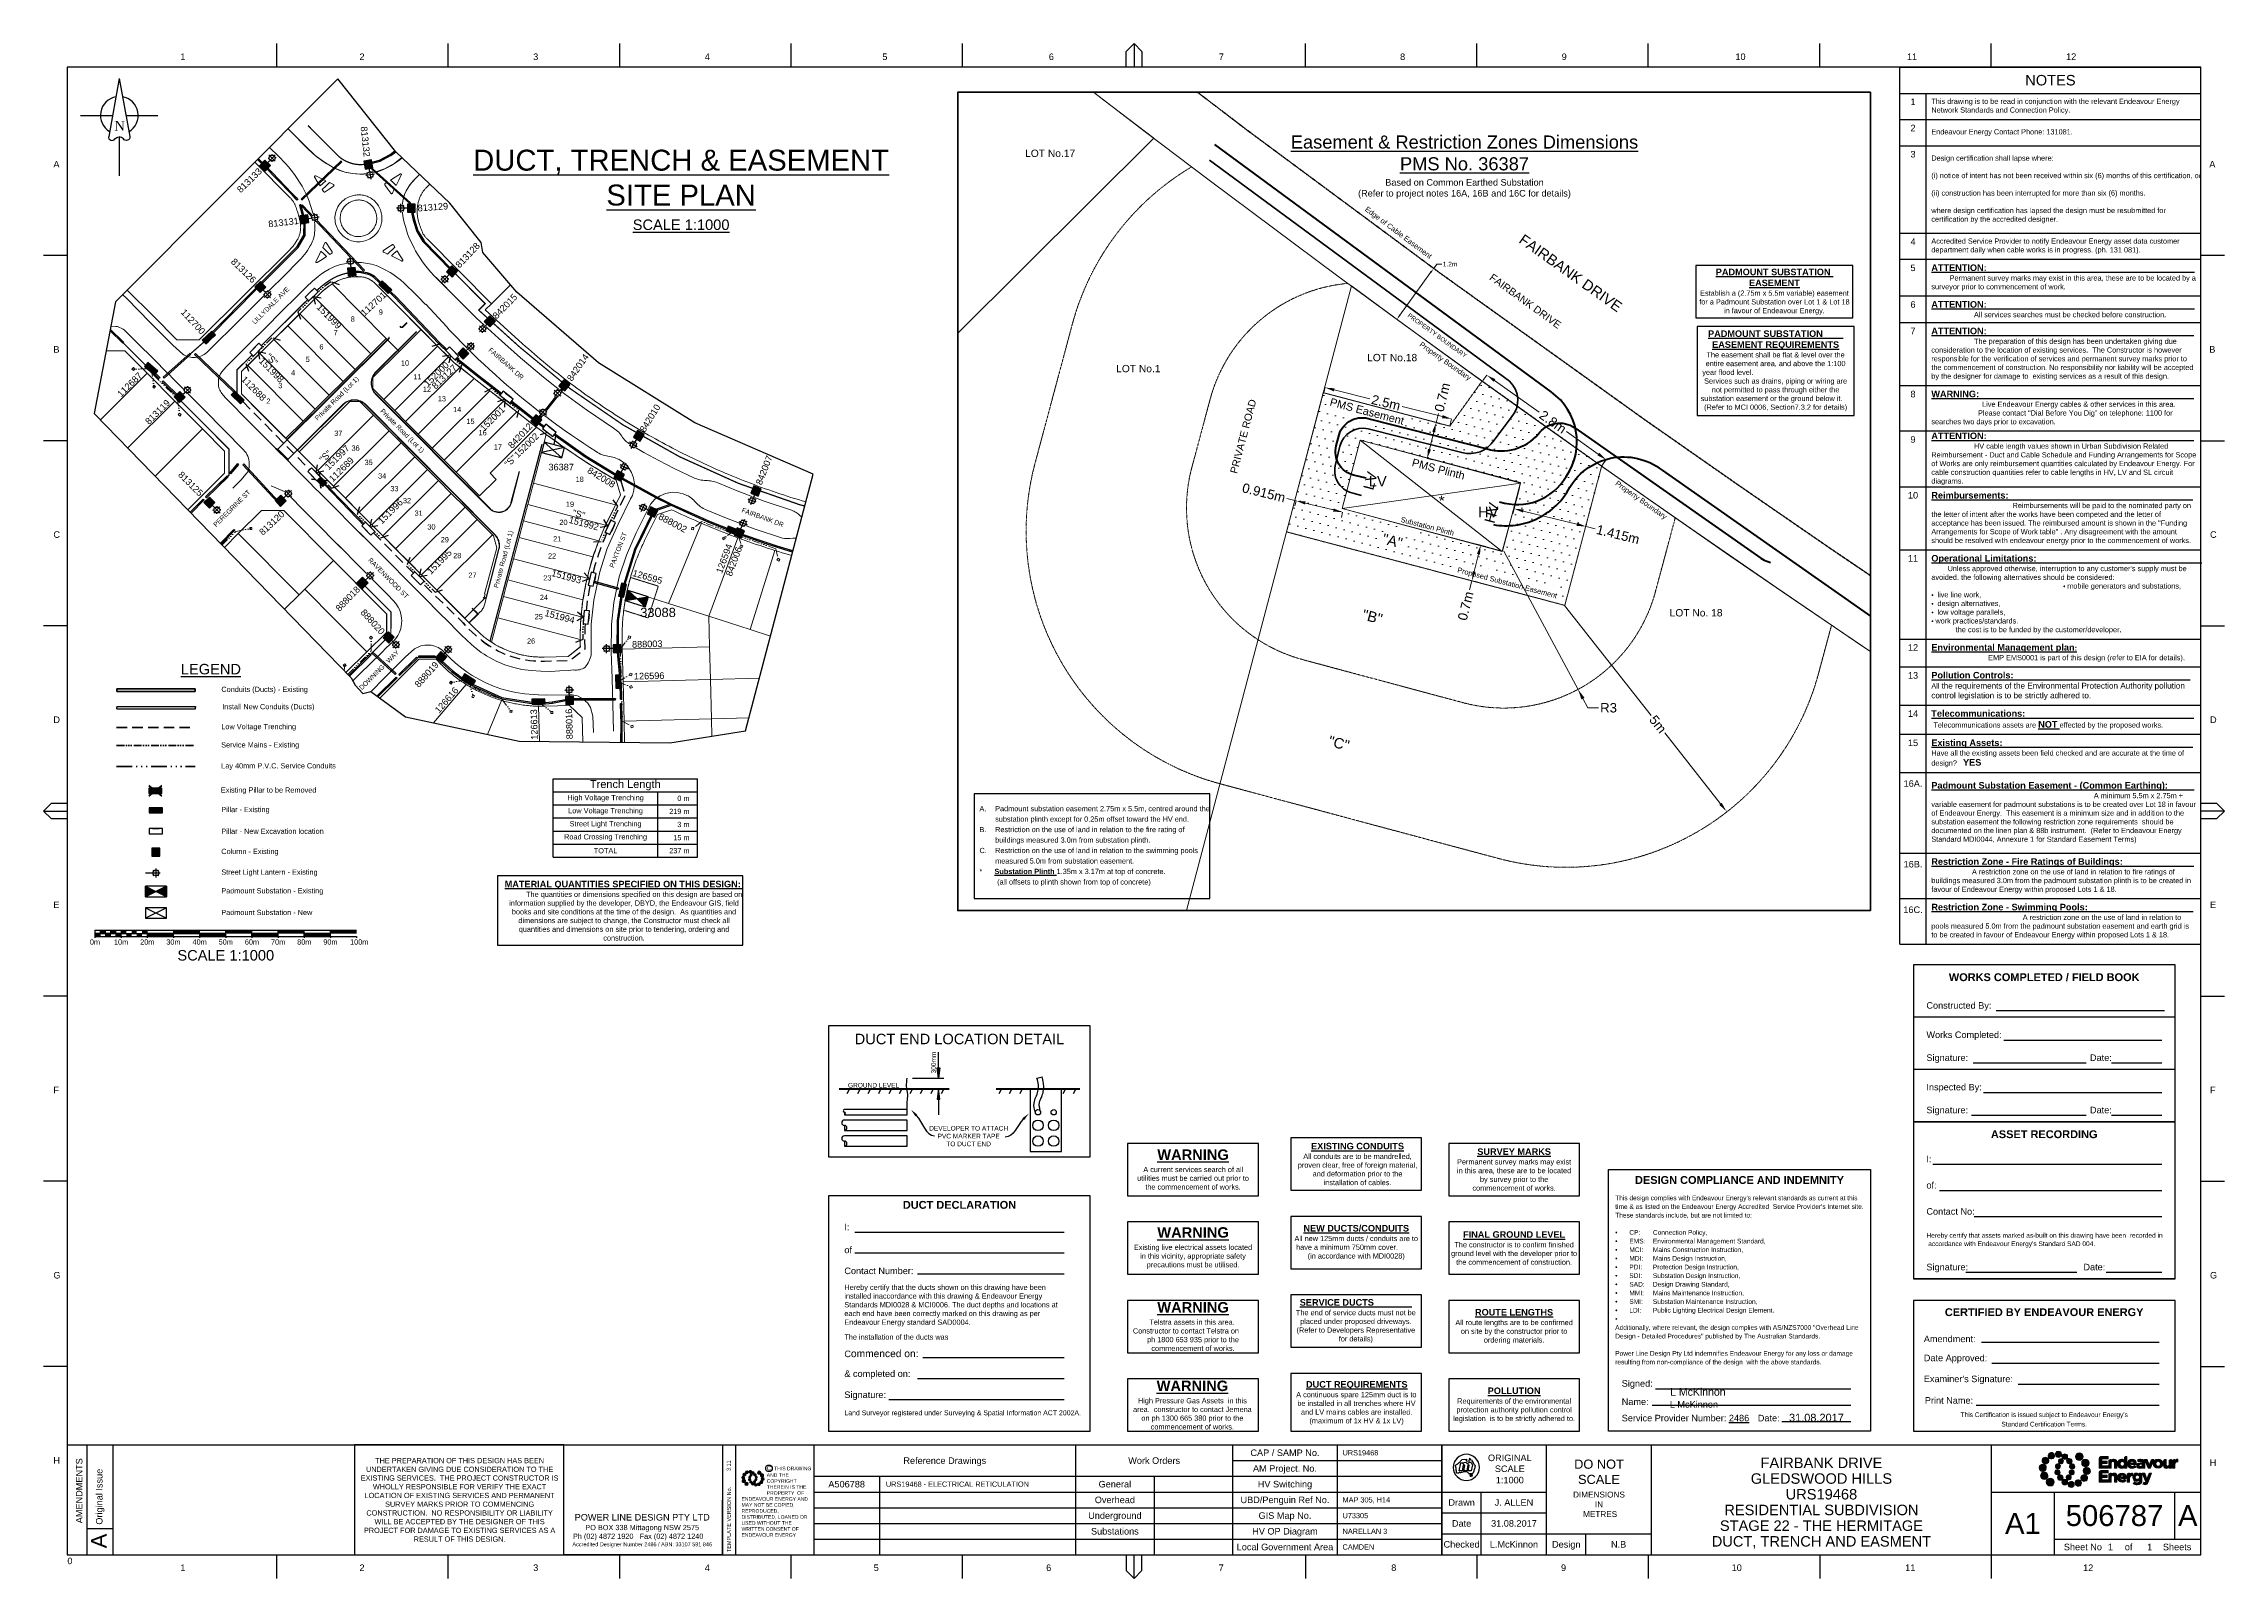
# Paper-space layout 'DTE' of a CAD drawing. Header units: metres, sheet in millimetres. Extents: x -9 to 824, y -9 to 577.
# The model-space entities are those that its viewports show. They can reach past a viewport. Long polylines and large blocks are cut down to what shows.
import ezdxf
from ezdxf import colors
from ezdxf.entities.mleader import LeaderData, LeaderLine
from ezdxf.enums import TextEntityAlignment as Align
from ezdxf.math import Vec2, Vec3

# ---------------------------------------------------------------- set-up
doc = ezdxf.new("R2010")
doc.units = ezdxf.units.M
for name, pattern in [('CENTERX2', [4, 2.5, -0.5, 0.5, -0.5]), ('Dash', [5, 3, -2]), ('DASHED', [19.05, 12.7, -6.35]), ('HIDDEN2', [0.1875, 0.125, -0.0625]), ('IE Trench LV', [6, 4, -2]), ('PHANTOM2', [2.45, 1, -0.25, 0.15, -0.25, 0.15, -0.25, 0.15, -0.25]), ('PHANTOMX2', [6.6, 3, -0.75, 0.2, -0.75, 0.2, -0.75, 0.2, -0.75])]:
    doc.linetypes.add(name, pattern=pattern)
doc.layers.get('0').update_dxf_attribs({"color": 6})
for name, color, linetype, lineweight in [('_User Dimensions', 140, 'Continuous', 13), ('_User Miscellaneous2_Lot Numbers', 54, 'Continuous', 13), ('_User Miscellaneous4', 151, 'Continuous', 13), ('_User Miscellaneous9', 211, 'Continuous', 13), ('_User_LV_Exist', 5, 'Continuous', 35), ('Cadastre Developer_SP_EXT', 98, 'Continuous', 15), ('Cadastre Developer_SP_NEW', 92, 'Continuous', 15), ('Cadastre Easements_SP_NEW', 52, 'DASHED', 15), ('Cadastre Land Parcels_SP_EXT', 118, 'Continuous', 15), ('Cadastre Other Property_SP_EXT', 138, 'DASHED', 15), ('Cadastre Roads_SP_EXT', 218, 'Continuous', 15), ('Services_SP_EXT', 42, 'PHANTOMX2', 20)]:
    doc.layers.add(name, color=color, linetype=linetype, lineweight=lineweight)
doc.layers.add('_User Miscellaneous3_Roads', color=7, linetype='Continuous', lineweight=13, transparency=0.5)
for name, color, linetype in [('Duct_SP_EXT', 30, 'Continuous'), ('Duct_SP_NEW', 2, 'Continuous'), ('Equip_LV_NEW', 2, 'Continuous'), ('Equip_SP_LV_NEW', 2, 'Continuous'), ('Equip_SP_SL_EXT', 7, 'Continuous'), ('Equip_SP_SL_MOD', 3, 'Continuous'), ('Notes', 7, 'Continuous'), ('Services_SP_NEW_UG', 2, 'IE Trench LV'), ('Sub_SP_EXT', 7, 'Continuous'), ('Sub_SP_NEW', 2, 'Continuous'), ('SupportsUG_LV_SL_MOD', 3, 'Continuous'), ('SupportsUG_SP_LV_EXT', 7, 'Continuous'), ('SupportsUG_SP_LV_SL_EXT', 7, 'Continuous'), ('Trench_SP_NEW', 2, 'Continuous'), ('UG_Details_SP_MISC', 7, 'Continuous')]:
    doc.layers.add(name, color=color, linetype=linetype)
doc.layers.add('Features_HIDE', color=1, linetype='Continuous', plot=False)
doc.layers.add('Viewports', color=6, linetype='Continuous', plot=False)
doc.styles.add('ARIAL', font='arial.ttf', dxfattribs={"height": 2})
doc.styles.add('COLUMN_LABEL', font='arial.ttf', dxfattribs={"height": 2})
doc.styles.add('iecARIAL', font='arial.ttf', dxfattribs={"height": 2})
doc.styles.add('iecNAME', font='times.ttf')
doc.styles.add('ieISOCP', font='arial.ttf', dxfattribs={"height": 1.5})
doc.styles.add('PILLAR_LABEL', font='arial.ttf', dxfattribs={"height": 2})
doc.styles.add('POLE_LABEL', font='arial.ttf', dxfattribs={"height": 2})
doc.styles.add('SL_LABEL', font='arial.ttf', dxfattribs={"height": 2})
doc.styles.get("Standard").update_dxf_attribs({"font": 'arial.ttf'})
doc.linetypes.add('Cable x', pattern='A,4.5,-0.01,["X",Standard,S=1.25,R=0,X=0,Y=-0.65],-1.2', length=5.71)
doc.linetypes.add('IE Trench HV', pattern='A,4,-0.4,["/",Standard,S=2,R=0,X=0.25,Y=-1],-1.6', length=6)
doc.dimstyles.new('1.8mm_1_1000', dxfattribs={"dimtxt": 1.8, "dimasz": 2, "dimexe": 1, "dimexo": 3, "dimgap": 0.5, "dimtad": 0, "dimtoh": 1, "dimlfac": -1, "dimzin": 12, "dimdsep": 46, "dimtxsty": 'Standard', "dimcen": 1, "dimclrd": 256, "dimclre": 256, "dimclrt": 256, "dimazin": 3, "dimtfac": 1, "dimtmove": 0, "dimatfit": 3, "dimfxl": 1, "dimtolj": 1, "dimtzin": 0, "dimlwd": -1, "dimlwe": -1, "dimarcsym": 0})
doc.dimstyles.new('1.8mm_1_50', dxfattribs={"dimtxt": 0.09, "dimasz": 0.1, "dimexe": 0.05, "dimexo": 0.15, "dimgap": 0.025, "dimtad": 0, "dimtoh": 1, "dimlfac": -1, "dimzin": 12, "dimdsep": 46, "dimtxsty": 'Standard', "dimcen": 1, "dimclrd": 256, "dimclre": 256, "dimclrt": 256, "dimazin": 3, "dimtfac": 1, "dimtmove": 0, "dimatfit": 3, "dimfxl": 1, "dimtolj": 1, "dimtzin": 0, "dimlwd": -1, "dimlwe": -1, "dimarcsym": 0})
doc.dimstyles.get("Standard").update_dxf_attribs({"dimtxt": 2, "dimasz": 3, "dimexe": 1, "dimexo": 3, "dimgap": 0.5, "dimtad": 0, "dimlfac": -1, "dimzin": 12, "dimdsep": 46, "dimtxsty": 'Standard', "dimcen": 1, "dimclrd": 256, "dimclre": 256, "dimclrt": 256, "dimadec": 0, "dimazin": 3, "dimtfac": 1, "dimtmove": 0, "dimatfit": 3, "dimfxl": 1, "dimfxlon": 1, "dimtolj": 1, "dimtzin": 0, "dimlwd": -1, "dimlwe": -1, "dimarcsym": 0})

psp = doc.layouts.new('DTE')

# ---------------------------------------------------------------- texts
at = {"layer": 'Notes'}
for s, insert, char_height, attachment_point in [('{\\H0.83333x;\\LEasement & Restriction Zones Dimensions\\PPMS No. \\C3;36387\\C256; \\P\\H0.5x;\\lBased on Common Earthed Substation\\P(Refer to project notes \\C3;16A, 16B\\C256; and \\C3;16C\\C256; for details)}', (534.05, 542.33), 6, 2), ('{\\LLEGEND}', (55.01, 338.39), 4, 5), ('Conduits (Ducts) - Existing', (59.01, 330.39), 2, 4), ('Install New Conduits (Ducts)', (59.33, 323.79), 2, 4), ('Low Voltage Trenching', (58.98, 316.16), 2, 4), ('Lay 40mm P.V.C. Service Conduits', (58.95, 301.18), 2, 4), ('Existing Pillar to be Removed ', (58.82, 291.93), 2, 4), ('Pillar - Existing', (58.98, 284.47), 2, 4), ('Column - Existing', (58.96, 268.47), 2, 4), ('Street Light Lantern - Existing ', (58.98, 260.55), 2, 4), ('Padmount Substation - Existing', (58.98, 253.43), 2, 4), ('Padmount Substation - New', (58.98, 245.43), 2, 4)]:
    psp.add_mtext(s, dxfattribs=dict(at, insert=insert, char_height=char_height, attachment_point=attachment_point))
at = {"layer": 'Notes', "char_height": 2}
for s, insert, width, attachment_point in [('{\\fArial|b1|i0|c0|p34;\\H1.25x;\\L\\C221;PADMOUNT SUBSTATION  EASEMENT\\P}Establish a (2.75m x 5.5m variable) easement for a Padmount Substation over Lot {\\C3;1 & Lot 18} in favour of Endeavour Energy.', (652.49, 482.62), 58, 5), ('{\\fArial|b1|i0|c0|p34;\\H1.25x;\\L\\C221;PADMOUNT SUBSTATION         EASEMENT REQUIREMENTS \\C4;               \\fArial|b0|i0|c0|p32;\\H0.8x;\\l\\C256;\\PThe easement shall be flat & level over the entire easement area, and above the 1:100 year flood level.                                                Services such as drains, piping or wiring are not permitted to pass through either the substation easement or the ground below it.                                                                        (Refer to MCI 0006, Section7.3.2 for details) \\fArial|b1|i0|c0|p32; }', (652.94, 452.38), 58, 5), ('{\\fArial|b1|i0|c0|p34;\\H1.25x;\\L\\C3;MATERIAL QUANTITIES SPECIFIED ON THIS DESIGN:\\fArial|b0|i0|c0|p34;\\l  \\H0.8x; \\C1;                                                                                                                                 \\C7;The quantities or dimensions specified on this design are based on information supplied by the developer, DBYD, the Endeavour GIS, field books and site conditions at the time of the design.  As quantities and dimensions are subject to change, the Constructor must check all quantities and dimensions on site prior to tendering, ordering and construction.}', (212.87, 246.11), 91.946, 5), ('{\\fArial|b1|i0|c0|p34;\\H1.9999x;\\L\\C1;WARNING\\P\\fArial|b0|i0|c0|p34;\\H0.12501x;\\l\\C7; }A current services search of all utilities must be carried out prior to the commencement of works.', (430.32, 147.22), 46, 5), ('{\\fArial|b1|i0|c0|p34;\\H1.25x;\\L\\C30;EXISTING CONDUITS\\P}All conduits are to be mandrelled, proven clear, free of foreign material, and deformation prior to the installation of cables. ', (493.18, 149.32), 46.9905, 5), ('{\\fArial|b1|i0|c0|p34;\\H1.25x;\\L\\C4;SURVEY MARKS\\fArial|b0|i0|c0|p34;\\P}Permanent survey marks may exist in this area, these are to be located by survey prior to the commencement of works.', (553.01, 147.22), 46, 5), ('{\\fArial|b1|i0|c0|p34;\\H1.9999x;\\L\\C1;WARNING\\H0.12501x;\\P}Existing live electrical assets located in this vicinity, appropriate safety precautions must be utilised.', (430.32, 117.22), 46, 5), ('{\\fArial|b1|i0|c0|p34;\\H1.25x;\\L\\C30;NEW DUCTS/CONDUITS\\l\\P}All new 125mm ducts / conduits are to have a minimum 750mm cover.          (in accordance with MDI0028)', (492.68, 119.32), 48, 5), ('{\\fArial|b1|i0|c0|p34;\\H1.25x;\\L\\C4;FINAL GROUND LEVEL\\P}The constructor is to confirm finished ground level with the developer prior to the commencement of construction.', (553.01, 117.22), 48, 5), ('{\\fArial|b1|i0|c0|p34;\\H1.9999x;\\L\\C1;WARNING\\P}Telstra assets in this area.  Constructor to contact Telstra on        ph 1800 653 935 prior to the commencement of works. ', (430.32, 87.22), 48, 5), ('{\\fArial|b1|i0|c0|p34;\\H1.25x;\\L\\C30;SERVICE DUCTS\\C4;                }The end of service ducts must not be placed under proposed driveways. (Refer to Developers Representative for details)', (492.54, 89.32), 46.2823, 5), ('{\\fArial|b1|i0|c0|p34;\\H1.25x;\\L\\C4;ROUTE LENGTHS\\fArial|b0|i0|c0|p34;\\H1.2x;\\C1;\\P}All route lengths are to be confirmed on site by the constructor prior to ordering materials.', (553.01, 87.22), 46, 5), ('{\\fArial|b1|i0|c0|p34;\\H1.9999x;\\L\\C1;WARNING\\P}High Pressure Gas Assets  in this area.  constructor to contact Jemena on ph 1300 665 380 prior to the commencement of works. ', (430.07, 57.22), 46.5, 5), ('\\pi3.8083,l2,t9.8083;{\\fArial|b1|i0|c0|p34;\\H1.25x;\\L\\C30;DUCT REQUIREMENTS \\H0.8x;\\C0;\\P\\pi0.066849,t6.0668;\\fArial|b0|i0|c0|p34;\\lA continuous spare 125mm duct is to \\P\\pi0.50546,t6.5055;be installed in all trenches where HV \\P\\pi1.8943,t7.8943;and LV mains cables are installed.  \\P\\pi5.1248,t11.125;(maximum of 1x HV & 1x LV)}', (467.68, 58), 48, 4), ('{\\fArial|b1|i0|c0|p34;\\H1.25x;\\L\\C4;POLLUTION\\P}Requirements of the environmental protection authority pollution control legislation  is to be strictly adhered to.', (553.01, 57.22), 48, 5), ('THE PREPARATION OF THIS DESIGN HAS BEEN UNDERTAKEN GIVING DUE CONSIDERATION TO THE EXISTING SERVICES.  THE PROJECT CONSTRUCTOR IS WHOLLY RESPONSIBLE FOR VERIFY THE EXACT LOCATION OF EXISTING SERVICES AND PERMANENT SURVEY MARKS PRIOR TO COMMENCING CONSTRUCTION.  NO RESPONSIBILITY OR LIABILITY WILL BE ACCEPTED BY THE DESIGNER OF THIS PROJECT FOR DAMAGE TO EXISTING SERVICES AS A RESULT OF THIS DESIGN.', (150.04, 21), 76.251, 5)]:
    psp.add_mtext(s, dxfattribs=dict(at, insert=insert, width=width, attachment_point=attachment_point))
at = {"layer": 'Notes', "color": 7, "insert": (58.95, 309.18), "char_height": 2, "attachment_point": 4}
psp.add_mtext('Service Mains - Existing', dxfattribs=at)
at = {"layer": 'Notes', "insert": (58.98, 276.47), "char_height": 2, "attachment_point": 4, "line_spacing_factor": 0.9}
psp.add_mtext('Pillar - New Excavation location', dxfattribs=at)
at = {"layer": 'Notes', "color": 6, "insert": (589.36, 50.86), "char_height": 3, "attachment_point": 7, "style": 'ieISOCP'}
psp.add_mtext_dynamic_manual_height_columns('                    {\\fVladimir Script|b0|i0|c0|p66;L McKinnon\\Fitalic|c0;\\H0.0066667x;\\P\\P}                 {\\fFreestyle Script|b0|i0|c0|p66;\\H1.3333x; \\H0.62502x;  \\fArial|b0|i0|c0|p34;L McKinnon\\H0.15999x;\\P\\P}                                                           31.08.2017', width=100, gutter_width=12.5, heights=[19.99], dxfattribs=at)
at = {"layer": 'Notes', "insert": (219.83, 9.21), "char_height": 3, "width": 60, "attachment_point": 5, "style": 'ARIAL'}
psp.add_mtext('{\\H0.83333x;POWER LINE DESIGN PTY LTD}\\P{\\H0.66667x;PO BOX 338 Mittagong NSW 2575\\PPh (02) 4872 1920   Fax (02) 4872 1240     \\H0.75x;Accredited Designer Number 2486 / ABN: 33107 591 846 }', dxfattribs=at)

msp = doc.modelspace()

# ---------------------------------------------------------------- texts
for s, rotation, p in [('LILLYDALE AVE', 44.8848, (293772.185, 6233857.683)), ('FAIRBANK DR', 318.6681, (293861.275, 6233847.69)), ('FAIRBANK DR', 339.9238, (293958.009, 6233786.077)), ('PAXTON ST', 68.7229, (293909.28, 6233764.625)), ('RAVENWOOD ST', 314.9104, (293815.279, 6233767.512)), ('DOWNING   WAY', 44.8428, (293813.125, 6233717.947))]:
    msp.add_text(s, height=1.8, rotation=rotation).set_placement(p)
at = {"layer": '_User Miscellaneous2_Lot Numbers', "char_height": 2, "attachment_point": 5}
for s, insert in [('9', (293820.319, 6233862.441)), ('8', (293809.599, 6233859.793)), ('7', (293803.056, 6233854.602)), ('6', (293797.635, 6233849.173)), ('5', (293792.394, 6233844.406)), ('10', (293829.579, 6233842.994)), ('4', (293786.798, 6233839.286)), ('11', (293834.291, 6233837.756)), ('3', (293781.908, 6233834.387)), ('12', (293837.942, 6233832.993)), ('13', (293843.655, 6233829.341)), ('2', (293777.373, 6233828.443)), ('14', (293849.497, 6233825.249)), ('15', (293854.562, 6233820.718)), ('37', (293804.063, 6233816.143)), ('16', (293859.215, 6233816.363)), ('17', (293865.045, 6233810.949)), ('36', (293810.673, 6233810.494)), ('35', (293815.66, 6233805.026)), ('34', (293820.826, 6233799.859)), ('18', (293896.331, 6233798.557)), ('33', (293825.514, 6233794.994)), ('32', (293830.32, 6233790.423)), ('19', (293892.603, 6233789.042)), ('31', (293834.773, 6233785.625)), ('20', (293890.108, 6233782.116)), ('30', (293839.655, 6233780.382)), ('21', (293887.734, 6233775.832)), ('29', (293844.773, 6233775.474)), ('28', (293849.507, 6233769.397)), ('22', (293885.767, 6233769.293)), ('27', (293855.341, 6233761.937)), ('23', (293883.974, 6233760.902)), ('24', (293882.65, 6233753.44)), ('25', (293880.668, 6233746.086)), ('26', (293877.743, 6233736.751))]:
    msp.add_mtext_dynamic_manual_height_columns(s, width=4.13663, gutter_width=12.5, heights=[0], dxfattribs=dict(at, insert=insert))
at = {"layer": '_User Miscellaneous9', "color": 7, "char_height": 0.14, "attachment_point": 5, "line_spacing_factor": 0.84}
for s, insert in [('LOT No.17', (293877.787, 6233818.212)), ('LOT No.1', (293879.472, 6233814.099)), ('LOT No.18', (293884.322, 6233814.31)), ('LOT No. 18 ', (293890.129, 6233809.434))]:
    msp.add_mtext(s, dxfattribs=dict(at, insert=insert))
at = {"layer": '_User Miscellaneous9', "color": 7, "attachment_point": 5, "line_spacing_factor": 0.84}
for s, insert, char_height, rotation in [('FAIRBANK DRIVE', (293886.868, 6233815.389), 0.14, 324.0622), ('PROPERTY BOUNDARY', (293885.183, 6233814.732), 0.085, 324.0622), ('PRIVATE ROAD', (293881.476, 6233812.805), 0.14, 75.211)]:
    msp.add_mtext(s, dxfattribs=dict(at, insert=insert, char_height=char_height, rotation=rotation))
at = {"layer": '_User Miscellaneous9', "color": 7, "attachment_point": 5}
for s, insert, char_height, rotation in [('PMS Easement', (293883.841, 6233813.282), 0.15, 345.207), ('LV', (293883.905, 6233811.955), 0.2, 75.207), ('PMS Plinth', (293885.206, 6233812.18), 0.15, 345.207), ('*', (293885.314, 6233811.609), 0.2, 75.207), ('HV', (293886.226, 6233811.342), 0.2, 75.207), ('"A"', (293884.327, 6233810.809), 0.2, 345.207), ('"B"', (293883.944, 6233809.359), 0.2, 345.207), ('"C"', (293883.305, 6233806.942), 0.2, 345.207)]:
    msp.add_mtext(s, dxfattribs=dict(at, insert=insert, char_height=char_height, rotation=rotation))
at = {"layer": 'Cadastre Developer_SP_EXT'}
for s, p in [('LOT 01', (293936.547, 6233943.709)), ('LOT 02', (293928.933, 6233930.886)), ('LOT 03', (293920.472, 6233921.867)), ('LOT 04', (293910.178, 6233912.989)), ('LOT 101', (293977.794, 6233912.091)), ('LOT 102', (293974.105, 6233905.236)), ('LOT 05', (293900.872, 6233901.856)), ('LOT 103', (293969.859, 6233900.99)), ('LOT 104', (293966.12, 6233897.115)), ('LOT 105', (293957.03, 6233895.71)), ('LOT 106', (293951.702, 6233891.629)), ('LOT 06', (293875.773, 6233890.301)), ('LOT 107', (293949.81, 6233883.242)), ('LOT    110', (293984.784, 6233880.734)), ('LOT 108', (293946.031, 6233879.015)), ('LOT 07', (293885.361, 6233877.054)), ('LOT 109', (293939.316, 6233872.849)), ('lot 320', (293896.932, 6233863.255)), ('lot 319', (293903.2, 6233858.31)), ('lot 318', (293907.945, 6233854.551)), ('lot 317', (293913.801, 6233849.894)), ('lot 316', (293920.649, 6233844.197)), ('lot 315', (293926.554, 6233839.363)), ('lot 314', (293931.027, 6233835.587)), ('lot 313', (293936.702, 6233832.725)), ('lot 311', (293951.396, 6233830.612)), ('lot 312', (293941.105, 6233829.003)), ('lot 310', (293961.379, 6233825.754)), ('lot 309', (293968.712, 6233821.057)), ('lot 308', (293973.92, 6233817.718)), ('lot 307', (293979.203, 6233814.39)), ('lot 306', (293984.407, 6233811.232))]:
    msp.add_text(s, height=1.8, dxfattribs=at).set_placement(p)
at = {"layer": 'Cadastre Other Property_SP_EXT'}
msp.add_text('084868', height=1.8, dxfattribs=at).set_placement((293927.297, 6233949.253))
at = {"layer": 'Cadastre Roads_SP_EXT'}
for s, rotation, p in [('COLDSTREAM LANE', 318.8141, (293943.539, 6233967.803)), ('LILLYDALE AVE', 44.8428, (293866.717, 6233951.479)), ('FAIRBANK DR', 314.8457, (293762.113, 6233947.601)), ('CURLEWIS ST', 38.2583, (293939.087, 6233902.544))]:
    msp.add_text(s, height=1.8, rotation=rotation, dxfattribs=at).set_placement(p)
at = {"layer": 'Equip_SP_LV_NEW', "lineweight": 35, "char_height": 2.5, "attachment_point": 1, "style": 'ieISOCP'}
for insert, rotation in [((293777.883, 6233846.965), 314.8421), ((293796.579, 6233806.578), 44.8416), ((293867.242, 6233804.776), 44.8421), ((293893.966, 6233787.127), 345.2163)]:
    msp.add_mtext_dynamic_manual_height_columns('"S"', width=1.71968, gutter_width=7.5, heights=[0], dxfattribs=dict(at, insert=insert, rotation=rotation))
at = {"layer": 'UG_Details_SP_MISC'}
for rotation, p in [(44.8421, (293796.117, 6233820.897)), (314.9104, (293819.951, 6233824.476)), (75.2162, (293865.154, 6233756.898))]:
    msp.add_text('Private Road (Lot 1)', height=1.8, rotation=rotation, dxfattribs=at).set_placement(p)

# ---------------------------------------------------------------- blocks, each defined once
blk = doc.blocks.new('EE_LOGO_SMALL')
at = {"layer": 'Notes'}
h = blk.add_hatch(color=256, dxfattribs=at)
edge = h.paths.add_edge_path()
edge.add_spline(control_points=[(-8.4, 2), (-9.2, 2), (-9.8, 1.4), (-9.8, 0.7), (-9.9, -0.1), (-9.3, -0.7), (-8.6, -0.8), (-7.8, -0.8), (-7.2, -0.2), (-7.1, 0.5), (-7.1, 1.3), (-7.7, 1.9), (-8.4, 2)], knot_values=[0, 0, 0, 0, 1, 1, 1, 2, 2, 2, 3, 3, 3, 4, 4, 4, 4], degree=3, periodic=0)
h = blk.add_hatch(color=256, dxfattribs=at)
edge = h.paths.add_edge_path()
edge.add_spline(control_points=[(-6.8, 4.5), (-7.4, 4.8), (-8.2, 4.6), (-8.6, 4), (-8.9, 3.4), (-8.7, 2.6), (-8.1, 2.2), (-7.5, 1.9), (-6.7, 2.1), (-6.3, 2.7), (-6, 3.3), (-6.2, 4.1), (-6.8, 4.5)], knot_values=[0, 0, 0, 0, 1, 1, 1, 2, 2, 2, 3, 3, 3, 4, 4, 4, 4], degree=3, periodic=0)
h = blk.add_hatch(color=256, dxfattribs=at)
edge = h.paths.add_edge_path()
edge.add_spline(control_points=[(-4.2, 5.9), (-4.6, 6.5), (-5.3, 6.6), (-5.9, 6.3), (-6.4, 5.9), (-6.6, 5.1), (-6.2, 4.6), (-5.9, 4), (-5.1, 3.8), (-4.6, 4.2), (-4, 4.6), (-3.8, 5.3), (-4.2, 5.9)], knot_values=[0, 0, 0, 0, 1, 1, 1, 2, 2, 2, 3, 3, 3, 4, 4, 4, 4], degree=3, periodic=0)
h = blk.add_hatch(color=256, dxfattribs=at)
edge = h.paths.add_edge_path()
edge.add_spline(control_points=[(-1.3, 5.9), (-1.4, 6.5), (-2, 7), (-2.6, 6.9), (-3.3, 6.9), (-3.7, 6.3), (-3.7, 5.6), (-3.6, 5), (-3, 4.5), (-2.4, 4.6), (-1.7, 4.7), (-1.3, 5.2), (-1.3, 5.9)], knot_values=[0, 0, 0, 0, 1, 1, 1, 2, 2, 2, 3, 3, 3, 4, 4, 4, 4], degree=3, periodic=0)
h = blk.add_hatch(color=256, dxfattribs=at)
edge = h.paths.add_edge_path()
edge.add_spline(control_points=[(-2.5, 2.1), (-3, 2.2), (-3.5, 1.9), (-3.6, 1.3), (-3.7, 0.8), (-3.4, 0.3), (-2.9, 0.2), (-2.4, 0.1), (-1.9, 0.4), (-1.8, 0.9), (-1.7, 1.5), (-2, 2), (-2.5, 2.1)], knot_values=[0, 0, 0, 0, 1, 1, 1, 2, 2, 2, 3, 3, 3, 4, 4, 4, 4], degree=3, periodic=0)
h = blk.add_hatch(color=256, dxfattribs=at)
edge = h.paths.add_edge_path()
edge.add_spline(control_points=[(1, 4.9), (1, 4.3), (0.5, 3.8), (-0.1, 3.8), (-0.7, 3.8), (-1.2, 4.3), (-1.2, 4.9), (-1.2, 5.5), (-0.7, 6), (-0.1, 6), (0.5, 6), (1, 5.5), (1, 4.9)], knot_values=[0, 0, 0, 0, 1, 1, 1, 2, 2, 2, 3, 3, 3, 4, 4, 4, 4], degree=3, periodic=0)
edge = h.paths.add_edge_path()
edge.add_spline(control_points=[(-1.4, 4), (-1.9, 4.1), (-2.4, 3.8), (-2.5, 3.3), (-2.6, 2.7), (-2.3, 2.2), (-1.8, 2.1), (-1.3, 2), (-0.7, 2.3), (-0.6, 2.9), (-0.5, 3.4), (-0.9, 3.9), (-1.4, 4)], knot_values=[0, 0, 0, 0, 1, 1, 1, 2, 2, 2, 3, 3, 3, 4, 4, 4, 4], degree=3, periodic=0)
h = blk.add_hatch(color=256, dxfattribs=at)
edge = h.paths.add_edge_path()
edge.add_spline(control_points=[(2.3, 2.4), (2.8, 2.8), (2.8, 3.4), (2.4, 3.9), (2, 4.3), (1.4, 4.3), (0.9, 3.9), (0.5, 3.6), (0.5, 2.9), (0.9, 2.5), (1.2, 2), (1.9, 2), (2.3, 2.4)], knot_values=[0, 0, 0, 0, 1, 1, 1, 2, 2, 2, 3, 3, 3, 4, 4, 4, 4], degree=3, periodic=0)
edge = h.paths.add_edge_path()
edge.add_spline(control_points=[(1, 4.9), (1, 4.3), (0.5, 3.8), (-0.1, 3.8), (-0.7, 3.8), (-1.2, 4.3), (-1.2, 4.9), (-1.2, 5.5), (-0.7, 6), (-0.1, 6), (0.5, 6), (1, 5.5), (1, 4.9)], knot_values=[0, 0, 0, 0, 1, 1, 1, 2, 2, 2, 3, 3, 3, 4, 4, 4, 4], degree=3, periodic=0)
h = blk.add_hatch(color=256, dxfattribs=at)
edge = h.paths.add_edge_path()
edge.add_spline(control_points=[(1, 4.9), (1, 4.3), (0.5, 3.8), (-0.1, 3.8), (-0.7, 3.8), (-1.2, 4.3), (-1.2, 4.9), (-1.2, 5.5), (-0.7, 6), (-0.1, 6), (0.5, 6), (1, 5.5), (1, 4.9)], knot_values=[0, 0, 0, 0, 1, 1, 1, 2, 2, 2, 3, 3, 3, 4, 4, 4, 4], degree=3, periodic=0)
edge = h.paths.add_edge_path(flags=16)
edge.add_spline(control_points=[(1, 4.9), (1, 4.3), (0.5, 3.8), (-0.1, 3.8), (-0.7, 3.8), (-1.2, 4.3), (-1.2, 4.9), (-1.2, 5.5), (-0.7, 6), (-0.1, 6), (0.5, 6), (1, 5.5), (1, 4.9)], knot_values=[0, 0, 0, 0, 1, 1, 1, 2, 2, 2, 3, 3, 3, 4, 4, 4, 4], degree=3, periodic=0)
h = blk.add_hatch(color=256, dxfattribs=at)
edge = h.paths.add_edge_path()
edge.add_spline(control_points=[(3, 0.2), (3.5, 0.3), (3.8, 0.9), (3.7, 1.4), (3.6, 1.9), (3, 2.3), (2.5, 2.1), (1.9, 2), (1.6, 1.4), (1.8, 0.9), (1.9, 0.4), (2.5, 0.1), (3, 0.2)], knot_values=[0, 0, 0, 0, 1, 1, 1, 2, 2, 2, 3, 3, 3, 4, 4, 4, 4], degree=3, periodic=0)
h = blk.add_hatch(color=256, dxfattribs=at)
edge = h.paths.add_edge_path()
edge.add_spline(control_points=[(7, 4.9), (7, 4), (6.3, 3.4), (5.5, 3.4), (4.6, 3.4), (4, 4), (4, 4.9), (4, 5.7), (4.6, 6.4), (5.5, 6.4), (6.3, 6.4), (7, 5.7), (7, 4.9)], knot_values=[0, 0, 0, 0, 1, 1, 1, 2, 2, 2, 3, 3, 3, 4, 4, 4, 4], degree=3, periodic=0)
h = blk.add_hatch(color=256, dxfattribs=at)
edge = h.paths.add_edge_path()
edge.add_spline(control_points=[(8.4, 1.1), (9.1, 1.5), (9.4, 2.3), (9.1, 3), (8.8, 3.7), (7.9, 4.1), (7.2, 3.8), (6.5, 3.4), (6.2, 2.6), (6.5, 1.9), (6.8, 1.2), (7.7, 0.8), (8.4, 1.1)], knot_values=[0, 0, 0, 0, 1, 1, 1, 2, 2, 2, 3, 3, 3, 4, 4, 4, 4], degree=3, periodic=0)
h = blk.add_hatch(color=256, dxfattribs=at)
edge = h.paths.add_edge_path()
edge.add_spline(control_points=[(8.3, -1.9), (9, -1.9), (9.7, -1.4), (9.7, -0.6), (9.7, 0.1), (9.2, 0.8), (8.4, 0.8), (7.7, 0.8), (7, 0.3), (7, -0.5), (6.9, -1.2), (7.5, -1.9), (8.3, -1.9)], knot_values=[0, 0, 0, 0, 1, 1, 1, 2, 2, 2, 3, 3, 3, 4, 4, 4, 4], degree=3, periodic=0)
h = blk.add_hatch(color=256, dxfattribs=at)
edge = h.paths.add_edge_path()
edge.add_spline(control_points=[(-8.5, -1.1), (-9.2, -1.4), (-9.6, -2.3), (-9.3, -3), (-8.9, -3.7), (-8.1, -4), (-7.4, -3.7), (-6.7, -3.4), (-6.3, -2.5), (-6.6, -1.8), (-7, -1.1), (-7.8, -0.8), (-8.5, -1.1)], knot_values=[0, 0, 0, 0, 1, 1, 1, 2, 2, 2, 3, 3, 3, 4, 4, 4, 4], degree=3, periodic=0)
h = blk.add_hatch(color=256, dxfattribs=at)
edge = h.paths.add_edge_path()
edge.add_spline(control_points=[(-7.1, -4.8), (-7.1, -4), (-6.5, -3.3), (-5.6, -3.3), (-4.8, -3.3), (-4.1, -4), (-4.1, -4.8), (-4.1, -5.7), (-4.8, -6.3), (-5.6, -6.3), (-6.5, -6.3), (-7.1, -5.7), (-7.1, -4.8)], knot_values=[0, 0, 0, 0, 1, 1, 1, 2, 2, 2, 3, 3, 3, 4, 4, 4, 4], degree=3, periodic=0)
h = blk.add_hatch(color=256, dxfattribs=at)
edge = h.paths.add_edge_path()
edge.add_spline(control_points=[(-3.1, -0.2), (-3.7, -0.3), (-4, -0.8), (-3.8, -1.4), (-3.7, -1.9), (-3.2, -2.2), (-2.6, -2.1), (-2.1, -1.9), (-1.8, -1.4), (-1.9, -0.9), (-2.1, -0.3), (-2.6, 0), (-3.1, -0.2)], knot_values=[0, 0, 0, 0, 1, 1, 1, 2, 2, 2, 3, 3, 3, 4, 4, 4, 4], degree=3, periodic=0)
h = blk.add_hatch(color=256, dxfattribs=at)
edge = h.paths.add_edge_path()
edge.add_spline(control_points=[(-2.5, -2.3), (-2.9, -2.7), (-3, -3.4), (-2.6, -3.8), (-2.2, -4.2), (-1.5, -4.3), (-1.1, -3.9), (-0.7, -3.5), (-0.6, -2.8), (-1, -2.4), (-1.4, -2), (-2, -1.9), (-2.5, -2.3)], knot_values=[0, 0, 0, 0, 1, 1, 1, 2, 2, 2, 3, 3, 3, 4, 4, 4, 4], degree=3, periodic=0)
h = blk.add_hatch(color=256, dxfattribs=at)
edge = h.paths.add_edge_path()
edge.add_spline(control_points=[(-1.2, -4.8), (-1.2, -4.2), (-0.7, -3.7), (-0.1, -3.7), (0.5, -3.7), (1, -4.2), (1, -4.8), (1, -5.4), (0.5, -5.9), (-0.1, -5.9), (-0.7, -5.9), (-1.2, -5.4), (-1.2, -4.8)], knot_values=[0, 0, 0, 0, 1, 1, 1, 2, 2, 2, 3, 3, 3, 4, 4, 4, 4], degree=3, periodic=0)
h = blk.add_hatch(color=256, dxfattribs=at)
edge = h.paths.add_edge_path()
edge.add_spline(control_points=[(1.2, -3.9), (1.7, -4.1), (2.2, -3.7), (2.3, -3.2), (2.5, -2.7), (2.1, -2.2), (1.6, -2.1), (1.1, -2), (0.6, -2.3), (0.5, -2.8), (0.4, -3.3), (0.7, -3.8), (1.2, -3.9)], knot_values=[0, 0, 0, 0, 1, 1, 1, 2, 2, 2, 3, 3, 3, 4, 4, 4, 4], degree=3, periodic=0)
h = blk.add_hatch(color=256, dxfattribs=at)
edge = h.paths.add_edge_path()
edge.add_spline(control_points=[(1.2, -5.8), (1.3, -6.5), (1.8, -6.9), (2.5, -6.9), (3.1, -6.8), (3.6, -6.2), (3.5, -5.6), (3.4, -5), (2.9, -4.5), (2.2, -4.6), (1.6, -4.6), (1.1, -5.2), (1.2, -5.8)], knot_values=[0, 0, 0, 0, 1, 1, 1, 2, 2, 2, 3, 3, 3, 4, 4, 4, 4], degree=3, periodic=0)
h = blk.add_hatch(color=256, dxfattribs=at)
edge = h.paths.add_edge_path()
edge.add_spline(control_points=[(2.4, -2), (2.9, -2.1), (3.4, -1.8), (3.5, -1.3), (3.6, -0.8), (3.3, -0.3), (2.8, -0.2), (2.2, -0.1), (1.7, -0.4), (1.6, -0.9), (1.5, -1.4), (1.8, -1.9), (2.4, -2)], knot_values=[0, 0, 0, 0, 1, 1, 1, 2, 2, 2, 3, 3, 3, 4, 4, 4, 4], degree=3, periodic=0)
h = blk.add_hatch(color=256, dxfattribs=at)
edge = h.paths.add_edge_path()
edge.add_spline(control_points=[(4, -5.8), (4.4, -6.4), (5.2, -6.6), (5.7, -6.2), (6.3, -5.8), (6.5, -5.1), (6.1, -4.5), (5.7, -4), (5, -3.8), (4.4, -4.2), (3.8, -4.5), (3.7, -5.3), (4, -5.8)], knot_values=[0, 0, 0, 0, 1, 1, 1, 2, 2, 2, 3, 3, 3, 4, 4, 4, 4], degree=3, periodic=0)
h = blk.add_hatch(color=256, dxfattribs=at)
edge = h.paths.add_edge_path()
edge.add_spline(control_points=[(6.7, -4.4), (7.3, -4.8), (8.1, -4.6), (8.4, -4), (8.8, -3.3), (8.6, -2.6), (8, -2.2), (7.3, -1.8), (6.6, -2.1), (6.2, -2.7), (5.8, -3.3), (6, -4.1), (6.7, -4.4)], knot_values=[0, 0, 0, 0, 1, 1, 1, 2, 2, 2, 3, 3, 3, 4, 4, 4, 4], degree=3, periodic=0)
at = {"layer": 'Notes', "lineweight": 0}
for points in [[(1.8, 2.1), (1.8, 2.1)], [(-2, -2.1), (-2, -2.1)]]:
    blk.add_lwpolyline(points, dxfattribs=at)
for points in [[(-8.4, 2), (-9.2, 2), (-9.8, 1.4), (-9.8, 0.7), (-9.9, -0.1), (-9.3, -0.7), (-8.6, -0.8), (-7.8, -0.8), (-7.2, -0.2), (-7.1, 0.5), (-7.1, 1.3), (-7.7, 1.9), (-8.4, 2)], [(-6.8, 4.5), (-7.4, 4.8), (-8.2, 4.6), (-8.6, 4), (-8.9, 3.4), (-8.7, 2.6), (-8.1, 2.2), (-7.5, 1.9), (-6.7, 2.1), (-6.3, 2.7), (-6, 3.3), (-6.2, 4.1), (-6.8, 4.5)], [(-4.2, 5.9), (-4.6, 6.5), (-5.3, 6.6), (-5.9, 6.3), (-6.4, 5.9), (-6.6, 5.1), (-6.2, 4.6), (-5.9, 4), (-5.1, 3.8), (-4.6, 4.2), (-4, 4.6), (-3.8, 5.3), (-4.2, 5.9)], [(-1.3, 5.9), (-1.4, 6.5), (-2, 7), (-2.6, 6.9), (-3.3, 6.9), (-3.7, 6.3), (-3.7, 5.6), (-3.6, 5), (-3, 4.5), (-2.4, 4.6), (-1.7, 4.7), (-1.3, 5.2), (-1.3, 5.9)], [(-2.5, 2.1), (-3, 2.2), (-3.5, 1.9), (-3.6, 1.3), (-3.7, 0.8), (-3.4, 0.3), (-2.9, 0.2), (-2.4, 0.1), (-1.9, 0.4), (-1.8, 0.9), (-1.7, 1.5), (-2, 2), (-2.5, 2.1)], [(-1.4, 4), (-1.9, 4.1), (-2.4, 3.8), (-2.5, 3.3), (-2.6, 2.7), (-2.3, 2.2), (-1.8, 2.1), (-1.3, 2), (-0.7, 2.3), (-0.6, 2.9), (-0.5, 3.4), (-0.9, 3.9), (-1.4, 4)], [(1, 4.9), (1, 4.3), (0.5, 3.8), (-0.1, 3.8), (-0.7, 3.8), (-1.2, 4.3), (-1.2, 4.9), (-1.2, 5.5), (-0.7, 6), (-0.1, 6), (0.5, 6), (1, 5.5), (1, 4.9)], [(1, 4.9), (1, 4.3), (0.5, 3.8), (-0.1, 3.8), (-0.7, 3.8), (-1.2, 4.3), (-1.2, 4.9), (-1.2, 5.5), (-0.7, 6), (-0.1, 6), (0.5, 6), (1, 5.5), (1, 4.9)], [(2.3, 2.4), (2.8, 2.8), (2.8, 3.4), (2.4, 3.9), (2, 4.3), (1.4, 4.3), (0.9, 3.9), (0.5, 3.6), (0.5, 2.9), (0.9, 2.5), (1.2, 2), (1.9, 2), (2.3, 2.4)], [(3, 0.2), (3.5, 0.3), (3.8, 0.9), (3.7, 1.4), (3.6, 1.9), (3, 2.3), (2.5, 2.1), (1.9, 2), (1.6, 1.4), (1.8, 0.9), (1.9, 0.4), (2.5, 0.1), (3, 0.2)], [(7, 4.9), (7, 4), (6.3, 3.4), (5.5, 3.4), (4.6, 3.4), (4, 4), (4, 4.9), (4, 5.7), (4.6, 6.4), (5.5, 6.4), (6.3, 6.4), (7, 5.7), (7, 4.9)], [(8.4, 1.1), (9.1, 1.5), (9.4, 2.3), (9.1, 3), (8.8, 3.7), (7.9, 4.1), (7.2, 3.8), (6.5, 3.4), (6.2, 2.6), (6.5, 1.9), (6.8, 1.2), (7.7, 0.8), (8.4, 1.1)], [(8.3, -1.9), (9, -1.9), (9.7, -1.4), (9.7, -0.6), (9.7, 0.1), (9.2, 0.8), (8.4, 0.8), (7.7, 0.8), (7, 0.3), (7, -0.5), (6.9, -1.2), (7.5, -1.9), (8.3, -1.9)], [(-8.5, -1.1), (-9.2, -1.4), (-9.6, -2.3), (-9.3, -3), (-8.9, -3.7), (-8.1, -4), (-7.4, -3.7), (-6.7, -3.4), (-6.3, -2.5), (-6.6, -1.8), (-7, -1.1), (-7.8, -0.8), (-8.5, -1.1)], [(-7.1, -4.8), (-7.1, -4), (-6.5, -3.3), (-5.6, -3.3), (-4.8, -3.3), (-4.1, -4), (-4.1, -4.8), (-4.1, -5.7), (-4.8, -6.3), (-5.6, -6.3), (-6.5, -6.3), (-7.1, -5.7), (-7.1, -4.8)], [(-3.1, -0.2), (-3.7, -0.3), (-4, -0.8), (-3.8, -1.4), (-3.7, -1.9), (-3.2, -2.2), (-2.6, -2.1), (-2.1, -1.9), (-1.8, -1.4), (-1.9, -0.9), (-2.1, -0.3), (-2.6, 0), (-3.1, -0.2)], [(-2.5, -2.3), (-2.9, -2.7), (-3, -3.4), (-2.6, -3.8), (-2.2, -4.2), (-1.5, -4.3), (-1.1, -3.9), (-0.7, -3.5), (-0.6, -2.8), (-1, -2.4), (-1.4, -2), (-2, -1.9), (-2.5, -2.3)], [(-1.2, -4.8), (-1.2, -4.2), (-0.7, -3.7), (-0.1, -3.7), (0.5, -3.7), (1, -4.2), (1, -4.8), (1, -5.4), (0.5, -5.9), (-0.1, -5.9), (-0.7, -5.9), (-1.2, -5.4), (-1.2, -4.8)], [(1.2, -3.9), (1.7, -4.1), (2.2, -3.7), (2.3, -3.2), (2.5, -2.7), (2.1, -2.2), (1.6, -2.1), (1.1, -2), (0.6, -2.3), (0.5, -2.8), (0.4, -3.3), (0.7, -3.8), (1.2, -3.9)], [(1.2, -5.8), (1.3, -6.5), (1.8, -6.9), (2.5, -6.9), (3.1, -6.8), (3.6, -6.2), (3.5, -5.6), (3.4, -5), (2.9, -4.5), (2.2, -4.6), (1.6, -4.6), (1.1, -5.2), (1.2, -5.8)], [(2.4, -2), (2.9, -2.1), (3.4, -1.8), (3.5, -1.3), (3.6, -0.8), (3.3, -0.3), (2.8, -0.2), (2.2, -0.1), (1.7, -0.4), (1.6, -0.9), (1.5, -1.4), (1.8, -1.9), (2.4, -2)], [(4, -5.8), (4.4, -6.4), (5.2, -6.6), (5.7, -6.2), (6.3, -5.8), (6.5, -5.1), (6.1, -4.5), (5.7, -4), (5, -3.8), (4.4, -4.2), (3.8, -4.5), (3.7, -5.3), (4, -5.8)], [(6.7, -4.4), (7.3, -4.8), (8.1, -4.6), (8.4, -4), (8.8, -3.3), (8.6, -2.6), (8, -2.2), (7.3, -1.8), (6.6, -2.1), (6.2, -2.7), (5.8, -3.3), (6, -4.1), (6.7, -4.4)]]:
    blk.add_open_spline(points, degree=3, knots=[0, 0, 0, 0, 1, 1, 1, 2, 2, 2, 3, 3, 3, 4, 4, 4, 4], dxfattribs=at)
blk = doc.blocks.new('EE_COPYRIGHT_A1')
at = {"layer": 'Notes'}
blk.add_circle((9.53, -0.82), 1.15, dxfattribs=at)
at = {"xscale": 0.4, "yscale": 0.4, "zscale": 0.4}
blk.add_blockref('EE_LOGO_SMALL', (3.96, -4.29), dxfattribs=at)
at = {"layer": 'Notes', "insert": (0, 0), "char_height": 1.25, "width": 24.1208, "attachment_point": 1, "style": 'ARIAL'}
blk.add_mtext('\\pt8.75;               ^I{\\H1.2x;C } THIS DRAWING\\P\\pi-8.75,l8.75,t8.75,20;       ^IAND THE ^I\\P\\pi0,t8.75;COPYRIGHT\\P\\pi-8.75,t1.25,8.75;^I^ITHEREIN IS THE PROPERTY  OF \\P\\pi0,l0,t1.25;ENDEAVOUR ENERGY AND MAY NOT BE COPIED, REPRODUCED, DISTRIBUTED, LOANED OR USED WITHOUT THE WRITTEN CONSENT OF ENDEAVOUR ENERGY', dxfattribs=at)
blk = doc.blocks.new('EE_LOGO')
h = blk.add_hatch(color=256)
edge = h.paths.add_edge_path()
edge.add_spline(control_points=[(-25.34, 1.94), (-26.08, 1.98), (-26.72, 1.41), (-26.77, 0.66), (-26.81, -0.09), (-26.24, -0.72), (-25.49, -0.77), (-24.74, -0.81), (-24.1, -0.24), (-24.06, 0.51), (-24.02, 1.25), (-24.59, 1.89), (-25.34, 1.94)], knot_values=[0, 0, 0, 0, 1, 1, 1, 2, 2, 2, 3, 3, 3, 4, 4, 4, 4], degree=3, periodic=0)
h = blk.add_hatch(color=256)
edge = h.paths.add_edge_path()
edge.add_spline(control_points=[(-23.73, 4.46), (-24.34, 4.81), (-25.13, 4.61), (-25.49, 3.99), (-25.85, 3.38), (-25.64, 2.59), (-25.03, 2.23), (-24.41, 1.87), (-23.63, 2.08), (-23.27, 2.69), (-22.91, 3.31), (-23.12, 4.1), (-23.73, 4.46)], knot_values=[0, 0, 0, 0, 1, 1, 1, 2, 2, 2, 3, 3, 3, 4, 4, 4, 4], degree=3, periodic=0)
h = blk.add_hatch(color=256)
edge = h.paths.add_edge_path()
edge.add_spline(control_points=[(-21.12, 5.87), (-21.48, 6.44), (-22.24, 6.61), (-22.81, 6.24), (-23.37, 5.88), (-23.54, 5.12), (-23.17, 4.55), (-22.81, 3.98), (-22.05, 3.82), (-21.48, 4.19), (-20.92, 4.55), (-20.75, 5.31), (-21.12, 5.87)], knot_values=[0, 0, 0, 0, 1, 1, 1, 2, 2, 2, 3, 3, 3, 4, 4, 4, 4], degree=3, periodic=0)
h = blk.add_hatch(color=256)
edge = h.paths.add_edge_path()
edge.add_spline(control_points=[(-19.43, 2.06), (-19.94, 2.17), (-20.44, 1.84), (-20.55, 1.33), (-20.66, 0.82), (-20.34, 0.32), (-19.83, 0.21), (-19.32, 0.1), (-18.81, 0.42), (-18.71, 0.93), (-18.59, 1.44), (-18.92, 1.95), (-19.43, 2.06)], knot_values=[0, 0, 0, 0, 1, 1, 1, 2, 2, 2, 3, 3, 3, 4, 4, 4, 4], degree=3, periodic=0)
h = blk.add_hatch(color=256)
edge = h.paths.add_edge_path()
edge.add_spline(control_points=[(-18.27, 5.87), (-18.34, 6.5), (-18.91, 6.97), (-19.54, 6.9), (-20.18, 6.84), (-20.65, 6.27), (-20.58, 5.63), (-20.52, 4.99), (-19.95, 4.53), (-19.31, 4.59), (-18.67, 4.66), (-18.21, 5.23), (-18.27, 5.87)], knot_values=[0, 0, 0, 0, 1, 1, 1, 2, 2, 2, 3, 3, 3, 4, 4, 4, 4], degree=3, periodic=0)
h = blk.add_hatch(color=256)
edge = h.paths.add_edge_path()
edge.add_spline(control_points=[(-15.91, 4.86), (-15.91, 4.26), (-16.4, 3.77), (-17, 3.77), (-17.6, 3.77), (-18.08, 4.26), (-18.08, 4.86), (-18.08, 5.46), (-17.6, 5.95), (-17, 5.95), (-16.4, 5.95), (-15.91, 5.46), (-15.91, 4.86)], knot_values=[0, 0, 0, 0, 1, 1, 1, 2, 2, 2, 3, 3, 3, 4, 4, 4, 4], degree=3, periodic=0)
edge = h.paths.add_edge_path()
edge.add_spline(control_points=[(-18.29, 3.97), (-18.8, 4.08), (-19.3, 3.76), (-19.41, 3.25), (-19.52, 2.74), (-19.2, 2.23), (-18.69, 2.12), (-18.18, 2.01), (-17.67, 2.33), (-17.56, 2.84), (-17.45, 3.35), (-17.78, 3.86), (-18.29, 3.97)], knot_values=[0, 0, 0, 0, 1, 1, 1, 2, 2, 2, 3, 3, 3, 4, 4, 4, 4], degree=3, periodic=0)
h = blk.add_hatch(color=256)
edge = h.paths.add_edge_path()
edge.add_spline(control_points=[(-14.59, 2.36), (-14.16, 2.75), (-14.12, 3.41), (-14.51, 3.84), (-14.89, 4.27), (-15.55, 4.31), (-15.99, 3.93), (-16.42, 3.54), (-16.46, 2.88), (-16.07, 2.45), (-15.69, 2.01), (-15.02, 1.98), (-14.59, 2.36)], knot_values=[0, 0, 0, 0, 1, 1, 1, 2, 2, 2, 3, 3, 3, 4, 4, 4, 4], degree=3, periodic=0)
edge = h.paths.add_edge_path()
edge.add_spline(control_points=[(-15.91, 4.86), (-15.91, 4.26), (-16.4, 3.77), (-17, 3.77), (-17.6, 3.77), (-18.08, 4.26), (-18.08, 4.86), (-18.08, 5.46), (-17.6, 5.95), (-17, 5.95), (-16.4, 5.95), (-15.91, 5.46), (-15.91, 4.86)], knot_values=[0, 0, 0, 0, 1, 1, 1, 2, 2, 2, 3, 3, 3, 4, 4, 4, 4], degree=3, periodic=0)
h = blk.add_hatch(color=256)
edge = h.paths.add_edge_path()
edge.add_spline(control_points=[(-15.91, 4.86), (-15.91, 4.26), (-16.4, 3.77), (-17, 3.77), (-17.6, 3.77), (-18.08, 4.26), (-18.08, 4.86), (-18.08, 5.46), (-17.6, 5.95), (-17, 5.95), (-16.4, 5.95), (-15.91, 5.46), (-15.91, 4.86)], knot_values=[0, 0, 0, 0, 1, 1, 1, 2, 2, 2, 3, 3, 3, 4, 4, 4, 4], degree=3, periodic=0)
edge = h.paths.add_edge_path(flags=16)
edge.add_spline(control_points=[(-15.91, 4.86), (-15.91, 4.26), (-16.4, 3.77), (-17, 3.77), (-17.6, 3.77), (-18.08, 4.26), (-18.08, 4.86), (-18.08, 5.46), (-17.6, 5.95), (-17, 5.95), (-16.4, 5.95), (-15.91, 5.46), (-15.91, 4.86)], knot_values=[0, 0, 0, 0, 1, 1, 1, 2, 2, 2, 3, 3, 3, 4, 4, 4, 4], degree=3, periodic=0)
h = blk.add_hatch(color=256)
edge = h.paths.add_edge_path()
edge.add_spline(control_points=[(-13.94, 0.18), (-13.41, 0.32), (-13.09, 0.87), (-13.23, 1.4), (-13.37, 1.93), (-13.92, 2.25), (-14.45, 2.11), (-14.98, 1.97), (-15.3, 1.42), (-15.16, 0.89), (-15.02, 0.36), (-14.47, 0.04), (-13.94, 0.18)], knot_values=[0, 0, 0, 0, 1, 1, 1, 2, 2, 2, 3, 3, 3, 4, 4, 4, 4], degree=3, periodic=0)
h = blk.add_hatch(color=256)
edge = h.paths.add_edge_path()
edge.add_spline(control_points=[(-9.93, 4.86), (-9.93, 4.03), (-10.61, 3.35), (-11.44, 3.35), (-12.28, 3.35), (-12.95, 4.03), (-12.95, 4.86), (-12.95, 5.69), (-12.28, 6.37), (-11.44, 6.37), (-10.61, 6.37), (-9.93, 5.69), (-9.93, 4.86)], knot_values=[0, 0, 0, 0, 1, 1, 1, 2, 2, 2, 3, 3, 3, 4, 4, 4, 4], degree=3, periodic=0)
h = blk.add_hatch(color=256)
edge = h.paths.add_edge_path()
edge.add_spline(control_points=[(-8.55, 1.13), (-7.83, 1.45), (-7.5, 2.29), (-7.82, 3.01), (-8.14, 3.73), (-8.98, 4.06), (-9.7, 3.74), (-10.42, 3.42), (-10.75, 2.58), (-10.43, 1.86), (-10.11, 1.14), (-9.27, 0.81), (-8.55, 1.13)], knot_values=[0, 0, 0, 0, 1, 1, 1, 2, 2, 2, 3, 3, 3, 4, 4, 4, 4], degree=3, periodic=0)
h = blk.add_hatch(color=256)
edge = h.paths.add_edge_path()
edge.add_spline(control_points=[(-8.66, -1.92), (-7.91, -1.96), (-7.27, -1.39), (-7.23, -0.64), (-7.19, 0.1), (-7.76, 0.74), (-8.51, 0.78), (-9.25, 0.83), (-9.89, 0.26), (-9.94, -0.49), (-9.98, -1.24), (-9.41, -1.88), (-8.66, -1.92)], knot_values=[0, 0, 0, 0, 1, 1, 1, 2, 2, 2, 3, 3, 3, 4, 4, 4, 4], degree=3, periodic=0)
h = blk.add_hatch(color=256)
edge = h.paths.add_edge_path()
edge.add_spline(control_points=[(-3.85, 0.44), (-3.85, 0.44), (-3.85, 4.25), (-3.85, 4.3), (-3.85, 4.35), (-3.85, 4.86), (-3.29, 4.86), (-2.74, 4.86), (-0.49, 4.86), (-0.49, 4.86), (-0.49, 4.86), (-0.49, 4), (-0.49, 4), (-0.49, 4), (-2.89, 4), (-2.89, 4), (-2.89, 4), (-2.89, 3.1), (-2.89, 3.1), (-2.89, 3.1), (-0.8, 3.1), (-0.8, 3.1), (-0.8, 3.1), (-0.8, 2.23), (-0.8, 2.23), (-0.8, 2.23), (-2.89, 2.23), (-2.89, 2.23), (-2.89, 2.23), (-2.89, 1.31), (-2.89, 1.31), (-2.89, 1.31), (-0.49, 1.31), (-0.49, 1.31), (-0.49, 1.31), (-0.49, 0.44), (-0.49, 0.44), (-0.49, 0.44), (-3.85, 0.44), (-3.85, 0.44)], knot_values=[0, 0, 0, 0, 1, 1, 1, 2, 2, 2, 3, 3, 3, 4, 4, 4, 5, 5, 5, 6, 6, 6, 7, 7, 7, 8, 8, 8, 9, 9, 9, 10, 10, 10, 11, 11, 11, 12, 12, 12, 13, 13, 13, 13], degree=3, periodic=0)
h = blk.add_hatch(color=256)
edge = h.paths.add_edge_path()
edge.add_spline(control_points=[(1.94, 0.44), (1.94, 0.44), (1.94, 2.33), (1.94, 2.33), (1.94, 2.78), (1.73, 3.02), (1.36, 3.02), (1, 3.02), (0.76, 2.78), (0.76, 2.33), (0.76, 2.33), (0.76, 0.44), (0.76, 0.44), (0.76, 0.44), (-0.2, 0.44), (-0.2, 0.44), (-0.2, 0.44), (-0.2, 3.21), (-0.2, 3.27), (-0.2, 3.33), (-0.2, 3.82), (0.36, 3.82), (0.76, 3.82), (0.76, 3.82), (0.76, 3.82), (0.76, 3.82), (0.76, 3.35), (0.76, 3.35), (0.98, 3.63), (1.27, 3.89), (1.75, 3.89), (2.48, 3.89), (2.9, 3.41), (2.9, 2.63), (2.9, 2.63), (2.9, 0.44), (2.9, 0.44), (2.9, 0.44), (1.94, 0.44), (1.94, 0.44)], knot_values=[0, 0, 0, 0, 1, 1, 1, 2, 2, 2, 3, 3, 3, 4, 4, 4, 5, 5, 5, 6, 6, 6, 7, 7, 7, 8, 8, 8, 9, 9, 9, 10, 10, 10, 11, 11, 11, 12, 12, 12, 13, 13, 13, 13], degree=3, periodic=0)
h = blk.add_hatch(color=256)
edge = h.paths.add_edge_path(flags=16)
edge.add_spline(control_points=[(5.8, 2.13), (5.8, 2.69), (5.43, 3.07), (4.98, 3.07), (4.53, 3.07), (4.15, 2.7), (4.15, 2.13), (4.15, 2.13), (4.15, 2.12), (4.15, 2.12), (4.15, 1.56), (4.53, 1.19), (4.98, 1.19), (5.43, 1.19), (5.8, 1.56), (5.8, 2.12), (5.8, 2.12), (5.8, 2.13), (5.8, 2.13)], knot_values=[0, 0, 0, 0, 1, 1, 1, 2, 2, 2, 3, 3, 3, 4, 4, 4, 5, 5, 5, 6, 6, 6, 6], degree=3, periodic=0)
edge = h.paths.add_edge_path()
edge.add_spline(control_points=[(5.79, 0.44), (5.79, 0.44), (5.79, 0.92), (5.79, 0.92), (5.55, 0.6), (5.23, 0.37), (4.73, 0.37), (3.94, 0.37), (3.19, 0.99), (3.19, 2.12), (3.19, 2.12), (3.19, 2.13), (3.19, 2.13), (3.19, 3.26), (3.93, 3.88), (4.73, 3.88), (5.24, 3.88), (5.56, 3.65), (5.79, 3.38), (5.79, 3.38), (5.79, 4.27), (5.79, 4.3), (5.79, 4.34), (5.79, 4.86), (6.34, 4.86), (6.73, 4.86), (6.75, 4.86), (6.75, 4.86), (6.75, 4.86), (6.75, 0.44), (6.75, 0.44), (6.75, 0.44), (5.79, 0.44), (5.79, 0.44)], knot_values=[0, 0, 0, 0, 1, 1, 1, 2, 2, 2, 3, 3, 3, 4, 4, 4, 5, 5, 5, 6, 6, 6, 7, 7, 7, 8, 8, 8, 9, 9, 9, 10, 10, 10, 11, 11, 11, 11], degree=3, periodic=0)
h = blk.add_hatch(color=256)
edge = h.paths.add_edge_path()
edge.add_spline(control_points=[(8.69, 3.89), (7.7, 3.89), (7.01, 3.09), (7.01, 2.13), (7.01, 2.13), (7.01, 2.12), (7.01, 2.12), (7.01, 1.08), (7.77, 0.37), (8.78, 0.37), (9.39, 0.37), (9.85, 0.61), (10.16, 1), (10.16, 1), (9.62, 1.48), (9.62, 1.48), (9.35, 1.24), (9.12, 1.14), (8.79, 1.14), (8.33, 1.13), (8, 1.49), (7.95, 1.86), (7.91, 2.18), (7.93, 2.29), (7.95, 2.43), (8.02, 2.85), (8.29, 3.12), (8.69, 3.12), (9.09, 3.12), (9.34, 2.83), (9.4, 2.4), (9.4, 2.4), (8.14, 2.4), (8.14, 2.4), (8.14, 2.4), (8.12, 1.8), (8.64, 1.8), (9.17, 1.8), (10.32, 1.8), (10.32, 1.8), (10.33, 1.89), (10.34, 1.95), (10.34, 2.04), (10.34, 2.04), (10.34, 2.05), (10.34, 2.05), (10.34, 3.01), (9.82, 3.89), (8.69, 3.89)], knot_values=[0, 0, 0, 0, 1, 1, 1, 2, 2, 2, 3, 3, 3, 4, 4, 4, 5, 5, 5, 6, 6, 6, 7, 7, 7, 8, 8, 8, 9, 9, 9, 10, 10, 10, 11, 11, 11, 12, 12, 12, 13, 13, 13, 14, 14, 14, 15, 15, 15, 16, 16, 16, 16], degree=3, periodic=0)
h = blk.add_hatch(color=256)
edge = h.paths.add_edge_path(flags=16)
edge.add_spline(control_points=[(12.69, 1.8), (12.53, 1.88), (12.31, 1.93), (12.08, 1.93), (11.67, 1.93), (11.42, 1.77), (11.42, 1.46), (11.42, 1.46), (11.42, 1.45), (11.42, 1.45), (11.42, 1.19), (11.63, 1.04), (11.94, 1.04), (12.39, 1.04), (12.69, 1.29), (12.69, 1.63), (12.69, 1.63), (12.69, 1.8), (12.69, 1.8)], knot_values=[0, 0, 0, 0, 1, 1, 1, 2, 2, 2, 3, 3, 3, 4, 4, 4, 5, 5, 5, 6, 6, 6, 6], degree=3, periodic=0)
edge = h.paths.add_edge_path()
edge.add_spline(control_points=[(12.67, 0.44), (12.67, 0.44), (12.67, 0.81), (12.67, 0.81), (12.44, 0.55), (12.12, 0.38), (11.65, 0.38), (11.01, 0.38), (10.49, 0.74), (10.49, 1.41), (10.49, 1.41), (10.49, 1.42), (10.49, 1.42), (10.49, 2.16), (11.05, 2.5), (11.85, 2.5), (12.19, 2.5), (12.44, 2.45), (12.68, 2.37), (12.68, 2.37), (12.68, 2.42), (12.68, 2.42), (12.68, 2.82), (12.43, 3.07), (11.95, 3.07), (11.59, 3.07), (11.33, 3), (11.02, 2.89), (11.02, 2.89), (10.78, 3.62), (10.78, 3.62), (11.15, 3.78), (11.52, 3.89), (12.09, 3.89), (13.14, 3.89), (13.6, 3.35), (13.6, 2.43), (13.6, 2.43), (13.6, 0.44), (13.6, 0.44), (13.6, 0.44), (12.67, 0.44), (12.67, 0.44)], knot_values=[0, 0, 0, 0, 1, 1, 1, 2, 2, 2, 3, 3, 3, 4, 4, 4, 5, 5, 5, 6, 6, 6, 7, 7, 7, 8, 8, 8, 9, 9, 9, 10, 10, 10, 11, 11, 11, 12, 12, 12, 13, 13, 13, 14, 14, 14, 14], degree=3, periodic=0)
h = blk.add_hatch(color=256)
edge = h.paths.add_edge_path()
edge.add_spline(control_points=[(15.71, 0.44), (15.71, 0.44), (14.84, 0.44), (14.84, 0.44), (14.84, 0.44), (13.51, 3.83), (13.51, 3.83), (13.51, 3.83), (14.53, 3.83), (14.53, 3.83), (14.53, 3.83), (15.28, 1.58), (15.28, 1.58), (15.28, 1.58), (15.86, 3.3), (15.86, 3.3), (15.86, 3.3), (16.02, 3.83), (16.4, 3.83), (16.78, 3.83), (17.04, 3.83), (17.04, 3.83), (17.04, 3.83), (15.71, 0.44), (15.71, 0.44)], knot_values=[0, 0, 0, 0, 1, 1, 1, 2, 2, 2, 3, 3, 3, 4, 4, 4, 5, 5, 5, 6, 6, 6, 7, 7, 7, 8, 8, 8, 8], degree=3, periodic=0)
h = blk.add_hatch(color=256)
edge = h.paths.add_edge_path(flags=16)
edge.add_spline(control_points=[(19.52, 2.16), (19.52, 2.66), (19.16, 3.09), (18.63, 3.09), (18.08, 3.09), (17.75, 2.67), (17.75, 2.17), (17.75, 2.17), (17.75, 2.16), (17.75, 2.16), (17.75, 1.66), (18.11, 1.22), (18.64, 1.22), (19.19, 1.22), (19.52, 1.65), (19.52, 2.15), (19.52, 2.15), (19.52, 2.16), (19.52, 2.16)], knot_values=[0, 0, 0, 0, 1, 1, 1, 2, 2, 2, 3, 3, 3, 4, 4, 4, 5, 5, 5, 6, 6, 6, 6], degree=3, periodic=0)
edge = h.paths.add_edge_path()
edge.add_spline(control_points=[(18.63, 0.4), (17.58, 0.4), (16.8, 1.17), (16.8, 2.15), (16.8, 2.15), (16.8, 2.16), (16.8, 2.16), (16.8, 3.13), (17.59, 3.92), (18.64, 3.92), (19.69, 3.92), (20.46, 3.14), (20.46, 2.17), (20.46, 2.17), (20.46, 2.16), (20.46, 2.16), (20.46, 1.19), (19.68, 0.4), (18.63, 0.4)], knot_values=[0, 0, 0, 0, 1, 1, 1, 2, 2, 2, 3, 3, 3, 4, 4, 4, 5, 5, 5, 6, 6, 6, 6], degree=3, periodic=0)
h = blk.add_hatch(color=256)
edge = h.paths.add_edge_path()
edge.add_spline(control_points=[(22.86, 0.44), (22.86, 0.44), (22.86, 0.92), (22.86, 0.92), (22.64, 0.64), (22.36, 0.38), (21.87, 0.38), (21.15, 0.38), (20.72, 0.86), (20.72, 1.63), (20.72, 1.63), (20.72, 3.22), (20.72, 3.27), (20.72, 3.32), (20.72, 3.82), (21.28, 3.82), (21.68, 3.82), (21.68, 3.82), (21.68, 3.82), (21.68, 3.82), (21.68, 1.94), (21.68, 1.94), (21.68, 1.48), (21.9, 1.25), (22.26, 1.25), (22.63, 1.25), (22.86, 1.48), (22.86, 1.94), (22.86, 1.94), (22.86, 3.2), (22.86, 3.27), (22.86, 3.34), (22.87, 3.82), (23.42, 3.82), (23.82, 3.82), (23.82, 3.82), (23.82, 3.82), (23.82, 3.82), (23.82, 0.44), (23.82, 0.44), (23.82, 0.44), (22.86, 0.44), (22.86, 0.44)], knot_values=[0, 0, 0, 0, 1, 1, 1, 2, 2, 2, 3, 3, 3, 4, 4, 4, 5, 5, 5, 6, 6, 6, 7, 7, 7, 8, 8, 8, 9, 9, 9, 10, 10, 10, 11, 11, 11, 12, 12, 12, 13, 13, 13, 14, 14, 14, 14], degree=3, periodic=0)
h = blk.add_hatch(color=256)
edge = h.paths.add_edge_path()
edge.add_spline(control_points=[(26.09, 2.88), (25.46, 2.88), (25.06, 2.5), (25.06, 1.69), (25.06, 1.69), (25.06, 0.44), (25.06, 0.44), (25.06, 0.44), (24.1, 0.44), (24.1, 0.44), (24.1, 0.44), (24.1, 3.24), (24.1, 3.27), (24.1, 3.3), (24.1, 3.83), (24.66, 3.83), (25.22, 3.83), (25.06, 3.83), (25.06, 3.83), (25.06, 3.83), (25.06, 3.14), (25.06, 3.14), (25.26, 3.61), (25.58, 3.91), (26.14, 3.89), (26.14, 3.89), (26.14, 2.88), (26.14, 2.88), (26.14, 2.88), (26.09, 2.88), (26.09, 2.88)], knot_values=[0, 0, 0, 0, 1, 1, 1, 2, 2, 2, 3, 3, 3, 4, 4, 4, 5, 5, 5, 6, 6, 6, 7, 7, 7, 8, 8, 8, 9, 9, 9, 10, 10, 10, 10], degree=3, periodic=0)
h = blk.add_hatch(color=256)
edge = h.paths.add_edge_path()
edge.add_spline(control_points=[(-25.45, -1.11), (-26.17, -1.43), (-26.5, -2.27), (-26.18, -2.99), (-25.86, -3.71), (-25.02, -4.04), (-24.3, -3.72), (-23.58, -3.4), (-23.25, -2.56), (-23.57, -1.84), (-23.88, -1.12), (-24.72, -0.79), (-25.45, -1.11)], knot_values=[0, 0, 0, 0, 1, 1, 1, 2, 2, 2, 3, 3, 3, 4, 4, 4, 4], degree=3, periodic=0)
h = blk.add_hatch(color=256)
edge = h.paths.add_edge_path()
edge.add_spline(control_points=[(-24.06, -4.84), (-24.06, -4.01), (-23.39, -3.33), (-22.55, -3.33), (-21.72, -3.33), (-21.04, -4.01), (-21.04, -4.84), (-21.04, -5.68), (-21.72, -6.35), (-22.55, -6.35), (-23.39, -6.35), (-24.06, -5.68), (-24.06, -4.84)], knot_values=[0, 0, 0, 0, 1, 1, 1, 2, 2, 2, 3, 3, 3, 4, 4, 4, 4], degree=3, periodic=0)
h = blk.add_hatch(color=256)
edge = h.paths.add_edge_path()
edge.add_spline(control_points=[(-20.06, -0.16), (-20.59, -0.3), (-20.9, -0.85), (-20.76, -1.38), (-20.63, -1.91), (-20.08, -2.23), (-19.55, -2.09), (-19.02, -1.95), (-18.7, -1.4), (-18.84, -0.87), (-18.98, -0.34), (-19.52, -0.02), (-20.06, -0.16)], knot_values=[0, 0, 0, 0, 1, 1, 1, 2, 2, 2, 3, 3, 3, 4, 4, 4, 4], degree=3, periodic=0)
h = blk.add_hatch(color=256)
edge = h.paths.add_edge_path()
edge.add_spline(control_points=[(-19.41, -2.34), (-19.84, -2.73), (-19.88, -3.39), (-19.49, -3.82), (-19.1, -4.26), (-18.44, -4.29), (-18.01, -3.91), (-17.58, -3.52), (-17.54, -2.86), (-17.93, -2.43), (-18.31, -2), (-18.97, -1.96), (-19.41, -2.34)], knot_values=[0, 0, 0, 0, 1, 1, 1, 2, 2, 2, 3, 3, 3, 4, 4, 4, 4], degree=3, periodic=0)
h = blk.add_hatch(color=256)
edge = h.paths.add_edge_path()
edge.add_spline(control_points=[(-18.08, -4.84), (-18.08, -4.24), (-17.6, -3.76), (-17, -3.76), (-16.4, -3.76), (-15.91, -4.24), (-15.91, -4.84), (-15.91, -5.44), (-16.4, -5.93), (-17, -5.93), (-17.6, -5.93), (-18.08, -5.44), (-18.08, -4.84)], knot_values=[0, 0, 0, 0, 1, 1, 1, 2, 2, 2, 3, 3, 3, 4, 4, 4, 4], degree=3, periodic=0)
h = blk.add_hatch(color=256)
edge = h.paths.add_edge_path()
edge.add_spline(control_points=[(-15.71, -3.95), (-15.2, -4.06), (-14.69, -3.74), (-14.58, -3.23), (-14.47, -2.72), (-14.8, -2.21), (-15.31, -2.1), (-15.82, -1.99), (-16.32, -2.32), (-16.43, -2.83), (-16.54, -3.34), (-16.22, -3.84), (-15.71, -3.95)], knot_values=[0, 0, 0, 0, 1, 1, 1, 2, 2, 2, 3, 3, 3, 4, 4, 4, 4], degree=3, periodic=0)
h = blk.add_hatch(color=256)
edge = h.paths.add_edge_path()
edge.add_spline(control_points=[(-15.72, -5.85), (-15.66, -6.49), (-15.09, -6.95), (-14.45, -6.89), (-13.81, -6.82), (-13.35, -6.25), (-13.41, -5.62), (-13.48, -4.98), (-14.05, -4.51), (-14.68, -4.58), (-15.33, -4.64), (-15.79, -5.21), (-15.72, -5.85)], knot_values=[0, 0, 0, 0, 1, 1, 1, 2, 2, 2, 3, 3, 3, 4, 4, 4, 4], degree=3, periodic=0)
h = blk.add_hatch(color=256)
edge = h.paths.add_edge_path()
edge.add_spline(control_points=[(-14.57, -2.04), (-14.06, -2.15), (-13.55, -1.83), (-13.44, -1.32), (-13.33, -0.81), (-13.66, -0.3), (-14.17, -0.19), (-14.68, -0.08), (-15.18, -0.4), (-15.29, -0.92), (-15.4, -1.43), (-15.08, -1.93), (-14.57, -2.04)], knot_values=[0, 0, 0, 0, 1, 1, 1, 2, 2, 2, 3, 3, 3, 4, 4, 4, 4], degree=3, periodic=0)
h = blk.add_hatch(color=256)
edge = h.paths.add_edge_path()
edge.add_spline(control_points=[(-12.88, -5.86), (-12.52, -6.43), (-11.76, -6.59), (-11.19, -6.23), (-10.62, -5.86), (-10.46, -5.1), (-10.82, -4.53), (-11.19, -3.97), (-11.95, -3.8), (-12.51, -4.17), (-13.08, -4.53), (-13.25, -5.29), (-12.88, -5.86)], knot_values=[0, 0, 0, 0, 1, 1, 1, 2, 2, 2, 3, 3, 3, 4, 4, 4, 4], degree=3, periodic=0)
h = blk.add_hatch(color=256)
edge = h.paths.add_edge_path()
edge.add_spline(control_points=[(-10.27, -4.44), (-9.65, -4.79), (-8.86, -4.59), (-8.51, -3.97), (-8.15, -3.36), (-8.36, -2.57), (-8.97, -2.22), (-9.58, -1.86), (-10.37, -2.06), (-10.73, -2.68), (-11.09, -3.29), (-10.88, -4.08), (-10.27, -4.44)], knot_values=[0, 0, 0, 0, 1, 1, 1, 2, 2, 2, 3, 3, 3, 4, 4, 4, 4], degree=3, periodic=0)
h = blk.add_hatch(color=256)
edge = h.paths.add_edge_path()
edge.add_spline(control_points=[(-3.85, -4.84), (-3.85, -4.84), (-3.85, -1.03), (-3.85, -0.98), (-3.85, -0.94), (-3.85, -0.42), (-3.29, -0.42), (-2.74, -0.42), (-0.49, -0.42), (-0.49, -0.42), (-0.49, -0.42), (-0.49, -1.29), (-0.49, -1.29), (-0.49, -1.29), (-2.89, -1.29), (-2.89, -1.29), (-2.89, -1.29), (-2.89, -2.19), (-2.89, -2.19), (-2.89, -2.19), (-0.8, -2.19), (-0.8, -2.19), (-0.8, -2.19), (-0.8, -3.05), (-0.8, -3.05), (-0.8, -3.05), (-2.89, -3.05), (-2.89, -3.05), (-2.89, -3.05), (-2.89, -3.98), (-2.89, -3.98), (-2.89, -3.98), (-0.49, -3.98), (-0.49, -3.98), (-0.49, -3.98), (-0.49, -4.84), (-0.49, -4.84), (-0.49, -4.84), (-3.85, -4.84), (-3.85, -4.84)], knot_values=[0, 0, 0, 0, 1, 1, 1, 2, 2, 2, 3, 3, 3, 4, 4, 4, 5, 5, 5, 6, 6, 6, 7, 7, 7, 8, 8, 8, 9, 9, 9, 10, 10, 10, 11, 11, 11, 12, 12, 12, 13, 13, 13, 13], degree=3, periodic=0)
h = blk.add_hatch(color=256)
edge = h.paths.add_edge_path()
edge.add_spline(control_points=[(1.94, -4.84), (1.94, -4.84), (1.94, -2.96), (1.94, -2.96), (1.94, -2.5), (1.73, -2.27), (1.36, -2.27), (1, -2.27), (0.76, -2.5), (0.76, -2.96), (0.76, -2.96), (0.76, -4.84), (0.76, -4.84), (0.76, -4.84), (-0.2, -4.84), (-0.2, -4.84), (-0.2, -4.84), (-0.2, -2.07), (-0.2, -2.01), (-0.2, -1.96), (-0.2, -1.46), (0.36, -1.46), (0.76, -1.46), (0.76, -1.46), (0.76, -1.46), (0.76, -1.46), (0.76, -1.94), (0.76, -1.94), (0.98, -1.65), (1.27, -1.4), (1.75, -1.4), (2.48, -1.4), (2.9, -1.88), (2.9, -2.65), (2.9, -2.65), (2.9, -4.84), (2.9, -4.84), (2.9, -4.84), (1.94, -4.84), (1.94, -4.84)], knot_values=[0, 0, 0, 0, 1, 1, 1, 2, 2, 2, 3, 3, 3, 4, 4, 4, 5, 5, 5, 6, 6, 6, 7, 7, 7, 8, 8, 8, 9, 9, 9, 10, 10, 10, 11, 11, 11, 12, 12, 12, 13, 13, 13, 13], degree=3, periodic=0)
h = blk.add_hatch(color=256)
edge = h.paths.add_edge_path()
edge.add_spline(control_points=[(4.87, -1.4), (3.88, -1.4), (3.19, -2.19), (3.19, -3.16), (3.19, -3.16), (3.19, -3.17), (3.19, -3.17), (3.19, -4.21), (3.94, -4.92), (4.96, -4.92), (5.57, -4.92), (6.03, -4.68), (6.34, -4.29), (6.34, -4.29), (5.79, -3.8), (5.79, -3.8), (5.53, -4.05), (5.29, -4.14), (4.97, -4.15), (4.51, -4.16), (4.18, -3.79), (4.13, -3.42), (4.09, -3.1), (4.11, -3), (4.13, -2.86), (4.2, -2.44), (4.47, -2.17), (4.87, -2.17), (5.27, -2.17), (5.52, -2.46), (5.58, -2.89), (5.58, -2.89), (4.32, -2.89), (4.32, -2.89), (4.32, -2.89), (4.29, -3.49), (4.82, -3.49), (5.35, -3.49), (6.5, -3.49), (6.5, -3.49), (6.51, -3.4), (6.51, -3.34), (6.51, -3.25), (6.51, -3.25), (6.51, -3.23), (6.51, -3.23), (6.51, -2.27), (6, -1.4), (4.87, -1.4)], knot_values=[0, 0, 0, 0, 1, 1, 1, 2, 2, 2, 3, 3, 3, 4, 4, 4, 5, 5, 5, 6, 6, 6, 7, 7, 7, 8, 8, 8, 9, 9, 9, 10, 10, 10, 11, 11, 11, 12, 12, 12, 13, 13, 13, 14, 14, 14, 15, 15, 15, 16, 16, 16, 16], degree=3, periodic=0)
h = blk.add_hatch(color=256)
edge = h.paths.add_edge_path()
edge.add_spline(control_points=[(8.77, -2.4), (8.13, -2.4), (7.74, -2.79), (7.74, -3.6), (7.74, -3.6), (7.74, -4.85), (7.74, -4.85), (7.74, -4.85), (6.78, -4.85), (6.78, -4.85), (6.78, -4.85), (6.78, -2.05), (6.78, -2.02), (6.78, -1.99), (6.77, -1.46), (7.33, -1.46), (7.74, -1.46), (7.74, -1.46), (7.74, -1.46), (7.74, -1.46), (7.74, -2.15), (7.74, -2.15), (7.93, -1.68), (8.25, -1.37), (8.82, -1.4), (8.82, -1.4), (8.82, -2.4), (8.82, -2.4), (8.82, -2.4), (8.77, -2.4), (8.77, -2.4)], knot_values=[0, 0, 0, 0, 1, 1, 1, 2, 2, 2, 3, 3, 3, 4, 4, 4, 5, 5, 5, 6, 6, 6, 7, 7, 7, 8, 8, 8, 9, 9, 9, 10, 10, 10, 10], degree=3, periodic=0)
h = blk.add_hatch(color=256)
edge = h.paths.add_edge_path(flags=16)
edge.add_spline(control_points=[(11.56, -2.97), (11.56, -2.51), (11.2, -2.19), (10.73, -2.19), (10.26, -2.19), (9.91, -2.51), (9.91, -2.97), (9.91, -2.97), (9.91, -2.99), (9.91, -2.99), (9.91, -3.45), (10.26, -3.77), (10.73, -3.77), (11.2, -3.77), (11.56, -3.45), (11.56, -2.99), (11.56, -2.99), (11.56, -2.97), (11.56, -2.97)], knot_values=[0, 0, 0, 0, 1, 1, 1, 2, 2, 2, 3, 3, 3, 4, 4, 4, 5, 5, 5, 6, 6, 6, 6], degree=3, periodic=0)
edge = h.paths.add_edge_path()
edge.add_spline(control_points=[(10.62, -5.87), (10.07, -5.87), (9.55, -5.74), (9.12, -5.51), (9.12, -5.51), (9.45, -4.79), (9.45, -4.79), (9.8, -4.99), (10.14, -5.1), (10.59, -5.1), (11.25, -5.1), (11.56, -4.79), (11.56, -4.18), (11.56, -4.18), (11.56, -4.02), (11.56, -4.02), (11.27, -4.36), (10.96, -4.57), (10.45, -4.57), (9.66, -4.57), (8.95, -3.99), (8.95, -2.99), (8.95, -2.99), (8.95, -2.97), (8.95, -2.97), (8.95, -1.96), (9.68, -1.4), (10.45, -1.4), (10.98, -1.4), (11.29, -1.62), (11.54, -1.9), (11.54, -1.9), (11.54, -1.46), (11.54, -1.46), (11.54, -1.46), (11.54, -1.46), (11.95, -1.46), (12.51, -1.46), (12.5, -2.02), (12.5, -2.02), (12.5, -2.02), (12.5, -4.08), (12.5, -4.08), (12.5, -5.36), (11.87, -5.87), (10.62, -5.87)], knot_values=[0, 0, 0, 0, 1, 1, 1, 2, 2, 2, 3, 3, 3, 4, 4, 4, 5, 5, 5, 6, 6, 6, 7, 7, 7, 8, 8, 8, 9, 9, 9, 10, 10, 10, 11, 11, 11, 12, 12, 12, 13, 13, 13, 14, 14, 14, 15, 15, 15, 15], degree=3, periodic=0)
h = blk.add_hatch(color=256)
edge = h.paths.add_edge_path()
edge.add_spline(control_points=[(14.84, -4.92), (14.58, -5.61), (14.31, -5.87), (13.73, -5.87), (13.38, -5.87), (13.13, -5.78), (12.88, -5.64), (12.88, -5.64), (13.2, -4.94), (13.2, -4.94), (13.33, -5.02), (13.49, -5.07), (13.61, -5.07), (13.78, -5.07), (13.86, -5.02), (13.95, -4.85), (13.95, -4.85), (12.62, -1.46), (12.62, -1.46), (12.62, -1.46), (13.64, -1.46), (13.64, -1.46), (13.64, -1.46), (14.41, -3.76), (14.41, -3.76), (14.41, -3.76), (14.97, -2.01), (14.97, -2.01), (14.97, -2.01), (15.14, -1.46), (15.5, -1.46), (15.86, -1.46), (16.14, -1.46), (16.14, -1.46), (16.14, -1.46), (14.84, -4.92), (14.84, -4.92)], knot_values=[0, 0, 0, 0, 1, 1, 1, 2, 2, 2, 3, 3, 3, 4, 4, 4, 5, 5, 5, 6, 6, 6, 7, 7, 7, 8, 8, 8, 9, 9, 9, 10, 10, 10, 11, 11, 11, 12, 12, 12, 12], degree=3, periodic=0)
at = {"lineweight": 0}
for points in [[(-15.08, 2.11), (-15.08, 2.11)], [(-18.92, -2.1), (-18.92, -2.1)]]:
    blk.add_lwpolyline(points, dxfattribs=at)
for points, knots in [([(-25.34, 1.94), (-26.08, 1.98), (-26.72, 1.41), (-26.77, 0.66), (-26.81, -0.09), (-26.24, -0.72), (-25.49, -0.77), (-24.74, -0.81), (-24.1, -0.24), (-24.06, 0.51), (-24.02, 1.25), (-24.59, 1.89), (-25.34, 1.94)], [0, 0, 0, 0, 1, 1, 1, 2, 2, 2, 3, 3, 3, 4, 4, 4, 4]), ([(-23.73, 4.46), (-24.34, 4.81), (-25.13, 4.61), (-25.49, 3.99), (-25.85, 3.38), (-25.64, 2.59), (-25.03, 2.23), (-24.41, 1.87), (-23.63, 2.08), (-23.27, 2.69), (-22.91, 3.31), (-23.12, 4.1), (-23.73, 4.46)], [0, 0, 0, 0, 1, 1, 1, 2, 2, 2, 3, 3, 3, 4, 4, 4, 4]), ([(-21.12, 5.87), (-21.48, 6.44), (-22.24, 6.61), (-22.81, 6.24), (-23.37, 5.88), (-23.54, 5.12), (-23.17, 4.55), (-22.81, 3.98), (-22.05, 3.82), (-21.48, 4.19), (-20.92, 4.55), (-20.75, 5.31), (-21.12, 5.87)], [0, 0, 0, 0, 1, 1, 1, 2, 2, 2, 3, 3, 3, 4, 4, 4, 4]), ([(-19.43, 2.06), (-19.94, 2.17), (-20.44, 1.84), (-20.55, 1.33), (-20.66, 0.82), (-20.34, 0.32), (-19.83, 0.21), (-19.32, 0.1), (-18.81, 0.42), (-18.71, 0.93), (-18.59, 1.44), (-18.92, 1.95), (-19.43, 2.06)], [0, 0, 0, 0, 1, 1, 1, 2, 2, 2, 3, 3, 3, 4, 4, 4, 4]), ([(-18.27, 5.87), (-18.34, 6.5), (-18.91, 6.97), (-19.54, 6.9), (-20.18, 6.84), (-20.65, 6.27), (-20.58, 5.63), (-20.52, 4.99), (-19.95, 4.53), (-19.31, 4.59), (-18.67, 4.66), (-18.21, 5.23), (-18.27, 5.87)], [0, 0, 0, 0, 1, 1, 1, 2, 2, 2, 3, 3, 3, 4, 4, 4, 4]), ([(-18.29, 3.97), (-18.8, 4.08), (-19.3, 3.76), (-19.41, 3.25), (-19.52, 2.74), (-19.2, 2.23), (-18.69, 2.12), (-18.18, 2.01), (-17.67, 2.33), (-17.56, 2.84), (-17.45, 3.35), (-17.78, 3.86), (-18.29, 3.97)], [0, 0, 0, 0, 1, 1, 1, 2, 2, 2, 3, 3, 3, 4, 4, 4, 4]), ([(-15.91, 4.86), (-15.91, 4.26), (-16.4, 3.77), (-17, 3.77), (-17.6, 3.77), (-18.08, 4.26), (-18.08, 4.86), (-18.08, 5.46), (-17.6, 5.95), (-17, 5.95), (-16.4, 5.95), (-15.91, 5.46), (-15.91, 4.86)], [0, 0, 0, 0, 1, 1, 1, 2, 2, 2, 3, 3, 3, 4, 4, 4, 4]), ([(-15.91, 4.86), (-15.91, 4.26), (-16.4, 3.77), (-17, 3.77), (-17.6, 3.77), (-18.08, 4.26), (-18.08, 4.86), (-18.08, 5.46), (-17.6, 5.95), (-17, 5.95), (-16.4, 5.95), (-15.91, 5.46), (-15.91, 4.86)], [0, 0, 0, 0, 1, 1, 1, 2, 2, 2, 3, 3, 3, 4, 4, 4, 4]), ([(-14.59, 2.36), (-14.16, 2.75), (-14.12, 3.41), (-14.51, 3.84), (-14.89, 4.27), (-15.55, 4.31), (-15.99, 3.93), (-16.42, 3.54), (-16.46, 2.88), (-16.07, 2.45), (-15.69, 2.01), (-15.02, 1.98), (-14.59, 2.36)], [0, 0, 0, 0, 1, 1, 1, 2, 2, 2, 3, 3, 3, 4, 4, 4, 4]), ([(-13.94, 0.18), (-13.41, 0.32), (-13.09, 0.87), (-13.23, 1.4), (-13.37, 1.93), (-13.92, 2.25), (-14.45, 2.11), (-14.98, 1.97), (-15.3, 1.42), (-15.16, 0.89), (-15.02, 0.36), (-14.47, 0.04), (-13.94, 0.18)], [0, 0, 0, 0, 1, 1, 1, 2, 2, 2, 3, 3, 3, 4, 4, 4, 4]), ([(-9.93, 4.86), (-9.93, 4.03), (-10.61, 3.35), (-11.44, 3.35), (-12.28, 3.35), (-12.95, 4.03), (-12.95, 4.86), (-12.95, 5.69), (-12.28, 6.37), (-11.44, 6.37), (-10.61, 6.37), (-9.93, 5.69), (-9.93, 4.86)], [0, 0, 0, 0, 1, 1, 1, 2, 2, 2, 3, 3, 3, 4, 4, 4, 4]), ([(-8.55, 1.13), (-7.83, 1.45), (-7.5, 2.29), (-7.82, 3.01), (-8.14, 3.73), (-8.98, 4.06), (-9.7, 3.74), (-10.42, 3.42), (-10.75, 2.58), (-10.43, 1.86), (-10.11, 1.14), (-9.27, 0.81), (-8.55, 1.13)], [0, 0, 0, 0, 1, 1, 1, 2, 2, 2, 3, 3, 3, 4, 4, 4, 4]), ([(-8.66, -1.92), (-7.91, -1.96), (-7.27, -1.39), (-7.23, -0.64), (-7.19, 0.1), (-7.76, 0.74), (-8.51, 0.78), (-9.25, 0.83), (-9.89, 0.26), (-9.94, -0.49), (-9.98, -1.24), (-9.41, -1.88), (-8.66, -1.92)], [0, 0, 0, 0, 1, 1, 1, 2, 2, 2, 3, 3, 3, 4, 4, 4, 4]), ([(-3.85, 0.44), (-3.85, 0.44), (-3.85, 4.25), (-3.85, 4.3), (-3.85, 4.35), (-3.85, 4.86), (-3.29, 4.86), (-2.74, 4.86), (-0.49, 4.86), (-0.49, 4.86), (-0.49, 4.86), (-0.49, 4), (-0.49, 4), (-0.49, 4), (-2.89, 4), (-2.89, 4), (-2.89, 4), (-2.89, 3.1), (-2.89, 3.1), (-2.89, 3.1), (-0.8, 3.1), (-0.8, 3.1), (-0.8, 3.1), (-0.8, 2.23), (-0.8, 2.23), (-0.8, 2.23), (-2.89, 2.23), (-2.89, 2.23), (-2.89, 2.23), (-2.89, 1.31), (-2.89, 1.31), (-2.89, 1.31), (-0.49, 1.31), (-0.49, 1.31), (-0.49, 1.31), (-0.49, 0.44), (-0.49, 0.44), (-0.49, 0.44), (-3.85, 0.44), (-3.85, 0.44)], [0, 0, 0, 0, 1, 1, 1, 2, 2, 2, 3, 3, 3, 4, 4, 4, 5, 5, 5, 6, 6, 6, 7, 7, 7, 8, 8, 8, 9, 9, 9, 10, 10, 10, 11, 11, 11, 12, 12, 12, 13, 13, 13, 13]), ([(1.94, 0.44), (1.94, 0.44), (1.94, 2.33), (1.94, 2.33), (1.94, 2.78), (1.73, 3.02), (1.36, 3.02), (1, 3.02), (0.76, 2.78), (0.76, 2.33), (0.76, 2.33), (0.76, 0.44), (0.76, 0.44), (0.76, 0.44), (-0.2, 0.44), (-0.2, 0.44), (-0.2, 0.44), (-0.2, 3.21), (-0.2, 3.27), (-0.2, 3.33), (-0.2, 3.82), (0.36, 3.82), (0.76, 3.82), (0.76, 3.82), (0.76, 3.82), (0.76, 3.82), (0.76, 3.35), (0.76, 3.35), (0.98, 3.63), (1.27, 3.89), (1.75, 3.89), (2.48, 3.89), (2.9, 3.41), (2.9, 2.63), (2.9, 2.63), (2.9, 0.44), (2.9, 0.44), (2.9, 0.44), (1.94, 0.44), (1.94, 0.44)], [0, 0, 0, 0, 1, 1, 1, 2, 2, 2, 3, 3, 3, 4, 4, 4, 5, 5, 5, 6, 6, 6, 7, 7, 7, 8, 8, 8, 9, 9, 9, 10, 10, 10, 11, 11, 11, 12, 12, 12, 13, 13, 13, 13]), ([(5.79, 0.44), (5.79, 0.44), (5.79, 0.92), (5.79, 0.92), (5.55, 0.6), (5.23, 0.37), (4.73, 0.37), (3.94, 0.37), (3.19, 0.99), (3.19, 2.12), (3.19, 2.12), (3.19, 2.13), (3.19, 2.13), (3.19, 3.26), (3.93, 3.88), (4.73, 3.88), (5.24, 3.88), (5.56, 3.65), (5.79, 3.38), (5.79, 3.38), (5.79, 4.27), (5.79, 4.3), (5.79, 4.34), (5.79, 4.86), (6.34, 4.86), (6.73, 4.86), (6.75, 4.86), (6.75, 4.86), (6.75, 4.86), (6.75, 0.44), (6.75, 0.44), (6.75, 0.44), (5.79, 0.44), (5.79, 0.44)], [0, 0, 0, 0, 1, 1, 1, 2, 2, 2, 3, 3, 3, 4, 4, 4, 5, 5, 5, 6, 6, 6, 7, 7, 7, 8, 8, 8, 9, 9, 9, 10, 10, 10, 11, 11, 11, 11]), ([(5.8, 2.13), (5.8, 2.69), (5.43, 3.07), (4.98, 3.07), (4.53, 3.07), (4.15, 2.7), (4.15, 2.13), (4.15, 2.13), (4.15, 2.12), (4.15, 2.12), (4.15, 1.56), (4.53, 1.19), (4.98, 1.19), (5.43, 1.19), (5.8, 1.56), (5.8, 2.12), (5.8, 2.12), (5.8, 2.13), (5.8, 2.13)], [0, 0, 0, 0, 1, 1, 1, 2, 2, 2, 3, 3, 3, 4, 4, 4, 5, 5, 5, 6, 6, 6, 6]), ([(8.69, 3.89), (7.7, 3.89), (7.01, 3.09), (7.01, 2.13), (7.01, 2.13), (7.01, 2.12), (7.01, 2.12), (7.01, 1.08), (7.77, 0.37), (8.78, 0.37), (9.39, 0.37), (9.85, 0.61), (10.16, 1), (10.16, 1), (9.62, 1.48), (9.62, 1.48), (9.35, 1.24), (9.12, 1.14), (8.79, 1.14), (8.33, 1.13), (8, 1.49), (7.95, 1.86), (7.91, 2.18), (7.93, 2.29), (7.95, 2.43), (8.02, 2.85), (8.29, 3.12), (8.69, 3.12), (9.09, 3.12), (9.34, 2.83), (9.4, 2.4), (9.4, 2.4), (8.14, 2.4), (8.14, 2.4), (8.14, 2.4), (8.12, 1.8), (8.64, 1.8), (9.17, 1.8), (10.32, 1.8), (10.32, 1.8), (10.33, 1.89), (10.34, 1.95), (10.34, 2.04), (10.34, 2.04), (10.34, 2.05), (10.34, 2.05), (10.34, 3.01), (9.82, 3.89), (8.69, 3.89)], [0, 0, 0, 0, 1, 1, 1, 2, 2, 2, 3, 3, 3, 4, 4, 4, 5, 5, 5, 6, 6, 6, 7, 7, 7, 8, 8, 8, 9, 9, 9, 10, 10, 10, 11, 11, 11, 12, 12, 12, 13, 13, 13, 14, 14, 14, 15, 15, 15, 16, 16, 16, 16]), ([(12.67, 0.44), (12.67, 0.44), (12.67, 0.81), (12.67, 0.81), (12.44, 0.55), (12.12, 0.38), (11.65, 0.38), (11.01, 0.38), (10.49, 0.74), (10.49, 1.41), (10.49, 1.41), (10.49, 1.42), (10.49, 1.42), (10.49, 2.16), (11.05, 2.5), (11.85, 2.5), (12.19, 2.5), (12.44, 2.45), (12.68, 2.37), (12.68, 2.37), (12.68, 2.42), (12.68, 2.42), (12.68, 2.82), (12.43, 3.07), (11.95, 3.07), (11.59, 3.07), (11.33, 3), (11.02, 2.89), (11.02, 2.89), (10.78, 3.62), (10.78, 3.62), (11.15, 3.78), (11.52, 3.89), (12.09, 3.89), (13.14, 3.89), (13.6, 3.35), (13.6, 2.43), (13.6, 2.43), (13.6, 0.44), (13.6, 0.44), (13.6, 0.44), (12.67, 0.44), (12.67, 0.44)], [0, 0, 0, 0, 1, 1, 1, 2, 2, 2, 3, 3, 3, 4, 4, 4, 5, 5, 5, 6, 6, 6, 7, 7, 7, 8, 8, 8, 9, 9, 9, 10, 10, 10, 11, 11, 11, 12, 12, 12, 13, 13, 13, 14, 14, 14, 14]), ([(12.69, 1.8), (12.53, 1.88), (12.31, 1.93), (12.08, 1.93), (11.67, 1.93), (11.42, 1.77), (11.42, 1.46), (11.42, 1.46), (11.42, 1.45), (11.42, 1.45), (11.42, 1.19), (11.63, 1.04), (11.94, 1.04), (12.39, 1.04), (12.69, 1.29), (12.69, 1.63), (12.69, 1.63), (12.69, 1.8), (12.69, 1.8)], [0, 0, 0, 0, 1, 1, 1, 2, 2, 2, 3, 3, 3, 4, 4, 4, 5, 5, 5, 6, 6, 6, 6]), ([(15.71, 0.44), (15.71, 0.44), (14.84, 0.44), (14.84, 0.44), (14.84, 0.44), (13.51, 3.83), (13.51, 3.83), (13.51, 3.83), (14.53, 3.83), (14.53, 3.83), (14.53, 3.83), (15.28, 1.58), (15.28, 1.58), (15.28, 1.58), (15.86, 3.3), (15.86, 3.3), (15.86, 3.3), (16.02, 3.83), (16.4, 3.83), (16.78, 3.83), (17.04, 3.83), (17.04, 3.83), (17.04, 3.83), (15.71, 0.44), (15.71, 0.44)], [0, 0, 0, 0, 1, 1, 1, 2, 2, 2, 3, 3, 3, 4, 4, 4, 5, 5, 5, 6, 6, 6, 7, 7, 7, 8, 8, 8, 8]), ([(18.63, 0.4), (17.58, 0.4), (16.8, 1.17), (16.8, 2.15), (16.8, 2.15), (16.8, 2.16), (16.8, 2.16), (16.8, 3.13), (17.59, 3.92), (18.64, 3.92), (19.69, 3.92), (20.46, 3.14), (20.46, 2.17), (20.46, 2.17), (20.46, 2.16), (20.46, 2.16), (20.46, 1.19), (19.68, 0.4), (18.63, 0.4)], [0, 0, 0, 0, 1, 1, 1, 2, 2, 2, 3, 3, 3, 4, 4, 4, 5, 5, 5, 6, 6, 6, 6]), ([(19.52, 2.16), (19.52, 2.66), (19.16, 3.09), (18.63, 3.09), (18.08, 3.09), (17.75, 2.67), (17.75, 2.17), (17.75, 2.17), (17.75, 2.16), (17.75, 2.16), (17.75, 1.66), (18.11, 1.22), (18.64, 1.22), (19.19, 1.22), (19.52, 1.65), (19.52, 2.15), (19.52, 2.15), (19.52, 2.16), (19.52, 2.16)], [0, 0, 0, 0, 1, 1, 1, 2, 2, 2, 3, 3, 3, 4, 4, 4, 5, 5, 5, 6, 6, 6, 6]), ([(22.86, 0.44), (22.86, 0.44), (22.86, 0.92), (22.86, 0.92), (22.64, 0.64), (22.36, 0.38), (21.87, 0.38), (21.15, 0.38), (20.72, 0.86), (20.72, 1.63), (20.72, 1.63), (20.72, 3.22), (20.72, 3.27), (20.72, 3.32), (20.72, 3.82), (21.28, 3.82), (21.68, 3.82), (21.68, 3.82), (21.68, 3.82), (21.68, 3.82), (21.68, 1.94), (21.68, 1.94), (21.68, 1.48), (21.9, 1.25), (22.26, 1.25), (22.63, 1.25), (22.86, 1.48), (22.86, 1.94), (22.86, 1.94), (22.86, 3.2), (22.86, 3.27), (22.86, 3.34), (22.87, 3.82), (23.42, 3.82), (23.82, 3.82), (23.82, 3.82), (23.82, 3.82), (23.82, 3.82), (23.82, 0.44), (23.82, 0.44), (23.82, 0.44), (22.86, 0.44), (22.86, 0.44)], [0, 0, 0, 0, 1, 1, 1, 2, 2, 2, 3, 3, 3, 4, 4, 4, 5, 5, 5, 6, 6, 6, 7, 7, 7, 8, 8, 8, 9, 9, 9, 10, 10, 10, 11, 11, 11, 12, 12, 12, 13, 13, 13, 14, 14, 14, 14]), ([(26.09, 2.88), (25.46, 2.88), (25.06, 2.5), (25.06, 1.69), (25.06, 1.69), (25.06, 0.44), (25.06, 0.44), (25.06, 0.44), (24.1, 0.44), (24.1, 0.44), (24.1, 0.44), (24.1, 3.24), (24.1, 3.27), (24.1, 3.3), (24.1, 3.83), (24.66, 3.83), (25.22, 3.83), (25.06, 3.83), (25.06, 3.83), (25.06, 3.83), (25.06, 3.14), (25.06, 3.14), (25.26, 3.61), (25.58, 3.91), (26.14, 3.89), (26.14, 3.89), (26.14, 2.88), (26.14, 2.88), (26.14, 2.88), (26.09, 2.88), (26.09, 2.88)], [0, 0, 0, 0, 1, 1, 1, 2, 2, 2, 3, 3, 3, 4, 4, 4, 5, 5, 5, 6, 6, 6, 7, 7, 7, 8, 8, 8, 9, 9, 9, 10, 10, 10, 10]), ([(-25.45, -1.11), (-26.17, -1.43), (-26.5, -2.27), (-26.18, -2.99), (-25.86, -3.71), (-25.02, -4.04), (-24.3, -3.72), (-23.58, -3.4), (-23.25, -2.56), (-23.57, -1.84), (-23.88, -1.12), (-24.72, -0.79), (-25.45, -1.11)], [0, 0, 0, 0, 1, 1, 1, 2, 2, 2, 3, 3, 3, 4, 4, 4, 4]), ([(-24.06, -4.84), (-24.06, -4.01), (-23.39, -3.33), (-22.55, -3.33), (-21.72, -3.33), (-21.04, -4.01), (-21.04, -4.84), (-21.04, -5.68), (-21.72, -6.35), (-22.55, -6.35), (-23.39, -6.35), (-24.06, -5.68), (-24.06, -4.84)], [0, 0, 0, 0, 1, 1, 1, 2, 2, 2, 3, 3, 3, 4, 4, 4, 4]), ([(-20.06, -0.16), (-20.59, -0.3), (-20.9, -0.85), (-20.76, -1.38), (-20.63, -1.91), (-20.08, -2.23), (-19.55, -2.09), (-19.02, -1.95), (-18.7, -1.4), (-18.84, -0.87), (-18.98, -0.34), (-19.52, -0.02), (-20.06, -0.16)], [0, 0, 0, 0, 1, 1, 1, 2, 2, 2, 3, 3, 3, 4, 4, 4, 4]), ([(-19.41, -2.34), (-19.84, -2.73), (-19.88, -3.39), (-19.49, -3.82), (-19.1, -4.26), (-18.44, -4.29), (-18.01, -3.91), (-17.58, -3.52), (-17.54, -2.86), (-17.93, -2.43), (-18.31, -2), (-18.97, -1.96), (-19.41, -2.34)], [0, 0, 0, 0, 1, 1, 1, 2, 2, 2, 3, 3, 3, 4, 4, 4, 4]), ([(-18.08, -4.84), (-18.08, -4.24), (-17.6, -3.76), (-17, -3.76), (-16.4, -3.76), (-15.91, -4.24), (-15.91, -4.84), (-15.91, -5.44), (-16.4, -5.93), (-17, -5.93), (-17.6, -5.93), (-18.08, -5.44), (-18.08, -4.84)], [0, 0, 0, 0, 1, 1, 1, 2, 2, 2, 3, 3, 3, 4, 4, 4, 4]), ([(-15.71, -3.95), (-15.2, -4.06), (-14.69, -3.74), (-14.58, -3.23), (-14.47, -2.72), (-14.8, -2.21), (-15.31, -2.1), (-15.82, -1.99), (-16.32, -2.32), (-16.43, -2.83), (-16.54, -3.34), (-16.22, -3.84), (-15.71, -3.95)], [0, 0, 0, 0, 1, 1, 1, 2, 2, 2, 3, 3, 3, 4, 4, 4, 4]), ([(-15.72, -5.85), (-15.66, -6.49), (-15.09, -6.95), (-14.45, -6.89), (-13.81, -6.82), (-13.35, -6.25), (-13.41, -5.62), (-13.48, -4.98), (-14.05, -4.51), (-14.68, -4.58), (-15.33, -4.64), (-15.79, -5.21), (-15.72, -5.85)], [0, 0, 0, 0, 1, 1, 1, 2, 2, 2, 3, 3, 3, 4, 4, 4, 4]), ([(-14.57, -2.04), (-14.06, -2.15), (-13.55, -1.83), (-13.44, -1.32), (-13.33, -0.81), (-13.66, -0.3), (-14.17, -0.19), (-14.68, -0.08), (-15.18, -0.4), (-15.29, -0.92), (-15.4, -1.43), (-15.08, -1.93), (-14.57, -2.04)], [0, 0, 0, 0, 1, 1, 1, 2, 2, 2, 3, 3, 3, 4, 4, 4, 4]), ([(-12.88, -5.86), (-12.52, -6.43), (-11.76, -6.59), (-11.19, -6.23), (-10.62, -5.86), (-10.46, -5.1), (-10.82, -4.53), (-11.19, -3.97), (-11.95, -3.8), (-12.51, -4.17), (-13.08, -4.53), (-13.25, -5.29), (-12.88, -5.86)], [0, 0, 0, 0, 1, 1, 1, 2, 2, 2, 3, 3, 3, 4, 4, 4, 4]), ([(-10.27, -4.44), (-9.65, -4.79), (-8.86, -4.59), (-8.51, -3.97), (-8.15, -3.36), (-8.36, -2.57), (-8.97, -2.22), (-9.58, -1.86), (-10.37, -2.06), (-10.73, -2.68), (-11.09, -3.29), (-10.88, -4.08), (-10.27, -4.44)], [0, 0, 0, 0, 1, 1, 1, 2, 2, 2, 3, 3, 3, 4, 4, 4, 4]), ([(-3.85, -4.84), (-3.85, -4.84), (-3.85, -1.03), (-3.85, -0.98), (-3.85, -0.94), (-3.85, -0.42), (-3.29, -0.42), (-2.74, -0.42), (-0.49, -0.42), (-0.49, -0.42), (-0.49, -0.42), (-0.49, -1.29), (-0.49, -1.29), (-0.49, -1.29), (-2.89, -1.29), (-2.89, -1.29), (-2.89, -1.29), (-2.89, -2.19), (-2.89, -2.19), (-2.89, -2.19), (-0.8, -2.19), (-0.8, -2.19), (-0.8, -2.19), (-0.8, -3.05), (-0.8, -3.05), (-0.8, -3.05), (-2.89, -3.05), (-2.89, -3.05), (-2.89, -3.05), (-2.89, -3.98), (-2.89, -3.98), (-2.89, -3.98), (-0.49, -3.98), (-0.49, -3.98), (-0.49, -3.98), (-0.49, -4.84), (-0.49, -4.84), (-0.49, -4.84), (-3.85, -4.84), (-3.85, -4.84)], [0, 0, 0, 0, 1, 1, 1, 2, 2, 2, 3, 3, 3, 4, 4, 4, 5, 5, 5, 6, 6, 6, 7, 7, 7, 8, 8, 8, 9, 9, 9, 10, 10, 10, 11, 11, 11, 12, 12, 12, 13, 13, 13, 13]), ([(1.94, -4.84), (1.94, -4.84), (1.94, -2.96), (1.94, -2.96), (1.94, -2.5), (1.73, -2.27), (1.36, -2.27), (1, -2.27), (0.76, -2.5), (0.76, -2.96), (0.76, -2.96), (0.76, -4.84), (0.76, -4.84), (0.76, -4.84), (-0.2, -4.84), (-0.2, -4.84), (-0.2, -4.84), (-0.2, -2.07), (-0.2, -2.01), (-0.2, -1.96), (-0.2, -1.46), (0.36, -1.46), (0.76, -1.46), (0.76, -1.46), (0.76, -1.46), (0.76, -1.46), (0.76, -1.94), (0.76, -1.94), (0.98, -1.65), (1.27, -1.4), (1.75, -1.4), (2.48, -1.4), (2.9, -1.88), (2.9, -2.65), (2.9, -2.65), (2.9, -4.84), (2.9, -4.84), (2.9, -4.84), (1.94, -4.84), (1.94, -4.84)], [0, 0, 0, 0, 1, 1, 1, 2, 2, 2, 3, 3, 3, 4, 4, 4, 5, 5, 5, 6, 6, 6, 7, 7, 7, 8, 8, 8, 9, 9, 9, 10, 10, 10, 11, 11, 11, 12, 12, 12, 13, 13, 13, 13]), ([(4.87, -1.4), (3.88, -1.4), (3.19, -2.19), (3.19, -3.16), (3.19, -3.16), (3.19, -3.17), (3.19, -3.17), (3.19, -4.21), (3.94, -4.92), (4.96, -4.92), (5.57, -4.92), (6.03, -4.68), (6.34, -4.29), (6.34, -4.29), (5.79, -3.8), (5.79, -3.8), (5.53, -4.05), (5.29, -4.14), (4.97, -4.15), (4.51, -4.16), (4.18, -3.79), (4.13, -3.42), (4.09, -3.1), (4.11, -3), (4.13, -2.86), (4.2, -2.44), (4.47, -2.17), (4.87, -2.17), (5.27, -2.17), (5.52, -2.46), (5.58, -2.89), (5.58, -2.89), (4.32, -2.89), (4.32, -2.89), (4.32, -2.89), (4.29, -3.49), (4.82, -3.49), (5.35, -3.49), (6.5, -3.49), (6.5, -3.49), (6.51, -3.4), (6.51, -3.34), (6.51, -3.25), (6.51, -3.25), (6.51, -3.23), (6.51, -3.23), (6.51, -2.27), (6, -1.4), (4.87, -1.4)], [0, 0, 0, 0, 1, 1, 1, 2, 2, 2, 3, 3, 3, 4, 4, 4, 5, 5, 5, 6, 6, 6, 7, 7, 7, 8, 8, 8, 9, 9, 9, 10, 10, 10, 11, 11, 11, 12, 12, 12, 13, 13, 13, 14, 14, 14, 15, 15, 15, 16, 16, 16, 16]), ([(8.77, -2.4), (8.13, -2.4), (7.74, -2.79), (7.74, -3.6), (7.74, -3.6), (7.74, -4.85), (7.74, -4.85), (7.74, -4.85), (6.78, -4.85), (6.78, -4.85), (6.78, -4.85), (6.78, -2.05), (6.78, -2.02), (6.78, -1.99), (6.77, -1.46), (7.33, -1.46), (7.74, -1.46), (7.74, -1.46), (7.74, -1.46), (7.74, -1.46), (7.74, -2.15), (7.74, -2.15), (7.93, -1.68), (8.25, -1.37), (8.82, -1.4), (8.82, -1.4), (8.82, -2.4), (8.82, -2.4), (8.82, -2.4), (8.77, -2.4), (8.77, -2.4)], [0, 0, 0, 0, 1, 1, 1, 2, 2, 2, 3, 3, 3, 4, 4, 4, 5, 5, 5, 6, 6, 6, 7, 7, 7, 8, 8, 8, 9, 9, 9, 10, 10, 10, 10]), ([(10.62, -5.87), (10.07, -5.87), (9.55, -5.74), (9.12, -5.51), (9.12, -5.51), (9.45, -4.79), (9.45, -4.79), (9.8, -4.99), (10.14, -5.1), (10.59, -5.1), (11.25, -5.1), (11.56, -4.79), (11.56, -4.18), (11.56, -4.18), (11.56, -4.02), (11.56, -4.02), (11.27, -4.36), (10.96, -4.57), (10.45, -4.57), (9.66, -4.57), (8.95, -3.99), (8.95, -2.99), (8.95, -2.99), (8.95, -2.97), (8.95, -2.97), (8.95, -1.96), (9.68, -1.4), (10.45, -1.4), (10.98, -1.4), (11.29, -1.62), (11.54, -1.9), (11.54, -1.9), (11.54, -1.46), (11.54, -1.46), (11.54, -1.46), (11.54, -1.46), (11.95, -1.46), (12.51, -1.46), (12.5, -2.02), (12.5, -2.02), (12.5, -2.02), (12.5, -4.08), (12.5, -4.08), (12.5, -5.36), (11.87, -5.87), (10.62, -5.87)], [0, 0, 0, 0, 1, 1, 1, 2, 2, 2, 3, 3, 3, 4, 4, 4, 5, 5, 5, 6, 6, 6, 7, 7, 7, 8, 8, 8, 9, 9, 9, 10, 10, 10, 11, 11, 11, 12, 12, 12, 13, 13, 13, 14, 14, 14, 15, 15, 15, 15]), ([(11.56, -2.97), (11.56, -2.51), (11.2, -2.19), (10.73, -2.19), (10.26, -2.19), (9.91, -2.51), (9.91, -2.97), (9.91, -2.97), (9.91, -2.99), (9.91, -2.99), (9.91, -3.45), (10.26, -3.77), (10.73, -3.77), (11.2, -3.77), (11.56, -3.45), (11.56, -2.99), (11.56, -2.99), (11.56, -2.97), (11.56, -2.97)], [0, 0, 0, 0, 1, 1, 1, 2, 2, 2, 3, 3, 3, 4, 4, 4, 5, 5, 5, 6, 6, 6, 6]), ([(14.84, -4.92), (14.58, -5.61), (14.31, -5.87), (13.73, -5.87), (13.38, -5.87), (13.13, -5.78), (12.88, -5.64), (12.88, -5.64), (13.2, -4.94), (13.2, -4.94), (13.33, -5.02), (13.49, -5.07), (13.61, -5.07), (13.78, -5.07), (13.86, -5.02), (13.95, -4.85), (13.95, -4.85), (12.62, -1.46), (12.62, -1.46), (12.62, -1.46), (13.64, -1.46), (13.64, -1.46), (13.64, -1.46), (14.41, -3.76), (14.41, -3.76), (14.41, -3.76), (14.97, -2.01), (14.97, -2.01), (14.97, -2.01), (15.14, -1.46), (15.5, -1.46), (15.86, -1.46), (16.14, -1.46), (16.14, -1.46), (16.14, -1.46), (14.84, -4.92), (14.84, -4.92)], [0, 0, 0, 0, 1, 1, 1, 2, 2, 2, 3, 3, 3, 4, 4, 4, 5, 5, 5, 6, 6, 6, 7, 7, 7, 8, 8, 8, 9, 9, 9, 10, 10, 10, 11, 11, 11, 12, 12, 12, 12])]:
    blk.add_open_spline(points, degree=3, knots=knots, dxfattribs=at)
blk = doc.blocks.new('A1_FRAME_TITLE')
at = {"layer": 'Notes'}
for p, q in [((89.14, 574.39), (89.14, 583.39)), ((154.65, 574.39), (154.65, 583.39)), ((220.16, 574.39), (220.16, 583.39)), ((285.67, 574.39), (285.67, 583.39)), ((351.17, 574.39), (351.17, 583.39)), ((413.68, 580.39), (416.68, 583.39)), ((416.68, 583.39), (416.68, 574.39)), ((416.68, 583.39), (419.68, 580.39)), ((482.19, 574.39), (482.19, 583.39)), ((547.7, 574.39), (547.7, 583.39)), ((613.21, 574.39), (613.21, 583.39)), ((678.72, 574.39), (678.72, 583.39)), ((744.23, 574.39), (744.23, 583.39)), ((413.68, 574.39), (413.68, 580.39)), ((419.68, 580.39), (419.68, 574.39)), ((9, 574.39), (9, 5.97)), ((824.37, 5.97), (824.37, 574.39)), ((9, 502.43), (0, 502.43)), ((833.35, 502.43), (824.35, 502.43)), ((8.99, 431.68), (0, 431.68)), ((824.37, 431.68), (833.35, 431.68)), ((8.99, 360.93), (0, 360.93)), ((824.35, 360.93), (833.35, 360.93)), ((0, 290.18), (3, 293.18)), ((3, 293.18), (8.99, 293.18)), ((824.37, 293.18), (830.35, 293.18)), ((830.35, 293.18), (833.35, 290.18)), ((0, 290.18), (9, 290.18)), ((3, 287.18), (0, 290.18)), ((8.99, 287.18), (3, 287.18)), ((833.35, 290.18), (824.35, 290.18)), ((830.35, 287.18), (824.37, 287.18)), ((833.35, 290.18), (830.35, 287.18)), ((9, 219.43), (0, 219.43)), ((824.35, 219.43), (833.35, 219.43)), ((9, 148.68), (0, 148.68)), ((824.35, 148.68), (833.35, 148.68)), ((9, 77.93), (0, 77.93)), ((824.37, 77.93), (833.35, 77.93)), ((16.59, 5.97), (16.59, 47.62)), ((26.59, 5.97), (26.59, 47.62)), ((259.37, 47.97), (259.37, 5.97)), ((264.37, 47.97), (264.37, 5.97)), ((294.37, 47.97), (294.37, 5.97)), ((394.37, 47.97), (394.37, 5.97)), ((394.37, 47.97), (394.37, 5.97)), ((454.37, 47.97), (454.37, 5.97)), ((454.37, 47.97), (454.37, 5.97)), ((454.37, 41.97), (534.37, 41.97)), ((494.37, 47.97), (494.37, 5.97)), ((534.37, 5.97), (534.37, 47.97)), ((534.37, 47.97), (534.37, 5.97)), ((541.97, 42.4), (543.74, 42.52)), ((543.74, 42.52), (543.62, 41.82)), ((543.62, 41.82), (544.76, 41.71)), ((544.76, 41.71), (544.95, 42.96)), ((545.59, 42.18), (546.42, 40.9)), ((574.37, 5.97), (574.37, 47.97)), ((614.37, 5.97), (614.37, 47.62)), ((744.37, 5.97), (744.37, 47.97)), ((294.37, 35.97), (394.37, 35.97)), ((319.37, 35.97), (319.37, 5.97)), ((394.37, 35.97), (454.37, 35.97)), ((424.37, 35.97), (424.37, 5.97)), ((454.37, 35.97), (534.37, 35.97)), ((540.96, 38.09), (541.58, 41.17)), ((542.1, 38.09), (540.96, 38.09)), ((541.58, 41.17), (542.32, 41.17)), ((542.52, 40.17), (542.1, 38.09)), ((542.32, 41.17), (542.37, 40.77)), ((542.67, 38.09), (543.07, 40.06)), ((543.81, 38.09), (542.67, 38.09)), ((544.23, 40.17), (543.81, 38.09)), ((544.38, 38.09), (544.78, 40.06)), ((545.52, 38.09), (544.38, 38.09)), ((546.03, 36.89), (544.62, 36.97)), ((544.62, 36.97), (546.03, 36.89)), ((546.03, 36.89), (544.62, 36.97)), ((545.26, 35.89), (545.18, 36.47)), ((545.18, 36.47), (545.91, 36.47)), ((545.7, 35.74), (545.26, 35.89)), ((545.98, 40.35), (545.52, 38.09)), ((545.91, 36.47), (545.7, 35.74)), ((294.37, 29.97), (394.37, 29.97)), ((394.37, 29.97), (454.37, 29.97)), ((454.37, 29.97), (534.37, 29.97)), ((534.37, 29.97), (574.37, 29.97)), ((549.37, 5.97), (549.37, 29.97)), ((744.37, 29.97), (824.37, 29.97)), ((768.37, 29.97), (768.37, 5.97)), ((814.37, 11.97), (814.37, 29.97)), ((294.37, 23.97), (394.37, 23.97)), ((294.37, 17.97), (394.37, 17.97)), ((394.37, 23.97), (454.37, 23.97)), ((394.37, 17.97), (454.37, 17.97)), ((454.37, 23.97), (534.37, 23.97)), ((454.37, 17.97), (534.37, 17.97)), ((534.37, 21.97), (574.37, 21.97)), ((539.37, 21.97), (574.37, 21.97)), ((16.59, 15.97), (26.59, 15.97)), ((294.37, 11.97), (394.37, 11.97)), ((394.37, 11.97), (454.37, 11.97)), ((454.37, 11.97), (534.37, 11.97)), ((534.37, 13.97), (574.37, 13.97)), ((574.37, 13.97), (614.37, 13.97)), ((589.37, 5.97), (589.37, 13.97)), ((768.37, 11.97), (824.37, 11.97)), ((89.14, -3.03), (89.14, 5.97)), ((154.65, -3.03), (154.65, 5.97)), ((220.16, -3.03), (220.16, 5.97)), ((285.67, -3.03), (285.67, 5.97)), ((351.17, -3.03), (351.17, 5.97)), ((413.68, 5.97), (413.68, -0.03)), ((416.68, -3.03), (416.68, 5.97)), ((419.68, -0.03), (419.68, 5.97)), ((482.19, 5.97), (482.19, -3.03)), ((547.7, 5.97), (547.7, -3.03)), ((613.21, 5.97), (613.21, -3.03)), ((678.72, 5.97), (678.72, -3.03)), ((744.23, 5.97), (744.23, -3.03)), ((413.68, -0.03), (416.68, -3.03)), ((416.68, -3.03), (419.68, -0.03))]:
    blk.add_line(p, q, dxfattribs=at)
at = {"layer": 'Notes', "flags": 128}
for points in [[(149.5, 574.39), (9, 574.39)], [(824.37, 574.39), (149.5, 574.39)], [(9, 47.97), (824.37, 47.97)], [(9, 5.97), (123.8, 5.97)], [(123.8, 5.97), (824.37, 5.97)]]:
    blk.add_lwpolyline(points, dxfattribs=at)
at = {"layer": 'Notes'}
for centre, radius, start, end in [((543.67, 39.37), 5, 0, 180), ((536.62, 46.16), 6.54, 313.73091, 319.30446), ((536.62, 46.16), 6.54, 319.30467, 324.87822), ((539.69, 38), 7.22, 35.32126, 43.29943), ((543.67, 39.37), 5, 180, 0), ((533.82, 49.09), 10.59, 302.58406, 308.15761), ((518.69, 35.61), 21.32, 10.30532, 12.33056), ((518.69, 35.61), 21.32, 8.27952, 10.30476), ((519.99, 35.8), 20.01, 6.25393, 8.27917), ((519.99, 35.8), 20.01, 4.22906, 6.2543), ((540.12, 39.42), 2.15, 265.17341, 270.05038), ((540.12, 39.51), 2.24, 270.04379, 274.73222), ((540.05, 40.42), 3.15, 274.73578, 283.08123), ((533.82, 49.09), 10.59, 308.157, 313.73055), ((541.88, 32.55), 4.93, 97.74193, 103.08139), ((538.16, 59.88), 22.65, 277.74178, 280.88254), ((543.28, 40.21), 1.06, 31.78835, 148.21165), ((543.31, 33.09), 4.63, 85.46129, 100.88239), ((542.79, 40.11), 0.28, 348.69105, 168.69105), ((543.61, 36.78), 0.924, 46.58754, 85.46121), ((545.02, 40.3), 0.961, 2.59815, 150.80981), ((544.5, 40.11), 0.28, 348.69107, 168.69107), ((542.76, 35.89), 2.16, 30.18853, 46.58787), ((545.53, 37.45), 0.75, 311.60829, 321.07916), ((545.59, 37.41), 0.675, 321.08379, 331.59821), ((539.42, 40.74), 7.69, 331.5942, 341.88974), ((468.41, -10.21), 93.25, 33.10964, 33.23409), ((549.95, 42.96), 4.09, 213.11509, 222.41459), ((534.1, 42.48), 13.29, 341.89012, 347.84341), ((547.29, 40.53), 0.484, 222.41995, 236.44219), ((547.47, 40.81), 0.815, 236.43588, 244.74219), ((545.36, 40.06), 1.76, 347.84337, 354.14088), ((545.51, 40.04), 1.61, 354.14364, 1.03424)]:
    blk.add_arc(centre, radius, start, end, dxfattribs=at)
at = {"layer": 'Notes', "color": 5}
blk.add_blockref('EE_LOGO', (789.37, 38.62), dxfattribs=at)
at = {"layer": 'Notes', "xscale": 1.1, "yscale": 1.1, "zscale": 1.1}
blk.add_blockref('EE_COPYRIGHT_A1', (266.71, 39.92), dxfattribs=at)
at = {"layer": 'Notes', "style": 'ARIAL'}
for s, p in [('1', (52.24, 577.12)), ('2', (120.7, 577.12)), ('3', (187.09, 577.12)), ('4', (252.67, 577.12)), ('5', (320.5, 577.12)), ('6', (384.13, 577.12)), ('7', (449.08, 577.12)), ('8', (518.36, 577.12)), ('9', (580.11, 577.12)), ('10', (646.5, 577.12)), ('11', (712.06, 577.12)), ('12', (772.87, 577.16)), ('A', (3.74, 536.06)), ('A', (827.58, 536.06)), ('B', (3.74, 465.31)), ('B', (827.58, 465.31)), ('C', (3.74, 394.56)), ('C', (827.87, 394.56)), ('D', (3.74, 323.81)), ('D', (827.87, 323.81)), ('E', (3.74, 253.06)), ('E', (827.87, 253.06)), ('F', (3.74, 182.31)), ('F', (827.87, 182.31)), ('G', (3.74, 111.56)), ('G', (827.87, 111.56)), ('H', (3.74, 40.81)), ('H', (827.76, 39.97)), ('1', (52.24, -0.22)), ('2', (120.7, -0.22)), ('3', (187.09, -0.2)), ('4', (252.67, -0.22)), ('5', (317.21, -0.22)), ('6', (383.12, -0.22)), ('7', (449.03, -0.22)), ('8', (514.97, -0.22)), ('9', (579.84, -0.22)), ('10', (645.06, -0.2)), ('11', (711.36, -0.22)), ('12', (779.36, -0.22))]:
    blk.add_text(s, height=2.5, dxfattribs=at).set_placement(p)
for s, height, p in [('AMENDMENTS', 2.5, (14.84, 18.02)), ('Original Issue', 2.5, (22.5, 17.5)), ('A', 6, (24.09, 8.47))]:
    blk.add_text(s, height=height, rotation=90, dxfattribs=at).set_placement(p)
for s, height, p in [('Reference Drawings', 2.5, (344.37, 41.97)), ('Work Orders', 2.5, (424.37, 41.97)), ('CAP / SAMP No.', 2.5, (474.37, 44.97)), ('General', 2.5, (409.37, 32.97)), ('AM Project. No.', 2.5, (474.37, 38.97)), ('HV Switching', 2.5, (474.37, 32.97)), ('Overhead', 2.5, (409.37, 26.97)), ('UBD/Penguin Ref No.', 2.5, (474.37, 26.97)), ('Drawn', 2.5, (541.87, 25.97)), ('Underground', 2.5, (409.37, 20.97)), ('GIS Map No.', 2.5, (474.37, 20.97)), ('Date', 2.5, (541.87, 17.97)), ('A1', 8, (756.37, 17.97)), ('Substations', 2.5, (409.37, 14.97)), ('Local Government Area', 2.5, (474.37, 8.97)), ('HV OP Diagram', 2.5, (474.37, 14.97)), ('Checked', 2.5, (541.87, 9.97)), ('Design', 2.5, (581.87, 9.97)), ('Sheet No         of            Sheets', 2.5, (796.37, 8.97))]:
    blk.add_text(s, height=height, dxfattribs=at).set_placement(p, align=Align.MIDDLE_CENTER)
blk.add_text('TEMPLATE VERSION No.', height=1.5, rotation=90, dxfattribs=at).set_placement((261.88, 7.02), align=Align.MIDDLE_LEFT)
at = {"layer": 'Notes'}
for s, insert, char_height, width, attachment_point in [('ORIGINAL SCALE', (560.29, 44.27), 2.5, 17.608, 2), ('DO NOT SCALE', (594.37, 37.67), 3.5, 29.1, 5), ('DIMENSIONS\\PIN\\P METRES', (594.37, 30.12), 2.24, 19.8208, 2)]:
    blk.add_mtext(s, dxfattribs=dict(at, insert=insert, char_height=char_height, width=width, attachment_point=attachment_point))
at = {"layer": 'Notes', "style": 'ARIAL', "flags": 8}
blk.add_attdef('VERSION_NO', text='', height=1.5, rotation=90, dxfattribs=at).set_placement((261.75, 40.04), align=Align.MIDDLE_CENTER)
at = {"layer": 'Notes', "style": 'ARIAL'}
for tag, height, p in [('CAP_NO', 2, (496.37, 44.97)), ('REF_1', 2, (321.87, 32.97)), ('GEN_WO', 2.5, (427.37, 32.97)), ('HV_SWITCH', 2, (496.37, 32.97)), ('IE_NUM', 2, (496.37, 38.97)), ('REF_2', 2, (321.87, 26.97)), ('OH_WO', 2.5, (427.37, 26.97)), ('UBD_REF', 2, (496.37, 26.97)), ('REF_3', 2, (321.87, 20.97)), ('UG_WO', 2.5, (427.37, 20.97)), ('GIS_MAP_No', 2, (496.37, 20.97)), ('REF_4', 2, (321.87, 14.97)), ('SUB_WO', 2.5, (427.37, 14.97)), ('HV_OP_DIAG', 2, (496.37, 14.97)), ('LGA', 2, (496.37, 8.97))]:
    blk.add_attdef(tag, text='', height=height, dxfattribs=at).set_placement(p, align=Align.MIDDLE_LEFT)
for tag, height, p in [('T1', 4, (679.37, 41.13)), ('REF_No_1', 2.5, (306.87, 32.97)), ('T2', 4, (679.37, 35.13)), ('REF_No_2', 2.5, (306.87, 26.97)), ('DRAWN', 2.5, (561.87, 25.97)), ('T3', 4, (679.37, 29.13)), ('T4', 4, (679.37, 23.13)), ('REF_No_3', 2.5, (306.87, 20.97)), ('DATE', 2.5, (561.87, 17.97)), ('T5', 4, (679.37, 17.13)), ('NUM', 8, (791.37, 20.97)), ('REV', 8, (819.37, 20.97)), ('REF_No_4', 2.5, (306.87, 14.97)), ('CHD', 2.5, (561.87, 9.97)), ('DESIGN', 2.5, (601.87, 9.97)), ('T6', 4, (679.37, 11.13)), ('NS', 2.5, (789.8, 8.94)), ('SHTS', 2.5, (804.81, 8.95))]:
    blk.add_attdef(tag, text='', height=height, dxfattribs=at).set_placement(p, align=Align.MIDDLE_CENTER)
blk.add_attdef('scale', text='', height=2.5, dxfattribs=at).set_placement((560.29, 33.27), align=Align.CENTER)
blk.add_attdef('ExportID', (9.08, 2.39), '', height=2.5, dxfattribs=at)
at = {"layer": 'Notes', "style": 'ARIAL', "flags": 1}
for tag, p, height in [('ProjectType', (14.17, -26.8), 2.5), ('ExportDate', (60.28, -26.79), 2.5), ('ExportUserName', (69.15, -26.8), 2.5), ('DesignerCompanyName', (81.48, -26.79), 2.5), ('ExportAreaOfInterest', (97.1, -26.81), 2.5), ('GIS_SUCCESS', (112, -26.78), 2.5), ('CAD_SUCCESS', (121.79, -26.78), 2.5), ('DEPOTCODE', (132.11, -26.88), 2.5), ('ExportCategories', (140.08, -26.8), 2.5), ('Comments', (154.38, -26.88), 2.5), ('ProjectNumber', (23.56, -26.82), 0.1), ('DrawingNumber', (35.51, -26.8), 0.1), ('ProjectDescription', (47.56, -26.83), 0.1)]:
    blk.add_attdef(tag, p, '', height=height, dxfattribs=at)
blk = doc.blocks.new('NorthPnt 11(NP11)')
for p, q in [((-19.7, 0), (-3.5, 0)), ((-0.1, -10.9), (-0.1, -30.8)), ((3.3, 0), (19.7, 0))]:
    blk.add_line(p, q)
for points in [[(-0.1, 18.8), (-5.4, -10.7, 0.877048), (-2.3, -11.9, -0.1543), (-0.1, -10.9, 0.090511)], [(-0.1, 18.8), (5.3, -10.7, -0.877048), (2.1, -11.9, 0.1543), (-0.1, -10.9, -0.090511)]]:
    blk.add_lwpolyline(points, format="xyb")
for start, end in [(100.5988, 238.8643), (300.0994, 80.4374)]:
    blk.add_arc((0, 0), 9.64, start, end)
at = {"style": 'iecNAME'}
blk.add_text('N', height=5.02, dxfattribs=at).set_placement((-2.6, -7.8))
blk = doc.blocks.new('*T600')
at = {"layer": 'Notes', "color": 0, "linetype": 'ByBlock', "lineweight": -2, "transparency": 16777216}
for p, q in [((0, 269.45), (115, 269.45)), ((0, 0), (0, 269.45)), ((115, 0), (115, 269.45)), ((0, 259.45), (115, 259.45)), ((10, 0), (10, 259.45)), ((0, 249.45), (115, 249.45)), ((0, 239.45), (115, 239.45)), ((0, 206.03), (115, 206.03)), ((0, 196.03), (115, 196.03)), ((0, 182.03), (115, 182.03)), ((0, 171.92), (115, 171.92)), ((0, 147.79), (115, 147.79)), ((0, 130.45), (115, 130.45)), ((0, 109.13), (115, 109.13)), ((0, 85.03), (115, 85.03)), ((0, 50.96), (115, 50.96)), ((0, 40.3), (115, 40.3)), ((0, 25.71), (115, 25.71)), ((0, 14.54), (115, 14.54)), ((0, 0), (115, 0))]:
    blk.add_line(p, q, dxfattribs=at)
at = {"layer": 'Notes', "transparency": 16777216}
for s, insert, char_height, width, attachment_point in [('NOTES', (57.5, 264.45), 4, 112, 5), ('1', (5, 257.45), 2.5, 4, 2), ('{\\C7;This drawing is to be read in conjunction with the relevant Endeavour Energy Network Standards and Connection Policy.}', (12, 254.45), 2, 101, 4), ('2', (5, 247.45), 2.5, 4, 2), ('Endeavour Energy Contact Phone: 131081.', (12, 244.45), 2, 101, 4), ('3', (5, 237.45), 2.5, 4, 2), ('Design certification shall lapse where:\\P\\P(i) notice of intent has not been received within six (6) months of this certification, or\\P\\P(ii) construction has been interrupted for more than six (6) months.\\P\\Pwhere design certification has lapsed the design must be resubmitted for certification by the accredited designer.', (12, 222.74), 2, 101, 4), ('4', (5, 204.03), 2.5, 4, 2), ('Accredited Service Provider to notify Endeavour Energy asset data customer department daily when cable works is in progress. (ph. 131 081).', (12, 201.03), 2, 101, 4), ('5', (5, 194.03), 2.5, 4, 2), ('{\\fArial|b1|i0|c0|p34;\\H1.25x;\\L\\C1;ATTENTION: \\fArial|b0|i0|c0|p34;\\H0.8x;\\l\\C7;                                                                                                                }Permanent survey marks may exist in this area, these are to be located by a surveyor prior to commencement of work.', (12, 189.03), 2, 101, 4), ('6', (5, 180.03), 2.5, 4, 2), ('{\\fArial|b1|i0|c0|p34;\\H1.25x;\\L\\C1;ATTENTION: \\H0.8x;                                                                                                                            }All services searches must be checked before construction.', (12, 176.97), 2, 101, 4), ('7', (5, 169.92), 2.5, 4, 2), ('{\\fArial|b1|i0|c0|p34;\\H1.25x;\\L\\C1;ATTENTION:\\H0.8x;                                                                                                                             }The preparation of this design has been undertaken giving due consideration to the location of existing services.  The Constructor is however responsible for the verification of services and permanent survey marks prior to the commencement of construction. No responsibility nor liability will be accepted by the designer for damage to  existing services as a result of this design.', (12, 159.85), 2, 101, 4), ('8', (5, 145.79), 2.5, 4, 2), ('{\\fArial|b1|i0|c0|p34;\\H1.25x;\\L\\C1;WARNING:\\fArial|b0|i0|c0|p34;\\l   \\H0.8x;                                                                                                                                 }Live Endeavour Energy cables & other services in this area.                                  Please contact "Dial Before You Dig" on telephone: 1100 for searches two days prior to excavation.', (12, 139.12), 2, 101, 4), ('9', (5, 128.45), 2.5, 7, 2), ('{\\fArial|b1|i0|c0|p34;\\H1.25x;\\L\\C1;ATTENTION:\\H0.8x;                                                                                                                             }HV cable length values shown in Urban Subdivision Related Reimbursement - Duct and Cable Schedule and Funding Arrangements for Scope of Works are only reimbursement quantities calculated by Endeavour Energy. For cable construction quantities refer to cable lengths in HV, LV and SL circuit diagrams. ', (12, 119.79), 2, 101, 4), ('10', (5, 107.13), 2.5, 7, 2), ('{\\fArial|b1|i0|c0|p34;\\H1.25x;\\L\\C3;Reimbursements:\\fArial|b0|i0|c0|p34;\\l   \\H0.8x;\\C1;                                                                                                                                 \\C7;Reimbursements will be paid to the nominated party on the letter of intent after the works have been competed and the letter of acceptance has been issued. The reimbursed amount is shown in the "Funding Arrangements for Scope of Work table" . Any disagreement with the amount should be resolved with endeavour energy prior to the commencement of works.}', (12, 97.08), 2, 101, 4), ('11', (5, 83.03), 2.5, 7, 2), ("{\\fArial|b1|i0|c0|p34;\\H1.25x;\\L\\C3;Operational Limitations: \\l \\H0.8x;    }                                                                                     Unless approved otherwise, interruption to any customer's supply must be avoided. the following alternatives should be considered:                                                                                                             {\\fSymbol|b0|i0|c2|p18;\\H0.9x;\\C3; · }mobile generators and substations,\\P{\\fSymbol|b0|i0|c2|p18;\\H0.9x;\\C3;· } live line work,\\P{\\fSymbol|b0|i0|c2|p18;\\H0.9x;\\C3;· } design alternatives,\\P{\\fSymbol|b0|i0|c2|p18;\\H0.9x;\\C3;· } low voltage parallels,\\P{\\fSymbol|b0|i0|c2|p18;\\H0.9x;\\C3;· }work practices/standards.                                                                                                        the cost is to be funded by the customer/developer.", (12, 68), 2, 101, 4), ('12', (5, 48.96), 2.5, 7, 2), ('13', (5, 38.3), 2.5, 7, 2), ('14', (5, 23.71), 2.5, 7, 2), ('15', (5, 12.54), 2.5, 7, 2), ('{\\fArial|b1|i0|c0|p34;\\H1.25x;\\L\\C3;Existing Assets:                       }                                                                   Have all the existing assets been field checked and are accurate at the time of design?   {\\fArial|b1|i0|c0|p34;\\H1.25x;\\C1;YES\\C256; }', (12, 7.27), 2, 101, 4)]:
    blk.add_mtext(s, dxfattribs=dict(at, insert=insert, char_height=char_height, width=width, attachment_point=attachment_point))
at = {"layer": 'Notes', "color": 7, "transparency": 16777216, "char_height": 2, "width": 101, "attachment_point": 4}
for s, insert in [('{\\fArial|b1|i0|c0|p34;\\H1.25x;\\L\\C3;Environmental Management plan\\H0.8x;:\\fArial|b0|i0|c0|p34;\\l\\C256;                                                                                       EMP EMS0001 is part of this design (refer to EIA for details).}', (12, 45.63)), ('{\\fArial|b1|i0|c0|p34;\\H1.25x;\\L\\C3;Pollution Controls:    \\H0.8x;                                                                                   }All {\\H1.1111x;the requirements of the Environmental Protection Authority pollution control legislation is to be strictly adhered to.}', (12, 33.01)), ('{\\fArial|b1|i0|c0|p34;\\H1.25x;\\L\\C3;Telecommunications:\\H0.8x;                                                                                      }Telecommunications assets are{\\C1; \\fArial|b1|i0|c0|p34;\\H1.25x;\\LNOT\\H0.8x;\\l }effected by the proposed works. ', (12, 20.13))]:
    blk.add_mtext(s, dxfattribs=dict(at, insert=insert))
blk = doc.blocks.new('*U330')
at = {"layer": 'Notes'}
for points in [[(0, 0), (2, 0), (2, 1.25), (0, 1.25)], [(2, 1.25), (4, 1.25), (4, 2.5), (2, 2.5)], [(4, 0), (6, 0), (6, 1.25), (4, 1.25)], [(6, 1.25), (8, 1.25), (8, 2.5), (6, 2.5)], [(8, 0), (10, 0), (10, 1.25), (8, 1.25)], [(10, 1.25), (12, 1.25), (12, 2.5), (10, 2.5)], [(12, 0), (14, 0), (14, 1.25), (12, 1.25)], [(14, 1.25), (16, 1.25), (16, 2.5), (14, 2.5)], [(16, 0), (18, 0), (18, 1.25), (16, 1.25)], [(18, 1.25), (20, 1.25), (20, 2.5), (18, 2.5)], [(20, 0), (30, 0), (30, 1.25), (20, 1.25)], [(30, 1.25), (40, 1.25), (40, 2.5), (30, 2.5)], [(40, 0), (50, 0), (50, 1.25), (40, 1.25)], [(50, 1.25), (60, 1.25), (60, 2.5), (50, 2.5)], [(60, 0), (70, 0), (70, 1.25), (60, 1.25)], [(70, 1.25), (80, 1.25), (80, 2.5), (70, 2.5)], [(80, 0), (90, 0), (90, 1.25), (80, 1.25)], [(90, 1.25), (100, 1.25), (100, 2.5), (90, 2.5)]]:
    blk.add_hatch(color=256, dxfattribs=at).paths.add_polyline_path(points)
for p, q in [((0, 2.5), (0, 0)), ((0, 2.5), (100, 2.5)), ((2, 1.25), (0, 1.25)), ((0, 1.25), (0, 0)), ((0, 0), (100, 0)), ((0, 0), (2, 0)), ((0, 0), (0, -0.5)), ((2, 2.5), (2, 1.25)), ((2, 0), (2, 1.25)), ((2, 1.25), (4, 1.25)), ((4, 1.25), (4, 2.5)), ((6, 1.25), (4, 1.25)), ((4, 1.25), (4, 0)), ((4, 0), (6, 0)), ((6, 2.5), (6, 1.25)), ((6, 0), (6, 1.25)), ((6, 1.25), (8, 1.25)), ((8, 1.25), (8, 2.5)), ((10, 1.25), (8, 1.25)), ((8, 1.25), (8, 0)), ((8, 0), (10, 0)), ((10, 2.5), (10, 1.25)), ((10, 1.25), (20, 1.25)), ((10, 0), (10, 1.25)), ((10, 0), (10, -0.5)), ((20, 1.25), (20, 2.5)), ((30, 1.25), (20, 1.25)), ((20, 1.25), (20, 0)), ((20, 0), (30, 0)), ((20, 0), (20, -0.5)), ((30, 2.5), (30, 1.25)), ((30, 0), (30, 1.25)), ((30, 1.25), (40, 1.25)), ((30, 0), (30, -0.5)), ((40, 1.25), (40, 2.5)), ((100, 1.26), (40, 1.25)), ((40, 1.25), (40, 0)), ((40, 0), (50, 0)), ((40, 0), (40, -0.5)), ((50, 0), (50, 2.5)), ((50, 0), (50, 1.25)), ((50, 0), (50, -0.5)), ((60, 0), (60, -0.5)), ((60.02, 0), (60.02, 2.5)), ((60.02, 0), (60.02, 1.25)), ((70, 0), (70, 2.5)), ((70, 0), (70, 1.25)), ((70.02, 0), (70.02, -0.5)), ((79.98, 0), (79.98, 2.5)), ((79.98, 0), (79.98, 1.25)), ((80, 0), (80, -0.5)), ((89.98, 0), (89.98, -0.5)), ((90.01, 0), (90.01, 2.5)), ((90.01, 0), (90.01, 1.25)), ((100.01, 0), (100.01, -0.5))]:
    blk.add_line(p, q, dxfattribs=at)
at = {"layer": 'Notes', "style": 'iecARIAL'}
for s, p in [('0m', (0, -2.04)), ('10m', (10, -2.04)), ('20m', (20, -2.04)), ('30m', (30, -2.04)), ('40m', (40, -2.04)), ('50m', (50, -2.04)), ('60m', (60, -2.04)), ('70m', (70, -2.04)), ('80m', (80, -2.04)), ('90m', (90, -2.04)), ('100m', (101, -2.04))]:
    blk.add_text(s, height=2, dxfattribs=at).set_placement(p, align=Align.MIDDLE_CENTER)
blk.add_text('SCALE 1:1000', height=4, dxfattribs=at).set_placement((50, -7.13), align=Align.MIDDLE)
blk = doc.blocks.new('Works As Completed  Field Recording')
at = {"layer": 'Notes', "lineweight": -3}
for p, q in [((31.61, 102.5), (96, 102.5)), ((34.52, 91.25), (95, 91.25)), ((22.83, 82.5), (66, 82.5)), ((75.75, 82.5), (95, 82.5)), ((26.82, 71.25), (95, 71.25)), ((22.24, 62.5), (66, 62.5)), ((75.75, 62.5), (95, 62.5)), ((7.5, 43.75), (95, 43.75)), ((10, 33.75), (95, 33.75)), ((23.25, 23.75), (95, 23.75)), ((20, 2.5), (62.5, 2.5)), ((73.75, 2.5), (95, 2.5))]:
    blk.add_line(p, q, dxfattribs=at)
at = {"layer": 'Notes'}
for p, q in [((100, 100), (0, 100)), ((100, 80), (0, 80)), ((100, 60), (0, 60)), ((100, 0), (0, 0))]:
    blk.add_line(p, q, dxfattribs=at)
for points in [[(0, 60), (100, 60), (100, 120), (0, 120)], [(0, 0), (100, 0), (100, 60), (0, 60)]]:
    blk.add_lwpolyline(points, close=True, dxfattribs=at)
at = {"layer": 'Notes', "ltscale": 10}
for s, p in [('Works Completed:', (5, 91.25)), ('Signature:', (5, 82.5)), ('Date:', (67.5, 82.5)), ('Inspected By:', (5, 71.25)), ('Signature:', (5, 62.5)), ('Date:', (67.5, 62.5)), ('I:', (5, 43.75)), ('of:', (5, 33.75)), ('Contact No:', (5, 23.75)), ('Signature:', (5, 2.5)), ('Date:', (65, 2.5))]:
    blk.add_text(s, height=2.5, dxfattribs=at).set_placement(p, align=Align.BOTTOM_LEFT)
at = {"layer": 'Notes', "ltscale": 10, "char_height": 3, "attachment_point": 2}
for s, insert in [('{\\fArial|b1|i0|c0|p34;WORKS COMPLETED / FIELD BOOK}', (50, 116.75)), ('{\\fArial|b1|i0|c0|p34;ASSET RECORDING}', (50.01, 56.75))]:
    blk.add_mtext(s, dxfattribs=dict(at, insert=insert))
at = {"layer": 'Notes', "ltscale": 10, "insert": (5, 102.46), "char_height": 2.5, "width": 24.8465, "attachment_point": 7}
blk.add_mtext('Constructed By:', dxfattribs=at)
at = {"layer": 'Notes', "insert": (5, 17.5), "char_height": 2, "attachment_point": 1}
blk.add_mtext("{\\H0.9x;Hereby certify that assets marked as-built on this drawing have been  recorded in\\P accordance with Endeavour Energy's Standard SAD 004}.", dxfattribs=at)
blk = doc.blocks.new('Design Compliance & Indeminity')
at = {"layer": 'Notes'}
for p, q in [((16.64, 10), (92.5, 10)), ((17.96, 16.25), (92.5, 16.25)), ((66.21, 3.75), (92.5, 3.75))]:
    blk.add_line(p, q, dxfattribs=at)
blk.add_lwpolyline([(0, 100), (100, 100), (100, 0), (0, 0)], close=True, dxfattribs=at)
at = {"layer": 'Notes', "ltscale": 10, "insert": (50, 97.5), "char_height": 3, "attachment_point": 2}
blk.add_mtext('{\\fArial|b1|i0|c0|p34;DESIGN COMPLIANCE AND INDEMNITY}', dxfattribs=at)
at = {"layer": 'Notes', "lineweight": -3, "insert": (2.5, 25), "char_height": 1.8, "width": 93.5, "attachment_point": 7, "line_spacing_factor": 1.1}
blk.add_mtext('This design complies with Endeavour Energy\'s relevant standards as current at this time & as listed on the Endeavour Energy Accredited  Service Provider\'s Internet site. These standards include, but are not limited to:\\P\\P\\pi-5.4,l5.4,t5.4,14.4;{\\fSymbol|b0|i0|c2|p18;·^I}CP:^IConnection Policy,\\P{\\fSymbol|b0|i0|c2|p18;·^I}EMS: ^IEnvironmental Management Standard,\\P{\\fSymbol|b0|i0|c2|p18;·^I}MCI:^IMains Construction Instruction,\\P{\\fSymbol|b0|i0|c2|p18;·^I}MDI:^IMains Design Instruction,\\P{\\fSymbol|b0|i0|c2|p18;·^I}PDI:^IProtection Design Instruction,\\P{\\fSymbol|b0|i0|c2|p18;·^I}SDI:^ISubstation Design Instruction,\\P{\\fSymbol|b0|i0|c2|p18;·^I}SAD:^IDesign Drawing Standard,\\P{\\fSymbol|b0|i0|c2|p18;·^I}MMI:^IMains Maintenance Instruction,\\P{\\fSymbol|b0|i0|c2|p18;·^I}SMI:^ISubstation Maintenance Instruction,\\P{\\fSymbol|b0|i0|c2|p18;·^I}LDI:^IPublic Lighting Electrical Design Element.\\P\\pt5.4;{\\fSymbol|b0|i0|c2|p18;·^I}\\P\\pi0,l0,tz;Additionally, where relevant, the design complies with AS/NZS7000 "Overhead Line Design - Detailed Procedures" published by The Australian Standards.\\P\\PPower Line Design Pty Ltd indemnifies Endeavour Energy for any loss or damage resulting from non-compliance of the design  with the above standards.', dxfattribs=at)
at = {"layer": 'Notes', "char_height": 2.5, "attachment_point": 7}
for s, insert in [('Signed:', (5, 16.25)), ('Name:', (5, 10)), ('Service Provider Number: {\\L2486}', (5, 3.75)), ('Date:', (57, 3.75))]:
    blk.add_mtext(s, dxfattribs=dict(at, insert=insert))
blk = doc.blocks.new('Certfied by Endeavour Energy')
at = {"layer": 'Notes', "lineweight": -3}
for p, q in [((26, 34), (94, 34)), ((30, 26), (94, 26)), ((40, 18), (94, 18)), ((24, 10), (94, 10))]:
    blk.add_line(p, q, dxfattribs=at)
at = {"layer": 'Notes'}
blk.add_lwpolyline([(0, 0), (100, 0), (100, 50), (0, 50)], close=True, dxfattribs=at)
at = {"layer": 'Notes', "ltscale": 10, "insert": (50, 47), "char_height": 3, "width": 80, "attachment_point": 2}
blk.add_mtext('{\\fArial|b1|i0|c0|p34;CERTIFIED BY ENDEAVOUR ENERGY}', dxfattribs=at)
at = {"layer": 'Notes', "char_height": 2.5, "attachment_point": 7}
for s, insert, width in [('Amendment:', (4, 34), 19.80559345), ('Date Approved:', (4, 26), 32), ("Examiner's Signature:", (4, 18), 50), ('Print Name:', (4.403783, 10.5), 23.596217)]:
    blk.add_mtext(s, dxfattribs=dict(at, insert=insert, width=width))
at = {"layer": 'Notes', "lineweight": -3, "insert": (50, 4.5), "char_height": 1.8, "attachment_point": 5, "line_spacing_factor": 1.2}
blk.add_mtext("This Certification is issued subject to Endeavour Energy's \\PStandard Certification Terms.", dxfattribs=at)
blk = doc.blocks.new('*U405')
blk.add_hatch(color=256).paths.add_polyline_path([(-2.5, 1), (-2.5, -1), (2.5, -1), (2.5, 1)])
for p, q in [((-2.5, 0), (2.5, 0)), ((0, 1), (0, -1))]:
    blk.add_line(p, q)
at = {"ltscale": 10}
blk.add_line((2.5, 0), (-2.5, 0), dxfattribs=at)
blk.add_lwpolyline([(-2.5, -1), (-1.25, -1), (1.25, -1), (2.5, -1), (2.5, 1), (-2.5, 1)], close=True)
at = {"width": 0.9, "flags": 8}
blk.add_attdef('ASSET_NUM', text='', height=2, rotation=90, dxfattribs=at).set_placement((-2, 4), align=Align.MIDDLE_LEFT)
for tag, p, flags in [('OWNED_BY', (0, -0.2), 9), ('STATE', (0, -0.4), 9), ('SUPPORT_TYPE', (0, -0.6), 9), ('STREETNAME', (0, -1.8), 9), ('SUBURB', (0, -2), 1), ('USAGE', (0, -0.8), 9), ('LEGEND', (0, -1), 9), ('LOCATION', (0, -1.2), 9), ('NOTES', (0, -1.4), 9), ('PARENT', (0, -1.6), 9)]:
    blk.add_attdef(tag, p, '', height=0.2, dxfattribs=dict(flags=flags))
blk = doc.blocks.new('*U393')
blk.add_hatch(color=256).paths.add_polyline_path([(1.5, -1.5), (1.5, 1.5), (-1.5, 1.5), (-1.5, -1.5)])
blk.add_lwpolyline([(1.5, 1.5), (-1.5, 1.5), (-1.5, -1.5), (1.5, -1.5)], close=True)
at = {"flags": 9}
for tag, style, p in [('STRUCTURE_PLANT_NUMBER', 'POLE_LABEL', (-1.81, -0.03)), ('STREET_CODE', 'COLUMN_LABEL', (-1.81, 0.2))]:
    blk.add_attdef(tag, text='', height=0.2, rotation=180, dxfattribs=dict(at, style=style)).set_placement(p, align=Align.MIDDLE_LEFT)
for tag, p in [('COLUMN_TYPE', (-1.81, 0.4)), ('STREETNAME', (-1.81, 1.6)), ('OWNED_BY', (-1.81, 0.6)), ('LOCATION', (-1.81, 1.4)), ('SUBURB', (-1.81, 1.8)), ('LEGEND', (-1.81, 1.2)), ('USAGE', (-1.81, 1)), ('NOTES', (-1.81, 2)), ('STATE', (-1.81, 0.8))]:
    blk.add_attdef(tag, text='', height=0.2, rotation=180, dxfattribs=at).set_placement(p, align=Align.MIDDLE_LEFT)
at = {"flags": 1}
blk.add_attdef('Z', (-1.81, 2.35), '', height=0.2, rotation=180, dxfattribs=at)
at = {"style": 'COLUMN_LABEL', "width": 0.9, "flags": 8}
blk.add_attdef('ASSET_NUM', text='', height=2, rotation=270, dxfattribs=at).set_placement((2, -4), align=Align.MIDDLE_LEFT)
blk = doc.blocks.new('*U395')
at = {"flags": 9}
for tag, p in [('LNEW', (-6.4, 0)), ('LMASTVOCAB', (-6.2, 0)), ('LMAST', (-6, 0)), ('LLAMPVOCAB', (-5.8, 0)), ('LLAMP', (-5.6, 0)), ('LEXIST', (-5.4, 0)), ('LCHARGE3PERCENT', (-5.2, 0)), ('LCHARGE3', (-5, 0)), ('LCHARGE2PERCENT', (-4.8, 0)), ('LCHARGE2', (-4.6, 0)), ('LCHARGE1PERCENT', (-4.4, 0)), ('LCHARGE1', (-4.2, 0)), ('LCATEGORY', (-4, 0)), ('LBRACKETVOCAB', (-3.8, 0)), ('LBRACKET', (-3.6, 0)), ('LKINGHEIGHT', (-3.4, 0)), ('CREPLACE', (-3.2, 0)), ('CREMOVE', (-3, 0)), ('CNUMBER', (-2.8, 0)), ('CNEW', (-2.6, 0)), ('CEXIST', (-2.4, 0)), ('USAGE', (-2.2, 0)), ('STATE', (-2, 0))]:
    blk.add_attdef(tag, text='', height=0.2, rotation=270, dxfattribs=at).set_placement(p, align=Align.MIDDLE_LEFT)
blk.add_wipeout([(5.69, 0), (5.06, -1.06), (4, -1.69), (2.94, -1.06), (2.31, 0), (2.94, 1.06), (4, 1.69), (5.06, 1.06)])
for p, q in [((0, 0), (2.88, 0)), ((2.94, 1.06), (3.2, 0.8)), ((4, 1.5), (4, 1.12)), ((5.06, 1.06), (4.8, 0.8)), ((2.94, -1.06), (3.2, -0.8)), ((4, -1.12), (4, -1.5)), ((5.06, -1.06), (4.8, -0.8)), ((5.13, 0), (5.5, 0))]:
    blk.add_line(p, q)
blk.add_circle((4, 0), 1.12)
for tag, p in [('LANTNUMBER', (-1.4, 2.6)), ('LOUTREACH', (-1.4, 2.2)), ('LOUTREACHVOCAB', (-1.4, 2)), ('LRATECODE', (-1.4, 1.8)), ('LREMOVE', (-1.4, 1.6)), ('LREPLACE', (-1.4, 1.4)), ('LTYPE', (-1.4, 1.2)), ('LTYPEVOCAB', (-1.4, 1)), ('LEGEND', (-1.4, 0.8)), ('SUBURB', (-1.4, 0.6)), ('STREETNAME', (-1.4, 0.4)), ('LOCATION', (-1.4, 0.2)), ('OWNED_BY', (-1.8, 0)), ('ORIENTATION', (-1.6, 0)), ('OPERATING_VOLTAGE', (-1.4, 0)), ('MAINTAINED_BY', (-1.4, -0.66)), ('NOTES', (-1.4, 0)), ('NO_PHASES', (-1.2, 0)), ('LANTERN_TYPE', (-1, 0)), ('LANTERN_PURPOSE', (-0.8, 0)), ('CONTROL_TYPE', (-0.6, 0)), ('CONSTRUCTED_VOLTAGE', (-0.4, 0))]:
    blk.add_attdef(tag, text='', height=0.2, rotation=270, dxfattribs=at).set_placement(p, align=Align.MIDDLE_LEFT)
at = {"style": 'SL_LABEL', "flags": 8}
blk.add_attdef('ASSET_NUM', text='', height=1, dxfattribs=at).set_placement((7, 1), align=Align.MIDDLE_LEFT)
for tag, p, height, flags in [('OPERATED_BY', (-1.4, -0.41), 0.2, 9), ('Z', (0, 0), 0.001, 1)]:
    blk.add_attdef(tag, p, '', height=height, rotation=270, dxfattribs=dict(flags=flags))
at = {"style": 'SL_LABEL', "flags": 9}
blk.add_attdef('STREET_CODE', text='', height=0.001, rotation=270, dxfattribs=at).set_placement((0, 0), align=Align.MIDDLE_LEFT)
at = {"flags": 8}
blk.add_attdef('LNUMBER', text='', height=1, dxfattribs=at).set_placement((7, -1), align=Align.MIDDLE_LEFT)
blk = doc.blocks.new('*U265')
for p, q in [((-4, 2), (4, -2)), ((4, 2), (-4, -2))]:
    blk.add_line(p, q)
blk.add_lwpolyline([(-4, -2), (4, -2), (4, 2), (-4, 2)], close=True)
at = {"flags": 8}
blk.add_attdef('ASSET_NUM', text='', height=2.5, dxfattribs=at).set_placement((0, 5), align=Align.MIDDLE_CENTER)
for tag, flags, p in [('STREET_CODE', 9, (1.5, 0)), ('OPERATING_VOLTAGE', 9, (1.5, -0.4)), ('ORIENTATION', 9, (1.5, -0.6)), ('OWNED_BY', 9, (1.5, -0.8)), ('OPERATED_BY', 9, (1.5, -1)), ('CONSTRUCTED_VOLTAGE', 9, (1.5, -1.4)), ('SECONDARY_VOLTAGE', 9, (1.5, -1.6)), ('STATE', 9, (1.5, -1.8)), ('SUBSTATION_TYPE', 9, (1.5, -2.2)), ('SUBURB', 9, (1.5, -2.8)), ('STREETNAME', 9, (1.5, -3)), ('Z', 1, (1.5, -3.6)), ('NO_PHASES', 9, (1.5, -0.2)), ('MAINTAINED_BY', 9, (1.5, -1.2)), ('PARENT', 9, (1.5, -2)), ('USAGE', 9, (1.5, -2.4)), ('LEGEND', 9, (1.5, -2.6)), ('LOCATION', 9, (1.5, -3.2)), ('NOTES', 9, (1.5, -3.4))]:
    blk.add_attdef(tag, text='', height=0.2, dxfattribs=dict(flags=flags)).set_placement(p, align=Align.MIDDLE_LEFT)
blk = doc.blocks.new('SL_LANTERN_EXT')
at = {"flags": 9}
for tag, p in [('LRATECODE', (-7.4, 0)), ('LOUTREACHVOCAB', (-7.2, 0)), ('LOUTREACH', (-7, 0)), ('LANTNUMBER', (-6.6, 0)), ('LNEW', (-6.4, 0)), ('LMASTVOCAB', (-6.2, 0)), ('LMAST', (-6, 0)), ('LLAMPVOCAB', (-5.8, 0)), ('LLAMP', (-5.6, 0)), ('LEXIST', (-5.4, 0)), ('LCHARGE3PERCENT', (-5.2, 0)), ('LCHARGE3', (-5, 0)), ('LCHARGE2PERCENT', (-4.8, 0)), ('LCHARGE2', (-4.6, 0)), ('LCHARGE1PERCENT', (-4.4, 0)), ('LCHARGE1', (-4.2, 0)), ('LCATEGORY', (-4, 0)), ('LBRACKETVOCAB', (-3.8, 0)), ('LBRACKET', (-3.6, 0)), ('LKINGHEIGHT', (-3.4, 0)), ('CREPLACE', (-3.2, 0)), ('CREMOVE', (-3, 0)), ('CNUMBER', (-2.8, 0)), ('CNEW', (-2.6, 0)), ('CEXIST', (-2.4, 0)), ('USAGE', (-2.2, 0)), ('STATE', (-2, 0)), ('OWNED_BY', (-1.8, 0)), ('ORIENTATION', (-1.6, 0)), ('OPERATING_VOLTAGE', (-1.4, 0)), ('NO_PHASES', (-1.2, 0)), ('LANTERN_TYPE', (-1, 0)), ('LANTERN_PURPOSE', (-0.8, 0)), ('CONTROL_TYPE', (-0.6, 0)), ('CONSTRUCTED_VOLTAGE', (-0.4, 0))]:
    blk.add_attdef(tag, text='', height=0.001, rotation=270, dxfattribs=at).set_placement(p, align=Align.MIDDLE_LEFT)
at = {"style": 'SL_LABEL', "flags": 9}
blk.add_attdef('STREET_CODE', text='', height=0.001, rotation=270, dxfattribs=at).set_placement((0.001, 0), align=Align.MIDDLE_LEFT)
at = {"flags": 1}
blk.add_attdef('Z', (0, 0), '', height=0.001, rotation=270, dxfattribs=at)
at = {"width": 0.9}
blk.add_attdef('LNUMBER', text='', height=1, dxfattribs=at).set_placement((7, -1), align=Align.MIDDLE_LEFT)
at = {"flags": 9}
for tag, p in [('LREMOVE', (0, -7.6)), ('LREPLACE', (0, -7.8)), ('LTYPE', (0, -8)), ('LTYPEVOCAB', (0, -8.2)), ('LEGEND', (0, -8.4)), ('SUBURB', (0, -8.6)), ('STREETNAME', (0, -8.8)), ('LOCATION', (0, -9)), ('NOTES', (0, -9.2)), ('MAINTAINED_BY', (0, -9.863))]:
    blk.add_attdef(tag, text='', height=0.001, dxfattribs=at).set_placement(p, align=Align.MIDDLE_LEFT)
blk.add_attdef('OPERATED_BY', (0, -9.607), '', height=0.001, dxfattribs=at)
at = {"layer": 'Features_HIDE', "width": 0.9}
blk.add_attdef('ASSET_NUM', text='', height=1, dxfattribs=at).set_placement((7, 1), align=Align.MIDDLE_LEFT)
blk.add_wipeout([(5.688, 0), (5.061, -1.061), (4, -1.688), (2.939, -1.061), (2.313, 0), (2.939, 1.061), (4, 1.687), (5.061, 1.061)])
for p, q in [((4, 1.687), (4, 0)), ((2.939, 1.061), (3.205, 0.795)), ((5.061, 1.061), (4.795, 0.795)), ((0, 0), (4, 0)), ((4, 0), (5.688, 0)), ((4, 0), (4, -1.688)), ((2.939, -1.061), (3.205, -0.795)), ((5.061, -1.061), (4.795, -0.795))]:
    blk.add_line(p, q)
blk.add_circle((4, 0), 1.125)
blk = doc.blocks.new('*U385')
at = {"width": 0.9}
blk.add_attdef('ASSET_NUM', text='', height=2, dxfattribs=at).set_placement((4, 2), align=Align.MIDDLE_LEFT)
for tag, p, flags in [('SUBURB', (-2, 0), 1), ('STREETNAME', (-1.8, 0), 9), ('PARENT', (-1.6, 0), 9), ('NOTES', (-1.4, 0), 9), ('LOCATION', (-1.2, 0), 9), ('LEGEND', (-1, 0), 9), ('USAGE', (-0.8, 0), 9), ('SUPPORT_TYPE', (-0.6, 0), 9), ('STATE', (-0.4, 0), 9), ('OWNED_BY', (-0.2, 0), 9)]:
    blk.add_attdef(tag, p, '', height=0.2, rotation=270, dxfattribs=dict(flags=flags))
blk.add_wipeout([(1, 2.5), (1, -2.5), (-1, -2.5), (-1, 2.5)])
blk.add_lwpolyline([(-1, 2.5), (-1, -1.25), (-1, 1.25), (-1, -2.5), (1, -2.5), (1, 2.5)], close=True)
blk = doc.blocks.new('SUB_PADMOUNT_EXT')
at = {"ltscale": 10}
h = blk.add_hatch(color=256, dxfattribs=at)
h.dxf.hatch_style = 1
h.paths.add_polyline_path([(4, -2), (0, 0), (4, 2)])
h.paths.add_polyline_path([(-4, -2), (-4, 2), (0, 0)])
blk.add_line((4, 2), (-4, -2))
blk.add_lwpolyline([(-4, -2), (4, -2), (4, 2), (-4, 2)], close=True)
at = {"ltscale": 10, "flags": 128}
for points in [[(-4, -2), (-4, 2), (0, 0)], [(4, -2), (0, 0), (4, 2)]]:
    blk.add_lwpolyline(points, close=True, dxfattribs=at)
at = {"flags": 8}
blk.add_attdef('ASSET_NUM', text='', height=2.5, dxfattribs=at).set_placement((0, 5), align=Align.MIDDLE_CENTER)
for tag, flags, p in [('STREET_CODE', 9, (1.5, 0)), ('OPERATING_VOLTAGE', 9, (1.5, -0.4)), ('NO_PHASES', 9, (1.5, -0.2)), ('ORIENTATION', 9, (1.5, -0.6)), ('OWNED_BY', 9, (1.5, -0.8)), ('OPERATED_BY', 9, (1.5, -1)), ('MAINTAINED_BY', 9, (1.5, -1.2)), ('SECONDARY_VOLTAGE', 9, (1.5, -1.6)), ('CONSTRUCTED_VOLTAGE', 9, (1.5, -1.4)), ('STATE', 9, (1.5, -1.8)), ('PARENT', 9, (1.5, -2)), ('SUBSTATION_TYPE', 9, (1.5, -2.2)), ('USAGE', 9, (1.5, -2.4)), ('LEGEND', 9, (1.5, -2.6)), ('SUBURB', 9, (1.5, -2.8)), ('STREETNAME', 9, (1.5, -3)), ('LOCATION', 9, (1.5, -3.2)), ('NOTES', 9, (1.5, -3.4)), ('Z', 1, (1.5, -3.6))]:
    blk.add_attdef(tag, text='', height=0.2, dxfattribs=dict(flags=flags)).set_placement(p, align=Align.MIDDLE_LEFT)
blk = doc.blocks.new('*U601')
at = {"layer": 'Notes', "insert": (0, 0), "char_height": 8, "attachment_point": 2}
blk.add_mtext('{\\H0.99997x;\\LDUCT, TRENCH & EASEMENT\\PSITE PLAN\\H1.3333x;\\P\\H0.37501x;SCALE 1:1000}', dxfattribs=at)
blk = doc.blocks.new('*U266')
blk.add_hatch(color=256).paths.add_polyline_path([(-2.5, 1), (-2.5, -1), (2.5, -1), (2.5, 1)])
at = {"lineweight": 35, "ltscale": 10}
for p, q in [((-2.5, 2), (2.5, -2)), ((-2.5, -2), (2.5, 2))]:
    blk.add_line(p, q, dxfattribs=at)
blk.add_line((-2.5, 0), (2.5, 0))
at = {"ltscale": 10}
blk.add_line((2.5, 0), (-2.5, 0), dxfattribs=at)
blk.add_lwpolyline([(-2.5, -1), (-1.25, -1), (1.25, -1), (2.5, -1), (2.5, 1), (-2.5, 1)], close=True)
at = {"width": 0.9, "flags": 8}
blk.add_attdef('ASSET_NUM', text='', height=2, rotation=90, dxfattribs=at).set_placement((-1.75, 3.5), align=Align.MIDDLE_LEFT)
for tag, p, flags in [('OWNED_BY', (0, -0.2), 9), ('STATE', (0, -0.4), 9), ('SUPPORT_TYPE', (0, -0.6), 9), ('STREETNAME', (0, -1.8), 9), ('SUBURB', (0, -2), 1), ('USAGE', (0, -0.8), 9), ('LEGEND', (0, -1), 9), ('LOCATION', (0, -1.2), 9), ('NOTES', (0, -1.4), 9), ('PARENT', (0, -1.6), 9)]:
    blk.add_attdef(tag, p, '', height=0.2, dxfattribs=dict(flags=flags))
blk = doc.blocks.new('Duct Declaration')
at = {"layer": 'Notes', "lineweight": -3}
for p, q in [((90, 76), (10, 76)), ((90, 68), (10, 68)), ((90, 60), (34, 60)), ((90, 28), (36, 28)), ((90, 20), (34, 20)), ((90, 12), (23, 12))]:
    blk.add_line(p, q, dxfattribs=at)
at = {"layer": 'Notes'}
blk.add_lwpolyline([(0, 0), (100, 0), (100, 90), (0, 90)], close=True, dxfattribs=at)
at = {"layer": 'Notes', "lineweight": -3}
blk.add_text('I: ', height=2.5, dxfattribs=at).set_placement((6, 76), align=Align.BOTTOM_LEFT)
at = {"layer": 'Notes'}
for s, insert, char_height, attachment_point in [('{\\fArial|b1|i0|c0|p34;DUCT DECLARATION}', (50, 88), 3, 2), ('C{\\H1.1173x;ommenced on: }', (6, 28.27), 2.5, 7), ('& completed on:', (6, 20), 2.5, 7), ('Signature:', (6, 11.93), 2.5, 7)]:
    blk.add_mtext(s, dxfattribs=dict(at, insert=insert, char_height=char_height, attachment_point=attachment_point))
for s, insert, char_height, width, attachment_point in [('of', (6, 68), 2.5, 3.0338, 7), ('Contact Number: ', (6, 60), 2.5, 28.3407, 7), ('The installation of the ducts was ', (6, 37), 2, 49.739, 1)]:
    blk.add_mtext(s, dxfattribs=dict(at, insert=insert, char_height=char_height, width=width, attachment_point=attachment_point))
at = {"layer": 'Notes', "lineweight": -3, "insert": (6, 56), "char_height": 2, "width": 86, "attachment_point": 1}
blk.add_mtext('{\\C7;Hereby certify that the ducts shown on this drawing have been installed inaccordance with this drawing & Endeavour Energy Standards MDI0028 & MCI0006. The duct depths and locations at each end have been correctly marked on this drawing as per Endeavour Energy standard SAD0004.}', dxfattribs=at)
at = {"layer": 'Notes', "lineweight": -3, "insert": (6, 8), "char_height": 1.9, "attachment_point": 1, "line_spacing_factor": 1.2}
blk.add_mtext('Land Surveyor registered under Surveying {\\C7;& Spatial Information ACT 2002}A.', dxfattribs=at)
blk = doc.blocks.new('*T602')
at = {"layer": 'Notes', "color": 0, "linetype": 'ByBlock', "lineweight": -2, "transparency": 16777216}
for p, q in [((0, 65.63), (115, 65.63)), ((0, 0), (0, 65.63)), ((10, 0), (10, 65.63)), ((115, 0), (115, 65.63)), ((0, 34.8), (115, 34.8)), ((0, 17.4), (115, 17.4)), ((0, 0), (115, 0))]:
    blk.add_line(p, q, dxfattribs=at)
at = {"layer": 'Notes', "transparency": 16777216}
for s, insert, char_height, width, attachment_point in [('16A.', (5, 62.63), 2.5, 7, 2), ('{\\fArial|b1|i0|c0|p34;\\H1.25x;\\L\\C3;Padmount Substation Easement - (Common Earthing):\\H0.8x;                                                                                               }A minimum {\\C1;5.5m x 2.75m} {\\C1;+ variable} easement for padmount substations is to be created over {\\C1;Lot 18 }in favour of Endeavour Energy.  This easement is a minimum size and in addition to the substation easement the following restriction zone requirements  should be documented on the linen plan & 88b instrument.  (Refer to Endeavour Energy Standard MDI0044, Annexure 1 for Standard Easement Terms)', (12, 50.22), 2, 101, 4), ('16B.', (5, 31.8), 2.5, 7, 2), ('{\\fArial|b1|i0|c0|p34;\\H1.25x;\\L\\C3;Restriction Zone - Fire Ratings of Buildings:}                                                         A restriction zone on the use of land in relation to fire ratings of buildings measured 3.0m from the padmount substation plinth is to be created in favour of Endeavour Energy within proposed {\\C1;Lots 1 & 18.}', (12, 26.1), 2, 101, 4), ('16C.', (5, 14.4), 2.5, 7, 2), ('{\\fArial|b1|i0|c0|p34;\\H1.25x;\\L\\C3;Restriction Zone - Swimming Pools:\\H0.8x;                                                                                                   }A restriction zone on the use of land in relation to  pools measured 5.0m from the padmount substation easement and earth grid is to be created in favour of Endeavour Energy within proposed {\\C1;Lots 1 & 18.}', (12, 8.7), 2, 101, 4)]:
    blk.add_mtext(s, dxfattribs=dict(at, insert=insert, char_height=char_height, width=width, attachment_point=attachment_point))
blk = doc.blocks.new('*T629')
at = {"layer": 'Notes', "color": 0, "linetype": 'ByBlock', "lineweight": -2, "transparency": 16777216}
for p, q in [((0, 30), (55.09, 30)), ((0, 0), (0, 30)), ((55.09, 0), (55.09, 30)), ((0, 25), (55.09, 25)), ((0, 20), (55.09, 20)), ((40, 0), (40, 25)), ((0, 15), (55.09, 15)), ((0, 10), (55.09, 10)), ((0, 5), (55.09, 5)), ((0, 0), (55.09, 0))]:
    blk.add_line(p, q, dxfattribs=at)
at = {"layer": 'Notes', "color": 0, "transparency": 16777216}
for s, insert, char_height, width, attachment_point in [('Trench Length', (27.54, 27.5), 3, 52.0888, 5), ('High Voltage Trenching', (20, 22.5), 2, 39, 5), ('Low Voltage Trenching', (20, 17.5), 2, 39, 5), ('219 m', (52.09, 17.5), 2, 9.0888, 6), ('0 m', (52.09, 22.5), 2, 9.0888, 6), ('Road Crossing Trenching', (20, 7.5), 2, 39, 5), ('Street Light Trenching', (20, 12.5), 2, 39, 5), ('15 m', (52.09, 7.5), 2, 9.0888, 6), ('3 m', (52.09, 12.5), 2, 9.0888, 6), ('TOTAL ', (20, 2.5), 2, 39, 5), ('237 m', (52.09, 2.5), 2, 9.0888, 6)]:
    blk.add_mtext(s, dxfattribs=dict(at, insert=insert, char_height=char_height, width=width, attachment_point=attachment_point))
blk = doc.blocks.new('*U564')
at = {"width": 0.9}
blk.add_attdef('LNUMBER', text='', height=1, rotation=86.3491, dxfattribs=at).set_placement((1.444, 6.922), align=Align.MIDDLE_LEFT)
at = {"flags": 9}
for tag, p in [('LRATECODE', (-7.4, 0)), ('LOUTREACHVOCAB', (-7.2, 0)), ('LOUTREACH', (-7, 0)), ('LANTNUMBER', (-6.6, 0)), ('LNEW', (-6.4, 0)), ('LMASTVOCAB', (-6.2, 0)), ('LMAST', (-6, 0)), ('LLAMPVOCAB', (-5.8, 0)), ('LLAMP', (-5.6, 0)), ('LEXIST', (-5.4, 0)), ('LCHARGE3PERCENT', (-5.2, 0)), ('LCHARGE3', (-5, 0)), ('LCHARGE2PERCENT', (-4.8, 0)), ('LCHARGE2', (-4.6, 0)), ('LCHARGE1PERCENT', (-4.4, 0)), ('LCHARGE1', (-4.2, 0)), ('LCATEGORY', (-4, 0)), ('LBRACKETVOCAB', (-3.8, 0)), ('LBRACKET', (-3.6, 0)), ('LKINGHEIGHT', (-3.4, 0)), ('CREPLACE', (-3.2, 0)), ('CREMOVE', (-3, 0)), ('CNUMBER', (-2.8, 0)), ('CNEW', (-2.6, 0)), ('CEXIST', (-2.4, 0)), ('USAGE', (-2.2, 0)), ('STATE', (-2, 0)), ('OWNED_BY', (-1.8, 0)), ('ORIENTATION', (-1.6, 0)), ('OPERATING_VOLTAGE', (-1.4, 0)), ('NO_PHASES', (-1.2, 0)), ('LANTERN_TYPE', (-1, 0)), ('LANTERN_PURPOSE', (-0.8, 0)), ('CONTROL_TYPE', (-0.6, 0)), ('CONSTRUCTED_VOLTAGE', (-0.4, 0))]:
    blk.add_attdef(tag, text='', height=0.001, rotation=270, dxfattribs=at).set_placement(p, align=Align.MIDDLE_LEFT)
at = {"style": 'SL_LABEL', "flags": 9}
blk.add_attdef('STREET_CODE', text='', height=0.001, rotation=270, dxfattribs=at).set_placement((0.001, 0), align=Align.MIDDLE_LEFT)
at = {"flags": 1}
blk.add_attdef('Z', (0, 0), '', height=0.001, rotation=270, dxfattribs=at)
at = {"flags": 9}
for tag, p in [('LREMOVE', (0, -7.6)), ('LREPLACE', (0, -7.8)), ('LTYPE', (0, -8)), ('LTYPEVOCAB', (0, -8.2)), ('LEGEND', (0, -8.4)), ('SUBURB', (0, -8.6)), ('STREETNAME', (0, -8.8)), ('LOCATION', (0, -9)), ('NOTES', (0, -9.2)), ('MAINTAINED_BY', (0, -9.863))]:
    blk.add_attdef(tag, text='', height=0.001, dxfattribs=at).set_placement(p, align=Align.MIDDLE_LEFT)
blk.add_attdef('OPERATED_BY', (0, -9.607), '', height=0.001, dxfattribs=at)
at = {"layer": 'Features_HIDE', "width": 0.9}
blk.add_attdef('ASSET_NUM', text='', height=1, rotation=86.3491, dxfattribs=at).set_placement((-0.552, 7.049), align=Align.MIDDLE_LEFT)
blk.add_wipeout([(0.362, 5.676), (1.381, 4.983), (1.939, 3.884), (1.246, 2.866), (0.147, 2.308), (-0.871, 3.001), (-1.429, 4.099), (-0.736, 5.118)])
for p, q in [((0.255, 3.992), (0.362, 5.676)), ((-0.736, 5.118), (-0.489, 4.836)), ((1.381, 4.983), (1.099, 4.735)), ((-1.429, 4.099), (0.255, 3.992)), ((0, 0), (0.255, 3.992)), ((0.255, 3.992), (1.939, 3.884)), ((-0.871, 3.001), (-0.59, 3.249)), ((1.246, 2.866), (0.998, 3.147))]:
    blk.add_line(p, q)
blk.add_circle((0.255, 3.992), 1.125)
blk = doc.blocks.new('*U563')
at = {"width": 0.9}
blk.add_attdef('LNUMBER', text='', height=1, rotation=88.1654, dxfattribs=at).set_placement((1.224, 6.964), align=Align.MIDDLE_LEFT)
at = {"flags": 9}
for tag, p in [('LRATECODE', (-7.4, 0)), ('LOUTREACHVOCAB', (-7.2, 0)), ('LOUTREACH', (-7, 0)), ('LANTNUMBER', (-6.6, 0)), ('LNEW', (-6.4, 0)), ('LMASTVOCAB', (-6.2, 0)), ('LMAST', (-6, 0)), ('LLAMPVOCAB', (-5.8, 0)), ('LLAMP', (-5.6, 0)), ('LEXIST', (-5.4, 0)), ('LCHARGE3PERCENT', (-5.2, 0)), ('LCHARGE3', (-5, 0)), ('LCHARGE2PERCENT', (-4.8, 0)), ('LCHARGE2', (-4.6, 0)), ('LCHARGE1PERCENT', (-4.4, 0)), ('LCHARGE1', (-4.2, 0)), ('LCATEGORY', (-4, 0)), ('LBRACKETVOCAB', (-3.8, 0)), ('LBRACKET', (-3.6, 0)), ('LKINGHEIGHT', (-3.4, 0)), ('CREPLACE', (-3.2, 0)), ('CREMOVE', (-3, 0)), ('CNUMBER', (-2.8, 0)), ('CNEW', (-2.6, 0)), ('CEXIST', (-2.4, 0)), ('USAGE', (-2.2, 0)), ('STATE', (-2, 0)), ('OWNED_BY', (-1.8, 0)), ('ORIENTATION', (-1.6, 0)), ('OPERATING_VOLTAGE', (-1.4, 0)), ('NO_PHASES', (-1.2, 0)), ('LANTERN_TYPE', (-1, 0)), ('LANTERN_PURPOSE', (-0.8, 0)), ('CONTROL_TYPE', (-0.6, 0)), ('CONSTRUCTED_VOLTAGE', (-0.4, 0))]:
    blk.add_attdef(tag, text='', height=0.001, rotation=270, dxfattribs=at).set_placement(p, align=Align.MIDDLE_LEFT)
at = {"style": 'SL_LABEL', "flags": 9}
blk.add_attdef('STREET_CODE', text='', height=0.001, rotation=270, dxfattribs=at).set_placement((0.001, 0), align=Align.MIDDLE_LEFT)
at = {"flags": 1}
blk.add_attdef('Z', (0, 0), '', height=0.001, rotation=270, dxfattribs=at)
at = {"flags": 9}
for tag, p in [('LREMOVE', (0, -7.6)), ('LREPLACE', (0, -7.8)), ('LTYPE', (0, -8)), ('LTYPEVOCAB', (0, -8.2)), ('LEGEND', (0, -8.4)), ('SUBURB', (0, -8.6)), ('STREETNAME', (0, -8.8)), ('LOCATION', (0, -9)), ('NOTES', (0, -9.2)), ('MAINTAINED_BY', (0, -9.863))]:
    blk.add_attdef(tag, text='', height=0.001, dxfattribs=at).set_placement(p, align=Align.MIDDLE_LEFT)
blk.add_attdef('OPERATED_BY', (0, -9.607), '', height=0.001, dxfattribs=at)
at = {"layer": 'Features_HIDE', "width": 0.9}
blk.add_attdef('ASSET_NUM', text='', height=1, rotation=88.1654, dxfattribs=at).set_placement((-0.775, 7.028), align=Align.MIDDLE_LEFT)
blk.add_wipeout([(0.182, 5.685), (1.222, 5.024), (1.815, 3.944), (1.154, 2.904), (0.074, 2.311), (-0.966, 2.972), (-1.559, 4.052), (-0.898, 5.092)])
for p, q in [((0.128, 3.998), (0.182, 5.685)), ((-0.898, 5.092), (-0.642, 4.819)), ((1.222, 5.024), (0.949, 4.768)), ((-1.559, 4.052), (0.128, 3.998)), ((0, 0), (0.128, 3.998)), ((0.128, 3.998), (1.815, 3.944)), ((-0.966, 2.972), (-0.692, 3.228)), ((1.154, 2.904), (0.898, 3.177))]:
    blk.add_line(p, q)
blk.add_circle((0.128, 3.998), 1.125)
blk = doc.blocks.new('*U573')
at = {"width": 0.9}
blk.add_attdef('LNUMBER', text='', height=1, rotation=91.2472, dxfattribs=at).set_placement((0.847, 7.02), align=Align.MIDDLE_LEFT)
at = {"flags": 9}
for tag, p in [('LRATECODE', (-7.4, 0)), ('LOUTREACHVOCAB', (-7.2, 0)), ('LOUTREACH', (-7, 0)), ('LANTNUMBER', (-6.6, 0)), ('LNEW', (-6.4, 0)), ('LMASTVOCAB', (-6.2, 0)), ('LMAST', (-6, 0)), ('LLAMPVOCAB', (-5.8, 0)), ('LLAMP', (-5.6, 0)), ('LEXIST', (-5.4, 0)), ('LCHARGE3PERCENT', (-5.2, 0)), ('LCHARGE3', (-5, 0)), ('LCHARGE2PERCENT', (-4.8, 0)), ('LCHARGE2', (-4.6, 0)), ('LCHARGE1PERCENT', (-4.4, 0)), ('LCHARGE1', (-4.2, 0)), ('LCATEGORY', (-4, 0)), ('LBRACKETVOCAB', (-3.8, 0)), ('LBRACKET', (-3.6, 0)), ('LKINGHEIGHT', (-3.4, 0)), ('CREPLACE', (-3.2, 0)), ('CREMOVE', (-3, 0)), ('CNUMBER', (-2.8, 0)), ('CNEW', (-2.6, 0)), ('CEXIST', (-2.4, 0)), ('USAGE', (-2.2, 0)), ('STATE', (-2, 0)), ('OWNED_BY', (-1.8, 0)), ('ORIENTATION', (-1.6, 0)), ('OPERATING_VOLTAGE', (-1.4, 0)), ('NO_PHASES', (-1.2, 0)), ('LANTERN_TYPE', (-1, 0)), ('LANTERN_PURPOSE', (-0.8, 0)), ('CONTROL_TYPE', (-0.6, 0)), ('CONSTRUCTED_VOLTAGE', (-0.4, 0))]:
    blk.add_attdef(tag, text='', height=0.001, rotation=270, dxfattribs=at).set_placement(p, align=Align.MIDDLE_LEFT)
at = {"style": 'SL_LABEL', "flags": 9}
blk.add_attdef('STREET_CODE', text='', height=0.001, rotation=270, dxfattribs=at).set_placement((0.001, 0), align=Align.MIDDLE_LEFT)
at = {"flags": 1}
blk.add_attdef('Z', (0, 0), '', height=0.001, rotation=270, dxfattribs=at)
at = {"flags": 9}
for tag, p in [('LREMOVE', (0, -7.6)), ('LREPLACE', (0, -7.8)), ('LTYPE', (0, -8)), ('LTYPEVOCAB', (0, -8.2)), ('LEGEND', (0, -8.4)), ('SUBURB', (0, -8.6)), ('STREETNAME', (0, -8.8)), ('LOCATION', (0, -9)), ('NOTES', (0, -9.2)), ('MAINTAINED_BY', (0, -9.863))]:
    blk.add_attdef(tag, text='', height=0.001, dxfattribs=at).set_placement(p, align=Align.MIDDLE_LEFT)
blk.add_attdef('OPERATED_BY', (0, -9.607), '', height=0.001, dxfattribs=at)
at = {"layer": 'Features_HIDE', "width": 0.9}
blk.add_attdef('ASSET_NUM', text='', height=1, rotation=91.2472, dxfattribs=at).set_placement((-1.152, 6.977), align=Align.MIDDLE_LEFT)
blk.add_wipeout([(-0.124, 5.686), (0.95, 5.083), (1.6, 4.036), (0.996, 2.962), (-0.05, 2.312), (-1.124, 2.916), (-1.774, 3.962), (-1.171, 5.036)])
for p, q in [((-0.087, 3.999), (-0.124, 5.686)), ((-1.171, 5.036), (-0.9, 4.777)), ((0.95, 5.083), (0.691, 4.812)), ((-1.774, 3.962), (-0.087, 3.999)), ((-0.087, 3.999), (1.6, 4.036)), ((0, 0), (-0.087, 3.999)), ((-1.124, 2.916), (-0.865, 3.186)), ((0.996, 2.962), (0.726, 3.221))]:
    blk.add_line(p, q)
blk.add_circle((-0.087, 3.999), 1.125)
blk = doc.blocks.new('*U553')
at = {"width": 0.9}
blk.add_attdef('LNUMBER', text='', height=1, rotation=87.7064, dxfattribs=at).set_placement((1.279, 6.954), align=Align.MIDDLE_LEFT)
at = {"flags": 9}
for tag, p in [('LRATECODE', (-7.4, 0)), ('LOUTREACHVOCAB', (-7.2, 0)), ('LOUTREACH', (-7, 0)), ('LANTNUMBER', (-6.6, 0)), ('LNEW', (-6.4, 0)), ('LMASTVOCAB', (-6.2, 0)), ('LMAST', (-6, 0)), ('LLAMPVOCAB', (-5.8, 0)), ('LLAMP', (-5.6, 0)), ('LEXIST', (-5.4, 0)), ('LCHARGE3PERCENT', (-5.2, 0)), ('LCHARGE3', (-5, 0)), ('LCHARGE2PERCENT', (-4.8, 0)), ('LCHARGE2', (-4.6, 0)), ('LCHARGE1PERCENT', (-4.4, 0)), ('LCHARGE1', (-4.2, 0)), ('LCATEGORY', (-4, 0)), ('LBRACKETVOCAB', (-3.8, 0)), ('LBRACKET', (-3.6, 0)), ('LKINGHEIGHT', (-3.4, 0)), ('CREPLACE', (-3.2, 0)), ('CREMOVE', (-3, 0)), ('CNUMBER', (-2.8, 0)), ('CNEW', (-2.6, 0)), ('CEXIST', (-2.4, 0)), ('USAGE', (-2.2, 0)), ('STATE', (-2, 0)), ('OWNED_BY', (-1.8, 0)), ('ORIENTATION', (-1.6, 0)), ('OPERATING_VOLTAGE', (-1.4, 0)), ('NO_PHASES', (-1.2, 0)), ('LANTERN_TYPE', (-1, 0)), ('LANTERN_PURPOSE', (-0.8, 0)), ('CONTROL_TYPE', (-0.6, 0)), ('CONSTRUCTED_VOLTAGE', (-0.4, 0))]:
    blk.add_attdef(tag, text='', height=0.001, rotation=270, dxfattribs=at).set_placement(p, align=Align.MIDDLE_LEFT)
at = {"style": 'SL_LABEL', "flags": 9}
blk.add_attdef('STREET_CODE', text='', height=0.001, rotation=270, dxfattribs=at).set_placement((0.001, 0), align=Align.MIDDLE_LEFT)
at = {"flags": 1}
blk.add_attdef('Z', (0, 0), '', height=0.001, rotation=270, dxfattribs=at)
at = {"flags": 9}
for tag, p in [('LREMOVE', (0, -7.6)), ('LREPLACE', (0, -7.8)), ('LTYPE', (0, -8)), ('LTYPEVOCAB', (0, -8.2)), ('LEGEND', (0, -8.4)), ('SUBURB', (0, -8.6)), ('STREETNAME', (0, -8.8)), ('LOCATION', (0, -9)), ('NOTES', (0, -9.2)), ('MAINTAINED_BY', (0, -9.863))]:
    blk.add_attdef(tag, text='', height=0.001, dxfattribs=at).set_placement(p, align=Align.MIDDLE_LEFT)
blk.add_attdef('OPERATED_BY', (0, -9.607), '', height=0.001, dxfattribs=at)
at = {"layer": 'Features_HIDE', "width": 0.9}
blk.add_attdef('ASSET_NUM', text='', height=1, rotation=87.7064, dxfattribs=at).set_placement((-0.719, 7.034), align=Align.MIDDLE_LEFT)
blk.add_wipeout([(0.228, 5.683), (1.262, 5.014), (1.846, 3.929), (1.177, 2.895), (0.093, 2.311), (-0.942, 2.979), (-1.526, 4.064), (-0.857, 5.099)])
for p, q in [((0.16, 3.997), (0.228, 5.683)), ((-0.857, 5.099), (-0.603, 4.823)), ((1.262, 5.014), (0.987, 4.76)), ((-1.526, 4.064), (0.16, 3.997)), ((0, 0), (0.16, 3.997)), ((0.16, 3.997), (1.846, 3.929)), ((-0.942, 2.979), (-0.667, 3.234)), ((1.177, 2.895), (0.923, 3.17))]:
    blk.add_line(p, q)
blk.add_circle((0.16, 3.997), 1.125)
blk = doc.blocks.new('*U556')
at = {"width": 0.9}
blk.add_attdef('LNUMBER', text='', height=1, rotation=93.2673, dxfattribs=at).set_placement((0.599, 7.046), align=Align.MIDDLE_LEFT)
at = {"flags": 9}
for tag, p in [('LRATECODE', (-7.4, 0)), ('LOUTREACHVOCAB', (-7.2, 0)), ('LOUTREACH', (-7, 0)), ('LANTNUMBER', (-6.6, 0)), ('LNEW', (-6.4, 0)), ('LMASTVOCAB', (-6.2, 0)), ('LMAST', (-6, 0)), ('LLAMPVOCAB', (-5.8, 0)), ('LLAMP', (-5.6, 0)), ('LEXIST', (-5.4, 0)), ('LCHARGE3PERCENT', (-5.2, 0)), ('LCHARGE3', (-5, 0)), ('LCHARGE2PERCENT', (-4.8, 0)), ('LCHARGE2', (-4.6, 0)), ('LCHARGE1PERCENT', (-4.4, 0)), ('LCHARGE1', (-4.2, 0)), ('LCATEGORY', (-4, 0)), ('LBRACKETVOCAB', (-3.8, 0)), ('LBRACKET', (-3.6, 0)), ('LKINGHEIGHT', (-3.4, 0)), ('CREPLACE', (-3.2, 0)), ('CREMOVE', (-3, 0)), ('CNUMBER', (-2.8, 0)), ('CNEW', (-2.6, 0)), ('CEXIST', (-2.4, 0)), ('USAGE', (-2.2, 0)), ('STATE', (-2, 0)), ('OWNED_BY', (-1.8, 0)), ('ORIENTATION', (-1.6, 0)), ('OPERATING_VOLTAGE', (-1.4, 0)), ('NO_PHASES', (-1.2, 0)), ('LANTERN_TYPE', (-1, 0)), ('LANTERN_PURPOSE', (-0.8, 0)), ('CONTROL_TYPE', (-0.6, 0)), ('CONSTRUCTED_VOLTAGE', (-0.4, 0))]:
    blk.add_attdef(tag, text='', height=0.001, rotation=270, dxfattribs=at).set_placement(p, align=Align.MIDDLE_LEFT)
at = {"style": 'SL_LABEL', "flags": 9}
blk.add_attdef('STREET_CODE', text='', height=0.001, rotation=270, dxfattribs=at).set_placement((0.001, 0), align=Align.MIDDLE_LEFT)
at = {"flags": 1}
blk.add_attdef('Z', (0, 0), '', height=0.001, rotation=270, dxfattribs=at)
at = {"flags": 9}
for tag, p in [('LREMOVE', (0, -7.6)), ('LREPLACE', (0, -7.8)), ('LTYPE', (0, -8)), ('LTYPEVOCAB', (0, -8.2)), ('LEGEND', (0, -8.4)), ('SUBURB', (0, -8.6)), ('STREETNAME', (0, -8.8)), ('LOCATION', (0, -9)), ('NOTES', (0, -9.2)), ('MAINTAINED_BY', (0, -9.863))]:
    blk.add_attdef(tag, text='', height=0.001, dxfattribs=at).set_placement(p, align=Align.MIDDLE_LEFT)
blk.add_attdef('OPERATED_BY', (0, -9.607), '', height=0.001, dxfattribs=at)
at = {"layer": 'Features_HIDE', "width": 0.9}
blk.add_attdef('ASSET_NUM', text='', height=1, rotation=93.2673, dxfattribs=at).set_placement((-1.397, 6.932), align=Align.MIDDLE_LEFT)
blk.add_wipeout([(-0.324, 5.678), (0.771, 5.113), (1.457, 4.09), (0.891, 2.995), (-0.132, 2.309), (-1.226, 2.874), (-1.913, 3.897), (-1.347, 4.992)])
for p, q in [((-0.228, 3.993), (-0.324, 5.678)), ((0.771, 5.113), (0.521, 4.833)), ((-1.347, 4.992), (-1.068, 4.742)), ((-1.913, 3.897), (-0.228, 3.993)), ((-0.228, 3.993), (1.457, 4.09)), ((0, 0), (-0.228, 3.993)), ((-1.226, 2.874), (-0.977, 3.154)), ((0.891, 2.995), (0.612, 3.245))]:
    blk.add_line(p, q)
blk.add_circle((-0.228, 3.993), 1.125)
blk = doc.blocks.new('*U551')
at = {"width": 0.9}
blk.add_attdef('LNUMBER', text='', height=1, rotation=87.7073, dxfattribs=at).set_placement((1.279, 6.954), align=Align.MIDDLE_LEFT)
at = {"flags": 9}
for tag, p in [('LRATECODE', (-7.4, 0)), ('LOUTREACHVOCAB', (-7.2, 0)), ('LOUTREACH', (-7, 0)), ('LANTNUMBER', (-6.6, 0)), ('LNEW', (-6.4, 0)), ('LMASTVOCAB', (-6.2, 0)), ('LMAST', (-6, 0)), ('LLAMPVOCAB', (-5.8, 0)), ('LLAMP', (-5.6, 0)), ('LEXIST', (-5.4, 0)), ('LCHARGE3PERCENT', (-5.2, 0)), ('LCHARGE3', (-5, 0)), ('LCHARGE2PERCENT', (-4.8, 0)), ('LCHARGE2', (-4.6, 0)), ('LCHARGE1PERCENT', (-4.4, 0)), ('LCHARGE1', (-4.2, 0)), ('LCATEGORY', (-4, 0)), ('LBRACKETVOCAB', (-3.8, 0)), ('LBRACKET', (-3.6, 0)), ('LKINGHEIGHT', (-3.4, 0)), ('CREPLACE', (-3.2, 0)), ('CREMOVE', (-3, 0)), ('CNUMBER', (-2.8, 0)), ('CNEW', (-2.6, 0)), ('CEXIST', (-2.4, 0)), ('USAGE', (-2.2, 0)), ('STATE', (-2, 0)), ('OWNED_BY', (-1.8, 0)), ('ORIENTATION', (-1.6, 0)), ('OPERATING_VOLTAGE', (-1.4, 0)), ('NO_PHASES', (-1.2, 0)), ('LANTERN_TYPE', (-1, 0)), ('LANTERN_PURPOSE', (-0.8, 0)), ('CONTROL_TYPE', (-0.6, 0)), ('CONSTRUCTED_VOLTAGE', (-0.4, 0))]:
    blk.add_attdef(tag, text='', height=0.001, rotation=270, dxfattribs=at).set_placement(p, align=Align.MIDDLE_LEFT)
at = {"style": 'SL_LABEL', "flags": 9}
blk.add_attdef('STREET_CODE', text='', height=0.001, rotation=270, dxfattribs=at).set_placement((0.001, 0), align=Align.MIDDLE_LEFT)
at = {"flags": 1}
blk.add_attdef('Z', (0, 0), '', height=0.001, rotation=270, dxfattribs=at)
at = {"flags": 9}
for tag, p in [('LREMOVE', (0, -7.6)), ('LREPLACE', (0, -7.8)), ('LTYPE', (0, -8)), ('LTYPEVOCAB', (0, -8.2)), ('LEGEND', (0, -8.4)), ('SUBURB', (0, -8.6)), ('STREETNAME', (0, -8.8)), ('LOCATION', (0, -9)), ('NOTES', (0, -9.2)), ('MAINTAINED_BY', (0, -9.863))]:
    blk.add_attdef(tag, text='', height=0.001, dxfattribs=at).set_placement(p, align=Align.MIDDLE_LEFT)
blk.add_attdef('OPERATED_BY', (0, -9.607), '', height=0.001, dxfattribs=at)
at = {"layer": 'Features_HIDE', "width": 0.9}
blk.add_attdef('ASSET_NUM', text='', height=1, rotation=87.7073, dxfattribs=at).set_placement((-0.719, 7.034), align=Align.MIDDLE_LEFT)
blk.add_wipeout([(0.228, 5.683), (1.262, 5.014), (1.846, 3.929), (1.177, 2.895), (0.093, 2.311), (-0.942, 2.979), (-1.526, 4.064), (-0.857, 5.099)])
for p, q in [((0.16, 3.997), (0.228, 5.683)), ((-0.857, 5.099), (-0.603, 4.823)), ((1.262, 5.014), (0.987, 4.76)), ((-1.526, 4.064), (0.16, 3.997)), ((0, 0), (0.16, 3.997)), ((0.16, 3.997), (1.846, 3.929)), ((-0.942, 2.979), (-0.667, 3.234)), ((1.177, 2.895), (0.923, 3.17))]:
    blk.add_line(p, q)
blk.add_circle((0.16, 3.997), 1.125)
blk = doc.blocks.new('*U552')
at = {"width": 0.9}
blk.add_attdef('LNUMBER', text='', height=1, rotation=89.8587, dxfattribs=at).set_placement((1.017, 6.998), align=Align.MIDDLE_LEFT)
at = {"flags": 9}
for tag, p in [('LRATECODE', (-7.4, 0)), ('LOUTREACHVOCAB', (-7.2, 0)), ('LOUTREACH', (-7, 0)), ('LANTNUMBER', (-6.6, 0)), ('LNEW', (-6.4, 0)), ('LMASTVOCAB', (-6.2, 0)), ('LMAST', (-6, 0)), ('LLAMPVOCAB', (-5.8, 0)), ('LLAMP', (-5.6, 0)), ('LEXIST', (-5.4, 0)), ('LCHARGE3PERCENT', (-5.2, 0)), ('LCHARGE3', (-5, 0)), ('LCHARGE2PERCENT', (-4.8, 0)), ('LCHARGE2', (-4.6, 0)), ('LCHARGE1PERCENT', (-4.4, 0)), ('LCHARGE1', (-4.2, 0)), ('LCATEGORY', (-4, 0)), ('LBRACKETVOCAB', (-3.8, 0)), ('LBRACKET', (-3.6, 0)), ('LKINGHEIGHT', (-3.4, 0)), ('CREPLACE', (-3.2, 0)), ('CREMOVE', (-3, 0)), ('CNUMBER', (-2.8, 0)), ('CNEW', (-2.6, 0)), ('CEXIST', (-2.4, 0)), ('USAGE', (-2.2, 0)), ('STATE', (-2, 0)), ('OWNED_BY', (-1.8, 0)), ('ORIENTATION', (-1.6, 0)), ('OPERATING_VOLTAGE', (-1.4, 0)), ('NO_PHASES', (-1.2, 0)), ('LANTERN_TYPE', (-1, 0)), ('LANTERN_PURPOSE', (-0.8, 0)), ('CONTROL_TYPE', (-0.6, 0)), ('CONSTRUCTED_VOLTAGE', (-0.4, 0))]:
    blk.add_attdef(tag, text='', height=0.001, rotation=270, dxfattribs=at).set_placement(p, align=Align.MIDDLE_LEFT)
at = {"style": 'SL_LABEL', "flags": 9}
blk.add_attdef('STREET_CODE', text='', height=0.001, rotation=270, dxfattribs=at).set_placement((0.001, 0), align=Align.MIDDLE_LEFT)
at = {"flags": 1}
blk.add_attdef('Z', (0, 0), '', height=0.001, rotation=270, dxfattribs=at)
at = {"flags": 9}
for tag, p in [('LREMOVE', (0, -7.6)), ('LREPLACE', (0, -7.8)), ('LTYPE', (0, -8)), ('LTYPEVOCAB', (0, -8.2)), ('LEGEND', (0, -8.4)), ('SUBURB', (0, -8.6)), ('STREETNAME', (0, -8.8)), ('LOCATION', (0, -9)), ('NOTES', (0, -9.2)), ('MAINTAINED_BY', (0, -9.863))]:
    blk.add_attdef(tag, text='', height=0.001, dxfattribs=at).set_placement(p, align=Align.MIDDLE_LEFT)
blk.add_attdef('OPERATED_BY', (0, -9.607), '', height=0.001, dxfattribs=at)
at = {"layer": 'Features_HIDE', "width": 0.9}
blk.add_attdef('ASSET_NUM', text='', height=1, rotation=89.8587, dxfattribs=at).set_placement((-0.983, 7.002), align=Align.MIDDLE_LEFT)
blk.add_wipeout([(0.014, 5.687), (1.073, 5.058), (1.697, 3.996), (1.068, 2.937), (0.006, 2.312), (-1.053, 2.942), (-1.678, 4.004), (-1.048, 5.063)])
for p, q in [((0.01, 4), (0.014, 5.687)), ((-1.048, 5.063), (-0.784, 4.797)), ((1.073, 5.058), (0.807, 4.794)), ((-1.678, 4.004), (0.01, 4)), ((0, 0), (0.01, 4)), ((0.01, 4), (1.697, 3.996)), ((-1.053, 2.942), (-0.788, 3.206)), ((1.068, 2.937), (0.803, 3.203))]:
    blk.add_line(p, q)
blk.add_circle((0.01, 4), 1.125)
blk = doc.blocks.new('*U557')
at = {"width": 0.9}
blk.add_attdef('LNUMBER', text='', height=1, rotation=93.1557, dxfattribs=at).set_placement((0.613, 7.044), align=Align.MIDDLE_LEFT)
at = {"flags": 9}
for tag, p in [('LRATECODE', (-7.4, 0)), ('LOUTREACHVOCAB', (-7.2, 0)), ('LOUTREACH', (-7, 0)), ('LANTNUMBER', (-6.6, 0)), ('LNEW', (-6.4, 0)), ('LMASTVOCAB', (-6.2, 0)), ('LMAST', (-6, 0)), ('LLAMPVOCAB', (-5.8, 0)), ('LLAMP', (-5.6, 0)), ('LEXIST', (-5.4, 0)), ('LCHARGE3PERCENT', (-5.2, 0)), ('LCHARGE3', (-5, 0)), ('LCHARGE2PERCENT', (-4.8, 0)), ('LCHARGE2', (-4.6, 0)), ('LCHARGE1PERCENT', (-4.4, 0)), ('LCHARGE1', (-4.2, 0)), ('LCATEGORY', (-4, 0)), ('LBRACKETVOCAB', (-3.8, 0)), ('LBRACKET', (-3.6, 0)), ('LKINGHEIGHT', (-3.4, 0)), ('CREPLACE', (-3.2, 0)), ('CREMOVE', (-3, 0)), ('CNUMBER', (-2.8, 0)), ('CNEW', (-2.6, 0)), ('CEXIST', (-2.4, 0)), ('USAGE', (-2.2, 0)), ('STATE', (-2, 0)), ('OWNED_BY', (-1.8, 0)), ('ORIENTATION', (-1.6, 0)), ('OPERATING_VOLTAGE', (-1.4, 0)), ('NO_PHASES', (-1.2, 0)), ('LANTERN_TYPE', (-1, 0)), ('LANTERN_PURPOSE', (-0.8, 0)), ('CONTROL_TYPE', (-0.6, 0)), ('CONSTRUCTED_VOLTAGE', (-0.4, 0))]:
    blk.add_attdef(tag, text='', height=0.001, rotation=270, dxfattribs=at).set_placement(p, align=Align.MIDDLE_LEFT)
at = {"style": 'SL_LABEL', "flags": 9}
blk.add_attdef('STREET_CODE', text='', height=0.001, rotation=270, dxfattribs=at).set_placement((0.001, 0), align=Align.MIDDLE_LEFT)
at = {"flags": 1}
blk.add_attdef('Z', (0, 0), '', height=0.001, rotation=270, dxfattribs=at)
at = {"flags": 9}
for tag, p in [('LREMOVE', (0, -7.6)), ('LREPLACE', (0, -7.8)), ('LTYPE', (0, -8)), ('LTYPEVOCAB', (0, -8.2)), ('LEGEND', (0, -8.4)), ('SUBURB', (0, -8.6)), ('STREETNAME', (0, -8.8)), ('LOCATION', (0, -9)), ('NOTES', (0, -9.2)), ('MAINTAINED_BY', (0, -9.863))]:
    blk.add_attdef(tag, text='', height=0.001, dxfattribs=at).set_placement(p, align=Align.MIDDLE_LEFT)
blk.add_attdef('OPERATED_BY', (0, -9.607), '', height=0.001, dxfattribs=at)
at = {"layer": 'Features_HIDE', "width": 0.9}
blk.add_attdef('ASSET_NUM', text='', height=1, rotation=93.1557, dxfattribs=at).set_placement((-1.384, 6.934), align=Align.MIDDLE_LEFT)
blk.add_wipeout([(-0.313, 5.679), (0.78, 5.111), (1.465, 4.087), (0.897, 2.993), (-0.127, 2.309), (-1.221, 2.876), (-1.905, 3.901), (-1.338, 4.995)])
for p, q in [((-0.22, 3.994), (-0.313, 5.679)), ((0.78, 5.111), (0.53, 4.832)), ((-1.338, 4.995), (-1.058, 4.744)), ((-1.905, 3.901), (-0.22, 3.994)), ((-0.22, 3.994), (1.465, 4.087)), ((0, 0), (-0.22, 3.994)), ((-1.221, 2.876), (-0.971, 3.156)), ((0.897, 2.993), (0.618, 3.243))]:
    blk.add_line(p, q)
blk.add_circle((-0.22, 3.994), 1.125)
blk = doc.blocks.new('*U623')
at = {"width": 0.9}
blk.add_attdef('LNUMBER', text='', height=1, rotation=90.3473, dxfattribs=at).set_placement((0.958, 7.006), align=Align.MIDDLE_LEFT)
at = {"flags": 9}
for tag, p in [('LRATECODE', (-7.4, 0)), ('LOUTREACHVOCAB', (-7.2, 0)), ('LOUTREACH', (-7, 0)), ('LANTNUMBER', (-6.6, 0)), ('LNEW', (-6.4, 0)), ('LMASTVOCAB', (-6.2, 0)), ('LMAST', (-6, 0)), ('LLAMPVOCAB', (-5.8, 0)), ('LLAMP', (-5.6, 0)), ('LEXIST', (-5.4, 0)), ('LCHARGE3PERCENT', (-5.2, 0)), ('LCHARGE3', (-5, 0)), ('LCHARGE2PERCENT', (-4.8, 0)), ('LCHARGE2', (-4.6, 0)), ('LCHARGE1PERCENT', (-4.4, 0)), ('LCHARGE1', (-4.2, 0)), ('LCATEGORY', (-4, 0)), ('LBRACKETVOCAB', (-3.8, 0)), ('LBRACKET', (-3.6, 0)), ('LKINGHEIGHT', (-3.4, 0)), ('CREPLACE', (-3.2, 0)), ('CREMOVE', (-3, 0)), ('CNUMBER', (-2.8, 0)), ('CNEW', (-2.6, 0)), ('CEXIST', (-2.4, 0)), ('USAGE', (-2.2, 0)), ('STATE', (-2, 0)), ('OWNED_BY', (-1.8, 0)), ('ORIENTATION', (-1.6, 0)), ('OPERATING_VOLTAGE', (-1.4, 0)), ('NO_PHASES', (-1.2, 0)), ('LANTERN_TYPE', (-1, 0)), ('LANTERN_PURPOSE', (-0.8, 0)), ('CONTROL_TYPE', (-0.6, 0)), ('CONSTRUCTED_VOLTAGE', (-0.4, 0))]:
    blk.add_attdef(tag, text='', height=0.001, rotation=270, dxfattribs=at).set_placement(p, align=Align.MIDDLE_LEFT)
at = {"style": 'SL_LABEL', "flags": 9}
blk.add_attdef('STREET_CODE', text='', height=0.001, rotation=270, dxfattribs=at).set_placement((0.001, 0), align=Align.MIDDLE_LEFT)
at = {"flags": 1}
blk.add_attdef('Z', (0, 0), '', height=0.001, rotation=270, dxfattribs=at)
at = {"flags": 9}
for tag, p in [('LREMOVE', (0, -7.6)), ('LREPLACE', (0, -7.8)), ('LTYPE', (0, -8)), ('LTYPEVOCAB', (0, -8.2)), ('LEGEND', (0, -8.4)), ('SUBURB', (0, -8.6)), ('STREETNAME', (0, -8.8)), ('LOCATION', (0, -9)), ('NOTES', (0, -9.2)), ('MAINTAINED_BY', (0, -9.863))]:
    blk.add_attdef(tag, text='', height=0.001, dxfattribs=at).set_placement(p, align=Align.MIDDLE_LEFT)
blk.add_attdef('OPERATED_BY', (0, -9.607), '', height=0.001, dxfattribs=at)
at = {"layer": 'Features_HIDE', "width": 0.9}
blk.add_attdef('ASSET_NUM', text='', height=1, rotation=90.3473, dxfattribs=at).set_placement((-1.042, 6.994), align=Align.MIDDLE_LEFT)
blk.add_wipeout([(-0.034, 5.687), (1.03, 5.067), (1.663, 4.01), (1.043, 2.946), (-0.014, 2.312), (-1.078, 2.933), (-1.712, 3.99), (-1.091, 5.054)])
for p, q in [((-0.024, 4), (-0.034, 5.687)), ((-1.091, 5.054), (-0.825, 4.791)), ((1.03, 5.067), (0.766, 4.8)), ((-1.712, 3.99), (-0.024, 4)), ((-0.024, 4), (1.663, 4.01)), ((0, 0), (-0.024, 4)), ((-1.078, 2.933), (-0.815, 3.2)), ((1.043, 2.946), (0.776, 3.209))]:
    blk.add_line(p, q)
blk.add_circle((-0.024, 4), 1.125)
blk = doc.blocks.new('*U624')
at = {"width": 0.9}
blk.add_attdef('LNUMBER', text='', height=1, rotation=91.6013, dxfattribs=at).set_placement((0.804, 7.025), align=Align.MIDDLE_LEFT)
at = {"flags": 9}
for tag, p in [('LRATECODE', (-7.4, 0)), ('LOUTREACHVOCAB', (-7.2, 0)), ('LOUTREACH', (-7, 0)), ('LANTNUMBER', (-6.6, 0)), ('LNEW', (-6.4, 0)), ('LMASTVOCAB', (-6.2, 0)), ('LMAST', (-6, 0)), ('LLAMPVOCAB', (-5.8, 0)), ('LLAMP', (-5.6, 0)), ('LEXIST', (-5.4, 0)), ('LCHARGE3PERCENT', (-5.2, 0)), ('LCHARGE3', (-5, 0)), ('LCHARGE2PERCENT', (-4.8, 0)), ('LCHARGE2', (-4.6, 0)), ('LCHARGE1PERCENT', (-4.4, 0)), ('LCHARGE1', (-4.2, 0)), ('LCATEGORY', (-4, 0)), ('LBRACKETVOCAB', (-3.8, 0)), ('LBRACKET', (-3.6, 0)), ('LKINGHEIGHT', (-3.4, 0)), ('CREPLACE', (-3.2, 0)), ('CREMOVE', (-3, 0)), ('CNUMBER', (-2.8, 0)), ('CNEW', (-2.6, 0)), ('CEXIST', (-2.4, 0)), ('USAGE', (-2.2, 0)), ('STATE', (-2, 0)), ('OWNED_BY', (-1.8, 0)), ('ORIENTATION', (-1.6, 0)), ('OPERATING_VOLTAGE', (-1.4, 0)), ('NO_PHASES', (-1.2, 0)), ('LANTERN_TYPE', (-1, 0)), ('LANTERN_PURPOSE', (-0.8, 0)), ('CONTROL_TYPE', (-0.6, 0)), ('CONSTRUCTED_VOLTAGE', (-0.4, 0))]:
    blk.add_attdef(tag, text='', height=0.001, rotation=270, dxfattribs=at).set_placement(p, align=Align.MIDDLE_LEFT)
at = {"style": 'SL_LABEL', "flags": 9}
blk.add_attdef('STREET_CODE', text='', height=0.001, rotation=270, dxfattribs=at).set_placement((0.001, 0), align=Align.MIDDLE_LEFT)
at = {"flags": 1}
blk.add_attdef('Z', (0, 0), '', height=0.001, rotation=270, dxfattribs=at)
at = {"flags": 9}
for tag, p in [('LREMOVE', (0, -7.6)), ('LREPLACE', (0, -7.8)), ('LTYPE', (0, -8)), ('LTYPEVOCAB', (0, -8.2)), ('LEGEND', (0, -8.4)), ('SUBURB', (0, -8.6)), ('STREETNAME', (0, -8.8)), ('LOCATION', (0, -9)), ('NOTES', (0, -9.2)), ('MAINTAINED_BY', (0, -9.863))]:
    blk.add_attdef(tag, text='', height=0.001, dxfattribs=at).set_placement(p, align=Align.MIDDLE_LEFT)
blk.add_attdef('OPERATED_BY', (0, -9.607), '', height=0.001, dxfattribs=at)
at = {"layer": 'Features_HIDE', "width": 0.9}
blk.add_attdef('ASSET_NUM', text='', height=1, rotation=91.6013, dxfattribs=at).set_placement((-1.195, 6.969), align=Align.MIDDLE_LEFT)
blk.add_wipeout([(-0.159, 5.685), (0.919, 5.088), (1.575, 4.046), (0.978, 2.968), (-0.064, 2.312), (-1.142, 2.909), (-1.799, 3.951), (-1.202, 5.029)])
for p, q in [((-0.112, 3.998), (-0.159, 5.685)), ((-1.202, 5.029), (-0.929, 4.771)), ((0.919, 5.088), (0.661, 4.816)), ((-1.799, 3.951), (-0.112, 3.998)), ((-0.112, 3.998), (1.575, 4.046)), ((0, 0), (-0.112, 3.998)), ((-1.142, 2.909), (-0.885, 3.181)), ((0.978, 2.968), (0.706, 3.225))]:
    blk.add_line(p, q)
blk.add_circle((-0.112, 3.998), 1.125)
blk = doc.blocks.new('*U555')
at = {"width": 0.9}
blk.add_attdef('LNUMBER', text='', height=1, rotation=92.5015, dxfattribs=at).set_placement((0.694, 7.037), align=Align.MIDDLE_LEFT)
at = {"flags": 9}
for tag, p in [('LRATECODE', (-7.4, 0)), ('LOUTREACHVOCAB', (-7.2, 0)), ('LOUTREACH', (-7, 0)), ('LANTNUMBER', (-6.6, 0)), ('LNEW', (-6.4, 0)), ('LMASTVOCAB', (-6.2, 0)), ('LMAST', (-6, 0)), ('LLAMPVOCAB', (-5.8, 0)), ('LLAMP', (-5.6, 0)), ('LEXIST', (-5.4, 0)), ('LCHARGE3PERCENT', (-5.2, 0)), ('LCHARGE3', (-5, 0)), ('LCHARGE2PERCENT', (-4.8, 0)), ('LCHARGE2', (-4.6, 0)), ('LCHARGE1PERCENT', (-4.4, 0)), ('LCHARGE1', (-4.2, 0)), ('LCATEGORY', (-4, 0)), ('LBRACKETVOCAB', (-3.8, 0)), ('LBRACKET', (-3.6, 0)), ('LKINGHEIGHT', (-3.4, 0)), ('CREPLACE', (-3.2, 0)), ('CREMOVE', (-3, 0)), ('CNUMBER', (-2.8, 0)), ('CNEW', (-2.6, 0)), ('CEXIST', (-2.4, 0)), ('USAGE', (-2.2, 0)), ('STATE', (-2, 0)), ('OWNED_BY', (-1.8, 0)), ('ORIENTATION', (-1.6, 0)), ('OPERATING_VOLTAGE', (-1.4, 0)), ('NO_PHASES', (-1.2, 0)), ('LANTERN_TYPE', (-1, 0)), ('LANTERN_PURPOSE', (-0.8, 0)), ('CONTROL_TYPE', (-0.6, 0)), ('CONSTRUCTED_VOLTAGE', (-0.4, 0))]:
    blk.add_attdef(tag, text='', height=0.001, rotation=270, dxfattribs=at).set_placement(p, align=Align.MIDDLE_LEFT)
at = {"style": 'SL_LABEL', "flags": 9}
blk.add_attdef('STREET_CODE', text='', height=0.001, rotation=270, dxfattribs=at).set_placement((0.001, 0), align=Align.MIDDLE_LEFT)
at = {"flags": 1}
blk.add_attdef('Z', (0, 0), '', height=0.001, rotation=270, dxfattribs=at)
at = {"flags": 9}
for tag, p in [('LREMOVE', (0, -7.6)), ('LREPLACE', (0, -7.8)), ('LTYPE', (0, -8)), ('LTYPEVOCAB', (0, -8.2)), ('LEGEND', (0, -8.4)), ('SUBURB', (0, -8.6)), ('STREETNAME', (0, -8.8)), ('LOCATION', (0, -9)), ('NOTES', (0, -9.2)), ('MAINTAINED_BY', (0, -9.863))]:
    blk.add_attdef(tag, text='', height=0.001, dxfattribs=at).set_placement(p, align=Align.MIDDLE_LEFT)
blk.add_attdef('OPERATED_BY', (0, -9.607), '', height=0.001, dxfattribs=at)
at = {"layer": 'Features_HIDE', "width": 0.9}
blk.add_attdef('ASSET_NUM', text='', height=1, rotation=92.5015, dxfattribs=at).set_placement((-1.305, 6.95), align=Align.MIDDLE_LEFT)
blk.add_wipeout([(-0.248, 5.682), (0.839, 5.102), (1.511, 4.07), (0.931, 2.983), (-0.101, 2.31), (-1.188, 2.89), (-1.86, 3.923), (-1.281, 5.01)])
for p, q in [((-0.175, 3.996), (-0.248, 5.682)), ((-1.281, 5.01), (-1.004, 4.756)), ((0.839, 5.102), (0.585, 4.826)), ((-1.86, 3.923), (-0.175, 3.996)), ((-0.175, 3.996), (1.511, 4.07)), ((0, 0), (-0.175, 3.996)), ((-1.188, 2.89), (-0.935, 3.167)), ((0.931, 2.983), (0.655, 3.236))]:
    blk.add_line(p, q)
blk.add_circle((-0.175, 3.996), 1.125)
blk = doc.blocks.new('*U558')
at = {"width": 0.9}
blk.add_attdef('LNUMBER', text='', height=1, rotation=87.0442, dxfattribs=at).set_placement((1.36, 6.939), align=Align.MIDDLE_LEFT)
at = {"flags": 9}
for tag, p in [('LRATECODE', (-7.4, 0)), ('LOUTREACHVOCAB', (-7.2, 0)), ('LOUTREACH', (-7, 0)), ('LANTNUMBER', (-6.6, 0)), ('LNEW', (-6.4, 0)), ('LMASTVOCAB', (-6.2, 0)), ('LMAST', (-6, 0)), ('LLAMPVOCAB', (-5.8, 0)), ('LLAMP', (-5.6, 0)), ('LEXIST', (-5.4, 0)), ('LCHARGE3PERCENT', (-5.2, 0)), ('LCHARGE3', (-5, 0)), ('LCHARGE2PERCENT', (-4.8, 0)), ('LCHARGE2', (-4.6, 0)), ('LCHARGE1PERCENT', (-4.4, 0)), ('LCHARGE1', (-4.2, 0)), ('LCATEGORY', (-4, 0)), ('LBRACKETVOCAB', (-3.8, 0)), ('LBRACKET', (-3.6, 0)), ('LKINGHEIGHT', (-3.4, 0)), ('CREPLACE', (-3.2, 0)), ('CREMOVE', (-3, 0)), ('CNUMBER', (-2.8, 0)), ('CNEW', (-2.6, 0)), ('CEXIST', (-2.4, 0)), ('USAGE', (-2.2, 0)), ('STATE', (-2, 0)), ('OWNED_BY', (-1.8, 0)), ('ORIENTATION', (-1.6, 0)), ('OPERATING_VOLTAGE', (-1.4, 0)), ('NO_PHASES', (-1.2, 0)), ('LANTERN_TYPE', (-1, 0)), ('LANTERN_PURPOSE', (-0.8, 0)), ('CONTROL_TYPE', (-0.6, 0)), ('CONSTRUCTED_VOLTAGE', (-0.4, 0))]:
    blk.add_attdef(tag, text='', height=0.001, rotation=270, dxfattribs=at).set_placement(p, align=Align.MIDDLE_LEFT)
at = {"style": 'SL_LABEL', "flags": 9}
blk.add_attdef('STREET_CODE', text='', height=0.001, rotation=270, dxfattribs=at).set_placement((0.001, 0), align=Align.MIDDLE_LEFT)
at = {"flags": 1}
blk.add_attdef('Z', (0, 0), '', height=0.001, rotation=270, dxfattribs=at)
at = {"flags": 9}
for tag, p in [('LREMOVE', (0, -7.6)), ('LREPLACE', (0, -7.8)), ('LTYPE', (0, -8)), ('LTYPEVOCAB', (0, -8.2)), ('LEGEND', (0, -8.4)), ('SUBURB', (0, -8.6)), ('STREETNAME', (0, -8.8)), ('LOCATION', (0, -9)), ('NOTES', (0, -9.2)), ('MAINTAINED_BY', (0, -9.863))]:
    blk.add_attdef(tag, text='', height=0.001, dxfattribs=at).set_placement(p, align=Align.MIDDLE_LEFT)
blk.add_attdef('OPERATED_BY', (0, -9.607), '', height=0.001, dxfattribs=at)
at = {"layer": 'Features_HIDE', "width": 0.9}
blk.add_attdef('ASSET_NUM', text='', height=1, rotation=87.0442, dxfattribs=at).set_placement((-0.638, 7.042), align=Align.MIDDLE_LEFT)
blk.add_wipeout([(0.293, 5.68), (1.32, 4.999), (1.892, 3.908), (1.211, 2.881), (0.119, 2.309), (-0.908, 2.99), (-1.479, 4.082), (-0.798, 5.109)])
for p, q in [((0.206, 3.995), (0.293, 5.68)), ((-0.798, 5.109), (-0.547, 4.83)), ((1.32, 4.999), (1.042, 4.748)), ((-1.479, 4.082), (0.206, 3.995)), ((0, 0), (0.206, 3.995)), ((0.206, 3.995), (1.892, 3.908)), ((-0.908, 2.99), (-0.629, 3.241)), ((1.211, 2.881), (0.96, 3.159))]:
    blk.add_line(p, q)
blk.add_circle((0.206, 3.995), 1.125)
blk = doc.blocks.new('*U550')
at = {"width": 0.9}
blk.add_attdef('LNUMBER', text='', height=1, rotation=87.6848, dxfattribs=at).set_placement((1.282, 6.954), align=Align.MIDDLE_LEFT)
at = {"flags": 9}
for tag, p in [('LRATECODE', (-7.4, 0)), ('LOUTREACHVOCAB', (-7.2, 0)), ('LOUTREACH', (-7, 0)), ('LANTNUMBER', (-6.6, 0)), ('LNEW', (-6.4, 0)), ('LMASTVOCAB', (-6.2, 0)), ('LMAST', (-6, 0)), ('LLAMPVOCAB', (-5.8, 0)), ('LLAMP', (-5.6, 0)), ('LEXIST', (-5.4, 0)), ('LCHARGE3PERCENT', (-5.2, 0)), ('LCHARGE3', (-5, 0)), ('LCHARGE2PERCENT', (-4.8, 0)), ('LCHARGE2', (-4.6, 0)), ('LCHARGE1PERCENT', (-4.4, 0)), ('LCHARGE1', (-4.2, 0)), ('LCATEGORY', (-4, 0)), ('LBRACKETVOCAB', (-3.8, 0)), ('LBRACKET', (-3.6, 0)), ('LKINGHEIGHT', (-3.4, 0)), ('CREPLACE', (-3.2, 0)), ('CREMOVE', (-3, 0)), ('CNUMBER', (-2.8, 0)), ('CNEW', (-2.6, 0)), ('CEXIST', (-2.4, 0)), ('USAGE', (-2.2, 0)), ('STATE', (-2, 0)), ('OWNED_BY', (-1.8, 0)), ('ORIENTATION', (-1.6, 0)), ('OPERATING_VOLTAGE', (-1.4, 0)), ('NO_PHASES', (-1.2, 0)), ('LANTERN_TYPE', (-1, 0)), ('LANTERN_PURPOSE', (-0.8, 0)), ('CONTROL_TYPE', (-0.6, 0)), ('CONSTRUCTED_VOLTAGE', (-0.4, 0))]:
    blk.add_attdef(tag, text='', height=0.001, rotation=270, dxfattribs=at).set_placement(p, align=Align.MIDDLE_LEFT)
at = {"style": 'SL_LABEL', "flags": 9}
blk.add_attdef('STREET_CODE', text='', height=0.001, rotation=270, dxfattribs=at).set_placement((0.001, 0), align=Align.MIDDLE_LEFT)
at = {"flags": 1}
blk.add_attdef('Z', (0, 0), '', height=0.001, rotation=270, dxfattribs=at)
at = {"flags": 9}
for tag, p in [('LREMOVE', (0, -7.6)), ('LREPLACE', (0, -7.8)), ('LTYPE', (0, -8)), ('LTYPEVOCAB', (0, -8.2)), ('LEGEND', (0, -8.4)), ('SUBURB', (0, -8.6)), ('STREETNAME', (0, -8.8)), ('LOCATION', (0, -9)), ('NOTES', (0, -9.2)), ('MAINTAINED_BY', (0, -9.863))]:
    blk.add_attdef(tag, text='', height=0.001, dxfattribs=at).set_placement(p, align=Align.MIDDLE_LEFT)
blk.add_attdef('OPERATED_BY', (0, -9.607), '', height=0.001, dxfattribs=at)
at = {"layer": 'Features_HIDE', "width": 0.9}
blk.add_attdef('ASSET_NUM', text='', height=1, rotation=87.6848, dxfattribs=at).set_placement((-0.716, 7.035), align=Align.MIDDLE_LEFT)
blk.add_wipeout([(0.23, 5.683), (1.264, 5.014), (1.848, 3.929), (1.179, 2.894), (0.094, 2.311), (-0.941, 2.98), (-1.525, 4.065), (-0.855, 5.099)])
for p, q in [((0.162, 3.997), (0.23, 5.683)), ((-0.855, 5.099), (-0.601, 4.824)), ((1.264, 5.014), (0.989, 4.759)), ((-1.525, 4.065), (0.162, 3.997)), ((0, 0), (0.162, 3.997)), ((0.162, 3.997), (1.848, 3.929)), ((-0.941, 2.98), (-0.665, 3.234)), ((1.179, 2.894), (0.924, 3.17))]:
    blk.add_line(p, q)
blk.add_circle((0.162, 3.997), 1.125)
blk = doc.blocks.new('*U559')
at = {"width": 0.9}
blk.add_attdef('LNUMBER', text='', height=1, rotation=90.1231, dxfattribs=at).set_placement((0.985, 7.002), align=Align.MIDDLE_LEFT)
at = {"flags": 9}
for tag, p in [('LRATECODE', (-7.4, 0)), ('LOUTREACHVOCAB', (-7.2, 0)), ('LOUTREACH', (-7, 0)), ('LANTNUMBER', (-6.6, 0)), ('LNEW', (-6.4, 0)), ('LMASTVOCAB', (-6.2, 0)), ('LMAST', (-6, 0)), ('LLAMPVOCAB', (-5.8, 0)), ('LLAMP', (-5.6, 0)), ('LEXIST', (-5.4, 0)), ('LCHARGE3PERCENT', (-5.2, 0)), ('LCHARGE3', (-5, 0)), ('LCHARGE2PERCENT', (-4.8, 0)), ('LCHARGE2', (-4.6, 0)), ('LCHARGE1PERCENT', (-4.4, 0)), ('LCHARGE1', (-4.2, 0)), ('LCATEGORY', (-4, 0)), ('LBRACKETVOCAB', (-3.8, 0)), ('LBRACKET', (-3.6, 0)), ('LKINGHEIGHT', (-3.4, 0)), ('CREPLACE', (-3.2, 0)), ('CREMOVE', (-3, 0)), ('CNUMBER', (-2.8, 0)), ('CNEW', (-2.6, 0)), ('CEXIST', (-2.4, 0)), ('USAGE', (-2.2, 0)), ('STATE', (-2, 0)), ('OWNED_BY', (-1.8, 0)), ('ORIENTATION', (-1.6, 0)), ('OPERATING_VOLTAGE', (-1.4, 0)), ('NO_PHASES', (-1.2, 0)), ('LANTERN_TYPE', (-1, 0)), ('LANTERN_PURPOSE', (-0.8, 0)), ('CONTROL_TYPE', (-0.6, 0)), ('CONSTRUCTED_VOLTAGE', (-0.4, 0))]:
    blk.add_attdef(tag, text='', height=0.001, rotation=270, dxfattribs=at).set_placement(p, align=Align.MIDDLE_LEFT)
at = {"style": 'SL_LABEL', "flags": 9}
blk.add_attdef('STREET_CODE', text='', height=0.001, rotation=270, dxfattribs=at).set_placement((0.001, 0), align=Align.MIDDLE_LEFT)
at = {"flags": 1}
blk.add_attdef('Z', (0, 0), '', height=0.001, rotation=270, dxfattribs=at)
at = {"flags": 9}
for tag, p in [('LREMOVE', (0, -7.6)), ('LREPLACE', (0, -7.8)), ('LTYPE', (0, -8)), ('LTYPEVOCAB', (0, -8.2)), ('LEGEND', (0, -8.4)), ('SUBURB', (0, -8.6)), ('STREETNAME', (0, -8.8)), ('LOCATION', (0, -9)), ('NOTES', (0, -9.2)), ('MAINTAINED_BY', (0, -9.863))]:
    blk.add_attdef(tag, text='', height=0.001, dxfattribs=at).set_placement(p, align=Align.MIDDLE_LEFT)
blk.add_attdef('OPERATED_BY', (0, -9.607), '', height=0.001, dxfattribs=at)
at = {"layer": 'Features_HIDE', "width": 0.9}
blk.add_attdef('ASSET_NUM', text='', height=1, rotation=90.1231, dxfattribs=at).set_placement((-1.015, 6.998), align=Align.MIDDLE_LEFT)
blk.add_wipeout([(-0.012, 5.687), (1.05, 5.063), (1.679, 4.004), (1.054, 2.942), (-0.005, 2.312), (-1.067, 2.937), (-1.696, 3.996), (-1.072, 5.058)])
for p, q in [((-0.009, 4), (-0.012, 5.687)), ((-1.072, 5.058), (-0.806, 4.794)), ((1.05, 5.063), (0.785, 4.797)), ((-1.696, 3.996), (-0.009, 4)), ((-0.009, 4), (1.679, 4.004)), ((0, 0), (-0.009, 4)), ((-1.067, 2.937), (-0.802, 3.203)), ((1.054, 2.942), (0.789, 3.206))]:
    blk.add_line(p, q)
blk.add_circle((-0.009, 4), 1.125)
blk = doc.blocks.new('*U549')
at = {"width": 0.9}
blk.add_attdef('LNUMBER', text='', height=1, rotation=90.7011, dxfattribs=at).set_placement((0.914, 7.012), align=Align.MIDDLE_LEFT)
at = {"flags": 9}
for tag, p in [('LRATECODE', (-7.4, 0)), ('LOUTREACHVOCAB', (-7.2, 0)), ('LOUTREACH', (-7, 0)), ('LANTNUMBER', (-6.6, 0)), ('LNEW', (-6.4, 0)), ('LMASTVOCAB', (-6.2, 0)), ('LMAST', (-6, 0)), ('LLAMPVOCAB', (-5.8, 0)), ('LLAMP', (-5.6, 0)), ('LEXIST', (-5.4, 0)), ('LCHARGE3PERCENT', (-5.2, 0)), ('LCHARGE3', (-5, 0)), ('LCHARGE2PERCENT', (-4.8, 0)), ('LCHARGE2', (-4.6, 0)), ('LCHARGE1PERCENT', (-4.4, 0)), ('LCHARGE1', (-4.2, 0)), ('LCATEGORY', (-4, 0)), ('LBRACKETVOCAB', (-3.8, 0)), ('LBRACKET', (-3.6, 0)), ('LKINGHEIGHT', (-3.4, 0)), ('CREPLACE', (-3.2, 0)), ('CREMOVE', (-3, 0)), ('CNUMBER', (-2.8, 0)), ('CNEW', (-2.6, 0)), ('CEXIST', (-2.4, 0)), ('USAGE', (-2.2, 0)), ('STATE', (-2, 0)), ('OWNED_BY', (-1.8, 0)), ('ORIENTATION', (-1.6, 0)), ('OPERATING_VOLTAGE', (-1.4, 0)), ('NO_PHASES', (-1.2, 0)), ('LANTERN_TYPE', (-1, 0)), ('LANTERN_PURPOSE', (-0.8, 0)), ('CONTROL_TYPE', (-0.6, 0)), ('CONSTRUCTED_VOLTAGE', (-0.4, 0))]:
    blk.add_attdef(tag, text='', height=0.001, rotation=270, dxfattribs=at).set_placement(p, align=Align.MIDDLE_LEFT)
at = {"style": 'SL_LABEL', "flags": 9}
blk.add_attdef('STREET_CODE', text='', height=0.001, rotation=270, dxfattribs=at).set_placement((0.001, 0), align=Align.MIDDLE_LEFT)
at = {"flags": 1}
blk.add_attdef('Z', (0, 0), '', height=0.001, rotation=270, dxfattribs=at)
at = {"flags": 9}
for tag, p in [('LREMOVE', (0, -7.6)), ('LREPLACE', (0, -7.8)), ('LTYPE', (0, -8)), ('LTYPEVOCAB', (0, -8.2)), ('LEGEND', (0, -8.4)), ('SUBURB', (0, -8.6)), ('STREETNAME', (0, -8.8)), ('LOCATION', (0, -9)), ('NOTES', (0, -9.2)), ('MAINTAINED_BY', (0, -9.863))]:
    blk.add_attdef(tag, text='', height=0.001, dxfattribs=at).set_placement(p, align=Align.MIDDLE_LEFT)
blk.add_attdef('OPERATED_BY', (0, -9.607), '', height=0.001, dxfattribs=at)
at = {"layer": 'Features_HIDE', "width": 0.9}
blk.add_attdef('ASSET_NUM', text='', height=1, rotation=90.7011, dxfattribs=at).set_placement((-1.086, 6.987), align=Align.MIDDLE_LEFT)
blk.add_wipeout([(-0.07, 5.687), (0.999, 5.073), (1.638, 4.02), (1.025, 2.952), (-0.028, 2.312), (-1.097, 2.926), (-1.736, 3.979), (-1.123, 5.047)])
for p, q in [((-0.049, 4), (-0.07, 5.687)), ((-1.123, 5.047), (-0.854, 4.785)), ((0.999, 5.073), (0.737, 4.805)), ((-1.736, 3.979), (-0.049, 4)), ((-0.049, 4), (1.638, 4.02)), ((0, 0), (-0.049, 4)), ((-1.097, 2.926), (-0.835, 3.195)), ((1.025, 2.952), (0.756, 3.214))]:
    blk.add_line(p, q)
blk.add_circle((-0.049, 4), 1.125)
blk = doc.blocks.new('*U561')
at = {"width": 0.9}
blk.add_attdef('LNUMBER', text='', height=1, rotation=88.8784, dxfattribs=at).set_placement((1.137, 6.979), align=Align.MIDDLE_LEFT)
at = {"flags": 9}
for tag, p in [('LRATECODE', (-7.4, 0)), ('LOUTREACHVOCAB', (-7.2, 0)), ('LOUTREACH', (-7, 0)), ('LANTNUMBER', (-6.6, 0)), ('LNEW', (-6.4, 0)), ('LMASTVOCAB', (-6.2, 0)), ('LMAST', (-6, 0)), ('LLAMPVOCAB', (-5.8, 0)), ('LLAMP', (-5.6, 0)), ('LEXIST', (-5.4, 0)), ('LCHARGE3PERCENT', (-5.2, 0)), ('LCHARGE3', (-5, 0)), ('LCHARGE2PERCENT', (-4.8, 0)), ('LCHARGE2', (-4.6, 0)), ('LCHARGE1PERCENT', (-4.4, 0)), ('LCHARGE1', (-4.2, 0)), ('LCATEGORY', (-4, 0)), ('LBRACKETVOCAB', (-3.8, 0)), ('LBRACKET', (-3.6, 0)), ('LKINGHEIGHT', (-3.4, 0)), ('CREPLACE', (-3.2, 0)), ('CREMOVE', (-3, 0)), ('CNUMBER', (-2.8, 0)), ('CNEW', (-2.6, 0)), ('CEXIST', (-2.4, 0)), ('USAGE', (-2.2, 0)), ('STATE', (-2, 0)), ('OWNED_BY', (-1.8, 0)), ('ORIENTATION', (-1.6, 0)), ('OPERATING_VOLTAGE', (-1.4, 0)), ('NO_PHASES', (-1.2, 0)), ('LANTERN_TYPE', (-1, 0)), ('LANTERN_PURPOSE', (-0.8, 0)), ('CONTROL_TYPE', (-0.6, 0)), ('CONSTRUCTED_VOLTAGE', (-0.4, 0))]:
    blk.add_attdef(tag, text='', height=0.001, rotation=270, dxfattribs=at).set_placement(p, align=Align.MIDDLE_LEFT)
at = {"style": 'SL_LABEL', "flags": 9}
blk.add_attdef('STREET_CODE', text='', height=0.001, rotation=270, dxfattribs=at).set_placement((0.001, 0), align=Align.MIDDLE_LEFT)
at = {"flags": 1}
blk.add_attdef('Z', (0, 0), '', height=0.001, rotation=270, dxfattribs=at)
at = {"flags": 9}
for tag, p in [('LREMOVE', (0, -7.6)), ('LREPLACE', (0, -7.8)), ('LTYPE', (0, -8)), ('LTYPEVOCAB', (0, -8.2)), ('LEGEND', (0, -8.4)), ('SUBURB', (0, -8.6)), ('STREETNAME', (0, -8.8)), ('LOCATION', (0, -9)), ('NOTES', (0, -9.2)), ('MAINTAINED_BY', (0, -9.863))]:
    blk.add_attdef(tag, text='', height=0.001, dxfattribs=at).set_placement(p, align=Align.MIDDLE_LEFT)
blk.add_attdef('OPERATED_BY', (0, -9.607), '', height=0.001, dxfattribs=at)
at = {"layer": 'Features_HIDE', "width": 0.9}
blk.add_attdef('ASSET_NUM', text='', height=1, rotation=88.8784, dxfattribs=at).set_placement((-0.863, 7.018), align=Align.MIDDLE_LEFT)
blk.add_wipeout([(0.111, 5.686), (1.16, 5.039), (1.765, 3.966), (1.118, 2.918), (0.045, 2.312), (-1.003, 2.96), (-1.609, 4.032), (-0.961, 5.08)])
for p, q in [((0.078, 3.999), (0.111, 5.686)), ((-0.961, 5.08), (-0.701, 4.81)), ((1.16, 5.039), (0.889, 4.779)), ((-1.609, 4.032), (0.078, 3.999)), ((0, 0), (0.078, 3.999)), ((0.078, 3.999), (1.765, 3.966)), ((-1.003, 2.96), (-0.733, 3.219)), ((1.118, 2.918), (0.858, 3.188))]:
    blk.add_line(p, q)
blk.add_circle((0.078, 3.999), 1.125)
blk = doc.blocks.new('*U548')
at = {"width": 0.9}
blk.add_attdef('LNUMBER', text='', height=1, rotation=90.0076, dxfattribs=at).set_placement((0.999, 7), align=Align.MIDDLE_LEFT)
at = {"flags": 9}
for tag, p in [('LRATECODE', (-7.4, 0)), ('LOUTREACHVOCAB', (-7.2, 0)), ('LOUTREACH', (-7, 0)), ('LANTNUMBER', (-6.6, 0)), ('LNEW', (-6.4, 0)), ('LMASTVOCAB', (-6.2, 0)), ('LMAST', (-6, 0)), ('LLAMPVOCAB', (-5.8, 0)), ('LLAMP', (-5.6, 0)), ('LEXIST', (-5.4, 0)), ('LCHARGE3PERCENT', (-5.2, 0)), ('LCHARGE3', (-5, 0)), ('LCHARGE2PERCENT', (-4.8, 0)), ('LCHARGE2', (-4.6, 0)), ('LCHARGE1PERCENT', (-4.4, 0)), ('LCHARGE1', (-4.2, 0)), ('LCATEGORY', (-4, 0)), ('LBRACKETVOCAB', (-3.8, 0)), ('LBRACKET', (-3.6, 0)), ('LKINGHEIGHT', (-3.4, 0)), ('CREPLACE', (-3.2, 0)), ('CREMOVE', (-3, 0)), ('CNUMBER', (-2.8, 0)), ('CNEW', (-2.6, 0)), ('CEXIST', (-2.4, 0)), ('USAGE', (-2.2, 0)), ('STATE', (-2, 0)), ('OWNED_BY', (-1.8, 0)), ('ORIENTATION', (-1.6, 0)), ('OPERATING_VOLTAGE', (-1.4, 0)), ('NO_PHASES', (-1.2, 0)), ('LANTERN_TYPE', (-1, 0)), ('LANTERN_PURPOSE', (-0.8, 0)), ('CONTROL_TYPE', (-0.6, 0)), ('CONSTRUCTED_VOLTAGE', (-0.4, 0))]:
    blk.add_attdef(tag, text='', height=0.001, rotation=270, dxfattribs=at).set_placement(p, align=Align.MIDDLE_LEFT)
at = {"style": 'SL_LABEL', "flags": 9}
blk.add_attdef('STREET_CODE', text='', height=0.001, rotation=270, dxfattribs=at).set_placement((0.001, 0), align=Align.MIDDLE_LEFT)
at = {"flags": 1}
blk.add_attdef('Z', (0, 0), '', height=0.001, rotation=270, dxfattribs=at)
at = {"flags": 9}
for tag, p in [('LREMOVE', (0, -7.6)), ('LREPLACE', (0, -7.8)), ('LTYPE', (0, -8)), ('LTYPEVOCAB', (0, -8.2)), ('LEGEND', (0, -8.4)), ('SUBURB', (0, -8.6)), ('STREETNAME', (0, -8.8)), ('LOCATION', (0, -9)), ('NOTES', (0, -9.2)), ('MAINTAINED_BY', (0, -9.863))]:
    blk.add_attdef(tag, text='', height=0.001, dxfattribs=at).set_placement(p, align=Align.MIDDLE_LEFT)
blk.add_attdef('OPERATED_BY', (0, -9.607), '', height=0.001, dxfattribs=at)
at = {"layer": 'Features_HIDE', "width": 0.9}
blk.add_attdef('ASSET_NUM', text='', height=1, rotation=90.0076, dxfattribs=at).set_placement((-1.001, 7), align=Align.MIDDLE_LEFT)
blk.add_wipeout([(-0.001, 5.687), (1.06, 5.061), (1.687, 4), (1.06, 2.939), (0, 2.313), (-1.061, 2.939), (-1.688, 4), (-1.061, 5.061)])
for p, q in [((-0.001, 4), (-0.001, 5.687)), ((-1.061, 5.061), (-0.796, 4.795)), ((1.06, 5.061), (0.795, 4.796)), ((-1.688, 4), (-0.001, 4)), ((-0.001, 4), (1.687, 4)), ((0, 0), (-0.001, 4)), ((-1.061, 2.939), (-0.796, 3.204)), ((1.06, 2.939), (0.795, 3.205))]:
    blk.add_line(p, q)
blk.add_circle((-0.001, 4), 1.125)
blk = doc.blocks.new('*U547')
at = {"width": 0.9}
blk.add_attdef('LNUMBER', text='', height=1, rotation=89.0103, dxfattribs=at).set_placement((1.121, 6.982), align=Align.MIDDLE_LEFT)
at = {"flags": 9}
for tag, p in [('LRATECODE', (-7.4, 0)), ('LOUTREACHVOCAB', (-7.2, 0)), ('LOUTREACH', (-7, 0)), ('LANTNUMBER', (-6.6, 0)), ('LNEW', (-6.4, 0)), ('LMASTVOCAB', (-6.2, 0)), ('LMAST', (-6, 0)), ('LLAMPVOCAB', (-5.8, 0)), ('LLAMP', (-5.6, 0)), ('LEXIST', (-5.4, 0)), ('LCHARGE3PERCENT', (-5.2, 0)), ('LCHARGE3', (-5, 0)), ('LCHARGE2PERCENT', (-4.8, 0)), ('LCHARGE2', (-4.6, 0)), ('LCHARGE1PERCENT', (-4.4, 0)), ('LCHARGE1', (-4.2, 0)), ('LCATEGORY', (-4, 0)), ('LBRACKETVOCAB', (-3.8, 0)), ('LBRACKET', (-3.6, 0)), ('LKINGHEIGHT', (-3.4, 0)), ('CREPLACE', (-3.2, 0)), ('CREMOVE', (-3, 0)), ('CNUMBER', (-2.8, 0)), ('CNEW', (-2.6, 0)), ('CEXIST', (-2.4, 0)), ('USAGE', (-2.2, 0)), ('STATE', (-2, 0)), ('OWNED_BY', (-1.8, 0)), ('ORIENTATION', (-1.6, 0)), ('OPERATING_VOLTAGE', (-1.4, 0)), ('NO_PHASES', (-1.2, 0)), ('LANTERN_TYPE', (-1, 0)), ('LANTERN_PURPOSE', (-0.8, 0)), ('CONTROL_TYPE', (-0.6, 0)), ('CONSTRUCTED_VOLTAGE', (-0.4, 0))]:
    blk.add_attdef(tag, text='', height=0.001, rotation=270, dxfattribs=at).set_placement(p, align=Align.MIDDLE_LEFT)
at = {"style": 'SL_LABEL', "flags": 9}
blk.add_attdef('STREET_CODE', text='', height=0.001, rotation=270, dxfattribs=at).set_placement((0.001, 0), align=Align.MIDDLE_LEFT)
at = {"flags": 1}
blk.add_attdef('Z', (0, 0), '', height=0.001, rotation=270, dxfattribs=at)
at = {"flags": 9}
for tag, p in [('LREMOVE', (0, -7.6)), ('LREPLACE', (0, -7.8)), ('LTYPE', (0, -8)), ('LTYPEVOCAB', (0, -8.2)), ('LEGEND', (0, -8.4)), ('SUBURB', (0, -8.6)), ('STREETNAME', (0, -8.8)), ('LOCATION', (0, -9)), ('NOTES', (0, -9.2)), ('MAINTAINED_BY', (0, -9.863))]:
    blk.add_attdef(tag, text='', height=0.001, dxfattribs=at).set_placement(p, align=Align.MIDDLE_LEFT)
blk.add_attdef('OPERATED_BY', (0, -9.607), '', height=0.001, dxfattribs=at)
at = {"layer": 'Features_HIDE', "width": 0.9}
blk.add_attdef('ASSET_NUM', text='', height=1, rotation=89.0103, dxfattribs=at).set_placement((-0.879, 7.016), align=Align.MIDDLE_LEFT)
blk.add_wipeout([(0.098, 5.687), (1.148, 5.042), (1.756, 3.97), (1.111, 2.921), (0.04, 2.312), (-1.01, 2.957), (-1.618, 4.029), (-0.973, 5.078)])
for p, q in [((0.069, 3.999), (0.098, 5.687)), ((-0.973, 5.078), (-0.713, 4.809)), ((1.148, 5.042), (0.878, 4.781)), ((-1.618, 4.029), (0.069, 3.999)), ((0, 0), (0.069, 3.999)), ((0.069, 3.999), (1.756, 3.97)), ((-1.01, 2.957), (-0.74, 3.218)), ((1.111, 2.921), (0.851, 3.19))]:
    blk.add_line(p, q)
blk.add_circle((0.069, 3.999), 1.125)
blk = doc.blocks.new('*U546')
at = {"width": 0.9}
blk.add_attdef('LNUMBER', text='', height=1, rotation=91.449, dxfattribs=at).set_placement((0.823, 7.023), align=Align.MIDDLE_LEFT)
at = {"flags": 9}
for tag, p in [('LRATECODE', (-7.4, 0)), ('LOUTREACHVOCAB', (-7.2, 0)), ('LOUTREACH', (-7, 0)), ('LANTNUMBER', (-6.6, 0)), ('LNEW', (-6.4, 0)), ('LMASTVOCAB', (-6.2, 0)), ('LMAST', (-6, 0)), ('LLAMPVOCAB', (-5.8, 0)), ('LLAMP', (-5.6, 0)), ('LEXIST', (-5.4, 0)), ('LCHARGE3PERCENT', (-5.2, 0)), ('LCHARGE3', (-5, 0)), ('LCHARGE2PERCENT', (-4.8, 0)), ('LCHARGE2', (-4.6, 0)), ('LCHARGE1PERCENT', (-4.4, 0)), ('LCHARGE1', (-4.2, 0)), ('LCATEGORY', (-4, 0)), ('LBRACKETVOCAB', (-3.8, 0)), ('LBRACKET', (-3.6, 0)), ('LKINGHEIGHT', (-3.4, 0)), ('CREPLACE', (-3.2, 0)), ('CREMOVE', (-3, 0)), ('CNUMBER', (-2.8, 0)), ('CNEW', (-2.6, 0)), ('CEXIST', (-2.4, 0)), ('USAGE', (-2.2, 0)), ('STATE', (-2, 0)), ('OWNED_BY', (-1.8, 0)), ('ORIENTATION', (-1.6, 0)), ('OPERATING_VOLTAGE', (-1.4, 0)), ('NO_PHASES', (-1.2, 0)), ('LANTERN_TYPE', (-1, 0)), ('LANTERN_PURPOSE', (-0.8, 0)), ('CONTROL_TYPE', (-0.6, 0)), ('CONSTRUCTED_VOLTAGE', (-0.4, 0))]:
    blk.add_attdef(tag, text='', height=0.001, rotation=270, dxfattribs=at).set_placement(p, align=Align.MIDDLE_LEFT)
at = {"style": 'SL_LABEL', "flags": 9}
blk.add_attdef('STREET_CODE', text='', height=0.001, rotation=270, dxfattribs=at).set_placement((0.001, 0), align=Align.MIDDLE_LEFT)
at = {"flags": 1}
blk.add_attdef('Z', (0, 0), '', height=0.001, rotation=270, dxfattribs=at)
at = {"flags": 9}
for tag, p in [('LREMOVE', (0, -7.6)), ('LREPLACE', (0, -7.8)), ('LTYPE', (0, -8)), ('LTYPEVOCAB', (0, -8.2)), ('LEGEND', (0, -8.4)), ('SUBURB', (0, -8.6)), ('STREETNAME', (0, -8.8)), ('LOCATION', (0, -9)), ('NOTES', (0, -9.2)), ('MAINTAINED_BY', (0, -9.863))]:
    blk.add_attdef(tag, text='', height=0.001, dxfattribs=at).set_placement(p, align=Align.MIDDLE_LEFT)
blk.add_attdef('OPERATED_BY', (0, -9.607), '', height=0.001, dxfattribs=at)
at = {"layer": 'Features_HIDE', "width": 0.9}
blk.add_attdef('ASSET_NUM', text='', height=1, rotation=91.449, dxfattribs=at).set_placement((-1.177, 6.972), align=Align.MIDDLE_LEFT)
blk.add_wipeout([(-0.144, 5.686), (0.932, 5.086), (1.586, 4.041), (0.986, 2.965), (-0.058, 2.312), (-1.135, 2.912), (-1.788, 3.956), (-1.188, 5.032)])
for p, q in [((-0.101, 3.999), (-0.144, 5.686)), ((-1.188, 5.032), (-0.917, 4.774)), ((0.932, 5.086), (0.674, 4.814)), ((-1.788, 3.956), (-0.101, 3.999)), ((-0.101, 3.999), (1.586, 4.041)), ((0, 0), (-0.101, 3.999)), ((-1.135, 2.912), (-0.876, 3.183)), ((0.986, 2.965), (0.714, 3.224))]:
    blk.add_line(p, q)
blk.add_circle((-0.101, 3.999), 1.125)
blk = doc.blocks.new('*U544')
at = {"width": 0.9}
blk.add_attdef('LNUMBER', text='', height=1, rotation=88.5629, dxfattribs=at).set_placement((1.175, 6.973), align=Align.MIDDLE_LEFT)
at = {"flags": 9}
for tag, p in [('LRATECODE', (-7.4, 0)), ('LOUTREACHVOCAB', (-7.2, 0)), ('LOUTREACH', (-7, 0)), ('LANTNUMBER', (-6.6, 0)), ('LNEW', (-6.4, 0)), ('LMASTVOCAB', (-6.2, 0)), ('LMAST', (-6, 0)), ('LLAMPVOCAB', (-5.8, 0)), ('LLAMP', (-5.6, 0)), ('LEXIST', (-5.4, 0)), ('LCHARGE3PERCENT', (-5.2, 0)), ('LCHARGE3', (-5, 0)), ('LCHARGE2PERCENT', (-4.8, 0)), ('LCHARGE2', (-4.6, 0)), ('LCHARGE1PERCENT', (-4.4, 0)), ('LCHARGE1', (-4.2, 0)), ('LCATEGORY', (-4, 0)), ('LBRACKETVOCAB', (-3.8, 0)), ('LBRACKET', (-3.6, 0)), ('LKINGHEIGHT', (-3.4, 0)), ('CREPLACE', (-3.2, 0)), ('CREMOVE', (-3, 0)), ('CNUMBER', (-2.8, 0)), ('CNEW', (-2.6, 0)), ('CEXIST', (-2.4, 0)), ('USAGE', (-2.2, 0)), ('STATE', (-2, 0)), ('OWNED_BY', (-1.8, 0)), ('ORIENTATION', (-1.6, 0)), ('OPERATING_VOLTAGE', (-1.4, 0)), ('NO_PHASES', (-1.2, 0)), ('LANTERN_TYPE', (-1, 0)), ('LANTERN_PURPOSE', (-0.8, 0)), ('CONTROL_TYPE', (-0.6, 0)), ('CONSTRUCTED_VOLTAGE', (-0.4, 0))]:
    blk.add_attdef(tag, text='', height=0.001, rotation=270, dxfattribs=at).set_placement(p, align=Align.MIDDLE_LEFT)
at = {"style": 'SL_LABEL', "flags": 9}
blk.add_attdef('STREET_CODE', text='', height=0.001, rotation=270, dxfattribs=at).set_placement((0.001, 0), align=Align.MIDDLE_LEFT)
at = {"flags": 1}
blk.add_attdef('Z', (0, 0), '', height=0.001, rotation=270, dxfattribs=at)
at = {"flags": 9}
for tag, p in [('LREMOVE', (0, -7.6)), ('LREPLACE', (0, -7.8)), ('LTYPE', (0, -8)), ('LTYPEVOCAB', (0, -8.2)), ('LEGEND', (0, -8.4)), ('SUBURB', (0, -8.6)), ('STREETNAME', (0, -8.8)), ('LOCATION', (0, -9)), ('NOTES', (0, -9.2)), ('MAINTAINED_BY', (0, -9.863))]:
    blk.add_attdef(tag, text='', height=0.001, dxfattribs=at).set_placement(p, align=Align.MIDDLE_LEFT)
blk.add_attdef('OPERATED_BY', (0, -9.607), '', height=0.001, dxfattribs=at)
at = {"layer": 'Features_HIDE', "width": 0.9}
blk.add_attdef('ASSET_NUM', text='', height=1, rotation=88.5629, dxfattribs=at).set_placement((-0.824, 7.023), align=Align.MIDDLE_LEFT)
blk.add_wipeout([(0.143, 5.686), (1.187, 5.032), (1.787, 3.956), (1.134, 2.912), (0.058, 2.312), (-0.987, 2.965), (-1.587, 4.041), (-0.933, 5.086)])
for p, q in [((0.1, 3.999), (0.143, 5.686)), ((-0.933, 5.086), (-0.675, 4.814)), ((1.187, 5.032), (0.916, 4.774)), ((-1.587, 4.041), (0.1, 3.999)), ((0, 0), (0.1, 3.999)), ((0.1, 3.999), (1.787, 3.956)), ((-0.987, 2.965), (-0.715, 3.223)), ((1.134, 2.912), (0.876, 3.184))]:
    blk.add_line(p, q)
blk.add_circle((0.1, 3.999), 1.125)
blk = doc.blocks.new('*U625')
at = {"width": 0.9}
blk.add_attdef('LNUMBER', text='', height=1, rotation=89.1121, dxfattribs=at).set_placement((1.108, 6.984), align=Align.MIDDLE_LEFT)
at = {"flags": 9}
for tag, p in [('LRATECODE', (-7.4, 0)), ('LOUTREACHVOCAB', (-7.2, 0)), ('LOUTREACH', (-7, 0)), ('LANTNUMBER', (-6.6, 0)), ('LNEW', (-6.4, 0)), ('LMASTVOCAB', (-6.2, 0)), ('LMAST', (-6, 0)), ('LLAMPVOCAB', (-5.8, 0)), ('LLAMP', (-5.6, 0)), ('LEXIST', (-5.4, 0)), ('LCHARGE3PERCENT', (-5.2, 0)), ('LCHARGE3', (-5, 0)), ('LCHARGE2PERCENT', (-4.8, 0)), ('LCHARGE2', (-4.6, 0)), ('LCHARGE1PERCENT', (-4.4, 0)), ('LCHARGE1', (-4.2, 0)), ('LCATEGORY', (-4, 0)), ('LBRACKETVOCAB', (-3.8, 0)), ('LBRACKET', (-3.6, 0)), ('LKINGHEIGHT', (-3.4, 0)), ('CREPLACE', (-3.2, 0)), ('CREMOVE', (-3, 0)), ('CNUMBER', (-2.8, 0)), ('CNEW', (-2.6, 0)), ('CEXIST', (-2.4, 0)), ('USAGE', (-2.2, 0)), ('STATE', (-2, 0)), ('OWNED_BY', (-1.8, 0)), ('ORIENTATION', (-1.6, 0)), ('OPERATING_VOLTAGE', (-1.4, 0)), ('NO_PHASES', (-1.2, 0)), ('LANTERN_TYPE', (-1, 0)), ('LANTERN_PURPOSE', (-0.8, 0)), ('CONTROL_TYPE', (-0.6, 0)), ('CONSTRUCTED_VOLTAGE', (-0.4, 0))]:
    blk.add_attdef(tag, text='', height=0.001, rotation=270, dxfattribs=at).set_placement(p, align=Align.MIDDLE_LEFT)
at = {"style": 'SL_LABEL', "flags": 9}
blk.add_attdef('STREET_CODE', text='', height=0.001, rotation=270, dxfattribs=at).set_placement((0.001, 0), align=Align.MIDDLE_LEFT)
at = {"flags": 1}
blk.add_attdef('Z', (0, 0), '', height=0.001, rotation=270, dxfattribs=at)
at = {"flags": 9}
for tag, p in [('LREMOVE', (0, -7.6)), ('LREPLACE', (0, -7.8)), ('LTYPE', (0, -8)), ('LTYPEVOCAB', (0, -8.2)), ('LEGEND', (0, -8.4)), ('SUBURB', (0, -8.6)), ('STREETNAME', (0, -8.8)), ('LOCATION', (0, -9)), ('NOTES', (0, -9.2)), ('MAINTAINED_BY', (0, -9.863))]:
    blk.add_attdef(tag, text='', height=0.001, dxfattribs=at).set_placement(p, align=Align.MIDDLE_LEFT)
blk.add_attdef('OPERATED_BY', (0, -9.607), '', height=0.001, dxfattribs=at)
at = {"layer": 'Features_HIDE', "width": 0.9}
blk.add_attdef('ASSET_NUM', text='', height=1, rotation=89.1121, dxfattribs=at).set_placement((-0.891, 7.015), align=Align.MIDDLE_LEFT)
blk.add_wipeout([(0.088, 5.687), (1.139, 5.044), (1.749, 3.973), (1.106, 2.923), (0.036, 2.312), (-1.015, 2.955), (-1.625, 4.026), (-0.982, 5.076)])
for p, q in [((0.062, 4), (0.088, 5.687)), ((-0.982, 5.076), (-0.721, 4.807)), ((1.139, 5.044), (0.87, 4.783)), ((-1.625, 4.026), (0.062, 4)), ((0, 0), (0.062, 4)), ((0.062, 4), (1.749, 3.973)), ((-1.015, 2.955), (-0.746, 3.216)), ((1.106, 2.923), (0.845, 3.192))]:
    blk.add_line(p, q)
blk.add_circle((0.062, 4), 1.125)
blk = doc.blocks.new('*U545')
at = {"width": 0.9}
blk.add_attdef('LNUMBER', text='', height=1, rotation=91.4559, dxfattribs=at).set_placement((0.822, 7.023), align=Align.MIDDLE_LEFT)
at = {"flags": 9}
for tag, p in [('LRATECODE', (-7.4, 0)), ('LOUTREACHVOCAB', (-7.2, 0)), ('LOUTREACH', (-7, 0)), ('LANTNUMBER', (-6.6, 0)), ('LNEW', (-6.4, 0)), ('LMASTVOCAB', (-6.2, 0)), ('LMAST', (-6, 0)), ('LLAMPVOCAB', (-5.8, 0)), ('LLAMP', (-5.6, 0)), ('LEXIST', (-5.4, 0)), ('LCHARGE3PERCENT', (-5.2, 0)), ('LCHARGE3', (-5, 0)), ('LCHARGE2PERCENT', (-4.8, 0)), ('LCHARGE2', (-4.6, 0)), ('LCHARGE1PERCENT', (-4.4, 0)), ('LCHARGE1', (-4.2, 0)), ('LCATEGORY', (-4, 0)), ('LBRACKETVOCAB', (-3.8, 0)), ('LBRACKET', (-3.6, 0)), ('LKINGHEIGHT', (-3.4, 0)), ('CREPLACE', (-3.2, 0)), ('CREMOVE', (-3, 0)), ('CNUMBER', (-2.8, 0)), ('CNEW', (-2.6, 0)), ('CEXIST', (-2.4, 0)), ('USAGE', (-2.2, 0)), ('STATE', (-2, 0)), ('OWNED_BY', (-1.8, 0)), ('ORIENTATION', (-1.6, 0)), ('OPERATING_VOLTAGE', (-1.4, 0)), ('NO_PHASES', (-1.2, 0)), ('LANTERN_TYPE', (-1, 0)), ('LANTERN_PURPOSE', (-0.8, 0)), ('CONTROL_TYPE', (-0.6, 0)), ('CONSTRUCTED_VOLTAGE', (-0.4, 0))]:
    blk.add_attdef(tag, text='', height=0.001, rotation=270, dxfattribs=at).set_placement(p, align=Align.MIDDLE_LEFT)
at = {"style": 'SL_LABEL', "flags": 9}
blk.add_attdef('STREET_CODE', text='', height=0.001, rotation=270, dxfattribs=at).set_placement((0.001, 0), align=Align.MIDDLE_LEFT)
at = {"flags": 1}
blk.add_attdef('Z', (0, 0), '', height=0.001, rotation=270, dxfattribs=at)
at = {"flags": 9}
for tag, p in [('LREMOVE', (0, -7.6)), ('LREPLACE', (0, -7.8)), ('LTYPE', (0, -8)), ('LTYPEVOCAB', (0, -8.2)), ('LEGEND', (0, -8.4)), ('SUBURB', (0, -8.6)), ('STREETNAME', (0, -8.8)), ('LOCATION', (0, -9)), ('NOTES', (0, -9.2)), ('MAINTAINED_BY', (0, -9.863))]:
    blk.add_attdef(tag, text='', height=0.001, dxfattribs=at).set_placement(p, align=Align.MIDDLE_LEFT)
blk.add_attdef('OPERATED_BY', (0, -9.607), '', height=0.001, dxfattribs=at)
at = {"layer": 'Features_HIDE', "width": 0.9}
blk.add_attdef('ASSET_NUM', text='', height=1, rotation=91.4559, dxfattribs=at).set_placement((-1.178, 6.972), align=Align.MIDDLE_LEFT)
blk.add_wipeout([(-0.145, 5.686), (0.932, 5.086), (1.585, 4.042), (0.986, 2.965), (-0.059, 2.312), (-1.135, 2.911), (-1.789, 3.956), (-1.189, 5.032)])
for p, q in [((-0.102, 3.999), (-0.145, 5.686)), ((-1.189, 5.032), (-0.917, 4.774)), ((0.932, 5.086), (0.673, 4.814)), ((-1.789, 3.956), (-0.102, 3.999)), ((-0.102, 3.999), (1.585, 4.042)), ((0, 0), (-0.102, 3.999)), ((-1.135, 2.911), (-0.877, 3.183)), ((0.986, 2.965), (0.714, 3.224))]:
    blk.add_line(p, q)
blk.add_circle((-0.102, 3.999), 1.125)
blk = doc.blocks.new('*U562')
at = {"width": 0.9}
blk.add_attdef('LNUMBER', text='', height=1, rotation=140.2613, dxfattribs=at).set_placement((-4.743, 5.244), align=Align.MIDDLE_LEFT)
at = {"flags": 9}
for tag, p in [('LRATECODE', (-7.4, 0)), ('LOUTREACHVOCAB', (-7.2, 0)), ('LOUTREACH', (-7, 0)), ('LANTNUMBER', (-6.6, 0)), ('LNEW', (-6.4, 0)), ('LMASTVOCAB', (-6.2, 0)), ('LMAST', (-6, 0)), ('LLAMPVOCAB', (-5.8, 0)), ('LLAMP', (-5.6, 0)), ('LEXIST', (-5.4, 0)), ('LCHARGE3PERCENT', (-5.2, 0)), ('LCHARGE3', (-5, 0)), ('LCHARGE2PERCENT', (-4.8, 0)), ('LCHARGE2', (-4.6, 0)), ('LCHARGE1PERCENT', (-4.4, 0)), ('LCHARGE1', (-4.2, 0)), ('LCATEGORY', (-4, 0)), ('LBRACKETVOCAB', (-3.8, 0)), ('LBRACKET', (-3.6, 0)), ('LKINGHEIGHT', (-3.4, 0)), ('CREPLACE', (-3.2, 0)), ('CREMOVE', (-3, 0)), ('CNUMBER', (-2.8, 0)), ('CNEW', (-2.6, 0)), ('CEXIST', (-2.4, 0)), ('USAGE', (-2.2, 0)), ('STATE', (-2, 0)), ('OWNED_BY', (-1.8, 0)), ('ORIENTATION', (-1.6, 0)), ('OPERATING_VOLTAGE', (-1.4, 0)), ('NO_PHASES', (-1.2, 0)), ('LANTERN_TYPE', (-1, 0)), ('LANTERN_PURPOSE', (-0.8, 0)), ('CONTROL_TYPE', (-0.6, 0)), ('CONSTRUCTED_VOLTAGE', (-0.4, 0))]:
    blk.add_attdef(tag, text='', height=0.001, rotation=270, dxfattribs=at).set_placement(p, align=Align.MIDDLE_LEFT)
at = {"style": 'SL_LABEL', "flags": 9}
blk.add_attdef('STREET_CODE', text='', height=0.001, rotation=270, dxfattribs=at).set_placement((0.001, 0), align=Align.MIDDLE_LEFT)
at = {"flags": 1}
blk.add_attdef('Z', (0, 0), '', height=0.001, rotation=270, dxfattribs=at)
at = {"flags": 9}
for tag, p in [('LREMOVE', (0, -7.6)), ('LREPLACE', (0, -7.8)), ('LTYPE', (0, -8)), ('LTYPEVOCAB', (0, -8.2)), ('LEGEND', (0, -8.4)), ('SUBURB', (0, -8.6)), ('STREETNAME', (0, -8.8)), ('LOCATION', (0, -9)), ('NOTES', (0, -9.2)), ('MAINTAINED_BY', (0, -9.863))]:
    blk.add_attdef(tag, text='', height=0.001, dxfattribs=at).set_placement(p, align=Align.MIDDLE_LEFT)
blk.add_attdef('OPERATED_BY', (0, -9.607), '', height=0.001, dxfattribs=at)
at = {"layer": 'Features_HIDE', "width": 0.9}
blk.add_attdef('ASSET_NUM', text='', height=1, rotation=140.2613, dxfattribs=at).set_placement((-6.022, 3.706), align=Align.MIDDLE_LEFT)
blk.add_wipeout([(-4.374, 3.636), (-3.213, 4.051), (-1.997, 3.855), (-1.582, 2.695), (-1.778, 1.479), (-2.938, 1.063), (-4.155, 1.26), (-4.57, 2.42)])
for p, q in [((-3.213, 4.051), (-3.179, 3.677)), ((-3.076, 2.557), (-1.997, 3.855)), ((-3.076, 2.557), (-4.374, 3.636)), ((-4.155, 1.26), (-3.076, 2.557)), ((0, 0), (-3.076, 2.557)), ((-1.582, 2.695), (-1.956, 2.66)), ((-4.57, 2.42), (-4.196, 2.454)), ((-2.938, 1.063), (-2.973, 1.437))]:
    blk.add_line(p, q)
blk.add_circle((-3.076, 2.557), 1.125)
blk = doc.blocks.new('*U560')
at = {"width": 0.9}
blk.add_attdef('LNUMBER', text='', height=1, rotation=90.2961, dxfattribs=at).set_placement((0.964, 7.005), align=Align.MIDDLE_LEFT)
at = {"flags": 9}
for tag, p in [('LRATECODE', (-7.4, 0)), ('LOUTREACHVOCAB', (-7.2, 0)), ('LOUTREACH', (-7, 0)), ('LANTNUMBER', (-6.6, 0)), ('LNEW', (-6.4, 0)), ('LMASTVOCAB', (-6.2, 0)), ('LMAST', (-6, 0)), ('LLAMPVOCAB', (-5.8, 0)), ('LLAMP', (-5.6, 0)), ('LEXIST', (-5.4, 0)), ('LCHARGE3PERCENT', (-5.2, 0)), ('LCHARGE3', (-5, 0)), ('LCHARGE2PERCENT', (-4.8, 0)), ('LCHARGE2', (-4.6, 0)), ('LCHARGE1PERCENT', (-4.4, 0)), ('LCHARGE1', (-4.2, 0)), ('LCATEGORY', (-4, 0)), ('LBRACKETVOCAB', (-3.8, 0)), ('LBRACKET', (-3.6, 0)), ('LKINGHEIGHT', (-3.4, 0)), ('CREPLACE', (-3.2, 0)), ('CREMOVE', (-3, 0)), ('CNUMBER', (-2.8, 0)), ('CNEW', (-2.6, 0)), ('CEXIST', (-2.4, 0)), ('USAGE', (-2.2, 0)), ('STATE', (-2, 0)), ('OWNED_BY', (-1.8, 0)), ('ORIENTATION', (-1.6, 0)), ('OPERATING_VOLTAGE', (-1.4, 0)), ('NO_PHASES', (-1.2, 0)), ('LANTERN_TYPE', (-1, 0)), ('LANTERN_PURPOSE', (-0.8, 0)), ('CONTROL_TYPE', (-0.6, 0)), ('CONSTRUCTED_VOLTAGE', (-0.4, 0))]:
    blk.add_attdef(tag, text='', height=0.001, rotation=270, dxfattribs=at).set_placement(p, align=Align.MIDDLE_LEFT)
at = {"style": 'SL_LABEL', "flags": 9}
blk.add_attdef('STREET_CODE', text='', height=0.001, rotation=270, dxfattribs=at).set_placement((0.001, 0), align=Align.MIDDLE_LEFT)
at = {"flags": 1}
blk.add_attdef('Z', (0, 0), '', height=0.001, rotation=270, dxfattribs=at)
at = {"flags": 9}
for tag, p in [('LREMOVE', (0, -7.6)), ('LREPLACE', (0, -7.8)), ('LTYPE', (0, -8)), ('LTYPEVOCAB', (0, -8.2)), ('LEGEND', (0, -8.4)), ('SUBURB', (0, -8.6)), ('STREETNAME', (0, -8.8)), ('LOCATION', (0, -9)), ('NOTES', (0, -9.2)), ('MAINTAINED_BY', (0, -9.863))]:
    blk.add_attdef(tag, text='', height=0.001, dxfattribs=at).set_placement(p, align=Align.MIDDLE_LEFT)
blk.add_attdef('OPERATED_BY', (0, -9.607), '', height=0.001, dxfattribs=at)
at = {"layer": 'Features_HIDE', "width": 0.9}
blk.add_attdef('ASSET_NUM', text='', height=1, rotation=90.2961, dxfattribs=at).set_placement((-1.036, 6.995), align=Align.MIDDLE_LEFT)
blk.add_wipeout([(-0.029, 5.687), (1.034, 5.066), (1.667, 4.009), (1.045, 2.945), (-0.012, 2.312), (-1.076, 2.934), (-1.708, 3.991), (-1.087, 5.055)])
for p, q in [((-0.021, 4), (-0.029, 5.687)), ((-1.087, 5.055), (-0.82, 4.791)), ((1.034, 5.066), (0.771, 4.8)), ((-1.708, 3.991), (-0.021, 4)), ((-0.021, 4), (1.667, 4.009)), ((0, 0), (-0.021, 4)), ((-1.076, 2.934), (-0.812, 3.2)), ((1.045, 2.945), (0.779, 3.209))]:
    blk.add_line(p, q)
blk.add_circle((-0.021, 4), 1.125)
blk = doc.blocks.new('CCP_EXT')
at = {"flags": 9}
for tag, p in [('OWNED_BY', (0, -1)), ('USAGE', (0, -1.2)), ('LEGEND', (0, -1.4)), ('LIFE_SUPPORT', (0, -1.6)), ('STATE', (0, -1.8)), ('NOTES', (0, -2))]:
    blk.add_attdef(tag, text='', height=0.2, dxfattribs=at).set_placement(p, align=Align.MIDDLE_LEFT)
blk.add_wipeout([(0, 0.566), (0.566, 0), (0, -0.566), (-0.566, 0)])
blk.add_lwpolyline([(-0.566, 0), (0, 0.566), (0.566, 0), (0, -0.566), (-0.566, 0)])
at = {"flags": 1}
blk.add_attdef('Z', (0, 0), '', height=0.2, dxfattribs=at)
at = {"flags": 9}
for tag, p in [('CCP_TYPE', (0, 0)), ('CONSTRUCTED_VOLTAGE', (0, -0.2)), ('NO_PHASES', (0, -0.4)), ('OPERATING_VOLTAGE', (0, -0.6)), ('ORIENTATION', (0, -0.8))]:
    blk.add_attdef(tag, text='', height=0.2, dxfattribs=at).set_placement(p, align=Align.MIDDLE_LEFT)
blk = doc.blocks.new('SUB_PADMOUNT_NEW')
for p, q in [((-4, 2), (4, -2)), ((4, 2), (-4, -2))]:
    blk.add_line(p, q)
blk.add_lwpolyline([(-4, -2), (4, -2), (4, 2), (-4, 2)], close=True)
at = {"flags": 8}
blk.add_attdef('ASSET_NUM', text='', height=2.5, dxfattribs=at).set_placement((0, 5), align=Align.MIDDLE_CENTER)
for tag, flags, p in [('STREET_CODE', 9, (1.5, 0)), ('OPERATING_VOLTAGE', 9, (1.5, -0.4)), ('NO_PHASES', 9, (1.5, -0.2)), ('ORIENTATION', 9, (1.5, -0.6)), ('OWNED_BY', 9, (1.5, -0.8)), ('OPERATED_BY', 9, (1.5, -1)), ('MAINTAINED_BY', 9, (1.5, -1.2)), ('SECONDARY_VOLTAGE', 9, (1.5, -1.6)), ('CONSTRUCTED_VOLTAGE', 9, (1.5, -1.4)), ('STATE', 9, (1.5, -1.8)), ('PARENT', 9, (1.5, -2)), ('SUBSTATION_TYPE', 9, (1.5, -2.2)), ('USAGE', 9, (1.5, -2.4)), ('LEGEND', 9, (1.5, -2.6)), ('SUBURB', 9, (1.5, -2.8)), ('STREETNAME', 9, (1.5, -3)), ('LOCATION', 9, (1.5, -3.2)), ('NOTES', 9, (1.5, -3.4)), ('Z', 1, (1.5, -3.6))]:
    blk.add_attdef(tag, text='', height=0.2, dxfattribs=dict(flags=flags)).set_placement(p, align=Align.MIDDLE_LEFT)
blk = doc.blocks.new('PILLAR_EXT')
blk.add_hatch(color=256).paths.add_polyline_path([(-2.5, 1), (-2.5, -1), (2.5, -1), (2.5, 1)])
for p, q in [((0, 1), (0, -1)), ((-2.5, 0), (2.5, 0))]:
    blk.add_line(p, q)
at = {"ltscale": 10}
blk.add_line((2.5, 0), (-2.5, 0), dxfattribs=at)
blk.add_lwpolyline([(-2.5, -1), (-1.25, -1), (1.25, -1), (2.5, -1), (2.5, 1), (-2.5, 1)], close=True)
at = {"width": 0.9, "flags": 8}
blk.add_attdef('ASSET_NUM', text='', height=2, rotation=90, dxfattribs=at).set_placement((-2, 4), align=Align.MIDDLE_LEFT)
for tag, p, flags in [('OWNED_BY', (0, -0.2), 9), ('STATE', (0, -0.4), 9), ('SUPPORT_TYPE', (0, -0.6), 9), ('USAGE', (0, -0.8), 9), ('LEGEND', (0, -1), 9), ('LOCATION', (0, -1.2), 9), ('NOTES', (0, -1.4), 9), ('STREETNAME', (0, -1.8), 9), ('PARENT', (0, -1.6), 9), ('SUBURB', (0, -2), 1)]:
    blk.add_attdef(tag, p, '', height=0.2, dxfattribs=dict(flags=flags))
blk = doc.blocks.new('*U554')
at = {"width": 0.9}
blk.add_attdef('LNUMBER', text='', height=1, rotation=91.1023, dxfattribs=at).set_placement((0.865, 7.018), align=Align.MIDDLE_LEFT)
at = {"flags": 9}
for tag, p in [('LRATECODE', (-7.4, 0)), ('LOUTREACHVOCAB', (-7.2, 0)), ('LOUTREACH', (-7, 0)), ('LANTNUMBER', (-6.6, 0)), ('LNEW', (-6.4, 0)), ('LMASTVOCAB', (-6.2, 0)), ('LMAST', (-6, 0)), ('LLAMPVOCAB', (-5.8, 0)), ('LLAMP', (-5.6, 0)), ('LEXIST', (-5.4, 0)), ('LCHARGE3PERCENT', (-5.2, 0)), ('LCHARGE3', (-5, 0)), ('LCHARGE2PERCENT', (-4.8, 0)), ('LCHARGE2', (-4.6, 0)), ('LCHARGE1PERCENT', (-4.4, 0)), ('LCHARGE1', (-4.2, 0)), ('LCATEGORY', (-4, 0)), ('LBRACKETVOCAB', (-3.8, 0)), ('LBRACKET', (-3.6, 0)), ('LKINGHEIGHT', (-3.4, 0)), ('CREPLACE', (-3.2, 0)), ('CREMOVE', (-3, 0)), ('CNUMBER', (-2.8, 0)), ('CNEW', (-2.6, 0)), ('CEXIST', (-2.4, 0)), ('USAGE', (-2.2, 0)), ('STATE', (-2, 0)), ('OWNED_BY', (-1.8, 0)), ('ORIENTATION', (-1.6, 0)), ('OPERATING_VOLTAGE', (-1.4, 0)), ('NO_PHASES', (-1.2, 0)), ('LANTERN_TYPE', (-1, 0)), ('LANTERN_PURPOSE', (-0.8, 0)), ('CONTROL_TYPE', (-0.6, 0)), ('CONSTRUCTED_VOLTAGE', (-0.4, 0))]:
    blk.add_attdef(tag, text='', height=0.001, rotation=270, dxfattribs=at).set_placement(p, align=Align.MIDDLE_LEFT)
at = {"style": 'SL_LABEL', "flags": 9}
blk.add_attdef('STREET_CODE', text='', height=0.001, rotation=270, dxfattribs=at).set_placement((0.001, 0), align=Align.MIDDLE_LEFT)
at = {"flags": 1}
blk.add_attdef('Z', (0, 0), '', height=0.001, rotation=270, dxfattribs=at)
at = {"flags": 9}
for tag, p in [('LREMOVE', (0, -7.6)), ('LREPLACE', (0, -7.8)), ('LTYPE', (0, -8)), ('LTYPEVOCAB', (0, -8.2)), ('LEGEND', (0, -8.4)), ('SUBURB', (0, -8.6)), ('STREETNAME', (0, -8.8)), ('LOCATION', (0, -9)), ('NOTES', (0, -9.2)), ('MAINTAINED_BY', (0, -9.863))]:
    blk.add_attdef(tag, text='', height=0.001, dxfattribs=at).set_placement(p, align=Align.MIDDLE_LEFT)
blk.add_attdef('OPERATED_BY', (0, -9.607), '', height=0.001, dxfattribs=at)
at = {"layer": 'Features_HIDE', "width": 0.9}
blk.add_attdef('ASSET_NUM', text='', height=1, rotation=91.1023, dxfattribs=at).set_placement((-1.134, 6.979), align=Align.MIDDLE_LEFT)
blk.add_wipeout([(-0.109, 5.686), (0.963, 5.08), (1.61, 4.032), (1.004, 2.959), (-0.044, 2.312), (-1.117, 2.918), (-1.764, 3.967), (-1.158, 5.039)])
for p, q in [((-0.077, 3.999), (-0.109, 5.686)), ((-1.158, 5.039), (-0.888, 4.779)), ((0.963, 5.08), (0.703, 4.81)), ((-1.764, 3.967), (-0.077, 3.999)), ((-0.077, 3.999), (1.61, 4.032)), ((0, 0), (-0.077, 3.999)), ((-1.117, 2.918), (-0.857, 3.189)), ((1.004, 2.959), (0.734, 3.219))]:
    blk.add_line(p, q)
blk.add_circle((-0.077, 3.999), 1.125)
blk = doc.blocks.new('*U532')
at = {"width": 0.9}
blk.add_attdef('ASSET_NUM', text='', height=2, dxfattribs=at).set_placement((4, 2), align=Align.MIDDLE_LEFT)
for tag, p, flags in [('SUBURB', (-2, 0), 1), ('STREETNAME', (-1.8, 0), 9), ('PARENT', (-1.6, 0), 9), ('NOTES', (-1.4, 0), 9), ('LOCATION', (-1.2, 0), 9), ('LEGEND', (-1, 0), 9), ('USAGE', (-0.8, 0), 9), ('SUPPORT_TYPE', (-0.6, 0), 9), ('STATE', (-0.4, 0), 9), ('OWNED_BY', (-0.2, 0), 9)]:
    blk.add_attdef(tag, p, '', height=0.2, rotation=270, dxfattribs=dict(flags=flags))
blk.add_wipeout([(1.349, -2.331), (-2.584, 0.758), (-1.349, 2.331), (2.584, -0.758)])
blk.add_lwpolyline([(2.584, -0.758), (-0.365, 1.558), (1.601, 0.014), (-1.349, 2.331), (-2.584, 0.758), (1.349, -2.331)], close=True)
blk = doc.blocks.new('*U533')
at = {"width": 0.9}
blk.add_attdef('ASSET_NUM', text='', height=2, dxfattribs=at).set_placement((4, 2), align=Align.MIDDLE_LEFT)
for tag, p, flags in [('SUBURB', (-2, 0), 1), ('STREETNAME', (-1.8, 0), 9), ('PARENT', (-1.6, 0), 9), ('NOTES', (-1.4, 0), 9), ('LOCATION', (-1.2, 0), 9), ('LEGEND', (-1, 0), 9), ('USAGE', (-0.8, 0), 9), ('SUPPORT_TYPE', (-0.6, 0), 9), ('STATE', (-0.4, 0), 9), ('OWNED_BY', (-0.2, 0), 9)]:
    blk.add_attdef(tag, p, '', height=0.2, rotation=270, dxfattribs=dict(flags=flags))
blk.add_wipeout([(1.32, -2.347), (-2.574, 0.789), (-1.32, 2.347), (2.574, -0.789)])
blk.add_lwpolyline([(2.574, -0.789), (-0.347, 1.563), (1.601, -0.005), (-1.32, 2.347), (-2.574, 0.789), (1.32, -2.347)], close=True)
blk = doc.blocks.new('*U534')
at = {"width": 0.9}
blk.add_attdef('ASSET_NUM', text='', height=2, dxfattribs=at).set_placement((4, 2), align=Align.MIDDLE_LEFT)
for tag, p, flags in [('SUBURB', (-2, 0), 1), ('STREETNAME', (-1.8, 0), 9), ('PARENT', (-1.6, 0), 9), ('NOTES', (-1.4, 0), 9), ('LOCATION', (-1.2, 0), 9), ('LEGEND', (-1, 0), 9), ('USAGE', (-0.8, 0), 9), ('SUPPORT_TYPE', (-0.6, 0), 9), ('STATE', (-0.4, 0), 9), ('OWNED_BY', (-0.2, 0), 9)]:
    blk.add_attdef(tag, p, '', height=0.2, rotation=270, dxfattribs=dict(flags=flags))
blk.add_wipeout([(2.335, 1.34), (-0.767, -2.581), (-2.335, -1.34), (0.767, 2.581)])
blk.add_lwpolyline([(0.767, 2.581), (-1.56, -0.36), (-0.009, 1.601), (-2.335, -1.34), (-0.767, -2.581), (2.335, 1.34)], close=True)
blk = doc.blocks.new('LV_UG_LINKS_OPEN_NEW')
at = {"layer": 'Equip_LV_NEW'}
for tag, flags, p in [('ACTUAL_STATUS', 9, (3.167, -1.667)), ('CONSTRUCTED_VOLTAGE', 9, (3.167, -1.833)), ('OPERATING_VOLTAGE', 9, (3.167, -2.167)), ('NO_PHASES', 9, (3.167, -2)), ('STATE', 9, (3.167, -2.5)), ('ORIENTATION', 9, (3.167, -2.333)), ('SWITCH_TYPE', 9, (3.167, -2.667)), ('USAGE', 9, (3.167, -2.833)), ('NOTES', 9, (3.167, -3)), ('OWNED_BY', 9, (3.167, -3.167)), ('OPERATED_BY', 9, (3.167, -3.333)), ('TYPE', 9, (3.167, -3.833)), ('MAINTAINED_BY', 9, (3.167, -3.5)), ('NUMBER_OF_PHASES', 9, (3.167, -3.667)), ('Z', 1, (3.167, -4))]:
    blk.add_attdef(tag, text='', height=0.167, dxfattribs=dict(at, flags=flags)).set_placement(p, align=Align.MIDDLE_LEFT)
blk.add_wipeout([(4, 1.25), (3.969, 1.25), (3.939, 1.248), (3.908, 1.247), (3.877, 1.244), (3.847, 1.241), (3.817, 1.236), (3.786, 1.232), (3.756, 1.226), (3.726, 1.22), (3.696, 1.213), (3.667, 1.205), (3.637, 1.196), (3.608, 1.187), (3.579, 1.177), (3.55, 1.166), (3.522, 1.155), (3.493, 1.143), (3.466, 1.13), (3.438, 1.117), (3.411, 1.102), (3.384, 1.088), (3.357, 1.072), (3.331, 1.056), (3.306, 1.039), (3.28, 1.022), (3.255, 1.004), (3.231, 0.985), (3.207, 0.966), (3.184, 0.947), (3.161, 0.926), (3.138, 0.905), (3.116, 0.884), (3.095, 0.862), (3.074, 0.839), (3.053, 0.816), (3.034, 0.793), (3.015, 0.769), (2.996, 0.745), (2.978, 0.72), (2.961, 0.694), (2.944, 0.669), (2.928, 0.643), (2.912, 0.616), (2.898, 0.589), (2.883, 0.562), (2.87, 0.534), (2.857, 0.507), (2.845, 0.478), (2.834, 0.45), (2.823, 0.421), (2.813, 0.392), (2.804, 0.363), (2.795, 0.333), (2.787, 0.304), (2.78, 0.274), (2.774, 0.244), (2.768, 0.214), (2.764, 0.183), (2.759, 0.153), (2.756, 0.123), (2.753, 0.092), (2.752, 0.061), (2.75, 0.031), (2.75, 0), (2.75, -0.031), (2.752, -0.061), (2.753, -0.092), (2.756, -0.123), (2.759, -0.153), (2.764, -0.183), (2.768, -0.214), (2.774, -0.244), (2.78, -0.274), (2.787, -0.304), (2.795, -0.333), (2.804, -0.363), (2.813, -0.392), (2.823, -0.421), (2.834, -0.45), (2.845, -0.478), (2.857, -0.507), (2.87, -0.534), (2.883, -0.562), (2.898, -0.589), (2.912, -0.616), (2.928, -0.643), (2.944, -0.669), (2.961, -0.694), (2.978, -0.72), (2.996, -0.745), (3.015, -0.769), (3.034, -0.793), (3.053, -0.816), (3.074, -0.839), (3.095, -0.862), (3.116, -0.884), (3.138, -0.905), (3.161, -0.926), (3.184, -0.947), (3.207, -0.966), (3.231, -0.985), (3.255, -1.004), (3.28, -1.022), (3.306, -1.039), (3.331, -1.056), (3.357, -1.072), (3.384, -1.088), (3.411, -1.102), (3.438, -1.117), (3.466, -1.13), (3.493, -1.143), (3.522, -1.155), (3.55, -1.166), (3.579, -1.177), (3.608, -1.187), (3.637, -1.196), (3.667, -1.205), (3.696, -1.213), (3.726, -1.22), (3.756, -1.226), (3.786, -1.232), (3.817, -1.236), (3.847, -1.241), (3.877, -1.244), (3.908, -1.247), (3.939, -1.248), (3.969, -1.25), (4, -1.25), (4.031, -1.25), (4.061, -1.248), (4.092, -1.247), (4.123, -1.244), (4.153, -1.241), (4.183, -1.236), (4.214, -1.232), (4.244, -1.226), (4.274, -1.22), (4.304, -1.213), (4.333, -1.205), (4.363, -1.196), (4.392, -1.187), (4.421, -1.177), (4.45, -1.166), (4.478, -1.155), (4.507, -1.143), (4.534, -1.13), (4.562, -1.117), (4.589, -1.102), (4.616, -1.088), (4.643, -1.072), (4.669, -1.056), (4.694, -1.039), (4.72, -1.022), (4.745, -1.004), (4.769, -0.985), (4.793, -0.966), (4.816, -0.947), (4.839, -0.926), (4.862, -0.905), (4.884, -0.884), (4.905, -0.862), (4.926, -0.839), (4.947, -0.816), (4.966, -0.793), (4.985, -0.769), (5.004, -0.745), (5.022, -0.72), (5.039, -0.694), (5.056, -0.669), (5.072, -0.643), (5.088, -0.616), (5.102, -0.589), (5.117, -0.562), (5.13, -0.534), (5.143, -0.507), (5.155, -0.478), (5.166, -0.45), (5.177, -0.421), (5.187, -0.392), (5.196, -0.363), (5.205, -0.333), (5.213, -0.304), (5.22, -0.274), (5.226, -0.244), (5.232, -0.214), (5.236, -0.183), (5.241, -0.153), (5.244, -0.123), (5.247, -0.092), (5.248, -0.061), (5.25, -0.031), (5.25, 0), (5.25, 0.031), (5.248, 0.061), (5.247, 0.092), (5.244, 0.123), (5.241, 0.153), (5.236, 0.183), (5.232, 0.214), (5.226, 0.244), (5.22, 0.274), (5.213, 0.304), (5.205, 0.333), (5.196, 0.363), (5.187, 0.392), (5.177, 0.421), (5.166, 0.45), (5.155, 0.478), (5.143, 0.507), (5.13, 0.534), (5.117, 0.562), (5.102, 0.589), (5.088, 0.616), (5.072, 0.643), (5.056, 0.669), (5.039, 0.694), (5.022, 0.72), (5.004, 0.745), (4.985, 0.769), (4.966, 0.793), (4.947, 0.816), (4.926, 0.839), (4.905, 0.862), (4.884, 0.884), (4.862, 0.905), (4.839, 0.926), (4.816, 0.947), (4.793, 0.966), (4.769, 0.985), (4.745, 1.004), (4.72, 1.022), (4.694, 1.039), (4.669, 1.056), (4.643, 1.072), (4.616, 1.088), (4.589, 1.102), (4.562, 1.117), (4.534, 1.13), (4.507, 1.143), (4.478, 1.155), (4.45, 1.166), (4.421, 1.177), (4.392, 1.187), (4.363, 1.196), (4.333, 1.205), (4.304, 1.213), (4.274, 1.22), (4.244, 1.226), (4.214, 1.232), (4.183, 1.236), (4.153, 1.241), (4.123, 1.244), (4.092, 1.247), (4.061, 1.248), (4.031, 1.25)]).dxf.layer = 'Equip_LV_NEW'
for p, q in [((3.792, 1.863), (3.792, 1.232)), ((4.208, 1.863), (4.208, 1.232)), ((3.792, -1.232), (3.792, -1.863)), ((4.208, -1.232), (4.208, -1.863))]:
    blk.add_line(p, q, dxfattribs=at)
at = {"layer": 'Equip_LV_NEW', "flags": 128}
blk.add_lwpolyline([(4, 1.25), (3.969, 1.25), (3.939, 1.248), (3.908, 1.247), (3.877, 1.244), (3.847, 1.241), (3.817, 1.236), (3.786, 1.232), (3.756, 1.226), (3.726, 1.22), (3.696, 1.213), (3.667, 1.205), (3.637, 1.196), (3.608, 1.187), (3.579, 1.177), (3.55, 1.166), (3.522, 1.155), (3.493, 1.143), (3.466, 1.13), (3.438, 1.117), (3.411, 1.102), (3.384, 1.088), (3.357, 1.072), (3.331, 1.056), (3.306, 1.039), (3.28, 1.022), (3.255, 1.004), (3.231, 0.985), (3.207, 0.966), (3.184, 0.947), (3.161, 0.926), (3.138, 0.905), (3.116, 0.884), (3.095, 0.862), (3.074, 0.839), (3.053, 0.816), (3.034, 0.793), (3.015, 0.769), (2.996, 0.745), (2.978, 0.72), (2.961, 0.694), (2.944, 0.669), (2.928, 0.643), (2.912, 0.616), (2.898, 0.589), (2.883, 0.562), (2.87, 0.534), (2.857, 0.507), (2.845, 0.478), (2.834, 0.45), (2.823, 0.421), (2.813, 0.392), (2.804, 0.363), (2.795, 0.333), (2.787, 0.304), (2.78, 0.274), (2.774, 0.244), (2.768, 0.214), (2.764, 0.183), (2.759, 0.153), (2.756, 0.123), (2.753, 0.092), (2.752, 0.061), (2.75, 0.031), (2.75, 0), (2.75, -0.031), (2.752, -0.061), (2.753, -0.092), (2.756, -0.123), (2.759, -0.153), (2.764, -0.183), (2.768, -0.214), (2.774, -0.244), (2.78, -0.274), (2.787, -0.304), (2.795, -0.333), (2.804, -0.363), (2.813, -0.392), (2.823, -0.421), (2.834, -0.45), (2.845, -0.478), (2.857, -0.507), (2.87, -0.534), (2.883, -0.562), (2.898, -0.589), (2.912, -0.616), (2.928, -0.643), (2.944, -0.669), (2.961, -0.694), (2.978, -0.72), (2.996, -0.745), (3.015, -0.769), (3.034, -0.793), (3.053, -0.816), (3.074, -0.839), (3.095, -0.862), (3.116, -0.884), (3.138, -0.905), (3.161, -0.926), (3.184, -0.947), (3.207, -0.966), (3.231, -0.985), (3.255, -1.004), (3.28, -1.022), (3.306, -1.039), (3.331, -1.056), (3.357, -1.072), (3.384, -1.088), (3.411, -1.102), (3.438, -1.117), (3.466, -1.13), (3.493, -1.143), (3.522, -1.155), (3.55, -1.166), (3.579, -1.177), (3.608, -1.187), (3.637, -1.196), (3.667, -1.205), (3.696, -1.213), (3.726, -1.22), (3.756, -1.226), (3.786, -1.232), (3.817, -1.236), (3.847, -1.241), (3.877, -1.244), (3.908, -1.247), (3.939, -1.248), (3.969, -1.25), (4, -1.25), (4.031, -1.25), (4.061, -1.248), (4.092, -1.247), (4.123, -1.244), (4.153, -1.241), (4.183, -1.236), (4.214, -1.232), (4.244, -1.226), (4.274, -1.22), (4.304, -1.213), (4.333, -1.205), (4.363, -1.196), (4.392, -1.187), (4.421, -1.177), (4.45, -1.166), (4.478, -1.155), (4.507, -1.143), (4.534, -1.13), (4.562, -1.117), (4.589, -1.102), (4.616, -1.088), (4.643, -1.072), (4.669, -1.056), (4.694, -1.039), (4.72, -1.022), (4.745, -1.004), (4.769, -0.985), (4.793, -0.966), (4.816, -0.947), (4.839, -0.926), (4.862, -0.905), (4.884, -0.884), (4.905, -0.862), (4.926, -0.839), (4.947, -0.816), (4.966, -0.793), (4.985, -0.769), (5.004, -0.745), (5.022, -0.72), (5.039, -0.694), (5.056, -0.669), (5.072, -0.643), (5.088, -0.616), (5.102, -0.589), (5.117, -0.562), (5.13, -0.534), (5.143, -0.507), (5.155, -0.478), (5.166, -0.45), (5.177, -0.421), (5.187, -0.392), (5.196, -0.363), (5.205, -0.333), (5.213, -0.304), (5.22, -0.274), (5.226, -0.244), (5.232, -0.214), (5.236, -0.183), (5.241, -0.153), (5.244, -0.123), (5.247, -0.092), (5.248, -0.061), (5.25, -0.031), (5.25, 0), (5.25, 0.031), (5.248, 0.061), (5.247, 0.092), (5.244, 0.123), (5.241, 0.153), (5.236, 0.183), (5.232, 0.214), (5.226, 0.244), (5.22, 0.274), (5.213, 0.304), (5.205, 0.333), (5.196, 0.363), (5.187, 0.392), (5.177, 0.421), (5.166, 0.45), (5.155, 0.478), (5.143, 0.507), (5.13, 0.534), (5.117, 0.562), (5.102, 0.589), (5.088, 0.616), (5.072, 0.643), (5.056, 0.669), (5.039, 0.694), (5.022, 0.72), (5.004, 0.745), (4.985, 0.769), (4.966, 0.793), (4.947, 0.816), (4.926, 0.839), (4.905, 0.862), (4.884, 0.884), (4.862, 0.905), (4.839, 0.926), (4.816, 0.947), (4.793, 0.966), (4.769, 0.985), (4.745, 1.004), (4.72, 1.022), (4.694, 1.039), (4.669, 1.056), (4.643, 1.072), (4.616, 1.088), (4.589, 1.102), (4.562, 1.117), (4.534, 1.13), (4.507, 1.143), (4.478, 1.155), (4.45, 1.166), (4.421, 1.177), (4.392, 1.187), (4.363, 1.196), (4.333, 1.205), (4.304, 1.213), (4.274, 1.22), (4.244, 1.226), (4.214, 1.232), (4.183, 1.236), (4.153, 1.241), (4.123, 1.244), (4.092, 1.247), (4.061, 1.248), (4.031, 1.25)], close=True, dxfattribs=at)
blk = doc.blocks.new('*U522')
at = {"layer": '_User_LV_Exist'}
blk.add_line((-2.287, -3.291), (-2.679, -2.98), dxfattribs=at)
at = {"width": 0.9}
blk.add_attdef('ASSET_NUM', text='', height=2, dxfattribs=at).set_placement((4, 2), align=Align.MIDDLE_LEFT)
for tag, p, flags in [('SUBURB', (-2, 0), 1), ('STREETNAME', (-1.8, 0), 9), ('PARENT', (-1.6, 0), 9), ('NOTES', (-1.4, 0), 9), ('LOCATION', (-1.2, 0), 9), ('LEGEND', (-1, 0), 9), ('USAGE', (-0.8, 0), 9), ('SUPPORT_TYPE', (-0.6, 0), 9), ('STATE', (-0.4, 0), 9), ('OWNED_BY', (-0.2, 0), 9)]:
    blk.add_attdef(tag, p, '', height=0.2, rotation=270, dxfattribs=dict(flags=flags))
blk.add_wipeout([(1.339, -2.336), (-2.581, 0.768), (-1.339, 2.336), (2.581, -0.768)])
blk.add_lwpolyline([(2.581, -0.768), (-0.359, 1.56), (1.601, 0.008), (-1.339, 2.336), (-2.581, 0.768), (1.339, -2.336)], close=True)
at = {"layer": '_User_LV_Exist'}
for p, q in [((-0.621, -0.784), (-1.552, -1.96)), ((-0.768, -2.581), (-2.336, -1.339)), ((-1.275, -2.817), (-2.451, -1.886)), ((-1.781, -3.054), (-2.565, -2.433))]:
    blk.add_line(p, q, dxfattribs=at)
at = {"layer": 'Equip_LV_NEW', "ltscale": 10, "rotation": 321.6215672101812}
blk.add_blockref('LV_UG_LINKS_OPEN_NEW', (0, 0), dxfattribs=at)
blk = doc.blocks.new('LV_UG_LINKS_CLOSED_NEW')
at = {"layer": 'Equip_LV_NEW'}
for tag, flags, p in [('ACTUAL_STATUS', 9, (3.167, -1.667)), ('CONSTRUCTED_VOLTAGE', 9, (3.167, -1.833)), ('OPERATING_VOLTAGE', 9, (3.167, -2.167)), ('NO_PHASES', 9, (3.167, -2)), ('STATE', 9, (3.167, -2.5)), ('ORIENTATION', 9, (3.167, -2.333)), ('SWITCH_TYPE', 9, (3.167, -2.667)), ('USAGE', 9, (3.167, -2.833)), ('NOTES', 9, (3.167, -3)), ('OWNED_BY', 9, (3.167, -3.167)), ('OPERATED_BY', 9, (3.167, -3.333)), ('TYPE', 9, (3.167, -3.833)), ('MAINTAINED_BY', 9, (3.167, -3.5)), ('NUMBER_OF_PHASES', 9, (3.167, -3.667)), ('Z', 1, (3.167, -4))]:
    blk.add_attdef(tag, text='', height=0.167, dxfattribs=dict(at, flags=flags)).set_placement(p, align=Align.MIDDLE_LEFT)
blk.add_wipeout([(4, 1.25), (3.969, 1.25), (3.939, 1.248), (3.908, 1.247), (3.877, 1.244), (3.847, 1.241), (3.817, 1.236), (3.786, 1.232), (3.756, 1.226), (3.726, 1.22), (3.696, 1.213), (3.667, 1.205), (3.637, 1.196), (3.608, 1.187), (3.579, 1.177), (3.55, 1.166), (3.522, 1.155), (3.493, 1.143), (3.466, 1.13), (3.438, 1.117), (3.411, 1.102), (3.384, 1.088), (3.357, 1.072), (3.331, 1.056), (3.306, 1.039), (3.28, 1.022), (3.255, 1.004), (3.231, 0.985), (3.207, 0.966), (3.184, 0.947), (3.161, 0.926), (3.138, 0.905), (3.116, 0.884), (3.095, 0.862), (3.074, 0.839), (3.053, 0.816), (3.034, 0.793), (3.015, 0.769), (2.996, 0.745), (2.978, 0.72), (2.961, 0.694), (2.944, 0.669), (2.928, 0.643), (2.912, 0.616), (2.898, 0.589), (2.883, 0.562), (2.87, 0.534), (2.857, 0.507), (2.845, 0.478), (2.834, 0.45), (2.823, 0.421), (2.813, 0.392), (2.804, 0.363), (2.795, 0.333), (2.787, 0.304), (2.78, 0.274), (2.774, 0.244), (2.768, 0.214), (2.764, 0.183), (2.759, 0.153), (2.756, 0.123), (2.753, 0.092), (2.752, 0.061), (2.75, 0.031), (2.75, 0), (2.75, -0.031), (2.752, -0.061), (2.753, -0.092), (2.756, -0.123), (2.759, -0.153), (2.764, -0.183), (2.768, -0.214), (2.774, -0.244), (2.78, -0.274), (2.787, -0.304), (2.795, -0.333), (2.804, -0.363), (2.813, -0.392), (2.823, -0.421), (2.834, -0.45), (2.845, -0.478), (2.857, -0.507), (2.87, -0.534), (2.883, -0.562), (2.898, -0.589), (2.912, -0.616), (2.928, -0.643), (2.944, -0.669), (2.961, -0.694), (2.978, -0.72), (2.996, -0.745), (3.015, -0.769), (3.034, -0.793), (3.053, -0.816), (3.074, -0.839), (3.095, -0.862), (3.116, -0.884), (3.138, -0.905), (3.161, -0.926), (3.184, -0.947), (3.207, -0.966), (3.231, -0.985), (3.255, -1.004), (3.28, -1.022), (3.306, -1.039), (3.331, -1.056), (3.357, -1.072), (3.384, -1.088), (3.411, -1.102), (3.438, -1.117), (3.466, -1.13), (3.493, -1.143), (3.522, -1.155), (3.55, -1.166), (3.579, -1.177), (3.608, -1.187), (3.637, -1.196), (3.667, -1.205), (3.696, -1.213), (3.726, -1.22), (3.756, -1.226), (3.786, -1.232), (3.817, -1.236), (3.847, -1.241), (3.877, -1.244), (3.908, -1.247), (3.939, -1.248), (3.969, -1.25), (4, -1.25), (4.031, -1.25), (4.061, -1.248), (4.092, -1.247), (4.123, -1.244), (4.153, -1.241), (4.183, -1.236), (4.214, -1.232), (4.244, -1.226), (4.274, -1.22), (4.304, -1.213), (4.333, -1.205), (4.363, -1.196), (4.392, -1.187), (4.421, -1.177), (4.45, -1.166), (4.478, -1.155), (4.507, -1.143), (4.534, -1.13), (4.562, -1.117), (4.589, -1.102), (4.616, -1.088), (4.643, -1.072), (4.669, -1.056), (4.694, -1.039), (4.72, -1.022), (4.745, -1.004), (4.769, -0.985), (4.793, -0.966), (4.816, -0.947), (4.839, -0.926), (4.862, -0.905), (4.884, -0.884), (4.905, -0.862), (4.926, -0.839), (4.947, -0.816), (4.966, -0.793), (4.985, -0.769), (5.004, -0.745), (5.022, -0.72), (5.039, -0.694), (5.056, -0.669), (5.072, -0.643), (5.088, -0.616), (5.102, -0.589), (5.117, -0.562), (5.13, -0.534), (5.143, -0.507), (5.155, -0.478), (5.166, -0.45), (5.177, -0.421), (5.187, -0.392), (5.196, -0.363), (5.205, -0.333), (5.213, -0.304), (5.22, -0.274), (5.226, -0.244), (5.232, -0.214), (5.236, -0.183), (5.241, -0.153), (5.244, -0.123), (5.247, -0.092), (5.248, -0.061), (5.25, -0.031), (5.25, 0), (5.25, 0.031), (5.248, 0.061), (5.247, 0.092), (5.244, 0.123), (5.241, 0.153), (5.236, 0.183), (5.232, 0.214), (5.226, 0.244), (5.22, 0.274), (5.213, 0.304), (5.205, 0.333), (5.196, 0.363), (5.187, 0.392), (5.177, 0.421), (5.166, 0.45), (5.155, 0.478), (5.143, 0.507), (5.13, 0.534), (5.117, 0.562), (5.102, 0.589), (5.088, 0.616), (5.072, 0.643), (5.056, 0.669), (5.039, 0.694), (5.022, 0.72), (5.004, 0.745), (4.985, 0.769), (4.966, 0.793), (4.947, 0.816), (4.926, 0.839), (4.905, 0.862), (4.884, 0.884), (4.862, 0.905), (4.839, 0.926), (4.816, 0.947), (4.793, 0.966), (4.769, 0.985), (4.745, 1.004), (4.72, 1.022), (4.694, 1.039), (4.669, 1.056), (4.643, 1.072), (4.616, 1.088), (4.589, 1.102), (4.562, 1.117), (4.534, 1.13), (4.507, 1.143), (4.478, 1.155), (4.45, 1.166), (4.421, 1.177), (4.392, 1.187), (4.363, 1.196), (4.333, 1.205), (4.304, 1.213), (4.274, 1.22), (4.244, 1.226), (4.214, 1.232), (4.183, 1.236), (4.153, 1.241), (4.123, 1.244), (4.092, 1.247), (4.061, 1.248), (4.031, 1.25)]).dxf.layer = 'Equip_LV_NEW'
for p, q in [((3.792, 1.232), (3.792, -1.232)), ((4.208, 1.232), (4.208, -1.232))]:
    blk.add_line(p, q, dxfattribs=at)
at = {"layer": 'Equip_LV_NEW', "flags": 128}
blk.add_lwpolyline([(4, 1.25), (3.969, 1.25), (3.939, 1.248), (3.908, 1.247), (3.877, 1.244), (3.847, 1.241), (3.817, 1.236), (3.786, 1.232), (3.756, 1.226), (3.726, 1.22), (3.696, 1.213), (3.667, 1.205), (3.637, 1.196), (3.608, 1.187), (3.579, 1.177), (3.55, 1.166), (3.522, 1.155), (3.493, 1.143), (3.466, 1.13), (3.438, 1.117), (3.411, 1.102), (3.384, 1.088), (3.357, 1.072), (3.331, 1.056), (3.306, 1.039), (3.28, 1.022), (3.255, 1.004), (3.231, 0.985), (3.207, 0.966), (3.184, 0.947), (3.161, 0.926), (3.138, 0.905), (3.116, 0.884), (3.095, 0.862), (3.074, 0.839), (3.053, 0.816), (3.034, 0.793), (3.015, 0.769), (2.996, 0.745), (2.978, 0.72), (2.961, 0.694), (2.944, 0.669), (2.928, 0.643), (2.912, 0.616), (2.898, 0.589), (2.883, 0.562), (2.87, 0.534), (2.857, 0.507), (2.845, 0.478), (2.834, 0.45), (2.823, 0.421), (2.813, 0.392), (2.804, 0.363), (2.795, 0.333), (2.787, 0.304), (2.78, 0.274), (2.774, 0.244), (2.768, 0.214), (2.764, 0.183), (2.759, 0.153), (2.756, 0.123), (2.753, 0.092), (2.752, 0.061), (2.75, 0.031), (2.75, 0), (2.75, -0.031), (2.752, -0.061), (2.753, -0.092), (2.756, -0.123), (2.759, -0.153), (2.764, -0.183), (2.768, -0.214), (2.774, -0.244), (2.78, -0.274), (2.787, -0.304), (2.795, -0.333), (2.804, -0.363), (2.813, -0.392), (2.823, -0.421), (2.834, -0.45), (2.845, -0.478), (2.857, -0.507), (2.87, -0.534), (2.883, -0.562), (2.898, -0.589), (2.912, -0.616), (2.928, -0.643), (2.944, -0.669), (2.961, -0.694), (2.978, -0.72), (2.996, -0.745), (3.015, -0.769), (3.034, -0.793), (3.053, -0.816), (3.074, -0.839), (3.095, -0.862), (3.116, -0.884), (3.138, -0.905), (3.161, -0.926), (3.184, -0.947), (3.207, -0.966), (3.231, -0.985), (3.255, -1.004), (3.28, -1.022), (3.306, -1.039), (3.331, -1.056), (3.357, -1.072), (3.384, -1.088), (3.411, -1.102), (3.438, -1.117), (3.466, -1.13), (3.493, -1.143), (3.522, -1.155), (3.55, -1.166), (3.579, -1.177), (3.608, -1.187), (3.637, -1.196), (3.667, -1.205), (3.696, -1.213), (3.726, -1.22), (3.756, -1.226), (3.786, -1.232), (3.817, -1.236), (3.847, -1.241), (3.877, -1.244), (3.908, -1.247), (3.939, -1.248), (3.969, -1.25), (4, -1.25), (4.031, -1.25), (4.061, -1.248), (4.092, -1.247), (4.123, -1.244), (4.153, -1.241), (4.183, -1.236), (4.214, -1.232), (4.244, -1.226), (4.274, -1.22), (4.304, -1.213), (4.333, -1.205), (4.363, -1.196), (4.392, -1.187), (4.421, -1.177), (4.45, -1.166), (4.478, -1.155), (4.507, -1.143), (4.534, -1.13), (4.562, -1.117), (4.589, -1.102), (4.616, -1.088), (4.643, -1.072), (4.669, -1.056), (4.694, -1.039), (4.72, -1.022), (4.745, -1.004), (4.769, -0.985), (4.793, -0.966), (4.816, -0.947), (4.839, -0.926), (4.862, -0.905), (4.884, -0.884), (4.905, -0.862), (4.926, -0.839), (4.947, -0.816), (4.966, -0.793), (4.985, -0.769), (5.004, -0.745), (5.022, -0.72), (5.039, -0.694), (5.056, -0.669), (5.072, -0.643), (5.088, -0.616), (5.102, -0.589), (5.117, -0.562), (5.13, -0.534), (5.143, -0.507), (5.155, -0.478), (5.166, -0.45), (5.177, -0.421), (5.187, -0.392), (5.196, -0.363), (5.205, -0.333), (5.213, -0.304), (5.22, -0.274), (5.226, -0.244), (5.232, -0.214), (5.236, -0.183), (5.241, -0.153), (5.244, -0.123), (5.247, -0.092), (5.248, -0.061), (5.25, -0.031), (5.25, 0), (5.25, 0.031), (5.248, 0.061), (5.247, 0.092), (5.244, 0.123), (5.241, 0.153), (5.236, 0.183), (5.232, 0.214), (5.226, 0.244), (5.22, 0.274), (5.213, 0.304), (5.205, 0.333), (5.196, 0.363), (5.187, 0.392), (5.177, 0.421), (5.166, 0.45), (5.155, 0.478), (5.143, 0.507), (5.13, 0.534), (5.117, 0.562), (5.102, 0.589), (5.088, 0.616), (5.072, 0.643), (5.056, 0.669), (5.039, 0.694), (5.022, 0.72), (5.004, 0.745), (4.985, 0.769), (4.966, 0.793), (4.947, 0.816), (4.926, 0.839), (4.905, 0.862), (4.884, 0.884), (4.862, 0.905), (4.839, 0.926), (4.816, 0.947), (4.793, 0.966), (4.769, 0.985), (4.745, 1.004), (4.72, 1.022), (4.694, 1.039), (4.669, 1.056), (4.643, 1.072), (4.616, 1.088), (4.589, 1.102), (4.562, 1.117), (4.534, 1.13), (4.507, 1.143), (4.478, 1.155), (4.45, 1.166), (4.421, 1.177), (4.392, 1.187), (4.363, 1.196), (4.333, 1.205), (4.304, 1.213), (4.274, 1.22), (4.244, 1.226), (4.214, 1.232), (4.183, 1.236), (4.153, 1.241), (4.123, 1.244), (4.092, 1.247), (4.061, 1.248), (4.031, 1.25)], close=True, dxfattribs=at)
blk = doc.blocks.new('*U523')
at = {"layer": '_User_LV_Exist'}
blk.add_line((-2.274, -3.3), (-2.667, -2.992), dxfattribs=at)
at = {"width": 0.9}
blk.add_attdef('ASSET_NUM', text='', height=2, dxfattribs=at).set_placement((4, 2), align=Align.MIDDLE_LEFT)
for tag, p, flags in [('SUBURB', (-2, 0), 1), ('STREETNAME', (-1.8, 0), 9), ('PARENT', (-1.6, 0), 9), ('NOTES', (-1.4, 0), 9), ('LOCATION', (-1.2, 0), 9), ('LEGEND', (-1, 0), 9), ('USAGE', (-0.8, 0), 9), ('SUPPORT_TYPE', (-0.6, 0), 9), ('STATE', (-0.4, 0), 9), ('OWNED_BY', (-0.2, 0), 9)]:
    blk.add_attdef(tag, p, '', height=0.2, rotation=270, dxfattribs=dict(flags=flags))
blk.add_wipeout([(1.349, -2.331), (-2.584, 0.758), (-1.349, 2.331), (2.584, -0.758)])
blk.add_lwpolyline([(2.584, -0.758), (-0.365, 1.558), (1.601, 0.014), (-1.349, 2.331), (-2.584, 0.758), (1.349, -2.331)], close=True)
at = {"layer": '_User_LV_Exist'}
for p, q in [((-0.618, -0.786), (-1.544, -1.966)), ((-0.758, -2.584), (-2.331, -1.349)), ((-1.263, -2.823), (-2.443, -1.896)), ((-1.768, -3.061), (-2.555, -2.444))]:
    blk.add_line(p, q, dxfattribs=at)
at = {"layer": 'Equip_LV_NEW', "ltscale": 10, "rotation": 321.8579883818977}
blk.add_blockref('LV_UG_LINKS_CLOSED_NEW', (0, 0), dxfattribs=at)
blk = doc.blocks.new('*U521')
at = {"layer": '_User_LV_Exist'}
blk.add_line((-2.274, -3.3), (-2.667, -2.992), dxfattribs=at)
at = {"width": 0.9}
blk.add_attdef('ASSET_NUM', text='', height=2, dxfattribs=at).set_placement((4, 2), align=Align.MIDDLE_LEFT)
for tag, p, flags in [('SUBURB', (-2, 0), 1), ('STREETNAME', (-1.8, 0), 9), ('PARENT', (-1.6, 0), 9), ('NOTES', (-1.4, 0), 9), ('LOCATION', (-1.2, 0), 9), ('LEGEND', (-1, 0), 9), ('USAGE', (-0.8, 0), 9), ('SUPPORT_TYPE', (-0.6, 0), 9), ('STATE', (-0.4, 0), 9), ('OWNED_BY', (-0.2, 0), 9)]:
    blk.add_attdef(tag, p, '', height=0.2, rotation=270, dxfattribs=dict(flags=flags))
blk.add_wipeout([(1.349, -2.331), (-2.584, 0.758), (-1.349, 2.331), (2.584, -0.758)])
blk.add_lwpolyline([(2.584, -0.758), (-0.365, 1.558), (1.601, 0.014), (-1.349, 2.331), (-2.584, 0.758), (1.349, -2.331)], close=True)
at = {"layer": '_User_LV_Exist'}
for p, q in [((-0.618, -0.786), (-1.544, -1.966)), ((-0.758, -2.584), (-2.331, -1.349)), ((-1.263, -2.823), (-2.443, -1.896)), ((-1.768, -3.061), (-2.555, -2.444))]:
    blk.add_line(p, q, dxfattribs=at)
at = {"layer": 'Equip_LV_NEW', "ltscale": 10, "xscale": -1, "rotation": 321.8579883818978}
blk.add_blockref('LV_UG_LINKS_CLOSED_NEW', (0, 0), dxfattribs=at)
blk = doc.blocks.new('*U519')
at = {"width": 0.9}
blk.add_attdef('ASSET_NUM', text='', height=2, dxfattribs=at).set_placement((4, 2), align=Align.MIDDLE_LEFT)
for tag, p, flags in [('SUBURB', (-2, 0), 1), ('STREETNAME', (-1.8, 0), 9), ('PARENT', (-1.6, 0), 9), ('NOTES', (-1.4, 0), 9), ('LOCATION', (-1.2, 0), 9), ('LEGEND', (-1, 0), 9), ('USAGE', (-0.8, 0), 9), ('SUPPORT_TYPE', (-0.6, 0), 9), ('STATE', (-0.4, 0), 9), ('OWNED_BY', (-0.2, 0), 9)]:
    blk.add_attdef(tag, p, '', height=0.2, rotation=270, dxfattribs=dict(flags=flags))
blk.add_wipeout([(1.349, -2.331), (-2.584, 0.758), (-1.349, 2.331), (2.584, -0.758)])
blk.add_lwpolyline([(2.584, -0.758), (-0.365, 1.558), (1.601, 0.014), (-1.349, 2.331), (-2.584, 0.758), (1.349, -2.331)], close=True)
blk = doc.blocks.new('*U520')
at = {"layer": '_User_LV_Exist'}
blk.add_line((3.292, -2.286), (2.982, -2.678), dxfattribs=at)
at = {"width": 0.9}
blk.add_attdef('ASSET_NUM', text='', height=2, dxfattribs=at).set_placement((4, 2), align=Align.MIDDLE_LEFT)
for tag, p, flags in [('SUBURB', (-2, 0), 1), ('STREETNAME', (-1.8, 0), 9), ('PARENT', (-1.6, 0), 9), ('NOTES', (-1.4, 0), 9), ('LOCATION', (-1.2, 0), 9), ('LEGEND', (-1, 0), 9), ('USAGE', (-0.8, 0), 9), ('SUPPORT_TYPE', (-0.6, 0), 9), ('STATE', (-0.4, 0), 9), ('OWNED_BY', (-0.2, 0), 9)]:
    blk.add_attdef(tag, p, '', height=0.2, rotation=270, dxfattribs=dict(flags=flags))
blk.add_wipeout([(2.335, 1.34), (-0.767, -2.581), (-2.335, -1.34), (0.767, 2.581)])
blk.add_lwpolyline([(0.767, 2.581), (-1.56, -0.36), (-0.009, 1.601), (-2.335, -1.34), (-0.767, -2.581), (2.335, 1.34)], close=True)
at = {"layer": '_User_LV_Exist'}
for p, q in [((0.784, -0.62), (1.961, -1.551)), ((2.581, -0.767), (1.34, -2.335)), ((2.818, -1.273), (1.888, -2.449)), ((3.055, -1.779), (2.435, -2.564))]:
    blk.add_line(p, q, dxfattribs=at)
at = {"layer": 'Equip_LV_NEW', "ltscale": 10, "xscale": -1, "rotation": 51.65432890901013}
blk.add_blockref('LV_UG_LINKS_OPEN_NEW', (0, 0), dxfattribs=at)
blk = doc.blocks.new('COLUMN_EXT')
blk.add_hatch(color=256).paths.add_polyline_path([(1.5, -1.5), (1.5, 1.5), (-1.5, 1.5), (-1.5, -1.5)])
blk.add_lwpolyline([(1.5, 1.5), (-1.5, 1.5), (-1.5, -1.5), (1.5, -1.5)], close=True)
at = {"flags": 9}
for tag, p in [('NOTES', (-1.813, 2)), ('STREETNAME', (-1.813, 1.6)), ('SUBURB', (-1.813, 1.8)), ('LOCATION', (-1.813, 1.4)), ('LEGEND', (-1.813, 1.2)), ('USAGE', (-1.813, 1)), ('STATE', (-1.813, 0.8)), ('COLUMN_TYPE', (-1.813, 0.4)), ('OWNED_BY', (-1.813, 0.6))]:
    blk.add_attdef(tag, text='', height=0.2, rotation=180, dxfattribs=at).set_placement(p, align=Align.MIDDLE_LEFT)
at = {"flags": 1}
blk.add_attdef('Z', (-1.813, 2.351), '', height=0.2, rotation=180, dxfattribs=at)
at = {"flags": 9}
for tag, style, p in [('STRUCTURE_PLANT_NUMBER', 'POLE_LABEL', (-1.813, -0.031)), ('STREET_CODE', 'COLUMN_LABEL', (-1.813, 0.2))]:
    blk.add_attdef(tag, text='', height=0.2, rotation=180, dxfattribs=dict(at, style=style)).set_placement(p, align=Align.MIDDLE_LEFT)
at = {"style": 'COLUMN_LABEL', "width": 0.9, "flags": 8}
blk.add_attdef('ASSET_NUM', text='', height=2, rotation=270, dxfattribs=at).set_placement((2, -4), align=Align.MIDDLE_LEFT)
blk = doc.blocks.new('*U565')
blk.add_hatch(color=256).paths.add_polyline_path([(-1.054, 2.478), (-2.472, 1.067), (1.054, -2.478), (2.472, -1.067)])
at = {"lineweight": 35, "ltscale": 10}
for p, q in [((-0.345, 3.183), (0.345, -3.183)), ((-3.181, 0.362), (3.181, -0.362))]:
    blk.add_line(p, q, dxfattribs=at)
blk.add_line((-1.763, 1.773), (1.763, -1.773))
at = {"ltscale": 10}
blk.add_line((1.763, -1.773), (-1.763, 1.773), dxfattribs=at)
blk.add_lwpolyline([(-2.472, 1.067), (-1.59, 0.181), (0.172, -1.591), (1.054, -2.478), (2.472, -1.067), (-1.054, 2.478)], close=True)
at = {"width": 0.9, "flags": 8}
blk.add_attdef('ASSET_NUM', text='', height=2, rotation=90, dxfattribs=at).set_placement((-1.75, 3.5), align=Align.MIDDLE_LEFT)
for tag, p, flags in [('OWNED_BY', (0, -0.2), 9), ('STATE', (0, -0.4), 9), ('SUPPORT_TYPE', (0, -0.6), 9), ('USAGE', (0, -0.8), 9), ('LEGEND', (0, -1), 9), ('LOCATION', (0, -1.2), 9), ('NOTES', (0, -1.4), 9), ('STREETNAME', (0, -1.8), 9), ('PARENT', (0, -1.6), 9), ('SUBURB', (0, -2), 1)]:
    blk.add_attdef(tag, p, '', height=0.2, dxfattribs=dict(flags=flags))
blk = doc.blocks.new('*D609')
at = {"layer": '_User Miscellaneous9', "transparency": 16777216}
for p, q in [((293882.487, 6233811.575), (293882.312, 6233811.619)), ((293882.487, 6233811.575), (293882.463, 6233811.478)), ((293883.201, 6233811.399), (293882.662, 6233811.532)), ((293883.375, 6233811.355), (293883.351, 6233811.258))]:
    blk.add_line(p, q, dxfattribs=at)
at = {"layer": '_User Miscellaneous9', "lineweight": 35, "transparency": 16777216}
for points in [[(293882.669, 6233811.561), (293882.655, 6233811.503), (293882.487, 6233811.575)], [(293883.208, 6233811.428), (293883.193, 6233811.37), (293883.375, 6233811.355)]]:
    blk.add_solid(points, dxfattribs=at)
at = {"layer": '_User Miscellaneous9', "transparency": 16777216, "insert": (293881.87, 6233811.728), "char_height": 0.18, "attachment_point": 5, "rotation": 346.0806}
blk.add_mtext('\\A1;0.915m', dxfattribs=at)
blk = doc.blocks.new('*D610')
at = {"layer": '_User Miscellaneous9', "transparency": 16777216}
for p, q in [((293886.753, 6233811.823), (293886.629, 6233811.326)), ((293886.828, 6233811.379), (293887.852, 6233811.126)), ((293888.003, 6233810.985), (293888.003, 6233810.985)), ((293888.027, 6233811.082), (293888.201, 6233811.039))]:
    blk.add_line(p, q, dxfattribs=at)
at = {"layer": '_User Miscellaneous9', "lineweight": 35, "transparency": 16777216}
for points in [[(293886.835, 6233811.408), (293886.821, 6233811.35), (293886.653, 6233811.423)], [(293887.859, 6233811.155), (293887.845, 6233811.096), (293888.027, 6233811.082)]]:
    blk.add_solid(points, dxfattribs=at)
at = {"layer": '_User Miscellaneous9', "transparency": 16777216, "insert": (293888.636, 6233810.931), "char_height": 0.18, "attachment_point": 5, "rotation": 346.0806}
blk.add_mtext('\\A1;1.415m', dxfattribs=at)
blk = doc.blocks.new('*D611')
at = {"layer": '_User Miscellaneous9', "transparency": 16777216}
for p, q in [((293885.035, 6233812.558), (293885.117, 6233812.888)), ((293885.16, 6233813.063), (293885.205, 6233813.245)), ((293885.16, 6233813.063), (293885.257, 6233813.039)), ((293884.991, 6233812.383), (293885.089, 6233812.359))]:
    blk.add_line(p, q, dxfattribs=at)
at = {"layer": '_User Miscellaneous9', "lineweight": 35, "transparency": 16777216}
for points in [[(293885.087, 6233812.895), (293885.146, 6233812.881), (293885.16, 6233813.063)], [(293885.006, 6233812.565), (293885.064, 6233812.551), (293884.991, 6233812.383)]]:
    blk.add_solid(points, dxfattribs=at)
at = {"layer": '_User Miscellaneous9', "transparency": 16777216, "insert": (293885.281, 6233813.552), "char_height": 0.18, "attachment_point": 5, "rotation": 76.0806}
blk.add_mtext('\\A1;0.7m', dxfattribs=at)
blk = doc.blocks.new('*D612')
at = {"layer": '_User Miscellaneous9', "transparency": 16777216}
for p, q in [((293885.971, 6233810.553), (293885.889, 6233810.223)), ((293885.917, 6233810.752), (293886.111, 6233810.703)), ((293885.749, 6233810.072), (293885.943, 6233810.024)), ((293885.846, 6233810.048), (293885.802, 6233809.873))]:
    blk.add_line(p, q, dxfattribs=at)
at = {"layer": '_User Miscellaneous9', "lineweight": 35, "transparency": 16777216}
for points in [[(293885.942, 6233810.56), (293886, 6233810.546), (293886.014, 6233810.728)], [(293885.86, 6233810.23), (293885.918, 6233810.216), (293885.846, 6233810.048)]]:
    blk.add_solid(points, dxfattribs=at)
at = {"layer": '_User Miscellaneous9', "transparency": 16777216, "insert": (293885.726, 6233809.566), "char_height": 0.18, "attachment_point": 5, "rotation": 76.0806}
blk.add_mtext('\\A1;0.7m', dxfattribs=at)
blk = doc.blocks.new('*D613')
at = {"layer": '_User Miscellaneous9', "transparency": 16777216}
for p, q in [((293887.621, 6233809.577), (293887.615, 6233809.572)), ((293887.615, 6233809.572), (293889.268, 6233807.472)), ((293890.596, 6233805.785), (293889.53, 6233807.14)), ((293890.714, 6233805.648), (293890.708, 6233805.643))]:
    blk.add_line(p, q, dxfattribs=at)
at = {"layer": '_User Miscellaneous9', "lineweight": 35, "transparency": 16777216}
blk.add_solid([(293890.62, 6233805.803), (293890.573, 6233805.766), (293890.708, 6233805.643)], dxfattribs=at)
at = {"layer": '_User Miscellaneous9', "transparency": 16777216, "insert": (293889.399, 6233807.306), "char_height": 0.18, "attachment_point": 5, "rotation": 308.2071}
blk.add_mtext('\\A1;5m', dxfattribs=at)
blk = doc.blocks.new('_None')
blk = doc.blocks.new('*D615')
at = {"layer": '_User Miscellaneous9', "transparency": 16777216}
for p, q in [((293886.053, 6233813.871), (293886.128, 6233813.977)), ((293886.275, 6233813.873), (293887.133, 6233813.265)), ((293888.261, 6233812.466), (293887.652, 6233812.898)), ((293888.326, 6233812.245), (293888.408, 6233812.361))]:
    blk.add_line(p, q, dxfattribs=at)
at = {"layer": '_User Miscellaneous9', "lineweight": 35, "transparency": 16777216}
for points in [[(293886.293, 6233813.898), (293886.258, 6233813.849), (293886.128, 6233813.977)], [(293888.279, 6233812.49), (293888.244, 6233812.441), (293888.408, 6233812.361)]]:
    blk.add_solid(points, dxfattribs=at)
at = {"layer": '_User Miscellaneous9', "transparency": 16777216, "insert": (293887.393, 6233813.081), "char_height": 0.18, "attachment_point": 5, "rotation": 324.6706}
blk.add_mtext('\\A1;2.8m', dxfattribs=at)
blk = doc.blocks.new('*D616')
at = {"layer": '_User Miscellaneous9', "transparency": 16777216}
for p, q in [((293883.017, 6233813.644), (293883.04, 6233813.737)), ((293883.215, 6233813.694), (293883.895, 6233813.525)), ((293885.282, 6233813.182), (293884.512, 6233813.373)), ((293885.423, 6233813.002), (293885.457, 6233813.138))]:
    blk.add_line(p, q, dxfattribs=at)
at = {"layer": '_User Miscellaneous9', "lineweight": 35, "transparency": 16777216}
for points in [[(293883.222, 6233813.723), (293883.208, 6233813.665), (293883.04, 6233813.737)], [(293885.289, 6233813.211), (293885.275, 6233813.153), (293885.457, 6233813.138)]]:
    blk.add_solid(points, dxfattribs=at)
at = {"layer": '_User Miscellaneous9', "transparency": 16777216, "insert": (293884.204, 6233813.449), "char_height": 0.18, "attachment_point": 5, "rotation": 346.0806}
blk.add_mtext('\\A1;2.5m', dxfattribs=at)
blk = doc.blocks.new('*D631')
at = {"layer": '_User Miscellaneous9', "transparency": 16777216}
for p, q in [((293886.455, 6233810.615), (293887.873, 6233807.971)), ((293888.062, 6233807.619), (293887.968, 6233807.795)), ((293888.262, 6233807.619), (293888.062, 6233807.619))]:
    blk.add_line(p, q, dxfattribs=at)
at = {"layer": '_User Miscellaneous9', "linetype": 'IE Trench HV', "lineweight": 35, "transparency": 16777216}
blk.add_solid([(293887.997, 6233807.811), (293887.938, 6233807.779), (293887.873, 6233807.971)], dxfattribs=at)
at = {"layer": '_User Miscellaneous9', "linetype": 'IE Trench HV', "lineweight": 35, "transparency": 16777216, "insert": (293888.457, 6233807.619), "char_height": 0.18, "attachment_point": 5}
blk.add_mtext('\\A1;R3', dxfattribs=at)
blk = doc.blocks.new('*D634')
at = {"layer": '_User Miscellaneous4', "transparency": 16777216}
for p, q in [((293884.47, 6233815.121), (293885.057, 6233815.934)), ((293885.115, 6233816.015), (293885.116, 6233816.015)), ((293885.116, 6233816.015), (293885.174, 6233816.096)), ((293885.174, 6233816.096), (293885.274, 6233816.096)), ((293884.411, 6233815.041), (293884.412, 6233815.04))]:
    blk.add_line(p, q, dxfattribs=at)
at = {"layer": '_User Miscellaneous4', "linetype": 'Continuous', "lineweight": 35, "transparency": 16777216}
for points in [[(293885.043, 6233815.944), (293885.07, 6233815.924), (293885.116, 6233816.015)], [(293884.457, 6233815.131), (293884.484, 6233815.112), (293884.412, 6233815.04)]]:
    blk.add_solid(points, dxfattribs=at)
at = {"layer": '_User Miscellaneous4', "linetype": 'Continuous', "transparency": 16777216, "insert": (293885.428, 6233816.096), "char_height": 0.09, "attachment_point": 5}
blk.add_mtext('\\A1;1.2m', dxfattribs=at)
blk = doc.blocks.new('NOTE_DUCT-END-DETAIL')
h = blk.add_hatch(color=256)
h.dxf.hatch_style = 1
h.paths.add_polyline_path([(42.5, 34), (41.5, 34), (42, 30)])
h = blk.add_hatch(color=256)
h.dxf.hatch_style = 1
h.paths.add_polyline_path([(42, 26), (41.5, 22), (42.5, 22)])
for p, q in [((41.5, 34), (42.5, 34)), ((42, 30), (41.5, 34)), ((42, 34), (42, 40)), ((42.5, 34), (42, 30)), ((8, 26), (7, 24)), ((12, 26), (11, 24)), ((16, 26), (15, 24)), ((20, 26), (19, 24)), ((24, 26), (23, 24)), ((28, 26), (27, 24)), ((32, 26), (31, 24)), ((32, 30), (44, 30)), ((36, 26), (35, 24)), ((40, 26), (39, 24)), ((42, 26), (41.5, 22)), ((42.5, 22), (42, 26)), ((44, 26), (43, 24)), ((66, 26), (65, 24)), ((70, 26), (69, 24)), ((74, 26), (73, 24)), ((79.61, 30.03), (81.54, 30.58)), ((90.5, 26), (89.5, 24)), ((94.5, 26), (93.5, 24)), ((6, 17), (6, 16)), ((41.5, 22), (42.5, 22)), ((42, 22), (42, 16)), ((6, 12), (6, 10)), ((6, 6), (6, 4))]:
    blk.add_line(p, q)
at = {"lineweight": 40}
for p, q in [((4, 26), (46, 26)), ((64, 26), (96, 26))]:
    blk.add_line(p, q, dxfattribs=at)
blk.add_lwpolyline([(0, 0), (100, 0), (100, 50), (0, 50)], close=True)
at = {"flags": 128}
blk.add_lwpolyline([(77, 26), (77, 2), (89, 2), (89, 26)], dxfattribs=at)
for points in [[(6, 16), (30, 16), (29.99, 18), (6, 18)], [(6, 10), (30, 10), (30, 14), (6, 14)], [(6, 4), (30, 4), (30, 8), (6, 8)]]:
    blk.add_lwpolyline(points)
for centre, radius in [((80, 17), 1), ((86, 17), 1), ((80, 12), 2), ((86, 12), 2), ((80, 6), 2), ((86, 6), 2)]:
    blk.add_circle(centre, radius)
for centre, radius, start, end in [((6, 17.5), 0.5, 90, 270), ((6, 16.5), 0.5, 270, 90), ((6, 13), 1, 90, 270), ((6, 11), 1, 270, 90), ((6, 7), 1, 90, 270), ((6, 5), 1, 270, 90)]:
    blk.add_arc(centre, radius, start, end)
blk.add_spline([(30, 18), (30, 21), (30.27, 23.77), (29.8, 27), (30, 30)], degree=3)
for points, knots in [([(79.02, 16.78), (78.69, 18.04), (77.93, 20.87), (80.66, 25.06), (80.1, 28.32), (79.61, 30.03)], [0, 0, 0, 0, 3.753389, 8.496806, 13.604961, 13.604961, 13.604961, 13.604961]), ([(80.98, 17.22), (80.86, 17.77), (80.8, 18.02), (80.62, 18.73), (80.54, 19.16), (80.48, 19.7), (80.47, 19.86), (80.47, 20.17), (80.49, 20.3), (80.54, 20.6), (80.58, 20.77), (80.75, 21.33), (80.93, 21.77), (81.34, 22.74), (81.57, 23.29), (81.87, 24.23), (81.97, 24.6), (82.1, 25.33), (82.15, 25.69), (82.21, 26.73), (82.17, 27.4), (81.97, 28.92), (81.77, 29.77), (81.54, 30.58)], [0, 0, 0, 0, 0.775638, 0.775638, 2.326913, 2.326913, 3.062631, 3.062631, 3.843652, 3.843652, 4.624672, 4.624672, 6.1926, 6.1926, 7.760529, 7.760529, 8.622893, 8.622893, 9.485257, 9.485257, 11.135927, 11.135927, 13.388184, 13.388184, 13.388184, 13.388184])]:
    blk.add_open_spline(points, degree=3, knots=knots)
blk.add_text('DUCT END LOCATION DETAIL', height=4).set_placement((50, 45), align=Align.MIDDLE_CENTER)
blk.add_text('300mm', height=1.79, rotation=90.01356).set_placement((41.5, 36), align=Align.BOTTOM_CENTER)
blk.add_text('GROUND LEVEL', height=1.79).set_placement((17.18, 25.88), align=Align.BOTTOM_CENTER)
at = {"insert": (53.5, 4), "char_height": 1.79, "attachment_point": 8}
blk.add_mtext('DEVELOPER TO ATTACH\\PPVC MARKER TAPE \\PTO DUCT END', dxfattribs=at)
ml = blk.add_multileader_mtext('Standard')
ml.set_content('', color=256)
ml.set_leader_properties()
ml.build(insert=Vec2(0, 0))
ml.multileader.update_dxf_attribs({"leader_type": 2, "text_left_attachment_type": 2, "text_right_attachment_type": 2, "dogleg_length": 0.01, "arrow_head_size": 3})
ctx = ml.context
ctx.base_point, ctx.char_height, ctx.arrow_head_size, ctx.landing_gap_size, ctx.plane_origin = Vec3(40.5, 8), 2, 3, 1, Vec3(31.5, 18)
ctx.left_attachment, ctx.right_attachment = 2, 2
notes = []
notes.append((ctx, [(0, (1, 1, 0), (40.49, 8), (1, 0), 0.01, [(0, [(31.5, 18)], 0, [])])]))
ctx.mtext.insert, ctx.mtext.flow_direction = Vec3(41.5, 9), 5
ml = blk.add_multileader_mtext('Standard')
ml.set_content('', color=256)
ml.set_leader_properties()
ml.build(insert=Vec2(0, 0))
ml.multileader.update_dxf_attribs({"leader_type": 2, "text_left_attachment_type": 2, "text_right_attachment_type": 2, "dogleg_length": 0.01, "arrow_head_size": 3})
ctx = ml.context
ctx.base_point, ctx.char_height, ctx.arrow_head_size, ctx.landing_gap_size, ctx.plane_origin = Vec3(65.5, 7.5), 2, 3, 1, Vec3(56.5, 20.5)
ctx.left_attachment, ctx.right_attachment = 2, 2
notes.append((ctx, [(1, (1, 1, 0), (67.51, 7.5), (-1, 0), 0.01, [(0, [(76.5, 16.5)], 0, [])])]))
ctx.mtext.insert, ctx.mtext.flow_direction = Vec3(66.5, 8.5), 5
for ctx, leaders in notes:
    for number, flags, end, landing, length, lines in leaders:
        leader = LeaderData()
        leader.index, (leader.has_last_leader_line, leader.has_dogleg_vector, leader.attachment_direction) = number, flags
        leader.last_leader_point, leader.dogleg_vector, leader.dogleg_length = Vec3(end), Vec3(landing), length
        for number, points, colour, breaks in lines:
            line = LeaderLine()
            line.index, line.vertices, line.color, line.breaks = number, Vec3.list(points), colors.encode_raw_color(colour), breaks
            leader.lines.append(line)
        ctx.leaders.append(leader)

# ---------------------------------------------------------------- dimensions: what is measured, and where the dimension line sits
at = {"layer": '_User Miscellaneous9'}
for base, p1, p2, angle, text, override, picture, middle in [((293885.457, 6233813.138), (293883.017, 6233813.644), (293885.423, 6233813.002), 166.0806, '2.5m', {"dimtxt": 0.18, "dimasz": 0.18, "dimexe": 0, "dimexo": 0, "dimgap": 0.05, "dimfxlon": 0}, '*D616', (293884.204, 6233813.449)), ((293885.16, 6233813.063), (293884.769, 6233812.438), (293885.16, 6233813.063), 256.0806, '0.7m', {"dimtxt": 0.18, "dimasz": 0.18, "dimexe": 0.1, "dimexo": 0.3, "dimgap": 0.05, "dimfxl": 0.1}, '*D611', (293885.281, 6233813.552)), ((293888.408, 6233812.361), (293886.053, 6233813.871), (293888.326, 6233812.245), 144.6706, '2.8m', {"dimtxt": 0.18, "dimasz": 0.18, "dimexe": 0, "dimexo": 0, "dimgap": 0.05, "dimfxlon": 0}, '*D615', (293887.393, 6233813.081)), ((293883.375, 6233811.355), (293882.487, 6233811.576), (293883.375, 6233811.356), 166.0806, '0.915m', {"dimtxt": 0.18, "dimasz": 0.18, "dimexe": 0.1, "dimexo": 0.3, "dimgap": 0.05, "dimfxl": 0.1}, '*D609', (293881.87, 6233811.728)), ((293888.027, 6233811.082), (293886.777, 6233811.921), (293888.027, 6233811.082), 166.0806, '1.415m', {"dimtxt": 0.18, "dimasz": 0.18, "dimexe": 0.1, "dimexo": 0.1, "dimgap": 0.05, "dimfxlon": 0}, '*D610', (293888.636, 6233810.931)), ((293886.014, 6233810.728), (293884.762, 6233810.317), (293885.152, 6233810.941), 256.0806, '0.7m', {"dimtxt": 0.18, "dimasz": 0.18, "dimexe": 0.1, "dimexo": 0.3, "dimgap": 0.05, "dimfxl": 0.1}, '*D612', (293885.726, 6233809.566)), ((293890.708, 6233805.643), (293887.621, 6233809.577), (293890.714, 6233805.648), 128.2071, '5m', {"dimtxt": 0.18, "dimasz": 0.18, "dimexe": 0, "dimexo": 0, "dimgap": 0.05, "dimblk1": 'None', "dimsah": 1, "dimfxlon": 0}, '*D613', (293889.399, 6233807.306))]:
    dim = msp.add_linear_dim(base=base, p1=p1, p2=p2, angle=angle, text=text, dimstyle='Standard', override=override, dxfattribs=at)
    dim.commit()
    dim.dimension.update_dxf_attribs({"geometry": picture, "text_midpoint": middle, "dimtype": 160})

# ---------------------------------------------------------------- hatches: boundary and pattern name
at = {"layer": '_User Miscellaneous9', "transparency": 33554534}
h = msp.add_hatch(dxfattribs=at)
h.set_pattern_fill('DOTS', color=256, scale=0.1, angle=-14.793)
h.set_pattern_definition([(345.207, (293887.62141, 6233809.57719), (0.1172773, 0.1332215), [0, -0.15875])])
h.paths.add_polyline_path([(293888.324, 6233812.236), (293886.041, 6233813.862), (293885.423, 6233813.002), (293883.006, 6233813.64), (293882.304, 6233810.981), (293887.621, 6233809.577)])
h.paths.add_polyline_path([(293883.712, 6233812.73), (293886.777, 6233811.921), (293886.432, 6233810.615), (293883.367, 6233811.425)], flags=16)
edge = h.paths.add_edge_path(flags=0)
edge.add_arc((293885.314, 6233811.609), 0.005, 165.207, 345.207, ccw=False)
edge.add_arc((293885.314, 6233811.609), 0.005, -14.793, 165.207, ccw=False)

# ---------------------------------------------------------------- linework, layer by layer
at = {"layer": '_User Miscellaneous3_Roads'}
for p, q in [((293924.755, 6233981.252, 105.88), (293978.566, 6233927.149, 106.642)), ((293870.37, 6233950.829, 105.314), (293877.23, 6233957.663, 105.413)), ((293870.793, 6233950.403, 105.424), (293877.654, 6233957.238, 105.523)), ((293856.685, 6233949.516, 105.327), (293864.121, 6233956.895, 105.421)), ((293746.84, 6233956.518, 102.748), (293757.284, 6233945.967, 103.357)), ((293857.108, 6233949.09, 105.217), (293864.544, 6233956.469, 105.311)), ((293862.801, 6233943.306, 105.215), (293870.37, 6233950.829, 105.314)), ((293863.224, 6233942.881, 105.325), (293870.793, 6233950.403, 105.424)), ((293849.387, 6233942.295, 105.191), (293856.685, 6233949.516, 105.327)), ((293849.81, 6233941.87, 105.081), (293857.108, 6233949.09, 105.217)), ((293778.245, 6233939.191, 104.144), (293770.97, 6233946.488, 103.744)), ((293757.284, 6233945.967, 103.357), (293767.504, 6233935.721, 103.939)), ((293757.284, 6233945.967, 103.357), (293767.504, 6233935.721, 103.939)), ((293855.589, 6233936.106, 105.122), (293862.801, 6233943.306, 105.215)), ((293774.343, 6233943.101, 103.941), (293781.047, 6233936.381, 104.305)), ((293774.343, 6233943.101, 103.941), (293781.047, 6233936.381, 104.305)), ((293856.012, 6233935.68, 105.232), (293863.224, 6233942.881, 105.325)), ((293856.012, 6233935.68, 105.232), (293863.224, 6233942.881, 105.325)), ((293844.122, 6233937.018, 105.159), (293849.387, 6233942.295, 105.191)), ((293844.546, 6233936.593, 105.049), (293849.81, 6233941.87, 105.081)), ((293785.135, 6233932.264, 104.452), (293778.245, 6233939.191, 104.144)), ((293838.497, 6233931.43, 105.068), (293844.122, 6233937.018, 105.159)), ((293781.047, 6233936.381, 104.305), (293787.118, 6233930.273, 104.526)), ((293781.047, 6233936.381, 104.305), (293787.118, 6233930.273, 104.526)), ((293838.924, 6233931.007, 104.958), (293844.546, 6233936.593, 105.049)), ((293850.546, 6233931.117, 105.041), (293855.589, 6233936.106, 105.122)), ((293774.818, 6233928.381, 104.32), (293767.504, 6233935.721, 103.939)), ((293774.818, 6233928.381, 104.32), (293767.504, 6233935.721, 103.939)), ((293850.969, 6233930.691, 105.151), (293856.012, 6233935.68, 105.232)), ((293792.727, 6233924.644, 104.616), (293785.135, 6233932.264, 104.452)), ((293832.31, 6233925.095, 104.985), (293838.497, 6233931.43, 105.068)), ((293832.739, 6233924.676, 104.875), (293838.924, 6233931.007, 104.958)), ((293844.938, 6233925.513, 104.967), (293850.546, 6233931.117, 105.041)), ((293845.359, 6233925.086, 105.077), (293850.969, 6233930.691, 105.151)), ((293787.118, 6233930.273, 104.526), (293790.311, 6233927.078, 104.605)), ((293787.118, 6233930.273, 104.526), (293790.311, 6233927.078, 104.605)), ((293781.163, 6233921.997, 104.536), (293774.818, 6233928.381, 104.32)), ((293781.163, 6233921.997, 104.536), (293774.818, 6233928.381, 104.32)), ((293790.311, 6233927.078, 104.605), (293792.71, 6233924.67, 104.629)), ((293790.311, 6233927.078, 104.605), (293792.71, 6233924.67, 104.629)), ((293978.566, 6233927.149, 106.642), (293983.88, 6233921.85, 106.745)), ((293836.471, 6233917.255), (293844.938, 6233925.513)), ((293831.151, 6233923.948, 104.974), (293832.31, 6233925.095, 104.985)), ((293836.89, 6233916.825, 104.953), (293845.359, 6233925.086, 105.077)), ((293792.71, 6233924.67, 104.629), (293793.768, 6233923.66, 104.633)), ((293792.71, 6233924.67, 104.629), (293793.768, 6233923.66, 104.633)), ((293795.412, 6233922.199, 104.597), (293792.727, 6233924.644, 104.616)), ((293831.429, 6233924.192, 104.969), (293829.805, 6233922.593, 104.96)), ((293830.604, 6233923.385, 104.97), (293831.151, 6233923.948, 104.974)), ((293793.768, 6233923.66, 104.633), (293794.879, 6233922.66, 104.622)), ((293793.768, 6233923.66, 104.633), (293794.879, 6233922.66, 104.622)), ((293829.776, 6233922.579, 104.965), (293830.604, 6233923.385, 104.97)), ((293829.776, 6233922.579, 104.965), (293830.604, 6233923.385, 104.97)), ((293794.879, 6233922.66, 104.622), (293796.02, 6233921.718, 104.605)), ((293794.879, 6233922.66, 104.622), (293796.02, 6233921.718, 104.605)), ((293829.805, 6233922.593, 104.96), (293825.628, 6233919.311, 104.86)), ((293828.795, 6233921.706, 104.937), (293829.776, 6233922.579, 104.965)), ((293828.795, 6233921.706, 104.937), (293829.776, 6233922.579, 104.965)), ((293798.817, 6233919.689, 104.559), (293795.412, 6233922.199, 104.597)), ((293783.878, 6233919.224, 104.59), (293781.163, 6233921.997, 104.536)), ((293783.878, 6233919.224, 104.59), (293781.163, 6233921.997, 104.536)), ((293796.02, 6233921.718, 104.605), (293797.281, 6233920.763, 104.578)), ((293796.02, 6233921.718, 104.605), (293797.281, 6233920.763, 104.578)), ((293828.222, 6233921.204, 104.927), (293828.795, 6233921.706, 104.937)), ((293828.222, 6233921.204, 104.927), (293828.795, 6233921.706, 104.937)), ((293983.88, 6233921.85, 106.745), (293991.613, 6233914.032, 106.84)), ((293827.049, 6233920.316, 104.902), (293828.222, 6233921.204, 104.927)), ((293827.049, 6233920.316, 104.902), (293828.222, 6233921.204, 104.927)), ((293797.281, 6233920.763, 104.578), (293798.341, 6233920.012, 104.564)), ((293797.281, 6233920.763, 104.578), (293798.341, 6233920.012, 104.564)), ((293798.341, 6233920.012, 104.564), (293799.658, 6233919.125, 104.542)), ((293798.341, 6233920.012, 104.564), (293799.658, 6233919.125, 104.542)), ((293825.654, 6233919.332, 104.865), (293827.049, 6233920.316, 104.902)), ((293825.654, 6233919.332, 104.865), (293827.049, 6233920.316, 104.902)), ((293802.116, 6233917.711, 104.516), (293798.817, 6233919.689, 104.559)), ((293785.016, 6233917.986, 104.601), (293783.878, 6233919.224, 104.59)), ((293785.016, 6233917.986, 104.601), (293783.878, 6233919.224, 104.59)), ((293799.658, 6233919.125, 104.542), (293801.048, 6233918.295, 104.519)), ((293799.658, 6233919.125, 104.542), (293801.048, 6233918.295, 104.519)), ((293825.628, 6233919.311, 104.86), (293821.779, 6233917.164, 104.713)), ((293824.397, 6233918.527, 104.824), (293825.654, 6233919.332, 104.865)), ((293824.397, 6233918.527, 104.824), (293825.654, 6233919.332, 104.865)), ((293823.173, 6233917.848, 104.781), (293824.397, 6233918.527, 104.824)), ((293823.173, 6233917.848, 104.781), (293824.397, 6233918.527, 104.824)), ((293786.057, 6233916.754, 104.602), (293785.016, 6233917.986, 104.601)), ((293786.057, 6233916.754, 104.602), (293785.016, 6233917.986, 104.601)), ((293806.585, 6233915.963, 104.449), (293802.116, 6233917.711, 104.516)), ((293821.893, 6233917.229, 104.737), (293823.173, 6233917.848, 104.781)), ((293821.893, 6233917.229, 104.737), (293823.173, 6233917.848, 104.781)), ((293821.779, 6233917.164, 104.713), (293817.703, 6233915.793, 104.59)), ((293787.386, 6233914.99, 104.603), (293786.057, 6233916.754, 104.602)), ((293787.386, 6233914.99, 104.603), (293786.057, 6233916.754, 104.602)), ((293835.163, 6233915.135, 104.926), (293836.89, 6233916.825, 104.953)), ((293835.163, 6233915.135, 104.926), (293836.89, 6233916.825, 104.953)), ((293805.367, 6233916.288, 104.352), (293807.027, 6233915.855, 104.468)), ((293805.367, 6233916.288, 104.352), (293807.027, 6233915.855, 104.468)), ((293809.427, 6233915.421, 104.474), (293806.585, 6233915.963, 104.449)), ((293807.027, 6233915.855, 104.468), (293808.151, 6233915.631, 104.475)), ((293807.027, 6233915.855, 104.468), (293808.151, 6233915.631, 104.475)), ((293817.703, 6233915.793, 104.59), (293812.877, 6233915.184, 104.507)), ((293808.151, 6233915.631, 104.475), (293809.385, 6233915.387, 104.482)), ((293808.151, 6233915.631, 104.475), (293809.385, 6233915.387, 104.482)), ((293809.385, 6233915.387, 104.482), (293810.771, 6233915.241, 104.494)), ((293809.385, 6233915.387, 104.482), (293810.771, 6233915.241, 104.494)), ((293812.877, 6233915.184, 104.507), (293809.427, 6233915.421, 104.474)), ((293815.016, 6233915.327, 104.551), (293816.538, 6233915.554, 104.585)), ((293815.016, 6233915.327, 104.551), (293816.538, 6233915.554, 104.585)), ((293832.803, 6233912.765, 104.887), (293835.482, 6233915.474, 104.921)), ((293788.402, 6233913.545, 104.596), (293787.386, 6233914.99, 104.603)), ((293788.402, 6233913.545, 104.596), (293787.386, 6233914.99, 104.603)), ((293810.771, 6233915.241, 104.494), (293812.353, 6233915.195, 104.516)), ((293810.771, 6233915.241, 104.494), (293812.353, 6233915.195, 104.516)), ((293812.353, 6233915.195, 104.516), (293813.767, 6233915.218, 104.534)), ((293812.353, 6233915.195, 104.516), (293813.767, 6233915.218, 104.534)), ((293813.767, 6233915.218, 104.534), (293815.016, 6233915.327, 104.551)), ((293813.767, 6233915.218, 104.534), (293815.016, 6233915.327, 104.551)), ((293825.836, 6233914.063, 104.843), (293827.775, 6233915.248, 104.897)), ((293825.836, 6233914.063, 104.843), (293827.775, 6233915.248, 104.897)), ((293834.819, 6233914.793, 104.925), (293835.163, 6233915.135, 104.926)), ((293834.819, 6233914.793, 104.925), (293835.163, 6233915.135, 104.926)), ((293828.134, 6233914.875, 104.908), (293827.159, 6233912.87, 104.864)), ((293828.134, 6233914.875, 104.908), (293827.159, 6233912.87, 104.864)), ((293833.765, 6233913.714, 104.913), (293834.819, 6233914.793, 104.925)), ((293833.765, 6233913.714, 104.913), (293834.819, 6233914.793, 104.925)), ((293795.534, 6233914.477, 104.607), (293797.495, 6233913.538, 104.568)), ((293795.534, 6233914.477, 104.607), (293797.495, 6233913.538, 104.568)), ((293795.988, 6233912.408, 104.543), (293795.056, 6233913.873, 104.591)), ((293795.988, 6233912.408, 104.543), (293795.056, 6233913.873, 104.591)), ((293824.071, 6233912.934, 104.798), (293825.836, 6233914.063, 104.843)), ((293824.071, 6233912.934, 104.798), (293825.836, 6233914.063, 104.843)), ((293832.15, 6233911.999, 104.895), (293833.765, 6233913.714, 104.913)), ((293832.15, 6233911.999, 104.895), (293833.765, 6233913.714, 104.913)), ((293789.282, 6233912.167, 104.595), (293788.402, 6233913.545, 104.596)), ((293789.282, 6233912.167, 104.595), (293788.402, 6233913.545, 104.596)), ((293797.495, 6233913.538, 104.568), (293799.271, 6233912.678, 104.555)), ((293797.495, 6233913.538, 104.568), (293799.271, 6233912.678, 104.555)), ((293825.026, 6233911.938, 104.809), (293824.071, 6233912.934, 104.798)), ((293825.026, 6233911.938, 104.809), (293824.071, 6233912.934, 104.798)), ((293827.159, 6233912.87, 104.864), (293826.147, 6233910.809, 104.826)), ((293827.159, 6233912.87, 104.864), (293826.147, 6233910.809, 104.826)), ((293799.271, 6233912.678, 104.555), (293798.155, 6233911.583, 104.547)), ((293799.271, 6233912.678, 104.555), (293798.155, 6233911.583, 104.547)), ((293831.441, 6233911.147, 104.874), (293832.803, 6233912.765, 104.887)), ((293797.089, 6233910.672, 104.531), (293795.988, 6233912.408, 104.543)), ((293797.089, 6233910.672, 104.531), (293795.988, 6233912.408, 104.543)), ((293822.773, 6233912.134, 104.765), (293821.98, 6233911.639, 104.746)), ((293822.773, 6233912.134, 104.765), (293821.98, 6233911.639, 104.746)), ((293824.139, 6233910.753, 104.813), (293822.773, 6233912.134, 104.765)), ((293824.139, 6233910.753, 104.813), (293822.773, 6233912.134, 104.765)), ((293800.722, 6233911.972, 104.558), (293799.306, 6233910.631, 104.555)), ((293800.722, 6233911.972, 104.558), (293799.306, 6233910.631, 104.555)), ((293802.214, 6233911.231, 104.548), (293800.722, 6233911.972, 104.558)), ((293802.214, 6233911.231, 104.548), (293800.722, 6233911.972, 104.558)), ((293826.147, 6233910.809, 104.826), (293825.026, 6233911.938, 104.809)), ((293826.147, 6233910.809, 104.826), (293825.026, 6233911.938, 104.809)), ((293831.239, 6233910.835, 104.881), (293832.15, 6233911.999, 104.895)), ((293831.239, 6233910.835, 104.881), (293832.15, 6233911.999, 104.895)), ((293798.155, 6233911.583, 104.547), (293797.089, 6233910.672, 104.531)), ((293798.155, 6233911.583, 104.547), (293797.089, 6233910.672, 104.531)), ((293821.894, 6233911.074, 104.753), (293822.985, 6233909.482, 104.784)), ((293821.894, 6233911.074, 104.753), (293822.985, 6233909.482, 104.784)), ((293830.034, 6233908.825, 104.842), (293831.441, 6233911.147, 104.874)), ((293830.399, 6233909.478, 104.864), (293831.239, 6233910.835, 104.881)), ((293830.399, 6233909.478, 104.864), (293831.239, 6233910.835, 104.881)), ((293799.306, 6233910.631, 104.555), (293797.954, 6233909.296, 104.522)), ((293799.306, 6233910.631, 104.555), (293797.954, 6233909.296, 104.522)), ((293800.603, 6233909.476, 104.531), (293802.22, 6233910.56, 104.535)), ((293800.603, 6233909.476, 104.531), (293802.22, 6233910.56, 104.535)), ((293825.457, 6233909.371, 104.8), (293824.139, 6233910.753, 104.813)), ((293825.457, 6233909.371, 104.8), (293824.139, 6233910.753, 104.813)), ((293797.954, 6233909.296, 104.522), (293798.473, 6233908.494, 104.508)), ((293797.954, 6233909.296, 104.522), (293798.473, 6233908.494, 104.508)), ((293799.001, 6233908.386, 104.52), (293800.603, 6233909.476, 104.531)), ((293799.001, 6233908.386, 104.52), (293800.603, 6233909.476, 104.531)), ((293822.985, 6233909.482, 104.784), (293824.081, 6233907.898, 104.773)), ((293822.985, 6233909.482, 104.784), (293824.081, 6233907.898, 104.773)), ((293824.768, 6233907.929, 104.787), (293825.457, 6233909.371, 104.8)), ((293824.768, 6233907.929, 104.787), (293825.457, 6233909.371, 104.8)), ((293829.511, 6233907.726, 104.723), (293830.399, 6233909.478, 104.864)), ((293829.511, 6233907.726, 104.723), (293830.399, 6233909.478, 104.864)), ((293791.864, 6233907.303, 104.559), (293791.039, 6233909.051, 104.574)), ((293791.864, 6233907.303, 104.559), (293791.039, 6233909.051, 104.574)), ((293828.841, 6233905.556, 104.708), (293829.511, 6233907.726, 104.723)), ((293828.841, 6233905.556, 104.708), (293829.511, 6233907.726, 104.723)), ((293828.591, 6233904.133, 104.828), (293828.841, 6233905.556, 104.708)), ((293828.591, 6233904.133, 104.828), (293828.841, 6233905.556, 104.708)), ((293828.497, 6233903.074, 104.81), (293828.591, 6233904.133, 104.828)), ((293828.497, 6233903.074, 104.81), (293828.591, 6233904.133, 104.828)), ((293828.489, 6233901.074, 104.8), (293828.497, 6233903.074, 104.81)), ((293828.489, 6233901.074, 104.8), (293828.497, 6233903.074, 104.81)), ((293794.188, 6233900.764, 104.453), (293793.744, 6233902.374, 104.484)), ((293794.188, 6233900.764, 104.453), (293793.744, 6233902.374, 104.484)), ((293828.674, 6233899.388, 104.796), (293828.489, 6233901.074, 104.8)), ((293828.674, 6233899.388, 104.796), (293828.489, 6233901.074, 104.8)), ((293794.404, 6233900.056, 104.443), (293794.188, 6233900.764, 104.453)), ((293794.404, 6233900.056, 104.443), (293794.188, 6233900.764, 104.453)), ((293794.625, 6233899.086, 104.432), (293794.404, 6233900.056, 104.443)), ((293794.625, 6233899.086, 104.432), (293794.404, 6233900.056, 104.443)), ((293829.012, 6233897.654, 104.789), (293828.674, 6233899.388, 104.796)), ((293829.012, 6233897.654, 104.789), (293828.674, 6233899.388, 104.796)), ((293829.354, 6233896.278, 104.789), (293829.012, 6233897.654, 104.789)), ((293829.354, 6233896.278, 104.789), (293829.012, 6233897.654, 104.789)), ((293829.707, 6233895.119, 104.776), (293829.354, 6233896.278, 104.789)), ((293829.707, 6233895.119, 104.776), (293829.354, 6233896.278, 104.789)), ((293830.503, 6233892.351, 104.626), (293829.707, 6233895.119, 104.776)), ((293830.503, 6233892.351, 104.626), (293829.707, 6233895.119, 104.776)), ((293831.286, 6233890.506, 104.616), (293830.503, 6233892.351, 104.626)), ((293831.286, 6233890.506, 104.616), (293830.503, 6233892.351, 104.626)), ((293831.994, 6233889.009, 104.713), (293831.286, 6233890.506, 104.616)), ((293831.994, 6233889.009, 104.713), (293831.286, 6233890.506, 104.616)), ((293798.977, 6233888.918, 104.339), (293798.148, 6233887.199, 104.315)), ((293798.977, 6233888.918, 104.339), (293798.148, 6233887.199, 104.315)), ((293800.703, 6233887.049, 104.371), (293799.527, 6233888.852, 104.354)), ((293800.703, 6233887.049, 104.371), (293799.527, 6233888.852, 104.354)), ((293833.053, 6233886.845, 104.707), (293831.994, 6233889.009, 104.713)), ((293833.053, 6233886.845, 104.707), (293831.994, 6233889.009, 104.713)), ((293824.599, 6233888.203, 104.501), (293823.031, 6233887.117, 104.478)), ((293824.599, 6233888.203, 104.501), (293823.031, 6233887.117, 104.478)), ((293825.677, 6233887.224, 104.542), (293825.12, 6233888.101, 104.525)), ((293825.677, 6233887.224, 104.542), (293825.12, 6233888.101, 104.525)), ((293792.317, 6233885.998, 104.216), (293793.341, 6233887.732, 104.252)), ((293792.317, 6233885.998, 104.216), (293793.341, 6233887.732, 104.252)), ((293798.148, 6233887.199, 104.315), (293799.554, 6233885.744, 104.31)), ((293798.148, 6233887.199, 104.315), (293799.554, 6233885.744, 104.31)), ((293801.698, 6233885.548, 104.346), (293800.703, 6233887.049, 104.371)), ((293801.698, 6233885.548, 104.346), (293800.703, 6233887.049, 104.371)), ((293823.031, 6233887.117, 104.478), (293821.354, 6233885.955, 104.461)), ((293823.031, 6233887.117, 104.478), (293821.354, 6233885.955, 104.461)), ((293822.916, 6233884.64, 104.491), (293825.677, 6233887.224, 104.542)), ((293822.916, 6233884.64, 104.491), (293825.677, 6233887.224, 104.542)), ((293833.606, 6233885.856, 104.713), (293833.053, 6233886.845, 104.707)), ((293833.606, 6233885.856, 104.713), (293833.053, 6233886.845, 104.707)), ((293826.507, 6233885.886, 104.563), (293825.434, 6233884.979, 104.525)), ((293826.507, 6233885.886, 104.563), (293825.434, 6233884.979, 104.525)), ((293827.48, 6233884.38, 104.564), (293826.507, 6233885.886, 104.563)), ((293827.48, 6233884.38, 104.564), (293826.507, 6233885.886, 104.563)), ((293834.32, 6233884.618, 104.724), (293833.606, 6233885.856, 104.713)), ((293834.32, 6233884.618, 104.724), (293833.606, 6233885.856, 104.713)), ((293796.59, 6233884.007, 104.261), (293797.401, 6233885.691, 104.295)), ((293796.59, 6233884.007, 104.261), (293797.401, 6233885.691, 104.295)), ((293797.401, 6233885.691, 104.295), (293798.521, 6233884.676, 104.283)), ((293797.401, 6233885.691, 104.295), (293798.521, 6233884.676, 104.283)), ((293799.554, 6233885.744, 104.31), (293800.85, 6233884.454, 104.317)), ((293799.554, 6233885.744, 104.31), (293800.85, 6233884.454, 104.317)), ((293714.122, 6233876.739, 103.021), (293705.902, 6233885.012, 103.058)), ((293821.429, 6233885.329, 104.466), (293822.916, 6233884.64, 104.491)), ((293821.429, 6233885.329, 104.466), (293822.916, 6233884.64, 104.491)), ((293825.434, 6233884.979, 104.525), (293824.337, 6233883.944, 104.512)), ((293825.434, 6233884.979, 104.525), (293824.337, 6233883.944, 104.512)), ((293798.521, 6233884.676, 104.283), (293799.539, 6233883.669, 104.27)), ((293798.521, 6233884.676, 104.283), (293799.539, 6233883.669, 104.27)), ((293800.85, 6233884.454, 104.317), (293801.591, 6233884.941, 104.342)), ((293800.85, 6233884.454, 104.317), (293801.591, 6233884.941, 104.342)), ((293835.365, 6233883.012, 104.74), (293834.32, 6233884.618, 104.724)), ((293835.365, 6233883.012, 104.74), (293834.32, 6233884.618, 104.724)), ((293828.741, 6233882.383, 104.621), (293827.48, 6233884.38, 104.564)), ((293828.741, 6233882.383, 104.621), (293827.48, 6233884.38, 104.564)), ((293795.527, 6233881.835, 104.208), (293796.59, 6233884.007, 104.261)), ((293795.527, 6233881.835, 104.208), (293796.59, 6233884.007, 104.261)), ((293824.337, 6233883.944, 104.512), (293826.442, 6233882.929, 104.55)), ((293824.337, 6233883.944, 104.512), (293826.442, 6233882.929, 104.55)), ((293799.539, 6233883.669, 104.27), (293797.847, 6233882.588, 104.23)), ((293799.539, 6233883.669, 104.27), (293797.847, 6233882.588, 104.23)), ((293787.861, 6233880.877, 104.075), (293789.928, 6233883.002, 104.138)), ((293787.861, 6233880.877, 104.075), (293789.928, 6233883.002, 104.138)), ((293826.442, 6233882.929, 104.55), (293828.248, 6233882.038, 104.61)), ((293826.442, 6233882.929, 104.55), (293828.248, 6233882.038, 104.61)), ((293836.297, 6233881.631, 104.754), (293835.365, 6233883.012, 104.74)), ((293836.297, 6233881.631, 104.754), (293835.365, 6233883.012, 104.74)), ((293797.847, 6233882.588, 104.23), (293795.97, 6233881.411, 104.207)), ((293797.847, 6233882.588, 104.23), (293795.97, 6233881.411, 104.207)), ((293837.496, 6233880.034, 104.787), (293836.297, 6233881.631, 104.754)), ((293837.496, 6233880.034, 104.787), (293836.297, 6233881.631, 104.754)), ((293806.497, 6233880.954, 104.32), (293807.961, 6233881.215, 104.33)), ((293806.497, 6233880.954, 104.32), (293807.961, 6233881.215, 104.33)), ((293807.961, 6233881.215, 104.33), (293809.417, 6233881.369, 104.357)), ((293807.961, 6233881.215, 104.33), (293809.417, 6233881.369, 104.357)), ((293784.229, 6233877.26, 103.982), (293787.861, 6233880.877, 104.075)), ((293784.229, 6233877.26, 103.982), (293787.861, 6233880.877, 104.075)), ((293804.961, 6233880.631, 104.187), (293806.497, 6233880.954, 104.32)), ((293804.961, 6233880.631, 104.187), (293806.497, 6233880.954, 104.32)), ((293815.259, 6233881.022, 104.443), (293816.723, 6233880.72, 104.45)), ((293815.259, 6233881.022, 104.443), (293816.723, 6233880.72, 104.45)), ((293839.325, 6233877.869, 104.844), (293837.496, 6233880.034, 104.787)), ((293839.325, 6233877.869, 104.844), (293837.496, 6233880.034, 104.787)), ((293820.218, 6233879.536, 104.385), (293821.737, 6233878.772, 104.532)), ((293820.218, 6233879.536, 104.385), (293821.737, 6233878.772, 104.532)), ((293800.587, 6233878.836, 104.226), (293801.81, 6233879.458, 104.251)), ((293800.587, 6233878.836, 104.226), (293801.81, 6233879.458, 104.251)), ((293799.017, 6233877.943, 104.196), (293800.587, 6233878.836, 104.226)), ((293799.017, 6233877.943, 104.196), (293800.587, 6233878.836, 104.226)), ((293821.737, 6233878.772, 104.532), (293823.854, 6233877.619, 104.573)), ((293821.737, 6233878.772, 104.532), (293823.854, 6233877.619, 104.573)), ((293797.648, 6233877.067, 104.166), (293799.017, 6233877.943, 104.196)), ((293797.648, 6233877.067, 104.166), (293799.017, 6233877.943, 104.196)), ((293840.765, 6233876.323, 104.892), (293839.325, 6233877.869, 104.844)), ((293840.765, 6233876.323, 104.892), (293839.325, 6233877.869, 104.844)), ((293823.854, 6233877.619, 104.573), (293824.874, 6233876.982, 104.613)), ((293823.854, 6233877.619, 104.573), (293824.874, 6233876.982, 104.613)), ((293777.036, 6233870.108, 103.781), (293784.229, 6233877.26, 103.982)), ((293777.036, 6233870.108, 103.781), (293784.229, 6233877.26, 103.982)), ((293796.311, 6233876.066, 104.142), (293797.648, 6233877.067, 104.166)), ((293796.311, 6233876.066, 104.142), (293797.648, 6233877.067, 104.166)), ((293716.887, 6233873.961, 103.066), (293714.122, 6233876.739, 103.021)), ((293824.874, 6233876.982, 104.613), (293826.453, 6233875.843, 104.65)), ((293824.874, 6233876.982, 104.613), (293826.453, 6233875.843, 104.65)), ((293846.8, 6233870.228, 105.102), (293840.765, 6233876.323, 104.892)), ((293846.8, 6233870.228, 105.102), (293840.765, 6233876.323, 104.892)), ((293795.573, 6233875.476, 104.117), (293796.311, 6233876.066, 104.142)), ((293795.573, 6233875.476, 104.117), (293796.311, 6233876.066, 104.142)), ((293826.453, 6233875.843, 104.65), (293827.848, 6233874.746, 104.689)), ((293826.453, 6233875.843, 104.65), (293827.848, 6233874.746, 104.689)), ((293794.253, 6233874.334, 104.076), (293795.573, 6233875.476, 104.117)), ((293794.253, 6233874.334, 104.076), (293795.573, 6233875.476, 104.117)), ((293849.566, 6233867.454, 105.188), (293841.443, 6233875.628, 104.899)), ((293827.848, 6233874.746, 104.689), (293829.242, 6233873.539, 104.726)), ((293827.848, 6233874.746, 104.689), (293829.242, 6233873.539, 104.726)), ((293793.419, 6233873.578, 104.042), (293794.253, 6233874.334, 104.076)), ((293793.419, 6233873.578, 104.042), (293794.253, 6233874.334, 104.076)), ((293723.333, 6233867.496, 103.162), (293716.887, 6233873.961, 103.066)), ((293792.674, 6233872.891, 104.025), (293793.419, 6233873.578, 104.042)), ((293792.674, 6233872.891, 104.025), (293793.419, 6233873.578, 104.042)), ((293829.242, 6233873.539, 104.726), (293830.701, 6233872.151, 104.768)), ((293829.242, 6233873.539, 104.726), (293830.701, 6233872.151, 104.768)), ((293790.967, 6233871.198, 103.97), (293792.674, 6233872.891, 104.025)), ((293790.967, 6233871.198, 103.97), (293792.674, 6233872.891, 104.025)), ((293830.701, 6233872.151, 104.768), (293832.28, 6233870.571, 104.823)), ((293830.701, 6233872.151, 104.768), (293832.28, 6233870.571, 104.823)), ((293789.243, 6233869.456, 103.924), (293790.967, 6233871.198, 103.97)), ((293789.243, 6233869.456, 103.924), (293790.967, 6233871.198, 103.97)), ((293832.28, 6233870.571, 104.823), (293834.578, 6233868.266, 104.919)), ((293832.28, 6233870.571, 104.823), (293834.578, 6233868.266, 104.919)), ((293769.96, 6233863.075, 103.575), (293777.036, 6233870.108, 103.781)), ((293769.96, 6233863.075, 103.575), (293777.036, 6233870.108, 103.781)), ((293852.08, 6233864.93, 105.292), (293846.8, 6233870.228, 105.102)), ((293852.08, 6233864.93, 105.292), (293846.8, 6233870.228, 105.102)), ((293787.753, 6233867.974, 103.89), (293789.243, 6233869.456, 103.924)), ((293787.753, 6233867.974, 103.89), (293789.243, 6233869.456, 103.924)), ((293783.047, 6233863.331, 103.732), (293787.753, 6233867.974, 103.89)), ((293834.578, 6233868.266, 104.919), (293837.448, 6233865.392, 105.021)), ((293834.578, 6233868.266, 104.919), (293837.448, 6233865.392, 105.021)), ((293732.073, 6233858.668, 103.297), (293723.333, 6233867.496, 103.162)), ((293856.852, 6233860.135, 105.46), (293849.566, 6233867.454, 105.188)), ((293845.507, 6233856.787), (293837.478, 6233865.432)), ((293856.858, 6233860.105, 105.469), (293852.08, 6233864.93, 105.292)), ((293856.858, 6233860.105, 105.469), (293852.08, 6233864.93, 105.292)), ((293762.826, 6233855.97, 103.372), (293769.96, 6233863.075, 103.575)), ((293762.826, 6233855.97, 103.372), (293769.96, 6233863.075, 103.575)), ((293776.968, 6233857.228, 103.584), (293781.597, 6233861.877, 103.694)), ((293856.851, 6233860.101), (293856.931, 6233860.029)), ((293856.89, 6233860.114, 105.457), (293865.338, 6233852.461, 105.694)), ((293740.898, 6233849.808, 103.424), (293732.073, 6233858.668, 103.297)), ((293716.597, 6233857.076, 102.864), (293714.72, 6233856.506, 102.774)), ((293717.395, 6233857.107, 103.01), (293716.597, 6233857.076, 102.864)), ((293718.992, 6233856.997, 103.091), (293717.395, 6233857.107, 103.01)), ((293769.626, 6233849.912, 103.396), (293776.968, 6233857.228, 103.584)), ((293719.744, 6233856.912, 103.014), (293718.992, 6233856.997, 103.091)), ((293721.804, 6233855.955, 103.079), (293719.744, 6233856.912, 103.014)), ((293714.72, 6233856.506, 102.774), (293713.589, 6233855.792, 102.846)), ((293713.589, 6233855.792, 102.846), (293708.275, 6233850.788, 102.602)), ((293722.347, 6233855.506, 103.194), (293721.804, 6233855.955, 103.079)), ((293762.826, 6233855.97, 103.372), (293758.203, 6233851.397, 103.229)), ((293729.993, 6233847.903, 103.326), (293722.347, 6233855.506, 103.194)), ((293865.338, 6233852.461, 105.694), (293873.698, 6233845.002, 105.944)), ((293758.203, 6233851.397, 103.229), (293754.059, 6233847.236, 103.207)), ((293744.623, 6233846.334, 103.465), (293740.898, 6233849.808, 103.424)), ((293763.413, 6233843.712, 103.195), (293769.626, 6233849.912, 103.396)), ((293730.757, 6233847.259, 103.203), (293729.993, 6233847.903, 103.326)), ((293733.601, 6233844.422, 103.246), (293730.757, 6233847.259, 103.203)), ((293754.059, 6233847.236, 103.207), (293753.851, 6233847.044, 103.465)), ((293873.698, 6233845.002, 105.944), (293882.444, 6233837.598, 106.224)), ((293734.085, 6233843.905, 103.374), (293733.601, 6233844.422, 103.246)), ((293738.197, 6233839.736, 103.425), (293734.085, 6233843.905, 103.374)), ((293762.21, 6233842.594, 103.19), (293763.413, 6233843.712, 103.195)), ((293761.244, 6233841.585, 103.186), (293762.21, 6233842.594, 103.19)), ((293759.594, 6233839.653, 103.281), (293761.244, 6233841.585, 103.186)), ((293739.547, 6233838.43, 103.335), (293738.197, 6233839.736, 103.425)), ((293740.741, 6233837.163, 103.447), (293739.547, 6233838.43, 103.335)), ((293882.444, 6233837.598, 106.224), (293890.549, 6233831.221, 106.479)), ((293750.227, 6233827.65, 103.593), (293740.741, 6233837.163, 103.447)), ((293758.226, 6233835.165, 103.506), (293758.275, 6233835.941, 103.473)), ((293760.922, 6233829.709, 103.702), (293759.556, 6233831.368, 103.692)), ((293890.549, 6233831.221, 106.479), (293898.948, 6233825.118, 106.708)), ((293761.474, 6233829.182, 103.72), (293760.922, 6233829.709, 103.702)), ((293762.606, 6233827.996, 103.742), (293761.474, 6233829.182, 103.72)), ((293768.693, 6233821.862, 103.821), (293762.606, 6233827.996, 103.742)), ((293751.556, 6233826.413, 103.489), (293750.227, 6233827.65, 103.593)), ((293752.8, 6233825.057, 103.631), (293751.556, 6233826.413, 103.489)), ((293760.406, 6233817.298, 103.761), (293752.8, 6233825.057, 103.631)), ((293898.948, 6233825.118, 106.708), (293909.259, 6233818.128, 106.901)), ((293768.693, 6233821.862, 103.821), (293780.409, 6233810.031, 103.957)), ((293767.902, 6233809.799, 103.855), (293760.406, 6233817.298, 103.761)), ((293916.052, 6233811.66, 106.987), (293920.781, 6233808.865, 106.973)), ((293783.992, 6233806.476, 104.009), (293780.409, 6233810.031, 103.957)), ((293920.781, 6233808.865, 106.973), (293926.54, 6233805.755, 106.903)), ((293787.598, 6233802.838, 104.076), (293783.992, 6233806.476, 104.009)), ((293911.29, 6233806.246, 107.019), (293913.438, 6233804.768, 106.978)), ((293926.54, 6233805.755, 106.903), (293932.416, 6233802.74, 106.785)), ((293913.438, 6233804.768, 106.978), (293914.733, 6233803.484, 106.95)), ((293914.733, 6233803.484, 106.95), (293916.15, 6233801.204, 106.877)), ((293769.481, 6233801.382, 103.567), (293769.992, 6233803.04, 103.649)), ((293932.416, 6233802.74, 106.785), (293939.931, 6233799.106, 106.58)), ((293768.917, 6233800.674, 103.639), (293769.481, 6233801.382, 103.567)), ((293916.15, 6233801.204, 106.877), (293916.829, 6233799.186, 106.815)), ((293766.869, 6233798.256, 103.604), (293768.917, 6233800.674, 103.639)), ((293916.829, 6233799.186, 106.815), (293917.206, 6233796.833, 106.727)), ((293763.801, 6233795.225, 103.484), (293766.869, 6233798.256, 103.604)), ((293795.153, 6233795.223, 104.149), (293793.104, 6233797.318, 104.109)), ((293949.041, 6233797.208, 106.186), (293956.436, 6233794.203, 105.851)), ((293917.206, 6233796.833, 106.727), (293917.032, 6233794.376, 106.633)), ((293778.427, 6233796.054), (293783.775, 6233793.796)), ((293796.848, 6233793.534, 104.194), (293795.153, 6233795.223, 104.149)), ((293917.032, 6233794.376, 106.633), (293916.493, 6233792.394, 106.571)), ((293956.436, 6233794.203, 105.851), (293966.865, 6233790.263, 105.249)), ((293783.775, 6233793.796, 104.111), (293785.505, 6233792.12, 104.144)), ((293803.083, 6233787.267, 104.275), (293796.848, 6233793.534, 104.194)), ((293929.14, 6233793.164, 106.67), (293931.675, 6233793.646, 106.678)), ((293931.675, 6233793.646, 106.678), (293933.514, 6233793.559, 106.654)), ((293933.514, 6233793.559, 106.654), (293935.795, 6233793.026, 106.611)), ((293927.085, 6233792.321, 106.668), (293929.14, 6233793.164, 106.67)), ((293935.795, 6233793.026, 106.611), (293937.889, 6233792.122, 106.537)), ((293785.505, 6233792.12, 104.144), (293790.654, 6233786.906, 104.23)), ((293915.754, 6233791.167, 106.468), (293916.493, 6233792.394, 106.571)), ((293925.06, 6233790.955, 106.623), (293927.085, 6233792.321, 106.668)), ((293915.754, 6233791.167, 106.468), (293910.983, 6233781.419, 106.1)), ((293923.447, 6233789.146, 106.569), (293925.06, 6233790.955, 106.623)), ((293966.865, 6233790.263, 105.249), (293977.26, 6233786.727, 104.586)), ((293917.921, 6233778.101, 106.088), (293922.616, 6233787.583, 106.483)), ((293809.117, 6233781.213, 104.352), (293803.083, 6233787.267, 104.275)), ((293790.654, 6233786.906, 104.23), (293796.613, 6233780.919, 104.321)), ((293944.682, 6233786.899, 106.19), (293952.372, 6233783.664, 105.845)), ((293952.372, 6233783.664, 105.845), (293962.949, 6233779.693, 105.249)), ((293983.659, 6233782.875, 104.223), (293992.589, 6233780.474, 103.822)), ((293813.694, 6233776.611, 104.413), (293809.117, 6233781.213, 104.352)), ((293910.983, 6233781.419, 106.1), (293906.843, 6233772.153, 105.709)), ((293796.613, 6233780.919, 104.321), (293803.047, 6233774.446, 104.393)), ((293810.281, 6233780.08, 104.368), (293813.684, 6233776.728, 104.402)), ((293962.949, 6233779.693, 105.249), (293973.845, 6233776.129, 104.579)), ((293914.142, 6233769.59, 105.726), (293917.921, 6233778.101, 106.088)), ((293813.684, 6233776.728, 104.402), (293816.565, 6233773.768, 104.431)), ((293983.741, 6233775.247, 104.086), (293981.437, 6233776.032, 104.22)), ((293985.499, 6233774.286, 104), (293983.741, 6233775.247, 104.086)), ((293803.047, 6233774.446, 104.393), (293807.288, 6233770.205, 104.424)), ((293987.667, 6233772.338, 103.838), (293985.499, 6233774.286, 104)), ((293807.209, 6233770.299, 104.428), (293803.731, 6233773.782, 104.395)), ((293816.565, 6233773.768, 104.431), (293820.305, 6233770.043, 104.378)), ((293906.843, 6233772.153, 105.709), (293903.994, 6233763.241, 105.342)), ((293809.419, 6233768.096, 104.421), (293807.209, 6233770.299, 104.428)), ((293820.305, 6233770.043, 104.378), (293824.6, 6233765.729, 104.241)), ((293911.438, 6233761.264, 105.358), (293914.142, 6233769.59, 105.726)), ((293813.347, 6233764.092, 104.373), (293809.419, 6233768.096, 104.421)), ((293824.6, 6233765.729, 104.241), (293829.381, 6233760.93, 103.986)), ((293819.94, 6233757.471, 104.141), (293813.347, 6233764.092)), ((293903.994, 6233763.241, 105.342), (293901.674, 6233752.446, 104.93)), ((293909.367, 6233751.516, 104.931), (293911.438, 6233761.264, 105.358)), ((293829.381, 6233760.93, 103.986), (293830.472, 6233759.742, 103.794)), ((293830.472, 6233759.742, 103.794), (293831.647, 6233758.648, 103.844)), ((293831.647, 6233758.648, 103.844), (293833.354, 6233756.942, 103.712)), ((293819.94, 6233757.471, 104.141), (293821.378, 6233756.065, 104.076)), ((293833.354, 6233756.942, 103.712), (293837.71, 6233752.566, 103.378)), ((293821.378, 6233756.065, 104.076), (293822.96, 6233754.481, 103.971)), ((293822.96, 6233754.481, 103.971), (293825.07, 6233752.25, 103.804)), ((293985.887, 6233744.127, 103.053), (293987.943, 6233753.781, 103.149)), ((293837.71, 6233752.566, 103.378), (293842.163, 6233748.076, 103.086)), ((293901.674, 6233752.446, 104.93), (293900.729, 6233743.263, 104.565)), ((293825.07, 6233752.25, 103.804), (293826.06, 6233751.072, 103.694)), ((293908.451, 6233743.043, 104.578), (293909.367, 6233751.516, 104.931)), ((293826.06, 6233751.072, 103.694), (293826.919, 6233749.77, 103.577)), ((293826.919, 6233749.77, 103.577), (293827.405, 6233748.888, 103.479)), ((293827.405, 6233748.888, 103.479), (293827.809, 6233747.744, 103.364)), ((293842.163, 6233748.076, 103.086), (293846.653, 6233743.579, 102.927)), ((293827.809, 6233747.744, 103.364), (293828.14, 6233746.406, 103.262)), ((293828.14, 6233746.406, 103.262), (293828.238, 6233745.471, 103.185)), ((293828.238, 6233745.471, 103.185), (293828.329, 6233744.523, 103.111)), ((293828.329, 6233744.523, 103.111), (293827.927, 6233741.4, 102.87)), ((293984.592, 6233736.666, 102.971), (293985.887, 6233744.127, 103.053)), ((293846.653, 6233743.579, 102.927), (293848.995, 6233741.2, 102.885)), ((293900.729, 6233743.263, 104.565), (293900.716, 6233733.084, 104.162)), ((293908.4, 6233732.682, 104.131), (293908.451, 6233743.043, 104.578)), ((293827.927, 6233741.4, 102.87), (293827.48, 6233740.176, 102.781)), ((293848.995, 6233741.2, 102.885), (293851.18, 6233738.987, 102.863)), ((293827.48, 6233740.176, 102.781), (293826.804, 6233738.883, 102.705)), ((293826.804, 6233738.883, 102.705), (293825.994, 6233737.759, 102.636)), ((293851.18, 6233738.987, 102.863), (293854.94, 6233735.406, 102.864)), ((293825.994, 6233737.759, 102.636), (293825.153, 6233736.78, 102.582)), ((293825.153, 6233736.78, 102.582), (293823.439, 6233735.041, 102.47)), ((293983.717, 6233725.595, 102.86), (293984.592, 6233736.666, 102.971)), ((293854.94, 6233735.406, 102.864), (293856.721, 6233733.896, 102.879)), ((293822.657, 6233734.436, 102.415), (293823.439, 6233735.041, 102.47)), ((293835.588, 6233734.965, 102.77), (293833.185, 6233733.758, 102.69)), ((293837.118, 6233735.235, 102.718), (293835.588, 6233734.965, 102.77)), ((293838.721, 6233735.243, 102.803), (293837.118, 6233735.235, 102.718)), ((293839.567, 6233735.155, 102.822), (293838.721, 6233735.243, 102.803)), ((293840.98, 6233734.831, 102.831), (293839.567, 6233735.155, 102.822)), ((293842.235, 6233734.284, 102.837), (293840.98, 6233734.831, 102.831)), ((293820.386, 6233732.206, 102.283), (293822.657, 6233734.436, 102.415)), ((293843.671, 6233733.404, 102.835), (293842.235, 6233734.284, 102.837)), ((293833.185, 6233733.758, 102.69), (293829.654, 6233730.598, 102.526)), ((293856.721, 6233733.896, 102.879), (293857.854, 6233733.053, 102.898)), ((293846.87, 6233730.271, 102.829), (293843.671, 6233733.404, 102.835)), ((293857.854, 6233733.053, 102.898), (293858.689, 6233732.433, 102.909)), ((293900.716, 6233733.084, 104.162), (293900.64, 6233731.559, 104.083)), ((293908.677, 6233722.48, 103.723), (293908.4, 6233732.682, 104.131)), ((293816.213, 6233728.067, 102.033), (293820.386, 6233732.206, 102.283)), ((293858.689, 6233732.433, 102.909), (293859.783, 6233731.731, 102.927)), ((293859.783, 6233731.731, 102.927), (293860.678, 6233731.173, 102.94)), ((293860.678, 6233731.173, 102.94), (293862.111, 6233730.37, 102.956)), ((293829.654, 6233730.598, 102.526), (293824.912, 6233725.845, 102.24)), ((293862.111, 6233730.37, 102.956), (293863.188, 6233729.772, 102.962)), ((293848.894, 6233728.329, 102.855), (293846.87, 6233730.271, 102.829)), ((293863.188, 6233729.772, 102.962), (293864.64, 6233729.018, 102.981)), ((293864.64, 6233729.018, 102.981), (293865.72, 6233728.545, 103.009)), ((293851.255, 6233726.414, 102.881), (293848.894, 6233728.329, 102.855)), ((293865.72, 6233728.545, 103.009), (293867.738, 6233727.747, 103.061)), ((293812.479, 6233724.363, 101.81), (293816.213, 6233728.067, 102.033)), ((293867.738, 6233727.747, 103.061), (293871.099, 6233726.7, 103.084)), ((293871.099, 6233726.7, 103.084), (293874.255, 6233725.951, 103.126)), ((293853.305, 6233724.86, 102.9), (293851.255, 6233726.414, 102.881)), ((293824.912, 6233725.845, 102.24), (293821.246, 6233722.221, 102.028)), ((293874.255, 6233725.951, 103.126), (293877.756, 6233725.495, 103.15)), ((293877.756, 6233725.495, 103.15), (293881.461, 6233725.237, 103.191)), ((293983.709, 6233722.602, 102.792), (293983.717, 6233725.595, 102.86)), ((293881.461, 6233725.237, 103.191), (293885.341, 6233725.185, 103.229)), ((293885.341, 6233725.185, 103.229), (293888.692, 6233725.348, 103.239)), ((293855.275, 6233723.625, 102.928), (293853.305, 6233724.86, 102.9)), ((293808.285, 6233720.202, 101.566), (293812.479, 6233724.363, 101.81)), ((293857.797, 6233722.146, 102.942), (293855.275, 6233723.625, 102.928)), ((293908.927, 6233712.607, 103.342), (293908.677, 6233722.48, 103.723)), ((293983.883, 6233716.899, 102.672), (293983.709, 6233722.602, 102.792)), ((293821.246, 6233722.221, 102.028), (293816.958, 6233717.937, 101.774)), ((293860.475, 6233720.786, 102.981), (293857.797, 6233722.146, 102.942)), ((293863.312, 6233719.538, 103.006), (293860.475, 6233720.786, 102.981)), ((293805.053, 6233716.941, 101.382), (293808.285, 6233720.202, 101.566)), ((293866.211, 6233718.52, 103.029), (293863.312, 6233719.538, 103.006)), ((293869.057, 6233717.737, 103.055), (293866.211, 6233718.52, 103.029)), ((293816.958, 6233717.937, 101.774), (293814.327, 6233715.328, 101.624)), ((293871.92, 6233717.158, 103.092), (293869.057, 6233717.737, 103.055)), ((293875.37, 6233716.654, 103.128), (293871.92, 6233717.158, 103.092)), ((293801.215, 6233713.158, 101.154), (293805.053, 6233716.941, 101.382)), ((293878.554, 6233716.326, 103.162), (293875.37, 6233716.654, 103.128)), ((293984.084, 6233707.535, 102.424), (293983.883, 6233716.899, 102.672)), ((293880.615, 6233716.199, 103.183), (293878.554, 6233716.326, 103.162)), ((293880.505, 6233716.233, 103.171), (293883.616, 6233716.092, 103.206)), ((293883.616, 6233716.092, 103.206), (293892.297, 6233716.242, 103.308)), ((293892.297, 6233716.242, 103.308), (293893.478, 6233716.187, 103.323)), ((293893.478, 6233716.187, 103.323), (293895.443, 6233715.798, 103.345)), ((293895.443, 6233715.798, 103.345), (293897.561, 6233714.721, 103.339)), ((293814.327, 6233715.328, 101.624), (293811.117, 6233712.146, 101.437)), ((293897.561, 6233714.721, 103.339), (293899.382, 6233713.046, 103.319)), ((293797.26, 6233709.075, 100.93), (293801.215, 6233713.158, 101.154)), ((293899.382, 6233713.046, 103.319), (293900.454, 6233711.41, 103.272)), ((293909.204, 6233702.289, 102.922), (293908.927, 6233712.607, 103.342)), ((293811.117, 6233712.146, 101.437), (293807.549, 6233708.606, 101.214)), ((293900.454, 6233711.41, 103.272), (293901.329, 6233708.016, 103.164)), ((293795.264, 6233706.819, 100.811), (293797.26, 6233709.075, 100.93)), ((293807.549, 6233708.606, 101.214), (293805.872, 6233706.896, 101.119)), ((293901.329, 6233708.016, 103.164), (293901.54, 6233701.797, 102.931)), ((293984.344, 6233697.146, 102.073), (293984.084, 6233707.535, 102.424)), ((293792.848, 6233703.905, 100.664), (293795.264, 6233706.819, 100.811)), ((293805.872, 6233706.896, 101.119), (293804.084, 6233705.062, 101.013))]:
    msp.add_line(p, q, dxfattribs=at)
at = {"layer": '_User Miscellaneous3_Roads', "flags": 128}
for points, elevation in [([(293783.047, 6233863.331), (293781.597, 6233861.877)], 103.732), ([(293769.992, 6233803.04), (293770.017, 6233804.498)], 103.649), ([(293787.598, 6233802.838), (293793.104, 6233797.318)], 104.076), ([(293923.447, 6233789.146), (293922.616, 6233787.583)], 106.569), ([(293892.054, 6233725.569), (293888.692, 6233725.348)], 103.317)]:
    msp.add_lwpolyline(points, dxfattribs=dict(at, elevation=elevation))
for points in [[(293830.377, 6233858.381), (293828.679, 6233856.693, -0.414184), (293827.831, 6233856.695), (293827.549, 6233856.979)], [(293830.271, 6233858.488), (293828.573, 6233856.799, -0.414184), (293827.937, 6233856.801), (293827.655, 6233857.084)], [(293833.897, 6233855.034), (293818.369, 6233839.591, 0.414213), (293818.345, 6233831.106), (293861.827, 6233787.384, 0.579529), (293870.206, 6233789.634), (293873.337, 6233801.497)], [(293834.003, 6233854.928), (293818.474, 6233839.485, 0.414213), (293818.451, 6233831.212), (293861.933, 6233787.49, 0.579529), (293870.061, 6233789.672), (293873.192, 6233801.535)], [(293780.947, 6233810.132), (293823.46, 6233852.411, 0.414214), (293823.461, 6233852.835), (293823.422, 6233852.875)], [(293784.434, 6233813.812), (293823.354, 6233852.517, 0.414214), (293823.355, 6233852.73), (293823.315, 6233852.769)], [(293859.412, 6233753.465), (293859.661, 6233753.215, 0.57953), (293860.666, 6233753.485), (293865.476, 6233771.709, 0.2662), (293863.929, 6233777.47), (293814.445, 6233827.227, 0.414214), (293805.96, 6233827.251), (293784.846, 6233806.252)], [(293859.518, 6233753.571), (293859.767, 6233753.321, 0.57953), (293860.521, 6233753.523), (293865.331, 6233771.747, 0.2662), (293863.822, 6233777.365), (293814.339, 6233827.122, 0.414214), (293806.066, 6233827.144), (293788.517, 6233809.692)], [(293860.666, 6233753.485), (293859.911, 6233750.625, -0.133313), (293858.341, 6233747.902), (293857.109, 6233746.676)], [(293855.179, 6233749.255), (293857.005, 6233747.419, -0.414213), (293857.003, 6233746.783), (293854.026, 6233743.822)], [(293855.285, 6233749.361), (293857.111, 6233747.525, -0.414213), (293857.109, 6233746.676), (293854.131, 6233743.715)]]:
    msp.add_lwpolyline(points, format="xyb", dxfattribs=at)
for points in [[(293881.786, 6233811.956), (293861.946, 6233736.779)], [(293881.931, 6233811.918), (293862.077, 6233736.69)], [(293780.947, 6233810.132), (293780.45, 6233809.991)], [(293784.846, 6233806.252), (293784.705, 6233805.76)]]:
    msp.add_lwpolyline(points, dxfattribs=at)
msp.add_lwpolyline([(293780.238, 6233810.414), (293780.945, 6233810.133), (293784.845, 6233806.255), (293785.13, 6233805.548), (293785.024, 6233805.442), (293780.131, 6233810.308)], close=True, dxfattribs=at)
at = {"layer": '_User Miscellaneous3_Roads', "elevation": 104.22, "flags": 128}
msp.add_lwpolyline([(293981.437, 6233776.032, 0.041364), (293976.606, 6233775.946)], format="xyb", dxfattribs=at)
at = {"layer": '_User Miscellaneous3_Roads', "elevation": 103.317}
msp.add_lwpolyline([(293892.054, 6233725.569), (293893.859, 6233725.735, 0.186493), (293898.365, 6233726.778, 0.149054), (293900.64, 6233731.559, 6.072535)], format="xyb", dxfattribs=at)
at = {"layer": '_User Miscellaneous3_Roads'}
for centre, radius, start, end in [((293810.715, 6233933.446), 17.972, 237.462, 252.6892), ((293810.715, 6233933.446), 17.972, 237.462, 252.6892), ((293815.5, 6233929.044), 13.433, 283.5723, 298.4171), ((293815.5, 6233929.044), 13.433, 283.5723, 298.4171), ((293835.356, 6233828.688), 88.881, 100.83204, 102.22291), ((293835.356, 6233828.688), 88.881, 100.83204, 102.22291), ((293827.922, 6233915.03), 0.263, 323.705, 124.1926), ((293827.922, 6233915.03), 0.263, 323.705, 124.1926), ((293795.349, 6233914.133), 0.391, 61.7571, 221.634), ((293795.349, 6233914.133), 0.391, 61.7571, 221.634), ((293759.634, 6233893.399), 35.089, 26.4914, 32.3351), ((293759.634, 6233893.399), 35.089, 26.4914, 32.3351), ((293822.233, 6233911.312), 0.413, 127.649, 215.0817), ((293822.233, 6233911.312), 0.413, 127.649, 215.0817), ((293802.054, 6233910.894), 0.373, 296.4246, 64.4928), ((293802.054, 6233910.894), 0.373, 296.4246, 64.4928), ((293798.791, 6233908.703), 0.38, 213.3524, 303.4742), ((293798.791, 6233908.703), 0.38, 213.3524, 303.4742), ((293824.417, 6233908.084), 0.384, 208.9198, 336.2654), ((293824.417, 6233908.084), 0.384, 208.9198, 336.2654), ((293765.826, 6233894.546), 28.994, 15.6623, 26.1015), ((293765.826, 6233894.546), 28.994, 15.6623, 26.1015), ((293812.361, 6233896.707), 10.619, 103.415, 122.365), ((293812.361, 6233896.707), 10.619, 103.415, 122.365), ((293811.977, 6233897.588), 9.674, 79.9608, 102.4139), ((293811.977, 6233897.588), 9.674, 79.9608, 102.4139), ((293812.065, 6233898.982), 8.287, 52.1945, 78.8775), ((293812.065, 6233898.982), 8.287, 52.1945, 78.8775), ((293811.542, 6233898.465), 8.699, 124.0047, 160.136), ((293811.542, 6233898.465), 8.699, 124.0047, 160.136), ((293811.727, 6233898.313), 9.025, 24.276, 53.1066), ((293811.727, 6233898.313), 9.025, 24.276, 53.1066), ((293811.719, 6233898.298), 6.941, 101.5073, 159.5553), ((293811.719, 6233898.298), 6.941, 101.5073, 159.5553), ((293811.719, 6233898.298), 6.941, 101.5073, 159.5553), ((293811.938, 6233898.74), 6.559, 52.2, 104.1565), ((293811.938, 6233898.74), 6.559, 52.2, 104.1565), ((293811.938, 6233898.74), 6.559, 52.2, 104.1565), ((293811.722, 6233898.284), 7.052, 355.9013, 53.08), ((293811.722, 6233898.284), 7.052, 355.9013, 53.08), ((293811.722, 6233898.284), 7.052, 355.9013, 53.08), ((293811.477, 6233898.254), 9.277, 356.1709, 23.9683), ((293811.477, 6233898.254), 9.277, 356.1709, 23.9683), ((293811.379, 6233898.332), 8.593, 158.9321, 194.1171), ((293811.379, 6233898.332), 8.593, 158.9321, 194.1171), ((293811.74, 6233898.33), 6.949, 159.8575, 227.4213), ((293811.74, 6233898.33), 6.949, 159.8575, 227.4213), ((293811.74, 6233898.33), 6.949, 159.8575, 227.4213), ((293769.376, 6233893.708), 25.815, 5.2674, 12.0251), ((293769.376, 6233893.708), 25.815, 5.2674, 12.0251), ((293811.699, 6233898.348), 7.08, 295.427, 355.3993), ((293811.699, 6233898.348), 7.08, 295.427, 355.3993), ((293811.699, 6233898.348), 7.08, 295.427, 355.3993), ((293812.273, 6233898.104), 8.473, 327.6067, 356.8259), ((293812.273, 6233898.104), 8.473, 327.6067, 356.8259), ((293811.893, 6233898.452), 9.121, 194.0599, 227.44), ((293811.893, 6233898.452), 9.121, 194.0599, 227.44), ((293777.004, 6233894.668), 18.134, 353.9136, 4.4592), ((293777.004, 6233894.668), 18.134, 353.9136, 4.4592), ((293811.599, 6233898.515), 9.263, 295.5, 327.693), ((293811.599, 6233898.515), 9.263, 295.5, 327.693), ((293811.811, 6233898.228), 6.924, 226.418, 295.0185), ((293811.811, 6233898.228), 6.924, 226.418, 295.0185), ((293811.811, 6233898.228), 6.924, 226.418, 295.0185), ((293783.837, 6233893.737), 11.242, 327.7137, 354.9402), ((293783.837, 6233893.737), 11.242, 327.7137, 354.9402), ((293811.865, 6233898.304), 8.994, 226.9372, 260.7641), ((293811.865, 6233898.304), 8.994, 226.9372, 260.7641), ((293811.852, 6233897.966), 8.658, 260.4919, 295.5539), ((293811.852, 6233897.966), 8.658, 260.4919, 295.5539), ((293799.23, 6233888.701), 0.333, 26.9028, 139.3453), ((293799.23, 6233888.701), 0.333, 26.9028, 139.3453), ((293824.814, 6233887.92), 0.355, 30.6419, 127.0798), ((293824.814, 6233887.92), 0.355, 30.6419, 127.0798), ((293770.175, 6233901.207), 26.863, 317.3343, 325.5139), ((293770.175, 6233901.207), 26.863, 317.3343, 325.5139), ((293821.526, 6233885.658), 0.343, 120.106, 253.4532), ((293821.526, 6233885.658), 0.343, 120.106, 253.4532), ((293801.375, 6233885.292), 0.412, 301.6011, 38.3547), ((293801.375, 6233885.292), 0.412, 301.6011, 38.3547), ((293828.452, 6233882.271), 0.31, 228.7434, 21.1464), ((293828.452, 6233882.271), 0.31, 228.7434, 21.1464), ((293795.801, 6233881.678), 0.316, 150.1719, 302.4792), ((293795.801, 6233881.678), 0.316, 150.1719, 302.4792), ((293810.905, 6233858.261), 23.155, 86.9552, 93.6852), ((293810.905, 6233858.261), 23.155, 86.9552, 93.6852), ((293811.934, 6233865.968), 15.417, 77.5435, 89.2523), ((293811.934, 6233865.968), 15.417, 77.5435, 89.2523), ((293807.932, 6233867.824), 13.147, 103.0598, 117.7553), ((293807.932, 6233867.824), 13.147, 103.0598, 117.7553), ((293814.119, 6233867.28), 13.69, 63.5432, 79.0344), ((293814.119, 6233867.28), 13.69, 63.5432, 79.0344), ((294060.629, 6234056.593), 293.598, 222.88597, 224.00981), ((294039.503, 6234035.232), 263.589, 223.7879, 228.89648), ((293748.771, 6233852.748, 103.465), 7.638, 237.1114, 311.6867), ((293763.462, 6233836.188), 5.193, 138.1443, 182.7262), ((294030.789, 6234019.316), 245.898, 227.98829, 233.29945), ((293764.897, 6233835.37), 6.675, 181.7605, 216.842), ((294068.43, 6234068.717), 308.002, 233.17753, 237.43527), ((293903.802, 6233809.425), 10.272, 29.8079, 57.9122), ((293921.641, 6233821.53), 11.342, 218.1017, 240.4783), ((293762.333, 6233804.504), 7.685, 359.9492, 43.5472), ((293908.297, 6233817.2), 9.845, 234.9814, 263.0034), ((293905.586, 6233794.49), 13.026, 61.0377, 83.338), ((293945.459, 6233812.894), 14.854, 248.1518, 266.4319), ((293944.744, 6233786.933), 11.137, 67.3082, 91.0801), ((293933.545, 6233784.234), 9.002, 38.539, 65.6696), ((293948.45, 6233796.462), 10.278, 220.0869, 248.4939), ((293974.252, 6233778.324), 8.926, 45.7853, 70.3009), ((293987.469, 6233793.11), 10.921, 230.188, 249.5825), ((293975.697, 6233783.151), 7.262, 255.2238, 277.186)]:
    msp.add_arc(centre, radius, start, end, dxfattribs=at)
at = {"layer": '_User Miscellaneous9'}
msp.add_line((293886.432, 6233810.615), (293883.367, 6233811.425), dxfattribs=at)
at = {"layer": '_User Miscellaneous9', "linetype": 'PHANTOM2'}
for points in [[(293892.717, 6233809.198), (293892.469, 6233808.277, -0.414214), (293886.345, 6233804.743), (293881.033, 6233806.168, -0.414214), (293877.499, 6233812.293), (293878.211, 6233814.949, -0.195757), (293880.489, 6233817.953, -0.195757)], [(293883.475, 6233815.728, 0.314628), (293880.845, 6233813.517), (293880.495, 6233812.213, 0.414214), (293882.616, 6233808.539), (293885.678, 6233807.717, 0.414214), (293889.352, 6233809.838), (293889.702, 6233811.142, 0.009451), (293889.729, 6233811.252)]]:
    msp.add_lwpolyline(points, format="xyb", dxfattribs=at)
at = {"layer": '_User Miscellaneous9', "flags": 128}
msp.add_lwpolyline([(293886.777, 6233811.921), (293886.777, 6233811.921), (293883.712, 6233812.73), (293883.367, 6233811.425), (293886.432, 6233810.615)], close=True, dxfattribs=at)
at = {"layer": 'Cadastre Developer_SP_EXT', "linetype": 'Dash'}
for points in [[(294002.124, 6233894.505), (293998.844, 6233897.814), (293997.786, 6233898.881), (293974.452, 6233875.759), (293978.79, 6233871.383), (294002.124, 6233894.505)], [(294006.359, 6233890.238), (294002.124, 6233894.505), (293978.79, 6233871.383), (293983.021, 6233867.113), (293984.301, 6233868.381), (294006.359, 6233890.238)], [(293974.532, 6233885.357), (293969.557, 6233890.379), (293965.429, 6233886.288), (293964.814, 6233886.913), (293962.535, 6233884.66), (293967.769, 6233879.371), (293968.127, 6233879.012), (293970.966, 6233881.823), (293974.532, 6233885.357)], [(294006.359, 6233890.238), (293984.301, 6233868.381), (293988.532, 6233864.112), (293988.889, 6233864.464), (294010.59, 6233885.97), (294006.359, 6233890.238)]]:
    msp.add_lwpolyline(points, close=True, dxfattribs=at)
msp.add_lwpolyline([(293997.685, 6233831.942, -0.006438), (293991.924, 6233833.63), (293991.924, 6233833.63), (293990.906, 6233830.595), (293982.371, 6233805.166), (293982.371, 6233805.166, 0.005703), (293988.124, 6233803.451)], format="xyb", close=True, dxfattribs=at)
at = {"layer": 'Cadastre Developer_SP_NEW', "flags": 128}
for points in [[(293801.74, 6233873.202, -0.08678), (293807.152, 6233875.536, -0.08441), (293812.87, 6233875.912, -0.17303), (293818.328, 6233873.306), (293835.734, 6233855.804), (293827.342, 6233847.458), (293822.406, 6233852.422), (293801.74, 6233873.202)], [(293795.295, 6233867.77), (293796.521, 6233868.988, -0.05174), (293801.74, 6233873.202), (293822.406, 6233852.422), (293816.45, 6233846.499), (293795.295, 6233867.77)], [(293872.29, 6233824.322), (293875.968, 6233821.434, 0.003977), (293879.766, 6233818.5), (293862.046, 6233800.877), (293864.387, 6233798.523), (293858.062, 6233792.233), (293849.093, 6233801.253), (293872.29, 6233824.322)], [(293883.543, 6233815.678), (293878.631, 6233797.063), (293910.01, 6233788.782), (293911.898, 6233792.618), (293910.193, 6233798.197, -0.026616), (293883.543, 6233815.678)], [(293876.487, 6233788.941), (293874.829, 6233782.656), (293903.601, 6233775.063, -0.016985), (293906.234, 6233781.091), (293876.487, 6233788.941)], [(293903.601, 6233775.063), (293874.829, 6233782.656), (293873.17, 6233776.372), (293901.386, 6233768.925, -0.014725), (293903.601, 6233775.063)], [(293873.17, 6233776.372), (293871.027, 6233768.25), (293899.131, 6233760.833, -0.021146), (293901.386, 6233768.925), (293873.17, 6233776.372)], [(293871.027, 6233768.25), (293868.883, 6233760.128), (293897.561, 6233752.56, -0.021681), (293899.131, 6233760.833), (293871.027, 6233768.25)], [(293868.883, 6233760.128), (293867.225, 6233753.843), (293896.822, 6233746.032, -0.016418), (293897.561, 6233752.56), (293868.883, 6233760.128)], [(293896.822, 6233746.032, 0.022427), (293896.507, 6233737.324), (293865.056, 6233745.624), (293867.225, 6233753.843), (293896.822, 6233746.032)], [(293896.507, 6233737.324), (293896.555, 6233734.509), (293891.952, 6233730.892), (293882.784, 6233730.66, -0.151543), (293862.606, 6233736.342), (293865.056, 6233745.624), (293896.507, 6233737.324)]]:
    msp.add_lwpolyline(points, format="xyb", dxfattribs=at)
for points in [[(293789.339, 6233861.847), (293795.295, 6233867.77), (293816.45, 6233846.499), (293810.494, 6233840.575), (293789.339, 6233861.847)], [(293784.731, 6233857.263), (293789.339, 6233861.847), (293810.494, 6233840.575), (293805.885, 6233835.992), (293784.731, 6233857.263)], [(293779.413, 6233851.975), (293784.731, 6233857.263), (293805.885, 6233835.992), (293800.567, 6233830.703), (293779.413, 6233851.975)], [(293835.734, 6233855.804), (293842.01, 6233849.493), (293821.451, 6233829.047), (293817.29, 6233833.231), (293817.302, 6233837.473), (293827.342, 6233847.458), (293835.734, 6233855.804)], [(293795.249, 6233825.414), (293800.567, 6233830.703), (293779.413, 6233851.975), (293774.095, 6233846.686), (293795.249, 6233825.414)], [(293842.01, 6233849.493), (293846.17, 6233845.31), (293825.611, 6233824.864), (293821.451, 6233829.047), (293842.01, 6233849.493)], [(293774.095, 6233846.686), (293769.486, 6233842.102), (293790.641, 6233820.831), (293795.249, 6233825.414), (293774.095, 6233846.686)], [(293846.17, 6233845.31), (293848.334, 6233843.133), (293850.577, 6233841.372), (293829.772, 6233820.681), (293825.611, 6233824.864), (293846.17, 6233845.31)], [(293769.486, 6233842.102), (293767.103, 6233839.733), (293767.08, 6233831.248), (293784.004, 6233814.231), (293790.641, 6233820.831), (293769.486, 6233842.102)], [(293850.577, 6233841.372), (293856.045, 6233837.079), (293834.637, 6233815.788), (293829.772, 6233820.681), (293850.577, 6233841.372)], [(293856.045, 6233837.079), (293861.988, 6233832.412), (293839.926, 6233810.47), (293834.637, 6233815.788), (293856.045, 6233837.079)], [(293861.988, 6233832.412), (293867.139, 6233828.367), (293844.509, 6233805.861), (293839.926, 6233810.47), (293861.988, 6233832.412)], [(293817.545, 6233823.048), (293812.327, 6233828.295), (293808.438, 6233828.305), (293789.116, 6233809.09), (293796.273, 6233801.893), (293817.545, 6233823.048)], [(293867.139, 6233828.367), (293872.29, 6233824.322), (293849.093, 6233801.253), (293844.509, 6233805.861), (293867.139, 6233828.367)], [(293823.468, 6233817.092), (293817.545, 6233823.048), (293796.274, 6233801.893), (293802.197, 6233795.937), (293823.468, 6233817.092)], [(293828.052, 6233812.483), (293823.468, 6233817.092), (293802.197, 6233795.937), (293806.78, 6233791.328), (293828.052, 6233812.483)], [(293833.341, 6233807.165), (293828.052, 6233812.483), (293806.78, 6233791.328), (293812.069, 6233786.01), (293833.341, 6233807.165)], [(293838.207, 6233802.274), (293833.341, 6233807.165), (293812.069, 6233786.01), (293816.935, 6233781.118), (293838.207, 6233802.274)], [(293842.367, 6233798.089), (293838.207, 6233802.274), (293816.935, 6233781.118), (293821.095, 6233776.934), (293842.367, 6233798.089)], [(293847.232, 6233793.197), (293842.367, 6233798.089), (293821.095, 6233776.934), (293825.961, 6233772.042), (293847.232, 6233793.197)], [(293878.631, 6233797.063), (293876.487, 6233788.941), (293906.234, 6233781.091), (293910.01, 6233788.782), (293878.631, 6233797.063)], [(293852.521, 6233787.879), (293847.232, 6233793.197), (293825.961, 6233772.042), (293831.249, 6233766.724), (293852.521, 6233787.879)], [(293857.104, 6233783.27), (293852.521, 6233787.879), (293831.249, 6233766.724), (293835.833, 6233762.115), (293857.104, 6233783.27)], [(293863.028, 6233777.314), (293857.104, 6233783.27), (293835.833, 6233762.115), (293841.756, 6233756.159), (293863.028, 6233777.314)], [(293852.369, 6233745.488), (293859.698, 6233752.783), (293860.216, 6233754.718), (293859.974, 6233754.782), (293864.619, 6233772.382), (293863.415, 6233776.924), (293863.028, 6233777.314), (293841.756, 6233756.159), (293852.369, 6233745.488)]]:
    msp.add_lwpolyline(points, dxfattribs=at)
at = {"layer": 'Cadastre Easements_SP_NEW', "linetype": 'Dash'}
msp.add_lwpolyline([(293882.304, 6233810.981), (293883.006, 6233813.64), (293885.423, 6233813.002), (293886.041, 6233813.862), (293888.324, 6233812.236), (293887.621, 6233809.577)], close=True, dxfattribs=at)
at = {"layer": 'Cadastre Land Parcels_SP_EXT', "linetype": 'Continuous'}
for points in [[(293682.066, 6233912.452), (293710.197, 6233884.167), (293733.393, 6233860.845), (293742.365, 6233851.824), (293750.85, 6233851.802), (293785.613, 6233886.376), (293785.613, 6233886.376), (293785.863, 6233886.631), (293786.108, 6233886.89), (293786.346, 6233887.156), (293786.578, 6233887.425), (293786.805, 6233887.701), (293787.025, 6233887.982), (293787.239, 6233888.267), (293787.446, 6233888.557), (293787.648, 6233888.852), (293787.842, 6233889.151), (293788.03, 6233889.454), (293788.21, 6233889.762), (293788.384, 6233890.073), (293788.551, 6233890.388), (293788.711, 6233890.707), (293788.864, 6233891.028), (293788.97, 6233891.267), (293789.068, 6233891.509), (293789.161, 6233891.754), (293789.245, 6233892), (293789.322, 6233892.25), (293789.393, 6233892.502), (293789.455, 6233892.755), (293789.511, 6233893.011), (293789.558, 6233893.267), (293789.599, 6233893.525), (293789.632, 6233893.784), (293789.657, 6233894.045), (293789.675, 6233894.305), (293789.685, 6233894.566), (293789.687, 6233894.827), (293789.683, 6233895.088), (293789.67, 6233895.35), (293789.651, 6233895.61), (293789.622, 6233895.87), (293789.587, 6233896.128), (293789.544, 6233896.385), (293789.448, 6233896.902), (293789.344, 6233897.415), (293789.232, 6233897.927), (293789.113, 6233898.438), (293788.988, 6233898.947), (293788.855, 6233899.454), (293788.716, 6233899.959), (293788.569, 6233900.462), (293788.415, 6233900.963), (293788.254, 6233901.462), (293788.087, 6233901.959), (293787.912, 6233902.453), (293787.73, 6233902.945), (293787.637, 6233903.18), (293787.538, 6233903.414), (293787.432, 6233903.643), (293787.32, 6233903.871), (293787.201, 6233904.095), (293787.077, 6233904.315), (293786.945, 6233904.532), (293786.808, 6233904.745), (293786.665, 6233904.953), (293786.517, 6233905.158), (293786.362, 6233905.359), (293786.202, 6233905.555), (293786.037, 6233905.746), (293785.866, 6233905.934), (293785.69, 6233906.116), (293708.773, 6233983.448)], [(294018.557, 6233878.245), (293980.915, 6233916.09), (293974.066, 6233922.976), (293969.821, 6233922.988), (293927.376, 6233880.764), (293927.649, 6233876.848), (293928.53, 6233876.213), (293929.409, 6233875.574), (293930.285, 6233874.929), (293924.806, 6233867.29), (293923.712, 6233868.08), (293922.622, 6233868.877), (293921.536, 6233869.68), (293920.455, 6233870.489), (293919.379, 6233871.304), (293918.307, 6233872.125), (293917.241, 6233872.953), (293916.179, 6233873.786), (293915.122, 6233874.626), (293914.07, 6233875.473), (293913.023, 6233876.324), (293911.98, 6233877.183), (293910.942, 6233878.047), (293909.911, 6233878.917), (293888.629, 6233857.643), (293889.72, 6233856.705), (293890.817, 6233855.772), (293891.919, 6233854.846), (293893.026, 6233853.925), (293894.138, 6233853.01), (293895.255, 6233852.103), (293896.377, 6233851.2), (293897.504, 6233850.305), (293898.636, 6233849.415), (293899.772, 6233848.531), (293900.914, 6233847.654), (293902.06, 6233846.782), (293903.21, 6233845.918), (293904.366, 6233845.059), (293905.526, 6233844.207), (293906.692, 6233843.361), (293907.861, 6233842.522), (293909.035, 6233841.69), (293910.214, 6233840.863), (293911.397, 6233840.043), (293912.585, 6233839.23), (293913.777, 6233838.422), (293914.974, 6233837.622), (293916.175, 6233836.828), (293917.38, 6233836.041), (293918.589, 6233835.259), (293919.803, 6233834.485), (293921.021, 6233833.718), (293922.243, 6233832.957), (293923.469, 6233832.203), (293924.7, 6233831.456), (293925.934, 6233830.715), (293927.173, 6233829.981), (293928.415, 6233829.254), (293929.662, 6233828.534), (293930.912, 6233827.82), (293932.167, 6233827.114), (293933.425, 6233826.414), (293934.687, 6233825.721), (293935.953, 6233825.036), (293937.222, 6233824.356), (293938.495, 6233823.685), (293939.772, 6233823.019), (293941.053, 6233822.362), (293942.337, 6233821.711), (293943.624, 6233821.066), (293944.915, 6233820.43), (293946.21, 6233819.8), (293947.507, 6233819.178), (293948.809, 6233818.561), (293950.114, 6233817.953), (293951.422, 6233817.352), (293952.733, 6233816.758), (293954.048, 6233816.171), (293955.366, 6233815.591), (293956.686, 6233815.018), (293958.01, 6233814.453), (293959.338, 6233813.895), (293960.667, 6233813.344), (293962, 6233812.801), (293963.337, 6233812.264), (293964.676, 6233811.736), (293966.017, 6233811.214), (293967.362, 6233810.7), (293968.709, 6233810.193), (293970.059, 6233809.694), (293971.413, 6233809.202), (293972.768, 6233808.717), (293974.126, 6233808.239), (293975.488, 6233807.77), (293976.85, 6233807.308), (293978.217, 6233806.854), (293979.585, 6233806.406), (293980.955, 6233805.966), (293982.329, 6233805.534), (293983.704, 6233805.109), (293985.082, 6233804.692), (293986.462, 6233804.282), (293987.844, 6233803.879)], [(293987.844, 6233803.879), (293986.462, 6233804.282), (293985.082, 6233804.692), (293983.704, 6233805.109), (293982.329, 6233805.534), (293980.955, 6233805.966), (293979.585, 6233806.406), (293978.217, 6233806.854), (293976.85, 6233807.308), (293975.488, 6233807.77), (293974.126, 6233808.239), (293972.768, 6233808.717), (293971.413, 6233809.202), (293970.059, 6233809.694), (293968.709, 6233810.193), (293967.362, 6233810.7), (293966.017, 6233811.214), (293964.676, 6233811.736), (293963.337, 6233812.264), (293962, 6233812.801), (293960.667, 6233813.344), (293959.338, 6233813.895), (293958.01, 6233814.453), (293956.686, 6233815.018), (293955.366, 6233815.591), (293954.048, 6233816.171), (293952.733, 6233816.758), (293951.422, 6233817.352), (293950.114, 6233817.953), (293948.809, 6233818.561), (293947.507, 6233819.178), (293946.21, 6233819.8), (293944.915, 6233820.43), (293943.624, 6233821.066), (293942.337, 6233821.711), (293941.053, 6233822.362), (293939.772, 6233823.019), (293938.495, 6233823.685), (293937.222, 6233824.356), (293935.953, 6233825.036), (293934.687, 6233825.721), (293933.425, 6233826.414), (293932.167, 6233827.114), (293930.912, 6233827.82), (293929.662, 6233828.534), (293928.415, 6233829.254), (293927.173, 6233829.981), (293925.934, 6233830.715), (293924.7, 6233831.456), (293923.469, 6233832.203), (293922.243, 6233832.957), (293921.021, 6233833.718), (293919.803, 6233834.485), (293918.589, 6233835.259), (293917.38, 6233836.041), (293916.175, 6233836.828), (293914.974, 6233837.622), (293913.777, 6233838.422), (293912.585, 6233839.23), (293911.397, 6233840.043), (293910.214, 6233840.863), (293909.035, 6233841.69), (293907.861, 6233842.522), (293906.692, 6233843.361), (293905.526, 6233844.207), (293904.366, 6233845.059), (293903.21, 6233845.918), (293902.06, 6233846.782), (293900.914, 6233847.654), (293899.772, 6233848.531), (293898.636, 6233849.415), (293897.504, 6233850.305), (293896.377, 6233851.2), (293895.255, 6233852.103), (293894.138, 6233853.01), (293893.026, 6233853.925), (293891.919, 6233854.846), (293890.817, 6233855.772), (293889.72, 6233856.705), (293888.629, 6233857.643), (293887.542, 6233858.587), (293886.46, 6233859.537), (293885.384, 6233860.493), (293884.314, 6233861.456), (293883.247, 6233862.424), (293882.187, 6233863.398), (293881.132, 6233864.377), (293880.083, 6233865.363), (293879.039, 6233866.354), (293878, 6233867.351), (293876.966, 6233868.353), (293875.939, 6233869.361), (293874.917, 6233870.375), (293871.12, 6233874.16), (293862.587, 6233865.673), (293860.19, 6233863.288), (293874.517, 6233850.36), (293875.625, 6233849.367), (293876.737, 6233848.379), (293877.856, 6233847.397), (293878.979, 6233846.42), (293880.108, 6233845.45), (293881.242, 6233844.486), (293882.381, 6233843.528), (293883.524, 6233842.577), (293884.674, 6233841.631), (293885.828, 6233840.691), (293886.988, 6233839.758), (293888.152, 6233838.831), (293889.321, 6233837.91), (293890.495, 6233836.995), (293891.675, 6233836.087), (293892.858, 6233835.185), (293894.047, 6233834.29), (293895.241, 6233833.401), (293896.439, 6233832.518), (293897.642, 6233831.641), (293898.849, 6233830.771), (293900.061, 6233829.908), (293901.279, 6233829.05), (293902.5, 6233828.201), (293903.726, 6233827.356), (293904.957, 6233826.52), (293906.192, 6233825.689), (293907.43, 6233824.865), (293908.675, 6233824.047), (293909.923, 6233823.237), (293911.175, 6233822.433), (293912.432, 6233821.636), (293913.693, 6233820.844), (293914.958, 6233820.061), (293916.228, 6233819.284), (293917.502, 6233818.513), (293918.779, 6233817.751), (293920.063, 6233816.993), (293921.35, 6233816.242), (293922.641, 6233815.498), (293923.936, 6233814.762), (293925.236, 6233814.032), (293926.539, 6233813.309), (293927.847, 6233812.594), (293929.158, 6233811.884), (293930.472, 6233811.183), (293931.79, 6233810.489), (293933.113, 6233809.8), (293934.439, 6233809.12), (293935.769, 6233808.447), (293937.102, 6233807.781), (293938.438, 6233807.121), (293939.775, 6233806.471), (293941.114, 6233805.828), (293942.458, 6233805.193), (293943.805, 6233804.564), (293945.155, 6233803.943), (293946.509, 6233803.329), (293947.865, 6233802.722), (293949.225, 6233802.122), (293950.588, 6233801.53), (293951.955, 6233800.944), (293953.324, 6233800.367), (293954.697, 6233799.796), (293956.072, 6233799.233), (293957.45, 6233798.677), (293958.832, 6233798.129), (293960.217, 6233797.588), (293961.604, 6233797.054), (293962.994, 6233796.528), (293964.387, 6233796.01), (293965.783, 6233795.499), (293967.181, 6233794.995), (293968.582, 6233794.499), (293969.985, 6233794.01), (293971.392, 6233793.528), (293972.801, 6233793.055), (293974.212, 6233792.589), (293975.626, 6233792.131), (293977.042, 6233791.679), (293978.46, 6233791.236), (293979.881, 6233790.8), (293981.305, 6233790.372), (293982.731, 6233789.951), (293984.159, 6233789.539), (293985.588, 6233789.133), (293987.02, 6233788.736)], [(293853.694, 6233683.047), (293866.407, 6233714.094), (293866.407, 6233714.094), (293865.792, 6233714.281), (293865.18, 6233714.475), (293864.569, 6233714.677), (293863.961, 6233714.885), (293863.356, 6233715.101), (293862.753, 6233715.323), (293862.153, 6233715.553), (293861.555, 6233715.791), (293860.961, 6233716.034), (293860.369, 6233716.286), (293859.78, 6233716.544), (293859.194, 6233716.809), (293858.612, 6233717.081), (293858.033, 6233717.36), (293857.457, 6233717.646), (293856.885, 6233717.938), (293856.316, 6233718.238), (293855.751, 6233718.544), (293855.189, 6233718.856), (293854.632, 6233719.175), (293854.078, 6233719.501), (293853.527, 6233719.833), (293852.982, 6233720.172), (293832.316, 6233696.203)], [(293881.475, 6233678.458), (293880.63, 6233711.856), (293880.63, 6233711.856), (293879.972, 6233711.876), (293879.316, 6233711.903), (293878.661, 6233711.938), (293878.007, 6233711.981), (293877.352, 6233712.032), (293876.698, 6233712.09), (293876.046, 6233712.158), (293875.393, 6233712.232), (293874.742, 6233712.314), (293874.092, 6233712.405), (293873.443, 6233712.503), (293872.796, 6233712.608), (293872.149, 6233712.722), (293871.504, 6233712.844), (293870.861, 6233712.974), (293870.219, 6233713.11), (293869.579, 6233713.255), (293868.941, 6233713.408), (293868.304, 6233713.568), (293867.67, 6233713.736), (293867.037, 6233713.911), (293866.407, 6233714.094), (293853.694, 6233683.047)]]:
    msp.add_lwpolyline(points, dxfattribs=at)
for points in [[(293936.27, 6233960.977), (293916.988, 6233980.365), (293908.503, 6233980.386), (293897.688, 6233969.632), (293921.201, 6233945.99), (293936.27, 6233960.977)], [(293804.625, 6233952.313), (293814.552, 6233962.186), (293796.92, 6233979.913), (293786.285, 6233969.334), (293803.915, 6233951.609), (293804.625, 6233952.313)], [(293852.957, 6233953.356), (293829.443, 6233976.997), (293817.034, 6233964.655), (293840.547, 6233941.014), (293852.957, 6233953.356)], [(293921.201, 6233945.99), (293897.688, 6233969.632), (293883.507, 6233955.527), (293907.02, 6233931.885), (293921.201, 6233945.99)], [(293840.547, 6233941.014), (293817.034, 6233964.655), (293804.625, 6233952.313), (293828.138, 6233928.672), (293840.547, 6233941.014)], [(293958.888, 6233932.567), (293958.902, 6233938.222), (293956.368, 6233940.771), (293936.27, 6233960.977), (293925.383, 6233950.148), (293950.837, 6233924.56), (293958.888, 6233932.567)], [(293907.02, 6233931.885), (293883.507, 6233955.527), (293869.324, 6233941.422), (293892.838, 6233917.781), (293907.02, 6233931.885)], [(293950.837, 6233924.56), (293925.383, 6233950.148), (293921.201, 6233945.99), (293915.809, 6233940.628), (293941.264, 6233915.038), (293950.837, 6233924.56)], [(293892.838, 6233917.781), (293869.324, 6233941.422), (293856.426, 6233928.594), (293879.94, 6233904.952), (293892.838, 6233917.781)], [(293941.264, 6233915.038), (293915.809, 6233940.628), (293907.02, 6233931.885), (293906.236, 6233931.106), (293931.691, 6233905.517), (293941.264, 6233915.038)], [(293931.691, 6233905.517), (293906.236, 6233931.106), (293896.664, 6233921.585), (293922.118, 6233895.995), (293931.691, 6233905.517)], [(293879.94, 6233904.952), (293856.426, 6233928.594), (293842.243, 6233914.489), (293865.758, 6233890.847), (293879.94, 6233904.952)], [(293922.118, 6233895.995), (293896.664, 6233921.585), (293892.838, 6233917.781), (293887.091, 6233912.064), (293912.545, 6233886.474), (293922.118, 6233895.995)], [(293871.12, 6233874.16), (293860.064, 6233885.185), (293865.757, 6233890.847), (293842.243, 6233914.489), (293837.514, 6233909.786), (293837.335, 6233909.603), (293837.161, 6233909.415), (293836.992, 6233909.222), (293836.828, 6233909.025), (293836.669, 6233908.823), (293836.516, 6233908.617), (293836.368, 6233908.408), (293836.226, 6233908.194), (293836.09, 6233907.977), (293835.961, 6233907.755), (293835.837, 6233907.531), (293835.683, 6233907.236), (293835.537, 6233906.939), (293835.398, 6233906.636), (293835.267, 6233906.332), (293835.142, 6233906.024), (293835.026, 6233905.713), (293834.916, 6233905.399), (293834.814, 6233905.083), (293834.72, 6233904.764), (293834.633, 6233904.444), (293834.554, 6233904.121), (293834.484, 6233903.796), (293834.419, 6233903.471), (293834.364, 6233903.143), (293834.316, 6233902.815), (293834.277, 6233902.485), (293834.244, 6233902.154), (293834.221, 6233901.823), (293834.205, 6233901.492), (293834.197, 6233901.159), (293834.196, 6233900.827), (293834.204, 6233900.495), (293834.22, 6233900.163), (293834.244, 6233899.832), (293834.276, 6233899.501), (293834.315, 6233899.171), (293834.362, 6233898.843), (293834.417, 6233898.515), (293834.481, 6233898.189), (293834.552, 6233897.865), (293834.63, 6233897.542), (293834.716, 6233897.222), (293834.853, 6233896.746), (293834.997, 6233896.273), (293835.146, 6233895.801), (293835.301, 6233895.331), (293835.462, 6233894.864), (293835.629, 6233894.398), (293835.801, 6233893.934), (293835.979, 6233893.472), (293836.079, 6233893.23), (293836.185, 6233892.99), (293836.299, 6233892.754), (293836.419, 6233892.521), (293836.547, 6233892.292), (293836.68, 6233892.066), (293836.821, 6233891.845), (293836.967, 6233891.627), (293837.12, 6233891.414), (293837.279, 6233891.206), (293837.444, 6233891.002), (293837.615, 6233890.804), (293837.791, 6233890.609), (293837.973, 6233890.42), (293862.587, 6233865.673), (293871.12, 6233874.16)], [(293887.091, 6233912.064), (293879.94, 6233904.952), (293865.757, 6233890.847), (293860.064, 6233885.185), (293871.12, 6233874.16), (293872.844, 6233872.441), (293895.564, 6233895.038), (293908.291, 6233882.243), (293912.545, 6233886.474), (293887.091, 6233912.064)], [(293908.291, 6233882.243), (293895.564, 6233895.038), (293872.844, 6233872.441), (293874.917, 6233870.375), (293875.939, 6233869.361), (293876.966, 6233868.353), (293878, 6233867.351), (293879.039, 6233866.354), (293880.083, 6233865.363), (293881.132, 6233864.377), (293882.187, 6233863.398), (293883.247, 6233862.424), (293884.314, 6233861.456), (293885.384, 6233860.493), (293885.933, 6233860.006), (293908.291, 6233882.243)], [(293891.951, 6233730.887), (293896.562, 6233734.505), (293896.535, 6233735.535), (293896.518, 6233736.427), (293896.507, 6233737.324), (293896.506, 6233738.214), (293896.513, 6233739.107), (293896.527, 6233739.999), (293896.55, 6233740.892), (293896.58, 6233741.784), (293896.618, 6233742.678), (293896.663, 6233743.57), (293896.718, 6233744.462), (293896.779, 6233745.352), (293896.85, 6233746.243), (293896.927, 6233747.133), (293897.014, 6233748.022), (293897.107, 6233748.912), (293897.209, 6233749.8), (293897.319, 6233750.686), (293897.436, 6233751.571), (293897.561, 6233752.456), (293897.727, 6233753.327), (293897.87, 6233754.209), (293898.021, 6233755.09), (293898.179, 6233755.969), (293898.346, 6233756.846), (293898.52, 6233757.722), (293898.702, 6233758.597), (293898.892, 6233759.469), (293899.089, 6233760.341), (293899.294, 6233761.21), (293899.495, 6233762.085), (293899.717, 6233762.951), (293899.946, 6233763.815), (293900.183, 6233764.675), (293900.427, 6233765.535), (293900.68, 6233766.392), (293900.94, 6233767.245), (293901.207, 6233768.098), (293901.483, 6233768.948), (293901.766, 6233769.796), (293902.055, 6233770.64), (293902.348, 6233771.484), (293902.648, 6233772.326), (293902.955, 6233773.167), (293903.27, 6233774.002), (293903.592, 6233774.835), (293903.923, 6233775.666), (293904.258, 6233776.493), (293904.603, 6233777.319), (293904.955, 6233778.139), (293905.314, 6233778.957), (293905.679, 6233779.773), (293906.052, 6233780.584), (293906.433, 6233781.392), (293906.821, 6233782.198), (293911.897, 6233792.617), (293910.193, 6233798.199), (293908.869, 6233798.974), (293907.55, 6233799.756), (293906.234, 6233800.544), (293904.923, 6233801.339), (293903.616, 6233802.141), (293902.312, 6233802.95), (293901.013, 6233803.765), (293899.719, 6233804.587), (293898.429, 6233805.416), (293897.142, 6233806.251), (293895.86, 6233807.092), (293894.583, 6233807.941), (293893.309, 6233808.796), (293892.041, 6233809.657), (293890.776, 6233810.525), (293889.516, 6233811.399), (293888.261, 6233812.28), (293887.01, 6233813.168), (293885.764, 6233814.062), (293884.522, 6233814.962), (293883.284, 6233815.868), (293882.053, 6233816.781), (293880.824, 6233817.7), (293879.601, 6233818.625), (293878.383, 6233819.556), (293877.17, 6233820.494), (293875.961, 6233821.438), (293848.324, 6233843.139), (293844.125, 6233847.33), (293818.312, 6233873.314), (293818.12, 6233873.502), (293817.923, 6233873.684), (293817.719, 6233873.859), (293817.512, 6233874.029), (293817.299, 6233874.191), (293817.081, 6233874.349), (293816.859, 6233874.499), (293816.632, 6233874.642), (293816.401, 6233874.779), (293816.167, 6233874.908), (293815.928, 6233875.032), (293815.686, 6233875.147), (293815.441, 6233875.256), (293815.192, 6233875.356), (293814.941, 6233875.45), (293814.687, 6233875.536), (293814.43, 6233875.614), (293814.171, 6233875.685), (293813.91, 6233875.748), (293813.648, 6233875.802), (293813.384, 6233875.849), (293813.119, 6233875.889), (293812.852, 6233875.92), (293812.494, 6233875.953), (293812.134, 6233875.979), (293811.775, 6233875.997), (293811.416, 6233876.007), (293811.055, 6233876.01), (293810.696, 6233876.006), (293810.336, 6233875.994), (293809.977, 6233875.974), (293809.618, 6233875.946), (293809.259, 6233875.912), (293808.902, 6233875.869), (293808.546, 6233875.818), (293808.19, 6233875.761), (293807.836, 6233875.697), (293807.484, 6233875.624), (293807.133, 6233875.544), (293806.783, 6233875.457), (293806.436, 6233875.363), (293806.091, 6233875.261), (293805.748, 6233875.152), (293805.408, 6233875.035), (293805.069, 6233874.912), (293804.734, 6233874.781), (293804.402, 6233874.644), (293804.072, 6233874.499), (293803.745, 6233874.348), (293803.422, 6233874.19), (293803.102, 6233874.025), (293802.786, 6233873.853), (293802.473, 6233873.675), (293802.164, 6233873.49), (293801.859, 6233873.298), (293801.448, 6233873.03), (293801.04, 6233872.754), (293800.637, 6233872.474), (293800.238, 6233872.187), (293799.843, 6233871.893), (293799.453, 6233871.594), (293799.068, 6233871.289), (293798.687, 6233870.978), (293798.31, 6233870.662), (293797.939, 6233870.339), (293797.572, 6233870.011), (293797.211, 6233869.678), (293796.855, 6233869.339), (293796.504, 6233868.995), (293767.083, 6233839.734), (293767.061, 6233831.248), (293774.398, 6233823.869), (293795.482, 6233802.674), (293818.545, 6233779.486), (293835.479, 6233762.461), (293852.938, 6233744.907), (293856.715, 6233741.11), (293857.088, 6233740.74), (293857.466, 6233740.376), (293857.85, 6233740.017), (293858.238, 6233739.665), (293858.633, 6233739.318), (293859.031, 6233738.978), (293859.435, 6233738.643), (293859.845, 6233738.313), (293860.259, 6233737.991), (293860.677, 6233737.674), (293861.1, 6233737.363), (293861.528, 6233737.059), (293861.96, 6233736.761), (293862.396, 6233736.47), (293862.838, 6233736.185), (293863.283, 6233735.907), (293863.732, 6233735.635), (293864.185, 6233735.369), (293864.641, 6233735.112), (293865.102, 6233734.86), (293865.566, 6233734.615), (293866.034, 6233734.377), (293866.506, 6233734.147), (293866.98, 6233733.922), (293867.458, 6233733.706), (293867.94, 6233733.496), (293868.423, 6233733.293), (293868.911, 6233733.098), (293869.401, 6233732.91), (293869.894, 6233732.73), (293870.389, 6233732.556), (293870.887, 6233732.39), (293871.388, 6233732.231), (293871.891, 6233732.08), (293872.395, 6233731.936), (293872.901, 6233731.8), (293873.41, 6233731.67), (293873.921, 6233731.548), (293874.433, 6233731.435), (293874.948, 6233731.329), (293875.463, 6233731.23), (293875.98, 6233731.139), (293876.498, 6233731.055), (293877.018, 6233730.979), (293877.538, 6233730.912), (293878.06, 6233730.852), (293878.582, 6233730.798), (293879.105, 6233730.754), (293879.628, 6233730.717), (293880.153, 6233730.685), (293880.679, 6233730.664), (293881.205, 6233730.65), (293881.731, 6233730.644), (293882.257, 6233730.646), (293882.783, 6233730.655), (293891.951, 6233730.887)], [(293731.016, 6233839.127), (293722.553, 6233847.636), (293714.066, 6233847.658), (293694.92, 6233828.617), (293707.616, 6233815.853), (293731.016, 6233839.127)], [(293741.595, 6233828.49), (293731.016, 6233839.127), (293707.616, 6233815.853), (293718.195, 6233805.216), (293741.595, 6233828.49)], [(293718.195, 6233805.216), (293707.616, 6233815.853), (293694.92, 6233828.617), (293689.836, 6233823.56), (293688.861, 6233822.585), (293687.891, 6233821.604), (293686.927, 6233820.617), (293685.969, 6233819.627), (293685.016, 6233818.629), (293684.069, 6233817.627), (293683.127, 6233816.619), (293682.19, 6233815.607), (293706.487, 6233793.27), (293718.195, 6233805.216)], [(293752.174, 6233817.853), (293741.595, 6233828.49), (293718.195, 6233805.216), (293728.774, 6233794.579), (293752.174, 6233817.853)], [(293760.615, 6233800.858), (293760.637, 6233809.344), (293752.174, 6233817.853), (293728.774, 6233794.579), (293741.468, 6233781.815), (293760.615, 6233800.858)], [(293730.493, 6233770.614), (293731.217, 6233771.402), (293731.946, 6233772.185), (293732.679, 6233772.964), (293733.417, 6233773.738), (293734.16, 6233774.508), (293734.908, 6233775.273), (293735.659, 6233776.034), (293736.415, 6233776.79), (293741.468, 6233781.815), (293728.774, 6233794.579), (293718.195, 6233805.216), (293706.487, 6233793.27), (293705.33, 6233791.917), (293729.773, 6233769.824), (293730.493, 6233770.614)], [(293719.377, 6233757.221), (293720.082, 6233758.153), (293720.791, 6233759.079), (293721.507, 6233760.001), (293722.229, 6233760.918), (293722.957, 6233761.83), (293723.691, 6233762.738), (293724.431, 6233763.641), (293725.177, 6233764.539), (293725.929, 6233765.432), (293726.686, 6233766.32), (293727.45, 6233767.204), (293728.218, 6233768.082), (293728.992, 6233768.955), (293729.773, 6233769.824), (293705.33, 6233791.917), (293696.395, 6233781.462), (293692.304, 6233775.849), (293718.679, 6233756.286), (293719.377, 6233757.221)], [(293802.247, 6233767.508), (293783.205, 6233786.654), (293774.719, 6233786.676), (293765.856, 6233777.86), (293789.128, 6233754.46), (293802.247, 6233767.508)], [(293942.815, 6233781.792), (293941.537, 6233782.343), (293940.261, 6233782.9), (293938.989, 6233783.463), (293937.718, 6233784.032), (293936.451, 6233784.608), (293935.186, 6233785.189), (293933.923, 6233785.775), (293932.663, 6233786.368), (293931.406, 6233786.966), (293926.046, 6233785.131), (293921.137, 6233775.156), (293920.785, 6233774.43), (293920.441, 6233773.701), (293920.103, 6233772.969), (293919.772, 6233772.233), (293919.448, 6233771.495), (293919.131, 6233770.754), (293918.821, 6233770.009), (293918.518, 6233769.263), (293918.223, 6233768.512), (293917.935, 6233767.759), (293917.654, 6233767.004), (293917.38, 6233766.245), (293917.113, 6233765.484), (293916.853, 6233764.721), (293916.601, 6233763.955), (293916.356, 6233763.187), (293916.119, 6233762.417), (293915.889, 6233761.644), (293915.666, 6233760.869), (293915.451, 6233760.092), (293915.242, 6233759.313), (293915.042, 6233758.532), (293914.849, 6233757.749), (293914.663, 6233756.965), (293914.485, 6233756.178), (293930.292, 6233751.127), (293942.815, 6233781.792)], [(293956.747, 6233776.229), (293955.342, 6233776.755), (293953.938, 6233777.286), (293952.539, 6233777.824), (293951.141, 6233778.371), (293949.746, 6233778.923), (293948.354, 6233779.483), (293946.965, 6233780.05), (293945.579, 6233780.624), (293944.195, 6233781.204), (293942.815, 6233781.792), (293930.292, 6233751.127), (293945.631, 6233746.225), (293956.747, 6233776.229)], [(293789.128, 6233754.46), (293765.856, 6233777.86), (293755.22, 6233767.283), (293778.491, 6233743.881), (293789.128, 6233754.46)], [(293970.939, 6233771.371), (293969.509, 6233771.825), (293968.081, 6233772.286), (293966.656, 6233772.753), (293965.233, 6233773.228), (293963.812, 6233773.712), (293962.394, 6233774.201), (293960.978, 6233774.697), (293959.565, 6233775.201), (293958.155, 6233775.712), (293956.747, 6233776.229), (293945.631, 6233746.225), (293961.443, 6233741.173), (293970.939, 6233771.371)], [(293709.548, 6233742.739), (293710.159, 6233743.734), (293710.777, 6233744.724), (293711.4, 6233745.711), (293712.031, 6233746.693), (293712.668, 6233747.671), (293713.311, 6233748.646), (293713.96, 6233749.616), (293714.615, 6233750.581), (293715.278, 6233751.544), (293715.946, 6233752.5), (293716.62, 6233753.454), (293717.3, 6233754.402), (293717.987, 6233755.346), (293718.679, 6233756.286), (293692.304, 6233775.849), (293686.108, 6233767.347), (293680.713, 6233758.719), (293708.942, 6233741.741), (293709.548, 6233742.739)], [(293981.166, 6233735.8), (293981.277, 6233736.697), (293981.396, 6233737.592), (293981.523, 6233738.486), (293981.657, 6233739.38), (293981.798, 6233740.271), (293981.947, 6233741.162), (293982.103, 6233742.051), (293982.267, 6233742.94), (293982.438, 6233743.826), (293982.618, 6233744.711), (293982.804, 6233745.595), (293986.506, 6233762.811), (293983.475, 6233767.729), (293982.075, 6233768.106), (293980.676, 6233768.49), (293979.279, 6233768.881), (293977.884, 6233769.28), (293976.491, 6233769.684), (293975.099, 6233770.095), (293973.71, 6233770.514), (293972.324, 6233770.939), (293970.939, 6233771.371), (293961.443, 6233741.173), (293981.062, 6233734.904), (293981.166, 6233735.8)], [(293822.453, 6233740.097), (293822.471, 6233747.168), (293804.363, 6233765.381), (293802.247, 6233767.508), (293791.255, 6233756.574), (293815.007, 6233732.692), (293822.453, 6233740.097)], [(293778.491, 6233743.881), (293755.22, 6233767.283), (293750.522, 6233762.611), (293749.754, 6233761.842), (293748.991, 6233761.067), (293748.234, 6233760.289), (293747.481, 6233759.505), (293746.735, 6233758.714), (293745.993, 6233757.92), (293745.257, 6233757.121), (293744.526, 6233756.317), (293743.801, 6233755.507), (293743.081, 6233754.694), (293742.367, 6233753.874), (293741.658, 6233753.051), (293766.747, 6233731.609), (293778.491, 6233743.881)], [(293815.007, 6233732.692), (293791.255, 6233756.574), (293789.128, 6233754.46), (293780.618, 6233745.996), (293804.371, 6233722.114), (293815.007, 6233732.692)], [(293945.926, 6233734.559), (293945.631, 6233746.225), (293930.292, 6233751.127), (293914.485, 6233756.178), (293914.313, 6233755.382), (293914.148, 6233754.583), (293913.991, 6233753.783), (293913.842, 6233752.982), (293913.701, 6233752.179), (293913.568, 6233751.374), (293913.442, 6233750.569), (293913.324, 6233749.761), (293913.215, 6233748.953), (293913.112, 6233748.144), (293913.019, 6233747.335), (293912.932, 6233746.524), (293912.855, 6233745.713), (293912.784, 6233744.901), (293912.722, 6233744.088), (293912.667, 6233743.274), (293912.621, 6233742.46), (293912.583, 6233741.646), (293912.553, 6233740.83), (293912.53, 6233740.016), (293912.515, 6233739.2), (293912.509, 6233738.386), (293912.51, 6233737.57), (293912.52, 6233736.755), (293912.537, 6233735.939), (293912.594, 6233733.714), (293945.926, 6233734.559)], [(293766.747, 6233731.609), (293741.658, 6233753.051), (293740.966, 6233752.236), (293740.279, 6233751.415), (293739.598, 6233750.59), (293738.922, 6233749.761), (293738.251, 6233748.928), (293737.586, 6233748.09), (293736.927, 6233747.247), (293736.273, 6233746.4), (293735.626, 6233745.549), (293734.984, 6233744.694), (293734.346, 6233743.833), (293733.716, 6233742.97), (293733.09, 6233742.102), (293732.472, 6233741.229), (293759.444, 6233722.212), (293766.747, 6233731.609)], [(293980.406, 6233722.925), (293980.409, 6233723.849), (293980.42, 6233724.772), (293980.439, 6233725.694), (293980.465, 6233726.618), (293980.5, 6233727.54), (293980.542, 6233728.463), (293980.593, 6233729.384), (293980.651, 6233730.306), (293980.717, 6233731.227), (293980.792, 6233732.147), (293980.874, 6233733.066), (293980.964, 6233733.985), (293981.062, 6233734.904), (293961.443, 6233741.173), (293945.631, 6233746.225), (293945.926, 6233734.559), (293946.243, 6233722.06), (293980.406, 6233722.925)], [(293794.765, 6233712.444), (293795.306, 6233713.024), (293795.85, 6233713.598), (293796.4, 6233714.168), (293796.954, 6233714.734), (293797.513, 6233715.294), (293804.371, 6233722.114), (293780.618, 6233745.996), (293778.491, 6233743.881), (293769.422, 6233734.404), (293794.231, 6233711.86), (293794.765, 6233712.444)], [(293759.444, 6233722.212), (293732.472, 6233741.229), (293731.828, 6233740.31), (293731.191, 6233739.387), (293730.561, 6233738.459), (293729.937, 6233737.526), (293729.319, 6233736.59), (293728.708, 6233735.649), (293728.104, 6233734.703), (293727.506, 6233733.754), (293726.915, 6233732.801), (293726.33, 6233731.844), (293725.752, 6233730.882), (293725.181, 6233729.916), (293724.618, 6233728.947), (293724.06, 6233727.973), (293723.509, 6233726.996), (293722.965, 6233726.014), (293751.887, 6233710.116), (293759.444, 6233722.212)], [(293946.243, 6233722.06), (293945.926, 6233734.559), (293912.594, 6233733.714), (293912.91, 6233721.217), (293946.243, 6233722.06)], [(293786.145, 6233701.614), (293786.608, 6233702.286), (293787.076, 6233702.955), (293787.552, 6233703.619), (293788.032, 6233704.279), (293788.518, 6233704.935), (293789.009, 6233705.587), (293789.507, 6233706.235), (293790.01, 6233706.877), (293790.519, 6233707.516), (293791.032, 6233708.151), (293791.552, 6233708.78), (293792.078, 6233709.405), (293792.608, 6233710.027), (293793.144, 6233710.642), (293793.685, 6233711.254), (293794.231, 6233711.86), (293769.422, 6233734.404), (293766.747, 6233731.609), (293759.444, 6233722.212), (293757.814, 6233719.603), (293785.688, 6233700.937), (293786.145, 6233701.614)], [(293852.982, 6233720.172), (293852.435, 6233720.52), (293851.892, 6233720.875), (293851.353, 6233721.237), (293850.819, 6233721.605), (293850.289, 6233721.979), (293849.764, 6233722.36), (293849.243, 6233722.746), (293848.728, 6233723.139), (293848.216, 6233723.539), (293847.709, 6233723.943), (293847.208, 6233724.354), (293846.712, 6233724.772), (293846.219, 6233725.195), (293845.733, 6233725.624), (293845.252, 6233726.058), (293844.775, 6233726.498), (293844.305, 6233726.945), (293843.839, 6233727.396), (293843.379, 6233727.853), (293841.451, 6233729.793), (293834.805, 6233729.809), (293815.893, 6233711.001), (293832.316, 6233696.203), (293852.982, 6233720.172)], [(293751.887, 6233710.116), (293722.965, 6233726.014), (293722.564, 6233725.281), (293714.783, 6233710.95), (293743.787, 6233695.201), (293751.887, 6233710.116)], [(293980.755, 6233707.928), (293980.44, 6233720.34), (293980.422, 6233721.202), (293980.411, 6233722.063), (293980.406, 6233722.925), (293946.243, 6233722.06), (293946.622, 6233707.064), (293980.755, 6233707.928)], [(293946.622, 6233707.064), (293946.243, 6233722.06), (293912.91, 6233721.217), (293913.289, 6233706.221), (293946.622, 6233707.064)], [(293781.192, 6233693.501), (293781.572, 6233694.193), (293781.958, 6233694.883), (293782.349, 6233695.57), (293782.746, 6233696.253), (293783.149, 6233696.932), (293783.559, 6233697.609), (293783.973, 6233698.282), (293784.393, 6233698.951), (293784.819, 6233699.617), (293785.251, 6233700.279), (293785.688, 6233700.937), (293757.814, 6233719.603), (293751.887, 6233710.116), (293748.934, 6233704.679), (293778.534, 6233688.605), (293781.192, 6233693.501)], [(293882.602, 6233711.846), (293881.945, 6233711.841), (293881.287, 6233711.844), (293880.63, 6233711.856), (293881.475, 6233678.458), (293897.971, 6233678.877), (293897.245, 6233707.511), (293892.429, 6233712.09), (293883.261, 6233711.859), (293882.602, 6233711.846)], [(293743.787, 6233695.201), (293714.783, 6233710.95), (293707.624, 6233697.767), (293736.629, 6233682.018), (293743.787, 6233695.201)], [(293836.393, 6233675.502), (293845.395, 6233684.417), (293832.316, 6233696.203), (293815.893, 6233711.001), (293808.802, 6233703.948), (293808.31, 6233703.359), (293807.814, 6233702.774), (293807.311, 6233702.195), (293806.803, 6233701.62), (293806.288, 6233701.051), (293805.769, 6233700.485), (293805.244, 6233699.927), (293804.713, 6233699.372), (293804.177, 6233698.823), (293803.635, 6233698.279), (293834.983, 6233674.104), (293836.393, 6233675.502)], [(293981.07, 6233695.43), (293980.755, 6233707.928), (293946.622, 6233707.064), (293946.938, 6233694.567), (293981.07, 6233695.43)], [(293946.938, 6233694.567), (293946.622, 6233707.064), (293913.289, 6233706.221), (293913.605, 6233693.724), (293946.938, 6233694.567)], [(293778.534, 6233688.605), (293748.934, 6233704.679), (293743.787, 6233695.201), (293742.969, 6233693.694), (293772.568, 6233677.619), (293778.534, 6233688.605)], [(293834.983, 6233674.104), (293803.635, 6233698.279), (293803.136, 6233697.668), (293802.643, 6233697.051), (293802.157, 6233696.43), (293801.677, 6233695.804), (293801.203, 6233695.173), (293800.734, 6233694.537), (293800.273, 6233693.896), (293799.818, 6233693.251), (293799.37, 6233692.6), (293798.929, 6233691.946), (293798.494, 6233691.287), (293798.065, 6233690.624), (293797.644, 6233689.957), (293797.229, 6233689.285), (293796.821, 6233688.609), (293796.42, 6233687.929), (293796.026, 6233687.244), (293795.638, 6233686.556), (293795.258, 6233685.864), (293793.106, 6233681.9), (293825.239, 6233664.452), (293834.983, 6233674.104)], [(293736.629, 6233682.018), (293707.624, 6233697.767), (293699.511, 6233682.825), (293728.516, 6233667.077), (293736.629, 6233682.018)]]:
    msp.add_lwpolyline(points, close=True, dxfattribs=at)
at = {"layer": 'Cadastre Other Property_SP_EXT', "linetype": 'HIDDEN2'}
for points in [[(293932.293, 6233964.816), (293928.158, 6233960.69), (293928.158, 6233960.69, 0.331392), (293928.64, 6233953.314), (293928.64, 6233953.314), (293930.141, 6233951.658), (293930.141, 6233951.658, 0.42412), (293937.253, 6233951.818), (293937.253, 6233951.818), (293941.279, 6233955.831), (293932.293, 6233964.816)], [(293926.348, 6233757.752), (293915.727, 6233761.066), (293915.727, 6233761.066, 0.039029), (293913.161, 6233748.549), (293913.161, 6233748.549), (293922.476, 6233745.585), (293926.348, 6233757.752)]]:
    msp.add_lwpolyline(points, format="xyb", close=True, dxfattribs=at)
at = {"layer": 'Cadastre Roads_SP_EXT', "linetype": 'Continuous'}
for points in [[(293969.735, 6233955.697), (293950.452, 6233975.083), (293931.17, 6233994.469), (293916.988, 6233980.365), (293936.27, 6233960.977), (293956.368, 6233940.771), (293969.735, 6233955.697)], [(294030.868, 6233894.232), (294011.586, 6233913.619), (293992.304, 6233933.007), (293980.915, 6233916.09), (294018.557, 6233878.245), (294030.868, 6233894.232)]]:
    msp.add_lwpolyline(points, close=True, dxfattribs=at)
at = {"layer": 'Duct_SP_EXT'}
for p, q in [((293730.014, 6233964.667), (293775.966, 6233918.666)), ((293729.675, 6233964.327), (293775.626, 6233918.327)), ((293937.867, 6233960.474), (293959.82, 6233938.233)), ((293937.525, 6233960.137), (293959.479, 6233937.896)), ((293968.599, 6233954.185), (293990.373, 6233932.317)), ((293968.939, 6233954.523), (293990.713, 6233932.656)), ((293856.621, 6233952.895), (293856.465, 6233952.712)), ((293856.621, 6233952.895), (293867.29, 6233943.82)), ((293856.31, 6233952.529), (293856.465, 6233952.712)), ((293856.31, 6233952.529), (293866.979, 6233943.454)), ((293867.29, 6233943.82), (293867.134, 6233943.637)), ((293866.979, 6233943.454), (293867.134, 6233943.637)), ((293868.034, 6233942.885), (293868.203, 6233942.715)), ((293868.034, 6233942.885), (293868.203, 6233942.715)), ((293868.372, 6233942.545), (293868.203, 6233942.715)), ((293868.373, 6233942.545), (293868.203, 6233942.715)), ((293959.477, 6233937.898), (293959.65, 6233938.064)), ((293959.477, 6233937.898), (293973.148, 6233923.659)), ((293959.479, 6233937.896), (293959.65, 6233938.064)), ((293959.82, 6233938.233), (293959.65, 6233938.064)), ((293959.823, 6233938.231), (293959.65, 6233938.064)), ((293959.823, 6233938.231), (293973.494, 6233923.992)), ((293959.677, 6233937.635), (293959.498, 6233932.351)), ((293959.677, 6233937.635), (293959.917, 6233937.627)), ((293960.157, 6233937.619), (293959.917, 6233937.627)), ((293960.157, 6233937.619), (293959.971, 6233932.145)), ((293959.498, 6233932.351), (293959.735, 6233932.248)), ((293959.971, 6233932.145), (293959.735, 6233932.248)), ((293830.222, 6233927.031), (293830.05, 6233926.864)), ((293830.222, 6233927.031), (293840.186, 6233916.761)), ((293825.659, 6233924.085), (293828.043, 6233926.94)), ((293825.992, 6233923.735), (293828.411, 6233926.632)), ((293828.043, 6233926.94), (293828.227, 6233926.786)), ((293828.411, 6233926.632), (293828.227, 6233926.786)), ((293829.878, 6233926.697), (293830.05, 6233926.864)), ((293829.878, 6233926.697), (293839.841, 6233916.426)), ((293951.338, 6233924.235), (293951.507, 6233924.065)), ((293951.338, 6233924.235), (293951.507, 6233924.065)), ((293970.954, 6233924.14), (293969.175, 6233923.946)), ((293970.97, 6233924.14), (293970.954, 6233924.14)), ((293970.954, 6233924.14), (293970.965, 6233923.9)), ((293970.97, 6233924.14), (293970.965, 6233923.9)), ((293973.041, 6233924.092), (293970.97, 6233924.14)), ((293823.826, 6233922.71), (293825.659, 6233924.085)), ((293824.111, 6233922.323), (293825.992, 6233923.735)), ((293825.659, 6233924.085), (293825.826, 6233923.91)), ((293825.992, 6233923.735), (293825.826, 6233923.91)), ((293951.676, 6233923.895), (293951.507, 6233924.065)), ((293951.676, 6233923.895), (293951.507, 6233924.065)), ((293969.175, 6233923.946), (293969.284, 6233923.716)), ((293969.394, 6233923.487), (293969.284, 6233923.716)), ((293970.959, 6233923.66), (293970.965, 6233923.9)), ((293970.975, 6233923.66), (293970.965, 6233923.9)), ((293973.03, 6233923.612), (293973.035, 6233923.852)), ((293973.041, 6233924.092), (293973.035, 6233923.852)), ((293973.148, 6233923.659), (293973.321, 6233923.826)), ((293973.152, 6233923.655), (293973.321, 6233923.826)), ((293973.49, 6233923.996), (293973.321, 6233923.826)), ((293973.494, 6233923.992), (293973.321, 6233923.826)), ((293973.49, 6233923.996), (294002.271, 6233895.373)), ((293970.975, 6233923.66), (293969.394, 6233923.487)), ((293973.03, 6233923.612), (293970.959, 6233923.66)), ((293970.959, 6233923.66), (293970.975, 6233923.66)), ((293973.152, 6233923.655), (294001.932, 6233895.033)), ((293819.87, 6233920.539), (293823.837, 6233922.716)), ((293823.837, 6233922.716), (293823.824, 6233922.709)), ((293823.824, 6233922.709), (293823.826, 6233922.71)), ((293823.824, 6233922.709), (293823.953, 6233922.505)), ((293823.826, 6233922.71), (293823.968, 6233922.517)), ((293823.837, 6233922.716), (293823.953, 6233922.505)), ((293824.068, 6233922.295), (293823.953, 6233922.505)), ((293824.081, 6233922.302), (293823.953, 6233922.505)), ((293824.111, 6233922.323), (293823.968, 6233922.517)), ((293820.049, 6233920.09), (293824.068, 6233922.295)), ((293824.068, 6233922.295), (293824.081, 6233922.302)), ((293824.081, 6233922.302), (293824.111, 6233922.323)), ((293815.494, 6233919.388), (293819.87, 6233920.539)), ((293819.87, 6233920.539), (293819.96, 6233920.315)), ((293789.828, 6233905.619), (293805.124, 6233920.236)), ((293805.124, 6233920.236), (293805.29, 6233920.063)), ((293805.456, 6233919.889), (293805.29, 6233920.063)), ((293815.617, 6233918.923), (293820.049, 6233920.09)), ((293820.049, 6233920.09), (293819.96, 6233920.315)), ((293790.16, 6233905.272), (293805.456, 6233919.889)), ((293815.494, 6233919.388), (293815.555, 6233919.155)), ((293815.617, 6233918.923), (293815.555, 6233919.155)), ((293775.626, 6233918.327), (293775.796, 6233918.496)), ((293775.966, 6233918.666), (293775.796, 6233918.496)), ((293776.215, 6233918.424), (293776.043, 6233918.257)), ((293776.215, 6233918.424), (293786.372, 6233907.962)), ((293775.871, 6233918.09), (293776.043, 6233918.257)), ((293775.871, 6233918.09), (293786.022, 6233907.633)), ((293815.96, 6233917.78), (293816.121, 6233917.959)), ((293816.281, 6233918.137), (293816.121, 6233917.959)), ((293816.281, 6233918.137), (293831.709, 6233904.253)), ((293815.96, 6233917.78), (293831.387, 6233903.896)), ((293840.186, 6233916.761), (293840.013, 6233916.593)), ((293839.841, 6233916.426), (293840.013, 6233916.593)), ((293840.866, 6233915.902), (293841.035, 6233915.732)), ((293961.239, 6233916.084), (293961.41, 6233915.914)), ((293961.241, 6233916.085), (293961.41, 6233915.914)), ((293961.58, 6233915.745), (293961.41, 6233915.914)), ((293961.578, 6233915.744), (293961.41, 6233915.914)), ((293841.205, 6233915.562), (293841.035, 6233915.732)), ((293941.766, 6233914.715), (293941.935, 6233914.545)), ((293941.766, 6233914.715), (293941.935, 6233914.545)), ((293942.105, 6233914.375), (293941.935, 6233914.545)), ((293942.105, 6233914.375), (293941.935, 6233914.545)), ((293955.377, 6233910.191), (293955.546, 6233910.021)), ((293955.715, 6233909.851), (293955.546, 6233910.021)), ((293786.372, 6233907.962), (293786.197, 6233907.798)), ((293786.372, 6233907.962), (293787.938, 6233906.23)), ((293786.022, 6233907.633), (293786.197, 6233907.798)), ((293786.022, 6233907.633), (293787.582, 6233905.908)), ((293787.938, 6233906.23), (293787.76, 6233906.069)), ((293787.94, 6233906.228), (293787.76, 6233906.069)), ((293787.938, 6233906.23), (293787.94, 6233906.228)), ((293787.94, 6233906.228), (293788.571, 6233905.495)), ((293787.58, 6233905.91), (293787.76, 6233906.069)), ((293787.582, 6233905.908), (293787.58, 6233905.91)), ((293787.58, 6233905.91), (293788.208, 6233905.182)), ((293787.582, 6233905.908), (293787.76, 6233906.069)), ((293788.571, 6233905.495), (293788.39, 6233905.338)), ((293789.828, 6233905.619), (293789.994, 6233905.446)), ((293790.16, 6233905.272), (293789.994, 6233905.446)), ((293788.208, 6233905.182), (293788.39, 6233905.338)), ((293932.194, 6233905.195), (293932.052, 6233905.053)), ((293932.052, 6233905.053), (293932.221, 6233904.883)), ((293932.052, 6233905.053), (293932.221, 6233904.883)), ((293932.194, 6233905.195), (293932.364, 6233905.025)), ((293932.533, 6233904.855), (293932.364, 6233905.025)), ((293932.39, 6233904.713), (293932.221, 6233904.883)), ((293932.39, 6233904.713), (293932.221, 6233904.883)), ((293932.533, 6233904.855), (293932.39, 6233904.713)), ((293831.709, 6233904.253), (293831.548, 6233904.075)), ((293831.387, 6233903.896), (293831.548, 6233904.075)), ((293789.282, 6233903.373), (293789.514, 6233903.432)), ((293789.282, 6233903.373), (293790.488, 6233898.613)), ((293789.747, 6233903.491), (293789.514, 6233903.432)), ((293789.747, 6233903.491), (293790.959, 6233898.707)), ((293789.9, 6233903.156), (293790.074, 6233903.321)), ((293790.247, 6233903.487), (293790.074, 6233903.321)), ((293814.051, 6233878.487), (293790.247, 6233903.487)), ((293813.703, 6233878.156), (293789.9, 6233903.156)), ((293832.044, 6233902.106), (293832.283, 6233902.124)), ((293832.044, 6233902.106), (293832.215, 6233899.853)), ((293832.522, 6233902.142), (293832.283, 6233902.124)), ((293832.522, 6233902.142), (293832.691, 6233899.923)), ((293947.363, 6233902.32), (293947.531, 6233902.148)), ((293947.363, 6233902.32), (293947.531, 6233902.148)), ((293947.699, 6233901.977), (293947.531, 6233902.148)), ((293947.699, 6233901.977), (293947.531, 6233902.148)), ((293832.215, 6233899.853), (293832.453, 6233899.888)), ((293832.215, 6233899.853), (293832.702, 6233897.646)), ((293832.691, 6233899.923), (293832.453, 6233899.888)), ((293832.691, 6233899.923), (293833.171, 6233897.75)), ((293790.959, 6233898.707), (293790.723, 6233898.66)), ((293790.959, 6233898.707), (293790.971, 6233898.622)), ((293790.488, 6233898.613), (293790.723, 6233898.66)), ((293790.488, 6233898.613), (293790.496, 6233898.553)), ((293790.496, 6233898.553), (293790.734, 6233898.587)), ((293790.496, 6233898.553), (293790.497, 6233898.551)), ((293790.497, 6233898.551), (293790.734, 6233898.587)), ((293790.497, 6233898.551), (293790.553, 6233898.2)), ((293790.971, 6233898.624), (293790.734, 6233898.587)), ((293790.971, 6233898.622), (293790.734, 6233898.587)), ((293791.023, 6233898.302), (293790.788, 6233898.251)), ((293790.971, 6233898.622), (293790.971, 6233898.624)), ((293790.971, 6233898.624), (293791.023, 6233898.302)), ((293791.023, 6233898.302), (293791.11, 6233897.986)), ((293790.553, 6233898.2), (293790.788, 6233898.251)), ((293790.553, 6233898.2), (293790.647, 6233897.859)), ((293790.647, 6233897.859), (293790.878, 6233897.923)), ((293791.11, 6233897.986), (293790.878, 6233897.923)), ((293791.224, 6233897.866), (293790.992, 6233897.803)), ((293791.457, 6233897.006), (293791.224, 6233897.866)), ((293790.761, 6233897.74), (293790.992, 6233897.803)), ((293790.976, 6233896.947), (293790.761, 6233897.74)), ((293832.702, 6233897.646), (293832.936, 6233897.698)), ((293832.702, 6233897.646), (293832.704, 6233897.636)), ((293832.704, 6233897.636), (293832.936, 6233897.698)), ((293832.704, 6233897.636), (293834.067, 6233893.314)), ((293833.168, 6233897.76), (293832.936, 6233897.698)), ((293833.171, 6233897.75), (293832.936, 6233897.698)), ((293833.171, 6233897.75), (293833.168, 6233897.76)), ((293833.168, 6233897.76), (293834.508, 6233893.513)), ((293790.868, 6233891.89), (293790.977, 6233896.982)), ((293790.977, 6233896.982), (293790.976, 6233896.947)), ((293790.976, 6233896.947), (293791.217, 6233896.977)), ((293790.977, 6233896.982), (293791.217, 6233896.977)), ((293791.457, 6233897.006), (293791.217, 6233896.977)), ((293791.457, 6233896.972), (293791.217, 6233896.977)), ((293791.345, 6233891.758), (293791.457, 6233896.972)), ((293791.457, 6233896.972), (293791.457, 6233897.006)), ((293922.622, 6233895.675), (293922.792, 6233895.505)), ((293922.961, 6233895.335), (293922.792, 6233895.505)), ((293834.067, 6233893.314), (293834.287, 6233893.414)), ((293834.067, 6233893.314), (293836.407, 6233889.446)), ((293834.508, 6233893.513), (293834.287, 6233893.414)), ((293834.508, 6233893.513), (293836.818, 6233889.694)), ((293788.356, 6233887.497), (293790.868, 6233891.89)), ((293788.741, 6233887.203), (293791.345, 6233891.758)), ((293790.868, 6233891.89), (293791.106, 6233891.824)), ((293791.345, 6233891.758), (293791.106, 6233891.824)), ((293936.72, 6233891.909), (293933.407, 6233888.556)), ((293936.72, 6233891.909), (293936.89, 6233891.739)), ((293937.059, 6233891.569), (293936.89, 6233891.739)), ((293937.059, 6233891.569), (293933.749, 6233888.219)), ((293836.407, 6233889.446), (293836.612, 6233889.57)), ((293836.421, 6233889.422), (293836.612, 6233889.57)), ((293836.804, 6233889.717), (293836.612, 6233889.57)), ((293836.818, 6233889.694), (293836.612, 6233889.57)), ((293836.818, 6233889.694), (293836.804, 6233889.717)), ((293836.804, 6233889.717), (293847.513, 6233878.711)), ((293836.407, 6233889.446), (293836.421, 6233889.422)), ((293836.421, 6233889.422), (293847.169, 6233878.376)), ((293933.407, 6233888.556), (293933.578, 6233888.387)), ((293933.407, 6233888.556), (293933.578, 6233888.387)), ((293933.749, 6233888.219), (293933.578, 6233888.387)), ((293933.749, 6233888.219), (293933.578, 6233888.387)), ((293774.258, 6233873.376), (293788.379, 6233887.519)), ((293788.379, 6233887.519), (293788.356, 6233887.497)), ((293788.356, 6233887.497), (293788.549, 6233887.35)), ((293788.379, 6233887.519), (293788.549, 6233887.35)), ((293774.598, 6233873.036), (293788.719, 6233887.18)), ((293788.719, 6233887.18), (293788.549, 6233887.35)), ((293788.741, 6233887.203), (293788.549, 6233887.35)), ((293788.719, 6233887.18), (293788.741, 6233887.203)), ((293913.045, 6233886.144), (293909.619, 6233882.394)), ((293913.399, 6233885.821), (293910.157, 6233882.272)), ((293913.045, 6233886.144), (293913.222, 6233885.982)), ((293913.053, 6233886.153), (293913.222, 6233885.982)), ((293913.399, 6233885.821), (293913.222, 6233885.982)), ((293913.391, 6233885.812), (293913.222, 6233885.982)), ((293909.619, 6233882.394), (293910.445, 6233879.668)), ((293909.619, 6233882.394), (293909.888, 6233882.333)), ((293910.157, 6233882.272), (293909.888, 6233882.333)), ((293910.157, 6233882.272), (293910.905, 6233879.807)), ((293926.244, 6233881.264), (293926.415, 6233881.095)), ((293926.587, 6233880.927), (293926.415, 6233881.095)), ((293918.941, 6233873.771), (293925.961, 6233880.401)), ((293925.961, 6233880.401), (293926.126, 6233880.227)), ((293919.27, 6233873.423), (293926.291, 6233880.052)), ((293926.291, 6233880.052), (293926.126, 6233880.227)), ((293910.445, 6233879.668), (293910.675, 6233879.738)), ((293910.905, 6233879.807), (293910.675, 6233879.738)), ((293847.513, 6233878.711), (293847.341, 6233878.544)), ((293911.329, 6233878.57), (293911.473, 6233878.761)), ((293911.618, 6233878.953), (293911.473, 6233878.761)), ((293813.703, 6233878.156), (293813.877, 6233878.321)), ((293814.051, 6233878.487), (293813.877, 6233878.321)), ((293847.169, 6233878.376), (293847.341, 6233878.544)), ((293809.218, 6233877.902), (293808.909, 6233877.869)), ((293808.909, 6233877.869), (293808.934, 6233877.63)), ((293809.222, 6233877.902), (293809.218, 6233877.902)), ((293809.218, 6233877.902), (293809.24, 6233877.663)), ((293809.598, 6233877.93), (293809.222, 6233877.902)), ((293809.222, 6233877.902), (293809.24, 6233877.663)), ((293809.978, 6233877.951), (293809.598, 6233877.93)), ((293809.598, 6233877.93), (293809.614, 6233877.691)), ((293809.981, 6233877.952), (293809.978, 6233877.951)), ((293809.978, 6233877.951), (293809.989, 6233877.712)), ((293812.044, 6233878.022), (293809.981, 6233877.952)), ((293809.981, 6233877.952), (293809.989, 6233877.712)), ((293812.044, 6233878.022), (293812.025, 6233877.781)), ((293815.129, 6233877.425), (293812.044, 6233878.022)), ((293808.959, 6233877.392), (293808.934, 6233877.63)), ((293809.258, 6233877.423), (293809.24, 6233877.663)), ((293809.262, 6233877.423), (293809.24, 6233877.663)), ((293809.63, 6233877.451), (293809.258, 6233877.423)), ((293809.63, 6233877.451), (293809.614, 6233877.691)), ((293810, 6233877.472), (293809.63, 6233877.451)), ((293809.997, 6233877.472), (293809.989, 6233877.712)), ((293810, 6233877.472), (293809.989, 6233877.712)), ((293812.006, 6233877.541), (293809.997, 6233877.472)), ((293809.997, 6233877.472), (293810, 6233877.472)), ((293812.006, 6233877.541), (293812.025, 6233877.781)), ((293815.038, 6233876.953), (293812.006, 6233877.541)), ((293809.262, 6233877.423), (293808.959, 6233877.392)), ((293809.258, 6233877.423), (293809.262, 6233877.423)), ((293815.029, 6233876.932), (293815.079, 6233877.167)), ((293815.038, 6233876.953), (293815.083, 6233877.189)), ((293815.128, 6233877.402), (293815.079, 6233877.167)), ((293815.129, 6233877.425), (293815.083, 6233877.189)), ((293815.807, 6233877.259), (293815.128, 6233877.402)), ((293815.659, 6233876.799), (293815.733, 6233877.029)), ((293815.807, 6233877.259), (293815.733, 6233877.029)), ((293816.45, 6233876.974), (293815.807, 6233877.259)), ((293815.659, 6233876.799), (293815.029, 6233876.932)), ((293816.239, 6233876.543), (293815.659, 6233876.799)), ((293816.231, 6233876.547), (293816.344, 6233876.758)), ((293816.239, 6233876.543), (293816.344, 6233876.758)), ((293816.45, 6233876.974), (293816.344, 6233876.758)), ((293816.458, 6233876.97), (293816.344, 6233876.758)), ((293816.458, 6233876.97), (293816.45, 6233876.974)), ((293817.858, 6233876.219), (293816.458, 6233876.97)), ((293817.572, 6233875.828), (293816.231, 6233876.547)), ((293816.231, 6233876.547), (293816.239, 6233876.543)), ((293817.858, 6233876.219), (293817.715, 6233876.023)), ((293822.378, 6233871.833), (293817.858, 6233876.219)), ((293817.572, 6233875.828), (293817.715, 6233876.023)), ((293822.043, 6233871.488), (293817.572, 6233875.828)), ((293918.941, 6233873.771), (293919.105, 6233873.597)), ((293774.258, 6233873.376), (293774.428, 6233873.206)), ((293918.343, 6233873.281), (293918.487, 6233873.472)), ((293918.364, 6233873.259), (293918.509, 6233873.451)), ((293918.632, 6233873.664), (293918.487, 6233873.472)), ((293918.653, 6233873.643), (293918.509, 6233873.451)), ((293919.27, 6233873.423), (293919.105, 6233873.597)), ((293774.598, 6233873.036), (293774.428, 6233873.206)), ((293754.203, 6233853.141), (293773.027, 6233872.133)), ((293773.027, 6233872.133), (293773.198, 6233871.964)), ((293754.543, 6233852.803), (293773.368, 6233871.795)), ((293773.368, 6233871.795), (293773.198, 6233871.964)), ((293822.043, 6233871.488), (293822.21, 6233871.66)), ((293822.068, 6233871.518), (293822.235, 6233871.691)), ((293822.378, 6233871.833), (293822.21, 6233871.66)), ((293822.402, 6233871.864), (293822.235, 6233871.691)), ((293822.402, 6233871.864), (293825.996, 6233868.393)), ((293822.068, 6233871.518), (293825.655, 6233868.055)), ((293704.12, 6233868.734), (293722.009, 6233850.939)), ((293703.781, 6233868.394), (293721.671, 6233850.598)), ((293825.996, 6233868.393), (293825.826, 6233868.224)), ((293825.996, 6233868.393), (293842.744, 6233850.826)), ((293925.54, 6233868.456), (293925.395, 6233868.265)), ((293925.54, 6233868.456), (293925.395, 6233868.265)), ((293925.54, 6233868.456), (293930.132, 6233864.995)), ((293825.655, 6233868.055), (293825.826, 6233868.224)), ((293825.655, 6233868.055), (293842.408, 6233850.483)), ((293925.251, 6233868.073), (293925.395, 6233868.265)), ((293925.251, 6233868.073), (293925.395, 6233868.265)), ((293925.251, 6233868.073), (293929.86, 6233864.599)), ((293930.132, 6233864.995), (293929.996, 6233864.797)), ((293930.132, 6233864.995), (293931.543, 6233864.11)), ((293929.86, 6233864.599), (293929.996, 6233864.797)), ((293929.86, 6233864.599), (293931.288, 6233863.704)), ((293931.543, 6233864.11), (293931.415, 6233863.907)), ((293931.543, 6233864.11), (293931.415, 6233863.907)), ((293931.287, 6233863.704), (293931.415, 6233863.907)), ((293931.288, 6233863.704), (293931.415, 6233863.907)), ((293944.699, 6233855.27), (293944.818, 6233855.478)), ((293944.938, 6233855.687), (293944.818, 6233855.478)), ((293754.203, 6233853.141), (293754.373, 6233852.972)), ((293754.543, 6233852.803), (293754.373, 6233852.972)), ((293953.159, 6233851.395), (293953.048, 6233851.183)), ((293953.16, 6233851.395), (293953.048, 6233851.183)), ((293722.009, 6233850.939), (293721.84, 6233850.768)), ((293842.744, 6233850.826), (293842.576, 6233850.655)), ((293842.744, 6233850.826), (293848.661, 6233845.427)), ((293952.937, 6233850.97), (293953.048, 6233851.183)), ((293952.937, 6233850.97), (293953.048, 6233851.183)), ((293721.671, 6233850.598), (293721.84, 6233850.768)), ((293842.408, 6233850.483), (293842.576, 6233850.655)), ((293842.408, 6233850.483), (293848.337, 6233845.072)), ((293747.417, 6233846.708), (293737.165, 6233837.638)), ((293747.417, 6233846.708), (293747.576, 6233846.529)), ((293747.735, 6233846.349), (293737.483, 6233837.278)), ((293747.735, 6233846.349), (293747.576, 6233846.529)), ((293749.105, 6233846.251), (293749.27, 6233846.425)), ((293764.007, 6233832.054), (293749.105, 6233846.251)), ((293749.436, 6233846.598), (293749.27, 6233846.425)), ((293764.338, 6233832.402), (293749.436, 6233846.598)), ((293963.836, 6233845.8), (293963.735, 6233845.582)), ((293963.836, 6233845.8), (293970.869, 6233842.914)), ((293848.661, 6233845.427), (293848.499, 6233845.25)), ((293848.655, 6233845.436), (293848.506, 6233845.248)), ((293848.655, 6233845.436), (293858.028, 6233837.981)), ((293963.633, 6233845.365), (293963.735, 6233845.582)), ((293963.633, 6233845.365), (293970.687, 6233842.47)), ((293848.337, 6233845.072), (293848.499, 6233845.25)), ((293848.356, 6233845.06), (293848.506, 6233845.248)), ((293848.356, 6233845.06), (293857.732, 6233837.603)), ((293970.869, 6233842.914), (293970.778, 6233842.692)), ((293970.87, 6233842.914), (293970.778, 6233842.692)), ((293977.297, 6233840.261), (293970.87, 6233842.914)), ((293970.686, 6233842.471), (293970.778, 6233842.692)), ((293977.125, 6233839.813), (293970.686, 6233842.471)), ((293970.687, 6233842.47), (293970.778, 6233842.692)), ((293732.138, 6233840.417), (293732.307, 6233840.588)), ((293732.138, 6233840.417), (293735.525, 6233837.088)), ((293732.475, 6233840.759), (293732.307, 6233840.588)), ((293732.475, 6233840.759), (293735.862, 6233837.43)), ((293977.125, 6233839.813), (293977.211, 6233840.037)), ((293977.297, 6233840.261), (293977.211, 6233840.037)), ((293980.928, 6233838.972), (293977.297, 6233840.261)), ((293980.767, 6233838.52), (293980.848, 6233838.746)), ((293980.77, 6233838.519), (293980.848, 6233838.746)), ((293980.926, 6233838.973), (293980.848, 6233838.746)), ((293980.928, 6233838.972), (293980.848, 6233838.746)), ((293858.028, 6233837.981), (293857.88, 6233837.792)), ((293858.028, 6233837.981), (293873.132, 6233826.286)), ((293737.165, 6233837.638), (293737.324, 6233837.458)), ((293737.483, 6233837.278), (293737.324, 6233837.458)), ((293857.732, 6233837.603), (293857.88, 6233837.792)), ((293857.732, 6233837.603), (293872.835, 6233825.908)), ((293735.525, 6233837.088), (293735.694, 6233837.259)), ((293735.862, 6233837.43), (293735.694, 6233837.259)), ((293736.772, 6233835.82), (293736.941, 6233835.992)), ((293736.772, 6233835.82), (293743.131, 6233829.582)), ((293737.109, 6233836.163), (293736.941, 6233835.992)), ((293737.109, 6233836.163), (293743.468, 6233829.925)), ((293880.56, 6233821.737), (293889.972, 6233833.672)), ((293880.937, 6233821.44), (293890.349, 6233833.375)), ((293889.972, 6233833.672), (293890.161, 6233833.523)), ((293890.349, 6233833.375), (293890.161, 6233833.523)), ((293764.007, 6233832.054), (293764.172, 6233832.228)), ((293764.338, 6233832.402), (293764.172, 6233832.228)), ((293743.131, 6233829.582), (293743.299, 6233829.754)), ((293743.468, 6233829.925), (293743.299, 6233829.754)), ((293873.132, 6233826.286), (293872.983, 6233826.097)), ((293873.132, 6233826.286), (293879.627, 6233821.106)), ((293872.835, 6233825.908), (293872.983, 6233826.097)), ((293872.835, 6233825.908), (293879.328, 6233820.731)), ((293880.56, 6233821.737), (293880.748, 6233821.589)), ((293880.937, 6233821.44), (293880.748, 6233821.589)), ((293879.328, 6233820.731), (293879.477, 6233820.918)), ((293879.411, 6233820.667), (293879.55, 6233820.863)), ((293879.627, 6233821.106), (293879.477, 6233820.918)), ((293879.689, 6233821.058), (293879.55, 6233820.863)), ((293879.689, 6233821.058), (293898.702, 6233807.577)), ((293879.411, 6233820.667), (293898.438, 6233807.176)), ((293898.702, 6233807.577), (293898.57, 6233807.376)), ((293898.702, 6233807.577), (293911.387, 6233799.799)), ((293898.438, 6233807.176), (293898.57, 6233807.376)), ((293898.438, 6233807.176), (293911.136, 6233799.39)), ((293762.667, 6233800.981), (293765.681, 6233804.565)), ((293765.681, 6233804.565), (293765.864, 6233804.411)), ((293763.034, 6233800.672), (293766.048, 6233804.257)), ((293766.048, 6233804.257), (293765.864, 6233804.411)), ((293767.559, 6233804.117), (293767.735, 6233804.28)), ((293767.559, 6233804.117), (293780.753, 6233789.917)), ((293767.911, 6233804.444), (293767.735, 6233804.28)), ((293767.911, 6233804.444), (293781.105, 6233790.244)), ((293762.667, 6233800.981), (293762.851, 6233800.827)), ((293763.034, 6233800.672), (293762.851, 6233800.827)), ((293795.548, 6233799.875), (293795.72, 6233800.043)), ((293795.893, 6233800.21), (293795.72, 6233800.043)), ((293795.893, 6233800.21), (293814.705, 6233780.798)), ((293753.314, 6233791.888), (293761.646, 6233799.844)), ((293761.646, 6233799.844), (293761.812, 6233799.67)), ((293761.978, 6233799.497), (293761.812, 6233799.67)), ((293795.548, 6233799.875), (293814.36, 6233780.464)), ((293911.136, 6233799.39), (293911.262, 6233799.595)), ((293911.146, 6233799.384), (293911.262, 6233799.595)), ((293911.377, 6233799.805), (293911.262, 6233799.595)), ((293911.387, 6233799.799), (293911.262, 6233799.595)), ((293911.377, 6233799.805), (293925.552, 6233792.033)), ((293753.645, 6233791.54), (293761.978, 6233799.497)), ((293911.146, 6233799.384), (293925.331, 6233791.607)), ((293925.552, 6233792.033), (293925.442, 6233791.82)), ((293925.552, 6233792.033), (293931.181, 6233789.265)), ((293753.314, 6233791.888), (293753.479, 6233791.714)), ((293753.645, 6233791.54), (293753.479, 6233791.714)), ((293925.331, 6233791.607), (293925.442, 6233791.82)), ((293925.331, 6233791.607), (293930.97, 6233788.834)), ((293752.452, 6233791.048), (293752.624, 6233790.88)), ((293752.796, 6233790.713), (293752.624, 6233790.88)), ((293780.753, 6233789.917), (293780.929, 6233790.08)), ((293781.105, 6233790.244), (293780.929, 6233790.08)), ((293931.181, 6233789.265), (293931.075, 6233789.049)), ((293931.431, 6233789.121), (293931.332, 6233788.903)), ((293931.431, 6233789.121), (293943.678, 6233783.578)), ((293924.787, 6233786.881), (293930.889, 6233789.06)), ((293930.889, 6233789.06), (293930.97, 6233788.834)), ((293930.97, 6233788.834), (293931.075, 6233789.049)), ((293931.05, 6233788.608), (293930.97, 6233788.834)), ((293931.233, 6233788.684), (293931.332, 6233788.903)), ((293925.108, 6233786.486), (293931.05, 6233788.608)), ((293931.233, 6233788.684), (293943.48, 6233783.141)), ((293924.395, 6233786.242), (293924.787, 6233786.881)), ((293924.787, 6233786.881), (293924.948, 6233786.684)), ((293925.108, 6233786.486), (293924.948, 6233786.684)), ((293917.377, 6233771.891), (293924.384, 6233786.222)), ((293924.384, 6233786.222), (293924.6, 6233786.117)), ((293924.395, 6233786.242), (293924.6, 6233786.117)), ((293924.805, 6233785.991), (293925.108, 6233786.486)), ((293917.824, 6233771.713), (293924.816, 6233786.011)), ((293924.805, 6233785.991), (293924.6, 6233786.117)), ((293924.816, 6233786.011), (293924.6, 6233786.117)), ((293943.48, 6233783.141), (293943.579, 6233783.36)), ((293943.678, 6233783.578), (293943.579, 6233783.36)), ((293943.678, 6233783.578), (293945.49, 6233782.758)), ((293943.48, 6233783.141), (293945.302, 6233782.316)), ((293945.302, 6233782.316), (293945.396, 6233782.537)), ((293945.49, 6233782.758), (293945.396, 6233782.537)), ((293945.49, 6233782.758), (293955.226, 6233778.885)), ((293945.302, 6233782.316), (293955.049, 6233778.439)), ((293742.49, 6233780.801), (293742.663, 6233780.634)), ((293814.705, 6233780.798), (293814.533, 6233780.631)), ((293742.835, 6233780.466), (293742.663, 6233780.634)), ((293814.36, 6233780.464), (293814.533, 6233780.631)), ((293743.703, 6233779.665), (293743.53, 6233779.499)), ((293743.703, 6233779.665), (293752.877, 6233770.078)), ((293743.356, 6233779.333), (293743.53, 6233779.499)), ((293743.356, 6233779.333), (293752.53, 6233769.746)), ((293764.169, 6233779.419), (293764.341, 6233779.252)), ((293764.513, 6233779.085), (293764.341, 6233779.252)), ((293955.226, 6233778.885), (293955.137, 6233778.662)), ((293955.23, 6233778.884), (293955.137, 6233778.662)), ((293955.23, 6233778.884), (293957.053, 6233778.117)), ((293955.044, 6233778.441), (293955.137, 6233778.662)), ((293955.044, 6233778.441), (293956.883, 6233777.668)), ((293955.049, 6233778.439), (293955.137, 6233778.662)), ((293956.883, 6233777.668), (293956.968, 6233777.893)), ((293957.053, 6233778.117), (293956.968, 6233777.893)), ((293957.053, 6233778.117), (293957.275, 6233778.042)), ((293957.275, 6233778.042), (293957.198, 6233777.814)), ((293957.276, 6233778.041), (293957.198, 6233777.814)), ((293957.276, 6233778.041), (293967.822, 6233774.389)), ((293956.883, 6233777.668), (293957.121, 6233777.587)), ((293957.119, 6233777.588), (293957.198, 6233777.814)), ((293957.119, 6233777.588), (293967.672, 6233773.933)), ((293957.121, 6233777.587), (293957.198, 6233777.814)), ((293967.672, 6233773.933), (293967.747, 6233774.161)), ((293967.822, 6233774.389), (293967.747, 6233774.161)), ((293967.822, 6233774.389), (293971.592, 6233773.211)), ((293967.672, 6233773.933), (293971.448, 6233772.753)), ((293971.448, 6233772.753), (293971.52, 6233772.982)), ((293971.592, 6233773.211), (293971.52, 6233772.982)), ((293971.592, 6233773.211), (293976.764, 6233771.589)), ((293971.448, 6233772.753), (293976.629, 6233771.129)), ((293912.615, 6233756.658), (293917.377, 6233771.891)), ((293913.078, 6233756.53), (293917.824, 6233771.713)), ((293917.377, 6233771.891), (293917.6, 6233771.802)), ((293917.824, 6233771.713), (293917.6, 6233771.802)), ((293976.629, 6233771.129), (293976.697, 6233771.359)), ((293976.764, 6233771.589), (293976.697, 6233771.359)), ((293976.764, 6233771.589), (293984.552, 6233769.467)), ((293976.629, 6233771.129), (293984.426, 6233769.004)), ((293752.877, 6233770.078), (293752.703, 6233769.912)), ((293752.53, 6233769.746), (293752.703, 6233769.912)), ((293984.426, 6233769.004), (293984.489, 6233769.236)), ((293984.433, 6233769.002), (293984.489, 6233769.236)), ((293984.545, 6233769.469), (293984.489, 6233769.236)), ((293984.552, 6233769.467), (293984.489, 6233769.236)), ((293984.545, 6233769.469), (294006.168, 6233764.258)), ((293984.433, 6233769.002), (294006.057, 6233763.791)), ((293753.751, 6233768.688), (293753.923, 6233768.52)), ((293754.095, 6233768.353), (293753.923, 6233768.52)), ((293985.828, 6233767.529), (293985.625, 6233767.401)), ((293988.481, 6233763.321), (293985.828, 6233767.529)), ((293985.422, 6233767.273), (293985.625, 6233767.401)), ((293987.972, 6233763.229), (293985.422, 6233767.273)), ((293986.531, 6233753.859), (293988.481, 6233763.321)), ((293986.061, 6233753.956), (293987.972, 6233763.229)), ((293901.868, 6233759.033), (293901.933, 6233759.263)), ((293901.998, 6233759.494), (293901.933, 6233759.263)), ((293911.089, 6233756.923), (293901.998, 6233759.494)), ((293910.959, 6233756.461), (293901.868, 6233759.033)), ((293910.959, 6233756.461), (293911.024, 6233756.692)), ((293911.089, 6233756.923), (293911.024, 6233756.692)), ((293912.559, 6233756.423), (293912.614, 6233756.65)), ((293912.614, 6233756.65), (293912.615, 6233756.658)), ((293912.614, 6233756.65), (293912.847, 6233756.594)), ((293912.615, 6233756.658), (293912.847, 6233756.594)), ((293912.384, 6233755.667), (293912.505, 6233756.193)), ((293912.505, 6233756.195), (293912.559, 6233756.423)), ((293912.505, 6233756.195), (293912.739, 6233756.14)), ((293912.505, 6233756.193), (293912.739, 6233756.14)), ((293912.559, 6233756.423), (293912.792, 6233756.367)), ((293913.026, 6233756.311), (293912.792, 6233756.367)), ((293913.08, 6233756.538), (293912.847, 6233756.594)), ((293913.078, 6233756.53), (293912.847, 6233756.594)), ((293912.972, 6233756.085), (293913.026, 6233756.311)), ((293913.026, 6233756.311), (293913.08, 6233756.538)), ((293913.08, 6233756.538), (293913.078, 6233756.53)), ((293912.972, 6233756.085), (293912.739, 6233756.14)), ((293912.973, 6233756.086), (293912.739, 6233756.14)), ((293912.852, 6233755.562), (293912.973, 6233756.086)), ((293912.267, 6233755.14), (293912.384, 6233755.667)), ((293912.384, 6233755.667), (293912.618, 6233755.614)), ((293912.852, 6233755.562), (293912.618, 6233755.614)), ((293912.736, 6233755.036), (293912.852, 6233755.562)), ((293910.702, 6233744.568), (293912.264, 6233755.123)), ((293911.182, 6233744.531), (293912.739, 6233755.053)), ((293912.264, 6233755.123), (293912.502, 6233755.088)), ((293912.267, 6233755.14), (293912.502, 6233755.088)), ((293912.736, 6233755.036), (293912.502, 6233755.088)), ((293912.739, 6233755.053), (293912.502, 6233755.088)), ((293720.543, 6233753.954), (293720.724, 6233754.111)), ((293720.905, 6233754.269), (293720.724, 6233754.111)), ((293720.905, 6233754.269), (293730.126, 6233743.693)), ((293720.543, 6233753.954), (293729.764, 6233743.377)), ((293984.746, 6233747.577), (293986.061, 6233753.956)), ((293985.216, 6233747.48), (293986.531, 6233753.859)), ((293986.061, 6233753.956), (293986.296, 6233753.908)), ((293986.531, 6233753.859), (293986.296, 6233753.908)), ((293984.261, 6233745.336), (293984.746, 6233747.579)), ((293984.732, 6233745.24), (293985.215, 6233747.478)), ((293984.746, 6233747.579), (293984.981, 6233747.529)), ((293984.746, 6233747.577), (293984.981, 6233747.529)), ((293985.216, 6233747.48), (293984.981, 6233747.529)), ((293985.215, 6233747.478), (293984.981, 6233747.529)), ((293983.251, 6233740.065), (293984.261, 6233745.336)), ((293983.724, 6233739.987), (293984.732, 6233745.24)), ((293984.261, 6233745.336), (293984.497, 6233745.288)), ((293984.732, 6233745.24), (293984.497, 6233745.288)), ((293910.643, 6233733.897), (293910.702, 6233744.568)), ((293910.702, 6233744.568), (293910.942, 6233744.549)), ((293911.182, 6233744.531), (293910.942, 6233744.549)), ((293911.123, 6233733.895), (293911.182, 6233744.531)), ((293730.126, 6233743.693), (293729.945, 6233743.535)), ((293729.764, 6233743.377), (293729.945, 6233743.535)), ((293982.508, 6233734.767), (293983.251, 6233740.065)), ((293982.985, 6233734.712), (293983.724, 6233739.987)), ((293983.251, 6233740.065), (293983.488, 6233740.026)), ((293983.724, 6233739.987), (293983.488, 6233740.026)), ((293982.211, 6233731.424), (293982.508, 6233734.767)), ((293982.508, 6233734.767), (293982.747, 6233734.739)), ((293982.69, 6233731.393), (293982.985, 6233734.712)), ((293982.985, 6233734.712), (293982.747, 6233734.739)), ((293910.643, 6233733.897), (293910.883, 6233733.896)), ((293910.644, 6233733.88), (293910.883, 6233733.896)), ((293910.647, 6233733.83), (293910.644, 6233733.88)), ((293910.647, 6233733.83), (293910.887, 6233733.846)), ((293910.651, 6233733.777), (293910.647, 6233733.83)), ((293910.651, 6233733.774), (293910.89, 6233733.796)), ((293910.651, 6233733.777), (293910.89, 6233733.796)), ((293910.651, 6233733.774), (293910.651, 6233733.777)), ((293911.654, 6233723.034), (293910.651, 6233733.774)), ((293911.123, 6233733.912), (293910.883, 6233733.896)), ((293911.123, 6233733.895), (293910.883, 6233733.896)), ((293911.126, 6233733.863), (293910.887, 6233733.846)), ((293911.129, 6233733.819), (293910.89, 6233733.796)), ((293911.129, 6233733.816), (293910.89, 6233733.796)), ((293911.126, 6233733.863), (293911.123, 6233733.912)), ((293911.129, 6233733.816), (293911.126, 6233733.863)), ((293912.132, 6233723.078), (293911.129, 6233733.819)), ((293911.129, 6233733.819), (293911.129, 6233733.816)), ((293817.225, 6233732.515), (293817.063, 6233732.339)), ((293817.225, 6233732.515), (293826.127, 6233724.344)), ((293816.9, 6233732.162), (293817.063, 6233732.339)), ((293816.9, 6233732.162), (293825.803, 6233723.99)), ((293816.258, 6233731.881), (293816.428, 6233731.711)), ((293816.598, 6233731.542), (293816.428, 6233731.711)), ((293982.087, 6233728.26), (293982.211, 6233731.424)), ((293982.211, 6233731.424), (293982.451, 6233731.408)), ((293982.69, 6233731.393), (293982.451, 6233731.408)), ((293982.567, 6233728.24), (293982.69, 6233731.393)), ((293834.718, 6233730.952), (293834.717, 6233730.712)), ((293841.055, 6233730.946), (293834.718, 6233730.952)), ((293841.055, 6233730.946), (293841.055, 6233730.706)), ((293833.938, 6233730.606), (293827.175, 6233723.96)), ((293833.938, 6233730.606), (293834.107, 6233730.434)), ((293834.275, 6233730.263), (293834.107, 6233730.434)), ((293834.717, 6233730.472), (293834.717, 6233730.712)), ((293841.054, 6233730.466), (293834.717, 6233730.472)), ((293841.054, 6233730.466), (293841.055, 6233730.706)), ((293842.351, 6233730.382), (293842.19, 6233730.205)), ((293842.351, 6233730.382), (293847.651, 6233725.546)), ((293834.275, 6233730.263), (293827.511, 6233723.618)), ((293842.028, 6233730.028), (293842.19, 6233730.205)), ((293842.028, 6233730.028), (293847.343, 6233725.177)), ((293981.864, 6233722.927), (293982.087, 6233728.26)), ((293982.087, 6233728.26), (293982.327, 6233728.25)), ((293982.567, 6233728.24), (293982.327, 6233728.25)), ((293982.345, 6233722.923), (293982.567, 6233728.24)), ((293847.343, 6233725.177), (293847.497, 6233725.362)), ((293847.651, 6233725.546), (293847.497, 6233725.362)), ((293825.803, 6233723.99), (293825.965, 6233724.167)), ((293826.127, 6233724.344), (293825.965, 6233724.167)), ((293827.175, 6233723.96), (293827.343, 6233723.789)), ((293827.511, 6233723.618), (293827.343, 6233723.789)), ((293826.244, 6233723.029), (293814.98, 6233711.956)), ((293826.244, 6233723.029), (293826.412, 6233722.858)), ((293826.58, 6233722.687), (293826.412, 6233722.858)), ((293911.654, 6233723.034), (293911.893, 6233723.056)), ((293912.132, 6233723.078), (293911.893, 6233723.056)), ((293981.869, 6233722.743), (293981.864, 6233722.927)), ((293981.864, 6233722.927), (293982.105, 6233722.925)), ((293982.345, 6233722.923), (293982.105, 6233722.925)), ((293982.349, 6233722.754), (293982.345, 6233722.923)), ((293826.58, 6233722.687), (293815.316, 6233711.613)), ((293981.869, 6233722.743), (293982.109, 6233722.748)), ((293982.211, 6233707.978), (293981.869, 6233722.743)), ((293982.349, 6233722.754), (293982.109, 6233722.748)), ((293982.691, 6233707.989), (293982.349, 6233722.754)), ((293804.902, 6233721.54), (293805.071, 6233721.37)), ((293805.241, 6233721.2), (293805.071, 6233721.37)), ((293805.474, 6233721.072), (293805.644, 6233720.903)), ((293805.814, 6233720.733), (293805.644, 6233720.903)), ((293853.05, 6233720.796), (293853.196, 6233720.986)), ((293853.342, 6233721.176), (293853.196, 6233720.986)), ((293853.445, 6233720.561), (293853.543, 6233720.78)), ((293853.642, 6233720.999), (293853.543, 6233720.78)), ((293911.751, 6233720.931), (293911.991, 6233720.937)), ((293911.907, 6233714.611), (293911.751, 6233720.931)), ((293912.231, 6233720.943), (293911.991, 6233720.937)), ((293912.387, 6233714.623), (293912.231, 6233720.943)), ((293698.399, 6233716.177), (293711.629, 6233712.578)), ((293698.273, 6233715.714), (293711.503, 6233712.115)), ((293866.411, 6233714.722), (293866.48, 6233714.954)), ((293866.549, 6233715.187), (293866.48, 6233714.954)), ((293866.549, 6233715.187), (293880.542, 6233713.051)), ((293866.411, 6233714.722), (293880.469, 6233712.576)), ((293890.927, 6233714.471), (293892.401, 6233714.742)), ((293892.401, 6233714.742), (293892.445, 6233714.506)), ((293892.452, 6233714.784), (293892.477, 6233714.785)), ((293892.452, 6233714.784), (293892.457, 6233714.544)), ((293892.462, 6233714.304), (293892.457, 6233714.544)), ((293892.477, 6233714.785), (293910.049, 6233714.782)), ((293892.477, 6233714.785), (293892.479, 6233714.545)), ((293892.481, 6233714.305), (293892.479, 6233714.545)), ((293910.049, 6233714.782), (293910.049, 6233714.542)), ((293910.049, 6233714.302), (293910.049, 6233714.542)), ((293911.907, 6233714.611), (293912.147, 6233714.617)), ((293912.387, 6233714.623), (293912.147, 6233714.617)), ((293885.82, 6233713.569), (293890.928, 6233714.471)), ((293890.928, 6233714.471), (293890.927, 6233714.471)), ((293890.927, 6233714.471), (293890.97, 6233714.235)), ((293890.928, 6233714.471), (293890.97, 6233714.235)), ((293891.012, 6233713.999), (293890.97, 6233714.235)), ((293891.013, 6233713.999), (293890.97, 6233714.235)), ((293891.013, 6233713.999), (293892.488, 6233714.27)), ((293892.488, 6233714.27), (293892.445, 6233714.506)), ((293892.462, 6233714.304), (293892.481, 6233714.305)), ((293892.481, 6233714.305), (293910.049, 6233714.302)), ((293885.886, 6233713.093), (293891.012, 6233713.999)), ((293891.012, 6233713.999), (293891.013, 6233713.999)), ((293880.659, 6233713.05), (293885.82, 6233713.569)), ((293885.82, 6233713.569), (293885.853, 6233713.331)), ((293885.886, 6233713.093), (293885.853, 6233713.331)), ((293880.542, 6233713.051), (293880.505, 6233712.813)), ((293880.659, 6233713.05), (293880.683, 6233712.811)), ((293880.707, 6233712.572), (293885.886, 6233713.093)), ((293911.96, 6233712.97), (293912.2, 6233712.974)), ((293912.107, 6233704.983), (293911.96, 6233712.97)), ((293912.44, 6233712.978), (293912.2, 6233712.974)), ((293912.587, 6233704.987), (293912.44, 6233712.978)), ((293711.629, 6233712.578), (293711.566, 6233712.347)), ((293880.469, 6233712.576), (293880.505, 6233712.813)), ((293880.707, 6233712.572), (293880.683, 6233712.811)), ((293711.503, 6233712.115), (293711.566, 6233712.347)), ((293712.951, 6233711.976), (293705.704, 6233698.802)), ((293713.371, 6233711.745), (293706.124, 6233698.571)), ((293712.951, 6233711.976), (293713.161, 6233711.86)), ((293713.371, 6233711.745), (293713.161, 6233711.86)), ((293795.158, 6233711.822), (293795.338, 6233711.662)), ((293795.517, 6233711.503), (293795.338, 6233711.662)), ((293814.893, 6233711.844), (293815.066, 6233711.678)), ((293814.98, 6233711.956), (293815.148, 6233711.785)), ((293815.239, 6233711.511), (293815.066, 6233711.678)), ((293815.316, 6233711.613), (293815.148, 6233711.785)), ((293982.211, 6233707.978), (293982.451, 6233707.983)), ((293982.213, 6233707.895), (293982.211, 6233707.978)), ((293982.213, 6233707.895), (293982.453, 6233707.9)), ((293982.213, 6233707.894), (293982.453, 6233707.9)), ((293982.529, 6233695.47), (293982.213, 6233707.894)), ((293982.691, 6233707.989), (293982.451, 6233707.983)), ((293982.693, 6233707.907), (293982.453, 6233707.9)), ((293982.693, 6233707.906), (293982.453, 6233707.9)), ((293982.693, 6233707.906), (293982.691, 6233707.989)), ((293983.008, 6233695.482), (293982.693, 6233707.907)), ((293912.054, 6233678.594), (293912.107, 6233704.983)), ((293912.107, 6233704.983), (293912.347, 6233704.985)), ((293912.587, 6233704.987), (293912.347, 6233704.985)), ((293912.534, 6233678.593), (293912.587, 6233704.987)), ((293786.83, 6233700.977), (293789.443, 6233704.545)), ((293789.443, 6233704.545), (293789.634, 6233704.4)), ((293787.225, 6233700.704), (293789.826, 6233704.255)), ((293789.826, 6233704.255), (293789.634, 6233704.4)), ((293807.459, 6233704.097), (293802.908, 6233698.995)), ((293807.812, 6233703.771), (293803.266, 6233698.676)), ((293807.459, 6233704.097), (293807.635, 6233703.934)), ((293807.812, 6233703.771), (293807.635, 6233703.934)), ((293784.543, 6233697.455), (293786.83, 6233700.977)), ((293786.83, 6233700.977), (293787.027, 6233700.841)), ((293787.225, 6233700.704), (293787.027, 6233700.841)), ((293784.954, 6233697.205), (293787.225, 6233700.704)), ((293802.723, 6233698.783), (293801.531, 6233697.383)), ((293802.772, 6233698.835), (293802.723, 6233698.783)), ((293802.723, 6233698.783), (293802.902, 6233698.624)), ((293802.772, 6233698.835), (293802.947, 6233698.671)), ((293802.908, 6233698.995), (293803.087, 6233698.835)), ((293803.266, 6233698.676), (293803.087, 6233698.835)), ((293803.081, 6233698.464), (293801.908, 6233697.085)), ((293803.081, 6233698.464), (293802.902, 6233698.624)), ((293803.122, 6233698.507), (293802.947, 6233698.671)), ((293803.122, 6233698.507), (293803.081, 6233698.464)), ((293779.624, 6233688.797), (293784.543, 6233697.455)), ((293784.543, 6233697.455), (293784.748, 6233697.33)), ((293780.043, 6233688.564), (293784.954, 6233697.205)), ((293784.954, 6233697.205), (293784.748, 6233697.33)), ((293801.531, 6233697.383), (293799.273, 6233694.315)), ((293801.908, 6233697.085), (293799.668, 6233694.043)), ((293801.531, 6233697.383), (293801.72, 6233697.234)), ((293801.908, 6233697.085), (293801.72, 6233697.234))]:
    msp.add_line(p, q, dxfattribs=at)
at = {"layer": 'Services_SP_EXT'}
for points in [[(293854.271, 6233951.877), (293855.904, 6233955.106), (293855.904, 6233955.106), (293863.091, 6233962.532), (293864.127, 6233968.928)], [(293854.271, 6233951.877), (293855.025, 6233958.81)], [(293712.916, 6233711.993), (293712.231, 6233709.089), (293712.231, 6233709.089), (293706.601, 6233698.315), (293706.996, 6233692.357)]]:
    msp.add_lwpolyline(points, dxfattribs=at)
at = {"layer": 'Services_SP_NEW_UG', "linetype": 'PHANTOMX2'}
for points in [[(293804.482, 6233872.933), (293801.194, 6233874.04, 0.060672), (293794.591, 6233868.479)], [(293846.881, 6233846.026, 0.04731), (293851.188, 6233842.179), (293850.092, 6233838.886)], [(293907.124, 6233780.645, 0.016318), (293904.53, 6233774.692), (293901.061, 6233774.599)], [(293897.816, 6233745.949, 0.022158), (293897.508, 6233737.333), (293894.279, 6233736.063)]]:
    msp.add_lwpolyline(points, format="xyb", dxfattribs=at)
for points in [[(293794.59, 6233868.479), (293788.634, 6233862.556), (293789.722, 6233859.261)], [(293781.996, 6233851.577), (293778.707, 6233852.684), (293773.389, 6233847.395)], [(293846.881, 6233846.026), (293842.711, 6233850.219), (293839.42, 6233849.12)], [(293773.389, 6233847.395), (293768.771, 6233842.802), (293769.859, 6233839.507)], [(293867.753, 6233829.167), (293862.601, 6233833.208), (293859.463, 6233831.726)], [(293867.753, 6233829.167), (293872.905, 6233825.127), (293872.209, 6233821.727)], [(293795.564, 6233801.188), (293801.488, 6233795.232), (293804.783, 6233796.32)], [(293907.124, 6233780.645), (293910.914, 6233788.343), (293908.758, 6233791.062)], [(293816.22, 6233780.418), (293811.346, 6233785.311), (293812.438, 6233788.604)], [(293816.22, 6233780.418), (293820.369, 6233776.236), (293823.659, 6233777.338)], [(293835.106, 6233761.414), (293830.527, 6233766.02), (293831.62, 6233769.314)], [(293835.106, 6233761.414), (293841.035, 6233755.452), (293844.326, 6233756.554)]]:
    msp.add_lwpolyline(points, dxfattribs=at)
at = {"layer": 'Services_SP_NEW_UG', "linetype": 'PHANTOMX2', "flags": 128}
for points in [[(293794.591, 6233868.479), (293795.287, 6233864.942)], [(293794.591, 6233868.479), (293798.124, 6233867.762)], [(293773.389, 6233847.395), (293774.086, 6233843.857)], [(293773.389, 6233847.395), (293776.923, 6233846.677)], [(293846.881, 6233846.026), (293843.346, 6233845.316)], [(293846.881, 6233846.026), (293846.176, 6233842.49)], [(293867.753, 6233829.167), (293864.327, 6233828.043)], [(293867.753, 6233829.167), (293867.473, 6233825.573)], [(293884.102, 6233816.491), (293880.676, 6233815.367)], [(293795.564, 6233801.188), (293796.281, 6233804.721)], [(293795.564, 6233801.188), (293799.102, 6233801.885)], [(293816.22, 6233780.418), (293816.965, 6233783.946)], [(293907.124, 6233780.645), (293905.252, 6233783.727)], [(293816.22, 6233780.418), (293819.763, 6233781.087)], [(293907.124, 6233780.645), (293903.559, 6233780.102)], [(293835.106, 6233761.414), (293835.809, 6233764.951)], [(293900.102, 6233760.607), (293897.634, 6233763.236)], [(293835.106, 6233761.414), (293838.641, 6233762.126)], [(293900.102, 6233760.607), (293896.727, 6233759.34)], [(293897.816, 6233745.949), (293895.005, 6233748.208)], [(293897.816, 6233745.949), (293894.65, 6233744.224)]]:
    msp.add_lwpolyline(points, dxfattribs=at)
at = {"layer": 'Trench_SP_NEW', "linetype": 'IE Trench LV', "flags": 128}
for points in [[(293886.506, 6233811.867), (293887.211, 6233815.115)], [(293912.053, 6233797.928), (293913.72, 6233792.471), (293908.864, 6233782.591)], [(293817.483, 6233778.156), (293832.856, 6233762.698)]]:
    msp.add_lwpolyline(points, dxfattribs=at)
for points in [[(293906.714, 6233778.077, 0.010374), (293905.181, 6233774.438, 0.014715), (293903.002, 6233768.398, 0.014734), (293901.386, 6233762.875)], [(293900.246, 6233758.006, 0.024666), (293898.747, 6233748.376)], [(293898.347, 6233743.392, 0.01584), (293898.207, 6233737.346), (293898.269, 6233733.694), (293892.559, 6233729.206), (293882.827, 6233728.961, -0.151517), (293861.683, 6233734.914)]]:
    msp.add_lwpolyline(points, format="xyb", dxfattribs=at)
at = {"layer": 'UG_Details_SP_MISC', "const_width": 0.48, "flags": 128}
for points in [[(293815.438, 6233919.142, -0.245282), (293804.101, 6233922.067), (293792.459, 6233933.775)], [(293815.438, 6233919.142, -0.245282), (293804.101, 6233922.067), (293792.459, 6233933.775)], [(293807.781, 6233877.404), (293806.757, 6233877.19, 0.086729), (293800.811, 6233874.626, 0.04605), (293795.876, 6233870.732)], [(293807.781, 6233877.404), (293806.757, 6233877.19, 0.086729), (293800.811, 6233874.626, 0.04605), (293795.876, 6233870.732)]]:
    msp.add_lwpolyline(points, format="xyb", dxfattribs=at)
for points in [[(293792.324, 6233867.213), (293774.669, 6233849.654)], [(293792.324, 6233867.213), (293774.669, 6233849.654)], [(293752.763, 6233851.062), (293747.576, 6233846.529)], [(293752.763, 6233851.062), (293747.576, 6233846.529)], [(293771.123, 6233846.128), (293765.405, 6233840.442), (293765.381, 6233831.478)], [(293771.123, 6233846.128), (293765.405, 6233840.442), (293765.381, 6233831.478)]]:
    msp.add_lwpolyline(points, dxfattribs=at)

# ---------------------------------------------------------------- block references
at = {"layer": 'Sub_SP_EXT'}
ref = msp.add_blockref('SUB_PADMOUNT_EXT', (293933.708, 6233955.088), dxfattribs=at)
ref.add_attrib('ASSET_NUM', '29185', dxfattribs={"layer": '0', "height": 3.5}).set_placement((293932.089, 6233949.335), align=Align.TOP_LEFT)
ref = msp.add_blockref('SUB_PADMOUNT_EXT', (293918.087, 6233753.012), dxfattribs=dict(at, rotation=162.2773234159987))
ref.add_attrib('ASSET_NUM', '33088', dxfattribs={"layer": '0', "height": 3.5}).set_placement((293919.444, 6233747.707), align=Align.MIDDLE_LEFT)
at = {"layer": 'Sub_SP_NEW'}
ref = msp.add_blockref('SUB_PADMOUNT_NEW', (293886.144, 6233809.789), dxfattribs=dict(at, rotation=345.2070001047408))
ref.add_attrib('ASSET_NUM', '36387', dxfattribs={"layer": '0', "height": 2.5}).set_placement((293884.373, 6233803.246), align=Align.MIDDLE_LEFT)
at = {"layer": 'SupportsUG_SP_LV_EXT'}
ref = msp.add_blockref('PILLAR_EXT', (293821.993, 6233871.992), dxfattribs=dict(at, rotation=316.3037803893309))
ref.add_attrib('ASSET_NUM', '112701', dxfattribs={"layer": '0', "height": 2.5, "rotation": 42.4768, "style": 'iecARIAL'}).set_placement((293821.836, 6233869.581), align=Align.MIDDLE_RIGHT)
ref = msp.add_blockref('PILLAR_EXT', (293754.576, 6233852.746), dxfattribs=dict(at, rotation=42.88249841879276))
ref.add_attrib('ASSET_NUM', '112700', dxfattribs={"layer": '0', "height": 2.5, "rotation": 312.8852, "style": 'iecARIAL'}).set_placement((293752.529, 6233854.542), align=Align.MIDDLE_RIGHT)
ref = msp.add_blockref('PILLAR_EXT', (293765.643, 6233829.838), dxfattribs=dict(at, rotation=315.6852201410582))
ref.add_attrib('ASSET_NUM', '112688', dxfattribs={"layer": '0', "height": 2.5, "rotation": 314.9192, "style": 'iecARIAL'}).set_placement((293767.648, 6233837.404), align=Align.MIDDLE_LEFT)
ref = msp.add_blockref('PILLAR_EXT', (293912.669, 6233756.196), dxfattribs=dict(at, rotation=77.54926451467149))
ref.add_attrib('ASSET_NUM', '126595', dxfattribs={"layer": '0', "height": 2.5, "rotation": 344.192, "style": 'iecARIAL'}).set_placement((293916.622, 6233762.882), align=Align.MIDDLE_LEFT)
ref = msp.add_blockref('PILLAR_EXT', (293814.437, 6233712.403), dxfattribs=dict(at, rotation=223.1549428350571))
ref.add_attrib('ASSET_NUM', '126618', dxfattribs={"layer": '0', "height": 2.5, "rotation": 317.6724, "style": 'iecARIAL'}).set_placement((293815.937, 6233715.903), align=Align.MIDDLE_LEFT)
ref = msp.add_blockref('PILLAR_EXT', (293880.579, 6233713.674), dxfattribs=dict(at, rotation=1.392546395200169))
ref.add_attrib('ASSET_NUM', '126613', dxfattribs={"layer": '0', "height": 2.5, "rotation": 91.4495, "style": 'iecARIAL'}).set_placement((293878.728, 6233710.702), align=Align.MIDDLE_RIGHT)
at = {"layer": 'UG_Details_SP_MISC'}
ref = msp.add_blockref('*U565', (293797.051, 6233798.325), dxfattribs=at)
ref.add_attrib('ASSET_NUM', '112689', dxfattribs={"layer": '0', "height": 2.5, "rotation": 44.8421, "style": 'PILLAR_LABEL'}).set_placement((293801.107, 6233798.256), align=Align.MIDDLE_LEFT)

msp.set_redraw_order([(e.dxf.handle, doc.entitydb.next_handle()) for e in msp.query("TEXT MTEXT ATTDEF DIMENSION ARC_DIMENSION")])  # texts and dimensions are drawn at this point

# ---------------------------------------------------------------- next in the draw order: block references
at = {"layer": 'Equip_SP_LV_NEW'}
ref = msp.add_blockref('*U534', (293793.885, 6233869.188), dxfattribs=dict(at, rotation=353.1768654990988))
ref.add_attrib('ASSET_NUM', '151999', dxfattribs={"layer": '0', "height": 2.5, "rotation": 314.8421}).set_placement((293796.44, 6233864.919), align=Align.MIDDLE_LEFT)
ref = msp.add_blockref('*U520', (293772.684, 6233848.104), dxfattribs=dict(at, rotation=353.1768654990988))
ref.add_attrib('ASSET_NUM', '151998', dxfattribs={"layer": '0', "height": 2.5, "rotation": 314.8421}).set_placement((293774.437, 6233844.424), align=Align.MIDDLE_LEFT)
ref = msp.add_blockref('*U522', (293794.855, 6233800.483), dxfattribs=dict(at, rotation=173.2204507367219))
ref.add_attrib('ASSET_NUM', '151997', dxfattribs={"layer": '0', "height": 2.5, "rotation": 44.8421}).set_placement((293799.494, 6233802.806), align=Align.MIDDLE_LEFT)
ref = msp.add_blockref('*U533', (293815.505, 6233779.719), dxfattribs=dict(at, rotation=173.2204507367219))
ref.add_attrib('ASSET_NUM', '151996', dxfattribs={"layer": '0', "height": 2.5, "rotation": 44.8421}).set_placement((293819.863, 6233782.164), align=Align.MIDDLE_LEFT)
ref = msp.add_blockref('*U532', (293901.076, 6233760.38), dxfattribs=dict(at, rotation=295.0256572857854))
ref.add_attrib('ASSET_NUM', '151993', dxfattribs={"layer": '0', "height": 2.5, "rotation": 345.0586}).set_placement((293885.624, 6233762.893), align=Align.MIDDLE_LEFT)
ref = msp.add_blockref('*U532', (293898.812, 6233745.861), dxfattribs=dict(at, rotation=303.0499542870129))
ref.add_attrib('ASSET_NUM', '151994', dxfattribs={"layer": '0', "height": 2.5, "rotation": 345.2163}).set_placement((293883.056, 6233747.615), align=Align.MIDDLE_LEFT)
at = {"layer": 'Equip_SP_SL_EXT'}
ref = msp.add_blockref('*U624', (293776.02, 6233918.426), dxfattribs=dict(at, rotation=315.0009634667173))
ref.add_attrib('ASSET_NUM', '229098', dxfattribs={"layer": 'Features_HIDE', "height": 2.5, "rotation": 359.4823, "style": 'iecARIAL'}).set_placement((293793.331, 6233919.868), align=Align.MIDDLE_RIGHT)
ref = msp.add_blockref('*U623', (293815.5, 6233918.851), dxfattribs=dict(at, rotation=189.6245965369461))
ref.add_attrib('ASSET_NUM', '229097', dxfattribs={"layer": 'Features_HIDE', "height": 2.5, "style": 'iecARIAL'}).set_placement((293816.585, 6233910.733), align=Align.MIDDLE_RIGHT)
ref = msp.add_blockref('*U557', (293831.99, 6233902.14), dxfattribs=dict(at, rotation=86.81629268170819))
ref.add_attrib('ASSET_NUM', '229094', dxfattribs={"layer": 'Features_HIDE', "height": 2.5, "style": 'iecARIAL'}).set_placement((293813.321, 6233902.382), align=Align.MIDDLE_LEFT)
ref = msp.add_blockref('*U554', (293791.084, 6233897.986), dxfattribs=dict(at, rotation=277.9812792778137))
ref.add_attrib('ASSET_NUM', '229096', dxfattribs={"layer": 'Features_HIDE', "height": 2.5, "style": 'iecARIAL'}).set_placement((293810.529, 6233899.396), align=Align.MIDDLE_RIGHT)
ref = msp.add_blockref('*U552', (293809.168, 6233877.911), dxfattribs=dict(at, rotation=6.085741956693186))
ref.add_attrib('ASSET_NUM', '229095', dxfattribs={"layer": 'Features_HIDE', "height": 2.5, "style": 'iecARIAL'}).set_placement((293822.058, 6233886.339), align=Align.MIDDLE_RIGHT)
ref = msp.add_blockref('*U553', (293774.263, 6233872.092), dxfattribs=dict(at, rotation=225.4627034571846))
ref.add_attrib('ASSET_NUM', '229091', dxfattribs={"layer": 'Features_HIDE', "height": 2.5, "style": 'iecARIAL'}).set_placement((293791.206, 6233871.922), align=Align.MIDDLE_RIGHT)
ref = msp.add_blockref('SL_LANTERN_EXT', (293702.706, 6233841.974), dxfattribs=at)
ref.add_attrib('ASSET_NUM', '229082', dxfattribs={"layer": '0', "height": 2.5, "rotation": 314.0054, "style": 'iecARIAL'}).set_placement((293704.206, 6233843.474), align=Align.MIDDLE_LEFT)
ref = msp.add_blockref('*U563', (293782.051, 6233790.366), dxfattribs=dict(at, rotation=315.0171535545733))
ref.add_attrib('ASSET_NUM', '229085', dxfattribs={"layer": 'Features_HIDE', "height": 2.5, "style": 'iecARIAL'}).set_placement((293798.771, 6233792.236), align=Align.MIDDLE_RIGHT)
ref = msp.add_blockref('SL_LANTERN_EXT', (293985.041, 6233747.389), dxfattribs=at)
ref.add_attrib('ASSET_NUM', '246908', dxfattribs={"layer": '0', "height": 2.5, "rotation": 341.2742, "style": 'iecARIAL'}).set_placement((293986.541, 6233748.889), align=Align.BOTTOM_RIGHT)
ref = msp.add_blockref('*U547', (293910.595, 6233733.887), dxfattribs=dict(at, rotation=90.98966722492585))
ref.add_attrib('ASSET_NUM', '246896', dxfattribs={"layer": 'Features_HIDE', "height": 2.5, "rotation": 92.262, "style": 'iecARIAL'}).set_placement((293907.379, 6233737.336), align=Align.BOTTOM_LEFT)
ref = msp.add_blockref('*U546', (293892.424, 6233714.1), dxfattribs=at)
ref.add_attrib('ASSET_NUM', '246910', dxfattribs={"layer": 'Features_HIDE', "height": 2.5, "style": 'iecARIAL'}).set_placement((293898.375, 6233722.801), align=Align.MIDDLE_RIGHT)
ref = msp.add_blockref('*U562', (293801.93, 6233699.384), dxfattribs=at)
ref.add_attrib('ASSET_NUM', '246914', dxfattribs={"layer": 'Features_HIDE', "height": 2.5, "rotation": 321.8911, "style": 'iecARIAL'}).set_placement((293803.43, 6233700.884), align=Align.MIDDLE_LEFT)
ref = msp.add_blockref('SL_LANTERN_EXT', (293982.912, 6233695.442), dxfattribs=at)
ref.add_attrib('ASSET_NUM', '246907', dxfattribs={"layer": '0', "height": 2.5, "rotation": 1.2393, "style": 'iecARIAL'}).set_placement((293984.412, 6233696.942), align=Align.BOTTOM_RIGHT)
at = {"layer": 'Services_SP_EXT'}
for p, rotation in [((293847.188, 6233951.959), 357.7709369780161), ((293874.798, 6233943.824), 183.0762090249123), ((293867.579, 6233936.164), 87.07620912165103), ((293830.105, 6233935.05), 265.798879309292), ((293943.032, 6233920.268), 266.3057522873877), ((293969.529, 6233918.787), 175.9780096698933), ((293847.798, 6233917.572), 184.4334081670107), ((293967.274, 6233916.754), 182.9999997273857), ((293935.876, 6233913.283), 2.305752457300299), ((293960.203, 6233909.683), 87.00000001141237), ((293957.801, 6233907.719), 100.162083186568), ((293953.248, 6233902.894), 181.8308609591216), ((293946.034, 6233895.969), 85.83086067422292), ((293942.994, 6233893.094), 101.5237217118288), ((293939.615, 6233889.586), 184.1457629667247), ((293908.543, 6233886.401), 265.9418996947904), ((293932.687, 6233882.375), 88.14576283899402), ((293902.691, 6233880.675), 1.94189998598567), ((293911.76, 6233874.82), 78.25156948523986), ((293916.765, 6233870.901), 8.880658992974556), ((293919.018, 6233868.169), 4.125016147223763), ((293926.912, 6233862.029), 100.1250163077897), ((293931.975, 6233858.913), 98.53076561654412), ((293938.92, 6233854.8), 22.49647129730475), ((293944.002, 6233851.579), 25.20112381588176), ((293946.945, 6233850.026), 12.68999275411134), ((293955.665, 6233845.13), 108.6899931274033), ((293961.927, 6233841.337), 28.4570168069512), ((293725.779, 6233840.684), 0.7078454508178575), ((293971.587, 6233838.468), 28.83153944504855), ((293977.052, 6233837.743), 19.16634564349391), ((293982.637, 6233835.094), 115.166345642238), ((293733.695, 6233833.951), 96.70784519913666), ((293743.46, 6233823.318), 91.34840780935674), ((293742.682, 6233787.317), 268.3551838325777), ((293735.889, 6233780.093), 4.355183852302772), ((293770.637, 6233779.771), 313.0049585488051), ((293939.506, 6233779.766), 38.07804988914752), ((293951.413, 6233776.018), 67.3221655663408), ((293958.063, 6233772.955), 110.239364103797), ((293759.893, 6233769.638), 185.9413937290143), ((293972.258, 6233767.833), 102.4621664123101), ((293753.293, 6233762.234), 89.94139369822469), ((293719.951, 6233761.846), 269.8226382803275), ((293713.342, 6233754.451), 5.822638206877609), ((293737.042, 6233744.034), 192.4874219030525), ((293915.346, 6233738.251), 212.8242361714123), ((293816.572, 6233738.083), 2.110160220032739), ((293731.388, 6233735.881), 96.48742174788278), ((293806.508, 6233727.535), 264.404786870839), ((293977.373, 6233725.137), 330.0746584249065), ((293915.802, 6233724.035), 205.583503535446), ((293799.152, 6233720.78), 0.4047870579921377), ((293847.134, 6233720.904), 10.27928586317786), ((293915.908, 6233719.251), 158.2528471624333), ((293855.583, 6233715.666), 106.2792859093141), ((293718.898, 6233714.502), 200.6756020395913), ((293977.706, 6233712.235), 318.5098953786617), ((293870.087, 6233709.886), 127.0227504433541), ((293789.047, 6233709.536), 3.274192610509078), ((293885.664, 6233709.459), 139.7104029981827), ((293714.434, 6233705.634), 104.6756023189355), ((293813.769, 6233705.743), 85.154942796073), ((293977.866, 6233705.795), 24.95338851346124), ((293916.29, 6233704.087), 150.0746584249065)]:
    msp.add_blockref('CCP_EXT', p, dxfattribs=dict(at, rotation=rotation))
for p in [(293951.293, 6233929.194), (293926.879, 6233904.747), (293913.288, 6233891.266)]:
    msp.add_blockref('CCP_EXT', p, dxfattribs=at)

# ---------------------------------------------------------------- next in the draw order: linework, layer by layer
at = {"layer": 'Cadastre Developer_SP_EXT', "linetype": 'Dash'}
for points in [[(293992.037, 6233932.753), (293969.467, 6233955.437)], [(293935.995, 6233960.717), (293958.826, 6233938.158), (293973.988, 6233922.915), (294037.924, 6233858.629)]]:
    msp.add_lwpolyline(points, dxfattribs=at)
for points in [[(293935.995, 6233960.717), (293925.305, 6233950.086), (293950.759, 6233924.494), (293958.81, 6233932.501), (293958.826, 6233938.158), (293935.995, 6233960.717)], [(293925.305, 6233950.086), (293920.924, 6233945.729), (293915.733, 6233940.565), (293941.187, 6233914.973), (293950.759, 6233924.494), (293925.305, 6233950.086)], [(293915.733, 6233940.565), (293906.739, 6233931.621), (293906.161, 6233931.045), (293931.615, 6233905.453), (293941.187, 6233914.973), (293915.733, 6233940.565)], [(293906.161, 6233931.045), (293896.589, 6233921.526), (293922.043, 6233895.933), (293931.615, 6233905.453), (293906.161, 6233931.045)], [(293973.98, 6233922.906), (293969.745, 6233922.925), (293969.366, 6233922.551), (293966.186, 6233919.4), (293990.727, 6233894.635), (293973.078, 6233877.147), (293974.452, 6233875.759), (293997.789, 6233898.884), (293973.98, 6233922.906)], [(293896.589, 6233921.526), (293892.556, 6233917.514), (293887.018, 6233912.006), (293912.474, 6233886.411), (293922.043, 6233895.933), (293896.589, 6233921.526)], [(293966.186, 6233919.4), (293961.916, 6233915.169), (293985.328, 6233891.542), (293971.95, 6233878.285), (293973.078, 6233877.147), (293990.727, 6233894.635), (293966.186, 6233919.4)], [(293961.916, 6233915.169), (293957.647, 6233910.938), (293979.93, 6233888.45), (293970.821, 6233879.423), (293971.95, 6233878.285), (293985.328, 6233891.542), (293961.916, 6233915.169)], [(293887.018, 6233912.006), (293879.655, 6233904.682), (293865.472, 6233890.577), (293859.777, 6233884.911), (293870.899, 6233873.838), (293872.559, 6233872.167), (293895.492, 6233894.977), (293908.218, 6233882.182), (293912.471, 6233886.413), (293887.018, 6233912.006)], [(293957.647, 6233910.938), (293953.377, 6233906.707), (293974.532, 6233885.357), (293969.693, 6233880.563), (293970.821, 6233879.423), (293979.93, 6233888.45), (293957.647, 6233910.938)], [(293953.377, 6233906.707), (293948.039, 6233901.417), (293963.6, 6233885.714), (293964.814, 6233886.913), (293965.429, 6233886.288), (293969.557, 6233890.379), (293953.377, 6233906.707)], [(293948.039, 6233901.417), (293942.702, 6233896.128), (293963.858, 6233874.781), (293968.127, 6233879.012), (293962.493, 6233884.697), (293963.56, 6233885.756), (293948.039, 6233901.417)], [(293942.702, 6233896.128), (293938.433, 6233891.897), (293959.588, 6233870.55), (293963.858, 6233874.781), (293942.702, 6233896.128)], [(293908.218, 6233882.182), (293895.492, 6233894.977), (293872.559, 6233872.167), (293874.658, 6233870.057), (293875.673, 6233869.043), (293876.704, 6233868.035), (293877.74, 6233867.032), (293878.781, 6233866.034), (293879.829, 6233865.043), (293880.881, 6233864.057), (293881.937, 6233863.076), (293883.001, 6233862.102), (293884.07, 6233861.134), (293885.143, 6233860.171), (293885.642, 6233859.728), (293908.218, 6233882.182)], [(293938.433, 6233891.897), (293934.163, 6233887.666), (293955.319, 6233866.318), (293959.588, 6233870.55), (293938.433, 6233891.897)]]:
    msp.add_lwpolyline(points, close=True, dxfattribs=at)
for points in [[(293953.436, 6233906.707), (293957.691, 6233910.938), (293961.946, 6233915.169), (293966.199, 6233919.4), (293969.745, 6233922.925), (293973.988, 6233922.915), (293958.826, 6233938.158), (293958.81, 6233932.501), (293950.759, 6233924.494), (293941.187, 6233914.973), (293931.615, 6233905.453), (293922.043, 6233895.933), (293912.474, 6233886.411), (293908.218, 6233882.182), (293885.642, 6233859.728), (293886.222, 6233859.215), (293887.307, 6233858.265), (293888.282, 6233857.417), (293909.838, 6233878.858), (293909.838, 6233878.858, 0.007396), (293915.16, 6233874.477), (293915.16, 6233874.477, 0.006439), (293919.897, 6233870.794), (293919.897, 6233870.794, 0.007496), (293925.53, 6233866.66), (293925.53, 6233866.66), (293931.152, 6233874.196), (293931.152, 6233874.196, -0.004945), (293927.57, 6233876.792), (293927.57, 6233876.792), (293927.297, 6233880.708), (293936.42, 6233889.781), (293940.675, 6233894.013), (293944.928, 6233898.245), (293949.183, 6233902.476)], [(293955.319, 6233866.318), (293952.054, 6233863.083), (293948.924, 6233862.673), (293948.924, 6233862.673, -0.019874), (293935.227, 6233871.199), (293935.227, 6233871.199, -0.00079), (293934.698, 6233871.562), (293934.698, 6233871.562, -0.011044), (293927.409, 6233876.786), (293927.409, 6233876.786), (293927.149, 6233880.716), (293934.163, 6233887.666)], [(293914.954, 6233874.276, -0.007396), (293909.628, 6233878.656), (293909.628, 6233878.656), (293888.282, 6233857.417), (293888.282, 6233857.417, 0.009816), (293896.229, 6233850.815)], [(293919.694, 6233870.591, -0.006438), (293914.954, 6233874.276), (293914.954, 6233874.276), (293896.229, 6233850.815), (293896.229, 6233850.815, 0.005703), (293900.963, 6233847.124)], [(293924.526, 6233867.03, -0.006437), (293919.694, 6233870.591), (293919.694, 6233870.591), (293900.963, 6233847.124), (293900.963, 6233847.124, 0.005704), (293905.78, 6233843.541)], [(293930.687, 6233862.761, -0.008038), (293924.526, 6233867.03), (293924.526, 6233867.03), (293905.78, 6233843.541), (293905.78, 6233843.541, 0.009505), (293913.986, 6233837.818)], [(293936.981, 6233858.693, -0.008037), (293930.687, 6233862.761), (293930.687, 6233862.761), (293913.986, 6233837.818), (293913.986, 6233837.818, 0.009507), (293922.405, 6233832.411)], [(293942.115, 6233855.58, -0.006438), (293936.981, 6233858.693), (293936.981, 6233858.693), (293922.405, 6233832.411), (293922.405, 6233832.411, 0.005703), (293927.553, 6233829.322), (293927.553, 6233829.322), (293940.561, 6233852.779)], [(293947.327, 6233852.601, -0.006438), (293942.115, 6233855.58), (293942.115, 6233855.58), (293927.553, 6233829.322), (293927.553, 6233829.322, 0.005704), (293932.769, 6233826.351)], [(293952.613, 6233849.758, -0.006436), (293947.327, 6233852.601), (293947.327, 6233852.601), (293932.769, 6233826.351), (293932.769, 6233826.351, 0.005704), (293938.053, 6233823.499)], [(293957.972, 6233847.052, -0.006438), (293952.613, 6233849.758), (293952.613, 6233849.758), (293951.061, 6233846.957), (293938.053, 6233823.499), (293938.053, 6233823.499, 0.005703), (293943.399, 6233820.77)], [(293966.377, 6233843.148, -0.009938), (293957.972, 6233847.052), (293957.972, 6233847.052), (293943.399, 6233820.77), (293943.399, 6233820.77, 0.011613), (293954.272, 6233815.679)], [(293974.929, 6233839.58, -0.009938), (293966.377, 6233843.148), (293966.377, 6233843.148), (293954.272, 6233815.679), (293954.272, 6233815.679, 0.011613), (293965.366, 6233811.088)], [(293980.542, 6233837.451, -0.006438), (293974.929, 6233839.58), (293974.929, 6233839.58), (293965.366, 6233811.088), (293965.366, 6233811.088, 0.005704), (293970.989, 6233808.985)], [(293986.209, 6233835.467, -0.006439), (293980.542, 6233837.451), (293980.542, 6233837.451), (293970.989, 6233808.985), (293970.989, 6233808.985, 0.005703), (293976.657, 6233807.01)], [(293991.924, 6233833.63, -0.006438), (293986.209, 6233835.467), (293986.209, 6233835.467), (293976.657, 6233807.01), (293976.657, 6233807.01, 0.005704), (293982.371, 6233805.166)]]:
    msp.add_lwpolyline(points, format="xyb", close=True, dxfattribs=at)
msp.add_lwpolyline([(293988.532, 6233864.112), (293984.301, 6233868.381), (293983.021, 6233867.113), (293978.79, 6233871.383), (293974.452, 6233875.759), (293973.078, 6233877.147), (293971.95, 6233878.285), (293970.821, 6233879.423), (293969.693, 6233880.563), (293968.127, 6233879.012), (293963.858, 6233874.781), (293959.588, 6233870.55), (293955.319, 6233866.318), (293952.054, 6233863.083), (293948.924, 6233862.673), (293948.924, 6233862.673, -0.019874), (293935.227, 6233871.199), (293935.227, 6233871.199, -0.00079), (293934.698, 6233871.562), (293934.698, 6233871.562, -0.00569), (293931.023, 6233874.132), (293931.023, 6233874.132), (293925.198, 6233866.551), (293925.198, 6233866.551, 0.007153), (293930.687, 6233862.761), (293930.687, 6233862.761, 0.008037), (293936.981, 6233858.693), (293936.981, 6233858.693, 0.006438), (293942.115, 6233855.58), (293942.115, 6233855.58, 0.006438), (293947.327, 6233852.601), (293947.327, 6233852.601, 0.006437), (293952.613, 6233849.758), (293952.613, 6233849.758, 0.006438), (293957.972, 6233847.052), (293957.972, 6233847.052, 0.009938), (293966.377, 6233843.148), (293966.377, 6233843.148, 0.009938), (293974.929, 6233839.58), (293974.929, 6233839.58, 0.006438), (293980.542, 6233837.451), (293980.542, 6233837.451), (293980.556, 6233837.488), (293980.556, 6233837.488, 0.00645), (293986.235, 6233835.488), (293986.235, 6233835.488, 0.006438), (293991.954, 6233833.636)], format="xyb", dxfattribs=at)
at = {"layer": 'Cadastre Roads_SP_EXT', "linetype": 'Continuous'}
msp.add_lwpolyline([(293958.902, 6233938.222), (293958.888, 6233932.567), (293950.837, 6233924.56), (293941.264, 6233915.038), (293931.691, 6233905.517), (293922.118, 6233895.995), (293912.545, 6233886.474), (293908.291, 6233882.243), (293885.933, 6233860.006), (293886.46, 6233859.537), (293887.542, 6233858.587), (293888.629, 6233857.643), (293909.911, 6233878.917), (293910.943, 6233878.047), (293911.98, 6233877.183), (293913.023, 6233876.324), (293914.07, 6233875.473), (293915.122, 6233874.626), (293916.179, 6233873.786), (293917.241, 6233872.953), (293918.308, 6233872.125), (293919.379, 6233871.304), (293920.455, 6233870.489), (293921.536, 6233869.68), (293922.622, 6233868.877), (293923.712, 6233868.08), (293924.806, 6233867.29), (293930.285, 6233874.929), (293929.409, 6233875.574), (293928.53, 6233876.213), (293927.649, 6233876.848), (293927.376, 6233880.764), (293969.821, 6233922.988), (293974.066, 6233922.976), (293958.902, 6233938.222)], close=True, dxfattribs=at)
at = {"layer": 'Duct_SP_EXT'}
for p, q in [((293868.034, 6233942.885), (293896.177, 6233970.965)), ((293868.373, 6233942.545), (293896.516, 6233970.626)), ((293840.866, 6233915.902), (293868.034, 6233942.885)), ((293841.205, 6233915.562), (293868.372, 6233942.545)), ((293959.498, 6233932.351), (293951.338, 6233924.235)), ((293959.971, 6233932.145), (293951.676, 6233923.895)), ((293951.338, 6233924.235), (293941.766, 6233914.715)), ((293951.676, 6233923.895), (293942.105, 6233914.375)), ((293969.175, 6233923.946), (293961.241, 6233916.085)), ((293969.394, 6233923.487), (293961.578, 6233915.744)), ((293961.239, 6233916.084), (293955.377, 6233910.191)), ((293961.58, 6233915.745), (293955.715, 6233909.851)), ((293941.766, 6233914.715), (293932.194, 6233905.195)), ((293942.105, 6233914.375), (293932.533, 6233904.855)), ((293955.377, 6233910.191), (293947.363, 6233902.32)), ((293955.715, 6233909.851), (293947.699, 6233901.977)), ((293932.052, 6233905.053), (293922.622, 6233895.675)), ((293932.39, 6233904.713), (293922.961, 6233895.335)), ((293947.363, 6233902.32), (293936.72, 6233891.909)), ((293947.699, 6233901.977), (293937.059, 6233891.569)), ((293922.622, 6233895.675), (293913.053, 6233886.153)), ((293922.961, 6233895.335), (293913.391, 6233885.812)), ((293933.407, 6233888.556), (293926.244, 6233881.264)), ((293933.749, 6233888.219), (293926.587, 6233880.927)), ((293911.618, 6233878.953), (293918.632, 6233873.664)), ((293911.329, 6233878.57), (293918.343, 6233873.281)), ((293918.653, 6233873.643), (293925.54, 6233868.456)), ((293918.364, 6233873.259), (293925.251, 6233868.073)), ((293931.543, 6233864.11), (293944.938, 6233855.687)), ((293931.287, 6233863.704), (293944.699, 6233855.27)), ((293944.938, 6233855.687), (293953.159, 6233851.395)), ((293944.699, 6233855.27), (293952.937, 6233850.97)), ((293953.16, 6233851.395), (293963.836, 6233845.8)), ((293952.937, 6233850.97), (293963.633, 6233845.365)), ((293980.767, 6233838.52), (293977.125, 6233839.813)), ((293995.146, 6233834.091), (293980.926, 6233838.973)), ((293995.007, 6233833.631), (293980.77, 6233838.519)), ((293742.49, 6233780.801), (293752.452, 6233791.048)), ((293742.835, 6233780.466), (293752.796, 6233790.713)), ((293753.751, 6233768.688), (293764.169, 6233779.419)), ((293754.095, 6233768.353), (293764.513, 6233779.085)), ((293805.474, 6233721.072), (293816.258, 6233731.881)), ((293805.814, 6233720.733), (293816.598, 6233731.542)), ((293847.651, 6233725.546), (293853.342, 6233721.176)), ((293847.343, 6233725.177), (293853.05, 6233720.796)), ((293795.158, 6233711.822), (293804.902, 6233721.54)), ((293795.517, 6233711.503), (293805.241, 6233721.2)), ((293853.642, 6233720.999), (293866.549, 6233715.187)), ((293853.445, 6233720.561), (293866.411, 6233714.722)), ((293789.443, 6233704.545), (293795.158, 6233711.822)), ((293814.893, 6233711.844), (293807.459, 6233704.097)), ((293789.826, 6233704.255), (293795.517, 6233711.503)), ((293815.239, 6233711.511), (293807.812, 6233703.771))]:
    msp.add_line(p, q, dxfattribs=at)
at = {"layer": 'Services_SP_EXT'}
for points in [[(293854.271, 6233951.877), (293847.188, 6233951.959)], [(293868.037, 6233942.791), (293874.798, 6233943.824)], [(293868.037, 6233942.791), (293867.579, 6233936.164)], [(293829.612, 6233927.286), (293830.105, 6233935.05)], [(293942.597, 6233913.555), (293942.706, 6233915.077), (293942.706, 6233915.077), (293951.464, 6233923.784), (293951.293, 6233929.194)], [(293942.597, 6233913.555), (293943.032, 6233920.268)], [(293960.564, 6233916.297), (293961.967, 6233916.474), (293965.536, 6233920.099), (293969.628, 6233918.763)], [(293840.654, 6233915.947), (293847.798, 6233917.572)], [(293960.557, 6233916.4), (293967.274, 6233916.754)], [(293960.57, 6233916.401), (293960.486, 6233915.055), (293957.078, 6233911.757), (293957.815, 6233907.644)], [(293960.557, 6233916.4), (293960.203, 6233909.683)], [(293942.597, 6233913.555), (293941.107, 6233913.483), (293941.107, 6233913.483), (293932.32, 6233904.744), (293926.879, 6233904.747)], [(293942.597, 6233913.555), (293935.876, 6233913.283)], [(293946.524, 6233902.678), (293953.248, 6233902.894)], [(293946.602, 6233902.68), (293946.425, 6233901.319), (293942.179, 6233897.091), (293942.994, 6233893.094)], [(293946.524, 6233902.678), (293946.034, 6233895.969)], [(293911.131, 6233880.382), (293909.627, 6233880.417), (293908.794, 6233881.237), (293913.209, 6233885.668), (293913.288, 6233891.266)], [(293932.906, 6233889.098), (293939.615, 6233889.586)], [(293932.906, 6233889.098), (293932.687, 6233882.375)], [(293911.132, 6233880.382), (293909.627, 6233880.417), (293908.794, 6233881.237), (293908.543, 6233886.401)], [(293911.131, 6233880.382), (293909.627, 6233880.417), (293908.794, 6233881.237), (293902.691, 6233880.675)], [(293911.132, 6233880.382), (293911.76, 6233874.82)], [(293925.728, 6233868.651), (293924.176, 6233868.54), (293920.49, 6233871.483), (293916.765, 6233870.901)], [(293925.728, 6233868.651), (293919.018, 6233868.169)], [(293925.728, 6233868.651), (293926.912, 6233862.029)], [(293925.728, 6233868.651), (293926.005, 6233867.1), (293931.276, 6233863.568), (293931.975, 6233858.912)], [(293953.471, 6233851.494), (293952.064, 6233851.214), (293948.036, 6233853.401), (293942.761, 6233856.391), (293938.92, 6233854.8)], [(293953.536, 6233851.421), (293952.112, 6233851.188), (293947.96, 6233853.442), (293944.002, 6233851.58)], [(293953.508, 6233851.502), (293946.945, 6233850.026)], [(293953.508, 6233851.502), (293955.665, 6233845.13)], [(293732.523, 6233840.796), (293725.779, 6233840.684)], [(293732.523, 6233840.796), (293733.694, 6233833.951)], [(293732.523, 6233840.796), (293733.49, 6233838.469), (293733.49, 6233838.469), (293742.556, 6233829.461), (293743.46, 6233823.318)], [(293981.366, 6233839.241), (293976.936, 6233837.703)], [(293981.366, 6233839.241), (293982.637, 6233835.094)], [(293742.865, 6233780.429), (293742.682, 6233787.317)], [(293955.242, 6233778.814), (293953.661, 6233778.342), (293942.943, 6233782.402), (293939.574, 6233779.716)], [(293742.865, 6233780.429), (293735.889, 6233780.093)], [(293753.711, 6233768.729), (293755.497, 6233769.492), (293755.497, 6233769.492), (293764.958, 6233778.686), (293770.637, 6233779.771)], [(293955.146, 6233778.889), (293951.413, 6233776.018)], [(293955.215, 6233778.842), (293955.959, 6233777.285), (293957.058, 6233776.886), (293958.153, 6233772.885)], [(293955.242, 6233778.814), (293955.973, 6233777.255), (293971.248, 6233772.064), (293972.241, 6233767.818)], [(293753.711, 6233768.729), (293759.893, 6233769.638)], [(293753.711, 6233768.729), (293753.293, 6233762.234)], [(293720.178, 6233755.026), (293719.951, 6233761.846)], [(293720.178, 6233755.026), (293713.342, 6233754.451)], [(293730.793, 6233742.472), (293737.042, 6233744.034)], [(293730.793, 6233742.472), (293731.388, 6233735.881)], [(293805.943, 6233720.797), (293807.124, 6233723.479), (293816.655, 6233732.898), (293816.572, 6233738.083)], [(293911.053, 6233721.141), (293912.101, 6233724.323), (293911.845, 6233733.815), (293915.346, 6233738.251)], [(293805.943, 6233720.797), (293806.508, 6233727.535)], [(293982.534, 6233707.939), (293981.374, 6233711.125), (293981.122, 6233722.956), (293977.373, 6233725.137)], [(293911.053, 6233721.141), (293915.802, 6233724.035)], [(293853.905, 6233722.041), (293847.134, 6233720.904)], [(293853.905, 6233722.041), (293855.583, 6233715.666)], [(293853.905, 6233722.041), (293855.678, 6233719.156), (293855.678, 6233719.156), (293855.992, 6233718.982), (293856.552, 6233718.679), (293857.115, 6233718.382), (293857.682, 6233718.093), (293858.253, 6233717.809), (293858.827, 6233717.533), (293859.403, 6233717.264), (293859.983, 6233717), (293860.567, 6233716.745), (293861.154, 6233716.496), (293861.743, 6233716.254), (293862.334, 6233716.019), (293862.929, 6233715.791), (293863.527, 6233715.571), (293864.126, 6233715.357), (293864.728, 6233715.15), (293865.334, 6233714.951), (293865.94, 6233714.758), (293866.552, 6233714.573), (293870.087, 6233709.886)], [(293805.943, 6233720.797), (293803.694, 6233719.887), (293794.673, 6233710.864), (293789.047, 6233709.536)], [(293805.943, 6233720.797), (293799.152, 6233720.78)], [(293911.053, 6233721.141), (293915.908, 6233719.251)], [(293911.053, 6233721.141), (293912.255, 6233718.236), (293912.547, 6233706.178), (293916.29, 6233704.087)], [(293712.916, 6233711.993), (293718.898, 6233714.502)], [(293880.618, 6233713.738), (293885.664, 6233709.459)], [(293814.437, 6233712.403), (293813.769, 6233705.743)], [(293982.534, 6233707.939), (293977.706, 6233712.235)], [(293712.916, 6233711.993), (293714.434, 6233705.634)], [(293982.534, 6233707.939), (293977.866, 6233705.795)]]:
    msp.add_lwpolyline(points, dxfattribs=at)
for points in [[(293981.323, 6233839.14), (293979.952, 6233838.752), (293979.952, 6233838.752, -0.008335), (293975.295, 6233840.51), (293975.295, 6233840.51), (293967.01, 6233844.091), (293961.927, 6233841.337)], [(293981.403, 6233839.163), (293979.928, 6233838.742), (293979.859, 6233838.767), (293979.859, 6233838.767, -0.005261), (293975.295, 6233840.51), (293975.295, 6233840.51), (293971.511, 6233838.427)]]:
    msp.add_lwpolyline(points, format="xyb", dxfattribs=at)
at = {"layer": 'Trench_SP_NEW', "linetype": 'IE Trench LV', "elevation": 103.855, "flags": 128}
msp.add_lwpolyline([(293767.617, 6233828.282), (293793.093, 6233802.255)], dxfattribs=at)
at = {"layer": 'UG_Details_SP_MISC', "const_width": 0.48, "flags": 128}
msp.add_lwpolyline([(293847.678, 6233878.252), (293860.183, 6233865.679), (293857.719, 6233863.228), (293873.378, 6233849.098, 0.133509), (294004.388, 6233782.803), (294029.413, 6233777.345)], format="xyb", dxfattribs=at)
msp.add_lwpolyline([(293847.678, 6233878.252), (293860.183, 6233865.679), (293857.719, 6233863.228), (293873.378, 6233849.098, 0.133509), (294004.388, 6233782.803), (294029.413, 6233777.345)], format="xyb", dxfattribs=at)
for points in [[(293721.838, 6233850.766), (293732.222, 6233840.325)], [(293721.838, 6233850.766), (293732.222, 6233840.325)], [(293742.801, 6233829.688), (293753.379, 6233819.052), (293762.339, 6233810.044), (293762.313, 6233800.149), (293758.732, 6233796.587)], [(293742.801, 6233829.688), (293753.379, 6233819.052), (293762.339, 6233810.044), (293762.313, 6233800.149), (293758.732, 6233796.587)], [(293813.28, 6233758.823), (293824.173, 6233747.868), (293824.152, 6233739.388), (293816.206, 6233731.487)], [(293813.28, 6233758.823), (293824.173, 6233747.868), (293824.152, 6233739.388), (293816.206, 6233731.487)]]:
    msp.add_lwpolyline(points, dxfattribs=at)
at = {"layer": 'UG_Details_SP_MISC', "flags": 128}
msp.add_lwpolyline([(293810.538, 6233759.17), (293822.471, 6233747.168), (293822.453, 6233740.097), (293815.007, 6233732.692)], dxfattribs=at)
msp.add_lwpolyline([(293810.538, 6233759.17), (293822.471, 6233747.168), (293822.453, 6233740.097), (293815.007, 6233732.692)], dxfattribs=at)

# ---------------------------------------------------------------- next in the draw order: block references
at = {"layer": 'SupportsUG_SP_LV_EXT'}
ref = msp.add_blockref('PILLAR_EXT', (293854.271, 6233951.877), dxfattribs=dict(at, rotation=39.77093684464192))
ref.add_attrib('ASSET_NUM', '116734A', dxfattribs={"layer": '0', "height": 2.5, "rotation": 316.6318, "style": 'iecARIAL'}).set_placement((293855.771, 6233955.377), align=Align.MIDDLE_RIGHT)
ref = msp.add_blockref('PILLAR_EXT', (293868.037, 6233942.791), dxfattribs=dict(at, rotation=225.0762090093118))
ref.add_attrib('ASSET_NUM', '116734', dxfattribs={"layer": '0', "height": 2.5, "rotation": 315.9936, "style": 'iecARIAL'}).set_placement((293869.537, 6233946.291), align=Align.MIDDLE_LEFT)
ref = msp.add_blockref('PILLAR_EXT', (293829.612, 6233927.286), dxfattribs=dict(at, rotation=43.7988796317736))
ref.add_attrib('ASSET_NUM', '116732', dxfattribs={"layer": '0', "height": 2.5, "rotation": 315.363, "style": 'iecARIAL'}).set_placement((293831.112, 6233930.786), align=Align.MIDDLE_RIGHT)
ref = msp.add_blockref('PILLAR_EXT', (293942.597, 6233913.555), dxfattribs=dict(at, rotation=44.30575226733892))
ref.add_attrib('ASSET_NUM', '133400', dxfattribs={"layer": '0', "height": 2.5, "rotation": 314.3058, "style": 'iecARIAL'}).set_placement((293944.097, 6233917.055), align=Align.MIDDLE_RIGHT)
ref = msp.add_blockref('PILLAR_EXT', (293960.557, 6233916.4), dxfattribs=dict(at, rotation=224.9999997170112))
ref.add_attrib('ASSET_NUM', '138656', dxfattribs={"layer": '0', "height": 2.5, "rotation": 315, "style": 'iecARIAL'}).set_placement((293962.057, 6233919.9), align=Align.MIDDLE_LEFT)
ref = msp.add_blockref('PILLAR_EXT', (293840.654, 6233915.948), dxfattribs=dict(at, rotation=226.4334081370875))
ref.add_attrib('ASSET_NUM', '116733', dxfattribs={"layer": '0', "height": 2.5, "rotation": 316.0481, "style": 'iecARIAL'}).set_placement((293844.94, 6233914.077), align=Align.MIDDLE_LEFT)
ref = msp.add_blockref('PILLAR_EXT', (293946.524, 6233902.678), dxfattribs=dict(at, rotation=223.8308607721765))
ref.add_attrib('ASSET_NUM', '138655', dxfattribs={"layer": '0', "height": 2.5, "rotation": 313.8309, "style": 'iecARIAL'}).set_placement((293948.024, 6233906.178), align=Align.MIDDLE_LEFT)
ref = msp.add_blockref('PILLAR_EXT', (293932.906, 6233889.098), dxfattribs=dict(at, rotation=226.1457629654946))
ref.add_attrib('ASSET_NUM', '138654', dxfattribs={"layer": '0', "height": 2.5, "rotation": 316.1458, "style": 'iecARIAL'}).set_placement((293934.406, 6233892.598), align=Align.MIDDLE_LEFT)
ref = msp.add_blockref('PILLAR_EXT', (293911.211, 6233880.315), dxfattribs=dict(at, rotation=139.9306380739501))
ref.add_attrib('ASSET_NUM', '133401', dxfattribs={"layer": '0', "height": 2.5, "rotation": 45.0107, "style": 'iecARIAL'}).set_placement((293912.711, 6233883.815), align=Align.MIDDLE_RIGHT)
ref = msp.add_blockref('PILLAR_EXT', (293925.728, 6233868.651), dxfattribs=dict(at, rotation=142.1250165361043))
ref.add_attrib('ASSET_NUM', '138660', dxfattribs={"layer": '0', "height": 2.5, "rotation": 53.2156, "style": 'iecARIAL'}).set_placement((293927.228, 6233872.151), align=Align.MIDDLE_RIGHT)
ref = msp.add_blockref('PILLAR_EXT', (293953.508, 6233851.502), dxfattribs=dict(at, rotation=150.6899930923464))
ref.add_attrib('ASSET_NUM', '138661', dxfattribs={"layer": '0', "height": 2.5, "rotation": 60.3313, "style": 'iecARIAL'}).set_placement((293955.008, 6233855.002), align=Align.MIDDLE_RIGHT)
ref = msp.add_blockref('PILLAR_EXT', (293732.523, 6233840.796), dxfattribs=dict(at, rotation=138.7078449376904))
ref.add_attrib('ASSET_NUM', '112687', dxfattribs={"layer": '0', "height": 2.5, "rotation": 44.6857, "style": 'iecARIAL'}).set_placement((293728.48, 6233838.846), align=Align.MIDDLE_RIGHT)
ref = msp.add_blockref('PILLAR_EXT', (293981.366, 6233839.241), dxfattribs=dict(at, rotation=157.166345886792))
ref.add_attrib('ASSET_NUM', '139672', dxfattribs={"layer": '0', "height": 2.5, "rotation": 71.3243, "style": 'iecARIAL'}).set_placement((293982.866, 6233842.741), align=Align.MIDDLE_RIGHT)
ref = msp.add_blockref('PILLAR_EXT', (293742.865, 6233780.429), dxfattribs=dict(at, rotation=46.35518402555751))
ref.add_attrib('ASSET_NUM', '112699', dxfattribs={"layer": '0', "height": 2.5, "rotation": 314.7775, "style": 'iecARIAL'}).set_placement((293740.246, 6233785.533), align=Align.MIDDLE_RIGHT)
ref = msp.add_blockref('PILLAR_EXT', (293955.103, 6233778.848), dxfattribs=dict(at, rotation=339.6704659828662))
ref.add_attrib('ASSET_NUM', '126594', dxfattribs={"layer": '0', "height": 2.5, "rotation": 69.6702, "style": 'iecARIAL'}).set_placement((293953.544, 6233773.75), align=Align.MIDDLE_RIGHT)
ref = msp.add_blockref('PILLAR_EXT', (293753.711, 6233768.729), dxfattribs=dict(at, rotation=43.95836862886938))
ref.add_attrib('ASSET_NUM', '112699A', dxfattribs={"layer": '0', "height": 2.5, "rotation": 313.3766, "style": 'iecARIAL'}).set_placement((293758.402, 6233766.987), align=Align.MIDDLE_LEFT)
ref = msp.add_blockref('PILLAR_EXT', (293720.178, 6233755.026), dxfattribs=dict(at, rotation=47.82263808310575))
ref.add_attrib('ASSET_NUM', '112698', dxfattribs={"layer": '0', "height": 2.5, "rotation": 322.6375, "style": 'iecARIAL'}).set_placement((293717.536, 6233759.587), align=Align.MIDDLE_RIGHT)
ref = msp.add_blockref('PILLAR_EXT', (293730.793, 6233742.472), dxfattribs=dict(at, rotation=234.4874219905943))
ref.add_attrib('ASSET_NUM', '112697', dxfattribs={"layer": '0', "height": 2.5, "rotation": 324.3303, "style": 'iecARIAL'}).set_placement((293732.293, 6233745.972), align=Align.MIDDLE_LEFT)
ref = msp.add_blockref('PILLAR_EXT', (293805.912, 6233720.767), dxfattribs=dict(at, rotation=42.40478700536743))
ref.add_attrib('ASSET_NUM', '126617', dxfattribs={"layer": '0', "height": 2.5, "rotation": 314.7501, "style": 'iecARIAL'}).set_placement((293803.884, 6233725.554), align=Align.MIDDLE_RIGHT)
ref = msp.add_blockref('PILLAR_EXT', (293911.112, 6233721.235), dxfattribs=dict(at, rotation=91.44922070813213))
ref.add_attrib('ASSET_NUM', '126596', dxfattribs={"layer": '0', "height": 2.5, "rotation": 1.4488, "style": 'iecARIAL'}).set_placement((293917.039, 6233723.315), align=Align.MIDDLE_LEFT)
ref = msp.add_blockref('PILLAR_EXT', (293853.905, 6233722.041), dxfattribs=dict(at, rotation=148.2792857686622))
ref.add_attrib('ASSET_NUM', '126616', dxfattribs={"layer": '0', "height": 2.5, "rotation": 49.2318, "style": 'iecARIAL'}).set_placement((293849.251, 6233718.627), align=Align.MIDDLE_RIGHT)
ref = msp.add_blockref('PILLAR_EXT', (293712.916, 6233711.994), dxfattribs=dict(at, rotation=242.6756024889061))
ref.add_attrib('ASSET_NUM', '112695', dxfattribs={"layer": '0', "height": 2.5, "rotation": 333.1437, "style": 'iecARIAL'}).set_placement((293714.416, 6233715.494), align=Align.MIDDLE_LEFT)
ref = msp.add_blockref('PILLAR_EXT', (293982.534, 6233707.939), dxfattribs=dict(at, rotation=268.7106273321484))
ref.add_attrib('ASSET_NUM', '126612', dxfattribs={"layer": '0', "height": 2.5, "style": 'iecARIAL'}).set_placement((293984.034, 6233711.439), align=Align.MIDDLE_RIGHT)
at = {"layer": 'SupportsUG_SP_LV_SL_EXT'}
ref = msp.add_blockref('COLUMN_EXT', (293815.5, 6233918.851), dxfattribs=dict(at, rotation=9.971943580116795))
ref.add_attrib('ASSET_NUM', '813132', dxfattribs={"height": 2.5, "rotation": 275.7608, "style": 'COLUMN_LABEL'}).set_placement((293816.271, 6233921.92), align=Align.TOP_RIGHT)
ref = msp.add_blockref('COLUMN_EXT', (293776.071, 6233918.405), dxfattribs=dict(at, rotation=225.5237678655307))
ref.add_attrib('ASSET_NUM', '813133', dxfattribs={"height": 2.5, "rotation": 44.4813, "style": 'COLUMN_LABEL'}).set_placement((293773.37, 6233917.788), align=Align.TOP_RIGHT)
ref = msp.add_blockref('COLUMN_EXT', (293831.989, 6233902.14), dxfattribs=dict(at, rotation=359.9720250381581))
ref.add_attrib('ASSET_NUM', '813129', dxfattribs={"height": 2.5, "rotation": 4.1446, "style": 'COLUMN_LABEL'}).set_placement((293834.292, 6233903.408), align=Align.TOP_LEFT)
ref = msp.add_blockref('COLUMN_EXT', (293791.135, 6233897.942), dxfattribs=dict(at, rotation=9.083556688977277))
ref.add_attrib('ASSET_NUM', '813131', dxfattribs={"height": 2.5, "rotation": 6.3861, "style": 'COLUMN_LABEL'}).set_placement((293788.777, 6233898.638), align=Align.TOP_RIGHT)
ref = msp.add_blockref('COLUMN_EXT', (293774.263, 6233872.092), dxfattribs=dict(at, rotation=313.1694654069212))
ref.add_attrib('ASSET_NUM', '813126', dxfattribs={"height": 2.5, "rotation": 315.8161, "style": 'COLUMN_LABEL'}).set_placement((293772.931, 6233875.138), align=Align.TOP_RIGHT)
ref = msp.add_blockref('COLUMN_EXT', (293809.222, 6233877.902), dxfattribs=dict(at, rotation=95.94447537234763))
ref.add_attrib('ASSET_NUM', '813130', dxfattribs={"layer": 'Features_HIDE', "height": 2.5, "rotation": 314.842, "style": 'COLUMN_LABEL'}).set_placement((293816.125, 6233867.664), align=Align.TOP_RIGHT)
ref = msp.add_blockref('COLUMN_EXT', (293702.706, 6233841.974), dxfattribs=dict(at, rotation=315.0000003301535))
ref.add_attrib('ASSET_NUM', '813117', dxfattribs={"layer": '0', "height": 2.5, "rotation": 314.7805, "style": 'COLUMN_LABEL'}).set_placement((293704.706, 6233842.724), align=Align.TOP_LEFT)
ref = msp.add_blockref('COLUMN_EXT', (293782.051, 6233790.366), dxfattribs=dict(at, rotation=43.18252159684457))
ref.add_attrib('ASSET_NUM', '813120', dxfattribs={"height": 2.5, "rotation": 43.0575, "style": 'COLUMN_LABEL'}).set_placement((293782.049, 6233786.772), align=Align.TOP_RIGHT)
ref = msp.add_blockref('COLUMN_EXT', (293985.106, 6233747.462), dxfattribs=dict(at, rotation=258.9868929681568))
ref.add_attrib('ASSET_NUM', '888015', dxfattribs={"layer": '0', "height": 2.5, "rotation": 342.2582, "style": 'COLUMN_LABEL'}).set_placement((293987.106, 6233748.212), align=Align.MIDDLE_RIGHT)
ref = msp.add_blockref('COLUMN_EXT', (293910.595, 6233733.887), dxfattribs=dict(at, rotation=91.44922070813213))
ref.add_attrib('ASSET_NUM', '888003', dxfattribs={"height": 2.5, "rotation": 1.4506, "style": 'COLUMN_LABEL'}).set_placement((293916.297, 6233735.49), align=Align.MIDDLE_LEFT)
ref = msp.add_blockref('COLUMN_EXT', (293892.424, 6233714.1), dxfattribs=dict(at, rotation=1.449239459475167))
ref.add_attrib('ASSET_NUM', '888016', dxfattribs={"height": 2.5, "rotation": 91.7052, "style": 'COLUMN_LABEL'}).set_placement((293892.124, 6233710.905), align=Align.MIDDLE_RIGHT)
ref = msp.add_blockref('COLUMN_EXT', (293801.93, 6233699.384), dxfattribs=dict(at, rotation=230.2622027009528))
ref.add_attrib('ASSET_NUM', '888021', dxfattribs={"layer": '0', "height": 2.5, "rotation": 323.1484, "style": 'COLUMN_LABEL'}).set_placement((293803.93, 6233700.134), align=Align.MIDDLE_LEFT)
ref = msp.add_blockref('COLUMN_EXT', (293982.912, 6233695.442), dxfattribs=dict(at, rotation=271.4491832738124))
ref.add_attrib('ASSET_NUM', '888014', dxfattribs={"layer": '0', "height": 2.5, "style": 'COLUMN_LABEL'}).set_placement((293984.912, 6233696.192), align=Align.MIDDLE_RIGHT)

# ---------------------------------------------------------------- next in the draw order: texts
msp.add_text('PEREGRINE ST', height=1.8, rotation=44.8452).set_placement((293757.384, 6233780.218))

# ---------------------------------------------------------------- next in the draw order: block references
at = {"layer": 'Equip_SP_SL_EXT'}
ref = msp.add_blockref('SL_LANTERN_EXT', (293968.823, 6233950.295), dxfattribs=at)
ref.add_attrib('ASSET_NUM', '235292', dxfattribs={"layer": '0', "height": 2.5, "rotation": 46.1692, "style": 'iecARIAL'}).set_placement((293970.323, 6233951.795), align=Align.MIDDLE_LEFT)
ref = msp.add_blockref('SL_LANTERN_EXT', (293855.721, 6233950.129), dxfattribs=dict(at, rotation=4.565703154703017))
ref.add_attrib('ASSET_NUM', '235278', dxfattribs={"layer": '0', "height": 2.5, "rotation": 41.9538, "style": 'iecARIAL'}).set_placement((293857.221, 6233951.629), align=Align.MIDDLE_RIGHT)
ref = msp.add_blockref('SL_LANTERN_EXT', (293952.169, 6233923.075), dxfattribs=at)
ref.add_attrib('ASSET_NUM', '254187', dxfattribs={"layer": '0', "height": 2.5, "rotation": 314.8446, "style": 'iecARIAL'}).set_placement((293953.669, 6233924.575), align=Align.MIDDLE_RIGHT)
ref = msp.add_blockref('SL_LANTERN_EXT', (293913.881, 6233884.995), dxfattribs=at)
ref.add_attrib('ASSET_NUM', '254188', dxfattribs={"layer": '0', "height": 2.5, "rotation": 314.1735, "style": 'iecARIAL'}).set_placement((293915.381, 6233886.495), align=Align.MIDDLE_RIGHT)
ref = msp.add_blockref('*U556', (293847.481, 6233877.966), dxfattribs=dict(at, rotation=133.7802521321605))
ref.add_attrib('ASSET_NUM', '229093', dxfattribs={"layer": 'Features_HIDE', "height": 2.5, "style": 'iecARIAL'}).set_placement((293829.814, 6233875.314), align=Align.MIDDLE_LEFT)
ref = msp.add_blockref('SL_LANTERN_EXT', (293931.819, 6233864.422), dxfattribs=at)
ref.add_attrib('ASSET_NUM', '260528', dxfattribs={"layer": '0', "height": 2.5, "rotation": 55.1755, "style": 'iecARIAL'}).set_placement((293933.319, 6233865.922), align=Align.BOTTOM_RIGHT)
ref = msp.add_blockref('SL_LANTERN_EXT', (293977.408, 6233856.662), dxfattribs=at)
ref.add_attrib('ASSET_NUM', '260530', dxfattribs={"layer": '0', "height": 2.5, "rotation": 72.6884, "style": 'iecARIAL'}).set_placement((293978.908, 6233858.162), align=Align.BOTTOM_RIGHT)
ref = msp.add_blockref('*U558', (293890.458, 6233834.5), dxfattribs=dict(at, rotation=142.1188894162348))
ref.add_attrib('ASSET_NUM', '237914', dxfattribs={"layer": 'Features_HIDE', "height": 2.5, "style": 'iecARIAL'}).set_placement((293885.237, 6233824.212), align=Align.BOTTOM_LEFT)
ref = msp.add_blockref('*U564', (293743.445, 6233829.968), dxfattribs=dict(at, rotation=316.4061743575956))
ref.add_attrib('ASSET_NUM', '229084', dxfattribs={"layer": 'Features_HIDE', "height": 2.5, "style": 'iecARIAL'}).set_placement((293760.561, 6233833.275), align=Align.MIDDLE_RIGHT)
ref = msp.add_blockref('*U559', (293918.915, 6233815.216), dxfattribs=dict(at, rotation=147.9187772935775))
ref.add_attrib('ASSET_NUM', '237912', dxfattribs={"layer": 'Features_HIDE', "height": 2.5, "style": 'iecARIAL'}).set_placement((293902.105, 6233812.959), align=Align.MIDDLE_LEFT)
ref = msp.add_blockref('*U549', (293911.415, 6233799.867), dxfattribs=dict(at, rotation=330.9726822708601))
ref.add_attrib('ASSET_NUM', '237911', dxfattribs={"layer": 'Features_HIDE', "height": 2.5, "style": 'iecARIAL'}).set_placement((293929.092, 6233803.495), align=Align.MIDDLE_RIGHT)
ref = msp.add_blockref('*U573', (293754.821, 6233789.662), dxfattribs=dict(at, rotation=224.2248070286669))
ref.add_attrib('ASSET_NUM', '229090', dxfattribs={"layer": 'Features_HIDE', "height": 2.5, "style": 'iecARIAL'}).set_placement((293772.732, 6233788.177), align=Align.MIDDLE_RIGHT)
ref = msp.add_blockref('*U548', (293924.163, 6233786.059), dxfattribs=dict(at, rotation=63.79322727695087))
ref.add_attrib('ASSET_NUM', '246895', dxfattribs={"layer": 'Features_HIDE', "height": 2.5, "rotation": 38.0205, "style": 'iecARIAL'}).set_placement((293909.89, 6233780.066), align=Align.TOP_LEFT)
ref = msp.add_blockref('*U561', (293957.296, 6233778.095), dxfattribs=dict(at, rotation=339.7501841833702))
ref.add_attrib('ASSET_NUM', '237909', dxfattribs={"layer": 'Features_HIDE', "height": 2.5, "style": 'iecARIAL'}).set_placement((293960.86, 6233787.866), align=Align.MIDDLE_RIGHT)
ref = msp.add_blockref('*U544', (293813.34, 6233759.043), dxfattribs=dict(at, rotation=315.0115102168247))
ref.add_attrib('ASSET_NUM', '246909', dxfattribs={"layer": 'Features_HIDE', "height": 2.5, "style": 'iecARIAL'}).set_placement((293831.373, 6233761.167), align=Align.MIDDLE_RIGHT)
ref = msp.add_blockref('SL_LANTERN_EXT', (293728.281, 6233742.848), dxfattribs=dict(at, rotation=4.289153037819148))
ref.add_attrib('ASSET_NUM', '229089', dxfattribs={"layer": '0', "height": 2.5, "rotation": 322.5946, "style": 'iecARIAL'}).set_placement((293729.781, 6233744.348), align=Align.MIDDLE_LEFT)
ref = msp.add_blockref('*U625', (293823.303, 6233738.235), dxfattribs=dict(at, rotation=225.0745139672676))
ref.add_attrib('ASSET_NUM', '246913', dxfattribs={"layer": 'Features_HIDE', "height": 2.5, "style": 'iecARIAL'}).set_placement((293840.286, 6233743.339), align=Align.MIDDLE_RIGHT)
at = {"layer": 'Equip_SP_SL_MOD'}
ref = msp.add_blockref('*U551', (293851.805, 6233846.624), dxfattribs=dict(at, rotation=316.5690115706147))
ref.add_attrib('ASSET_NUM', '229092', dxfattribs={"layer": 'Features_HIDE', "height": 2.5, "style": 'iecARIAL'}).set_placement((293864.705, 6233854.26), align=Align.MIDDLE_RIGHT)

# ---------------------------------------------------------------- next in the draw order: linework, layer by layer
at = {"layer": 'Trench_SP_NEW', "linetype": 'IE Trench LV', "lineweight": 35, "flags": 128}
msp.add_lwpolyline([(293847.588, 6233846.733), (293849.665, 6233844.412), (293851.805, 6233846.624)], dxfattribs=at)

# ---------------------------------------------------------------- next in the draw order: block references
at = {"layer": 'Equip_SP_LV_NEW'}
ref = msp.add_blockref('*U521', (293908.03, 6233780.222), dxfattribs=dict(at, rotation=283.104197633585))
ref.add_attrib('ASSET_NUM', '151992', dxfattribs={"layer": '0', "height": 2.5, "rotation": 345.2163}).set_placement((293892.269, 6233783.192), align=Align.MIDDLE_LEFT)
at = {"layer": 'Equip_SP_SL_EXT'}
ref = msp.add_blockref('*U555', (293861.964, 6233858.966), dxfattribs=dict(at, rotation=133.48345558188))
ref.add_attrib('ASSET_NUM', '237915', dxfattribs={"layer": 'Features_HIDE', "height": 2.5, "style": 'iecARIAL'}).set_placement((293845.72, 6233858.665), align=Align.MIDDLE_LEFT)
ref = msp.add_blockref('SL_LANTERN_EXT', (293977.408, 6233856.662), dxfattribs=at)
ref.add_attrib('ASSET_NUM', '262470', dxfattribs={"layer": '0', "height": 2.5, "rotation": 75.1414, "style": 'iecARIAL'}).set_placement((293978.908, 6233858.162), align=Align.MIDDLE_RIGHT)
ref = msp.add_blockref('*U550', (293879.72, 6233821.104), dxfattribs=dict(at, rotation=322.4190073029246))
ref.add_attrib('ASSET_NUM', '237913', dxfattribs={"layer": 'Features_HIDE', "height": 2.5, "style": 'iecARIAL'}).set_placement((293897.06, 6233824.914), align=Align.MIDDLE_RIGHT)
ref = msp.add_blockref('*U560', (293963.694, 6233794.135), dxfattribs=dict(at, rotation=158.3022568665913))
ref.add_attrib('ASSET_NUM', '237910', dxfattribs={"layer": 'Features_HIDE', "height": 2.5, "style": 'iecARIAL'}).set_placement((293947.538, 6233791.518), align=Align.MIDDLE_LEFT)
ref = msp.add_blockref('*U545', (293843.402, 6233730.598), dxfattribs=dict(at, rotation=316.7118055377389))
ref.add_attrib('ASSET_NUM', '246911', dxfattribs={"layer": 'Features_HIDE', "height": 2.5, "rotation": 3.1091, "style": 'iecARIAL'}).set_placement((293845.797, 6233738.125), align=Align.MIDDLE_RIGHT)
at = {"layer": 'SupportsUG_LV_SL_MOD'}
ref = msp.add_blockref('COLUMN_EXT', (293851.805, 6233846.624), dxfattribs=dict(at, rotation=44.2762920714943))
ref.add_attrib('ASSET_NUM', '813127', dxfattribs={"layer": '0', "height": 2.5, "rotation": 44.0122, "style": 'COLUMN_LABEL'}).set_placement((293847.911, 6233842.707), align=Align.TOP_RIGHT)
at = {"layer": 'SupportsUG_SP_LV_SL_EXT'}
ref = msp.add_blockref('COLUMN_EXT', (293968.823, 6233950.295), dxfattribs=dict(at, rotation=226.1974332561689))
ref.add_attrib('ASSET_NUM', '826327', dxfattribs={"layer": '0', "height": 2.5, "rotation": 46.4871, "style": 'COLUMN_LABEL'}).set_placement((293970.823, 6233951.045), align=Align.TOP_LEFT)
ref = msp.add_blockref('COLUMN_EXT', (293855.721, 6233950.129), dxfattribs=dict(at, rotation=311.800537169107))
ref.add_attrib('ASSET_NUM', '826313', dxfattribs={"layer": '0', "height": 2.5, "rotation": 41.1288, "style": 'COLUMN_LABEL'}).set_placement((293857.721, 6233950.879), align=Align.TOP_RIGHT)
ref = msp.add_blockref('COLUMN_EXT', (293952.169, 6233923.075), dxfattribs=dict(at, rotation=224.8446054559943))
ref.add_attrib('ASSET_NUM', '904115', dxfattribs={"layer": '0', "height": 2.5, "rotation": 314.8446, "style": 'COLUMN_LABEL'}).set_placement((293954.169, 6233923.825), align=Align.TOP_RIGHT)
ref = msp.add_blockref('COLUMN_EXT', (293913.881, 6233884.995), dxfattribs=dict(at, rotation=44.84464488509064))
ref.add_attrib('ASSET_NUM', '904116', dxfattribs={"layer": '0', "height": 2.5, "rotation": 313.7011, "style": 'COLUMN_LABEL'}).set_placement((293915.881, 6233885.745), align=Align.TOP_RIGHT)
ref = msp.add_blockref('COLUMN_EXT', (293847.481, 6233877.966), dxfattribs=dict(at, rotation=317.0475959281621))
ref.add_attrib('ASSET_NUM', '813128', dxfattribs={"height": 2.5, "rotation": 46.6724, "style": 'COLUMN_LABEL'}).set_placement((293848.586, 6233880.816), align=Align.TOP_LEFT)
ref = msp.add_blockref('COLUMN_EXT', (293931.819, 6233864.422), dxfattribs=dict(at, rotation=328.4486152785508))
ref.add_attrib('ASSET_NUM', '915161', dxfattribs={"layer": '0', "height": 2.5, "rotation": 55.1755, "style": 'COLUMN_LABEL'}).set_placement((293933.819, 6233865.172), align=Align.MIDDLE_RIGHT)
ref = msp.add_blockref('COLUMN_EXT', (293890.458, 6233834.499), dxfattribs=dict(at, rotation=139.1630690872491))
ref.add_attrib('ASSET_NUM', '842014', dxfattribs={"height": 2.5, "rotation": 55.2157, "style": 'COLUMN_LABEL'}).set_placement((293891.247, 6233837.234), align=Align.TOP_LEFT)
ref = msp.add_blockref('COLUMN_EXT', (293743.487, 6233829.985), dxfattribs=dict(at, rotation=43.34840807587967))
ref.add_attrib('ASSET_NUM', '813119', dxfattribs={"height": 2.5, "rotation": 44.6703, "style": 'COLUMN_LABEL'}).set_placement((293739.154, 6233828.386), align=Align.MIDDLE_RIGHT)
ref = msp.add_blockref('COLUMN_EXT', (293918.915, 6233815.216), dxfattribs=dict(at, rotation=148.0409201842416))
ref.add_attrib('ASSET_NUM', '842010', dxfattribs={"height": 2.5, "rotation": 58.4237, "style": 'COLUMN_LABEL'}).set_placement((293919.075, 6233817.636), align=Align.TOP_LEFT)
ref = msp.add_blockref('COLUMN_EXT', (293911.411, 6233799.863), dxfattribs=dict(at, rotation=151.6074262760023))
ref.add_attrib('ASSET_NUM', '842008', dxfattribs={"height": 2.5, "rotation": 328.7061, "style": 'COLUMN_LABEL'}).set_placement((293910.223, 6233797.35), align=Align.TOP_RIGHT)
ref = msp.add_blockref('COLUMN_EXT', (293754.821, 6233789.662), dxfattribs=dict(at, rotation=315.251584940686))
ref.add_attrib('ASSET_NUM', '813125', dxfattribs={"height": 2.5, "rotation": 315.2299, "style": 'COLUMN_LABEL'}).set_placement((293752.669, 6233793.645), align=Align.TOP_RIGHT)
ref = msp.add_blockref('COLUMN_EXT', (293924.163, 6233786.059), dxfattribs=dict(at, rotation=63.80194465383475))
ref.add_attrib('ASSET_NUM', '888002', dxfattribs={"height": 2.5, "rotation": 331.9032, "style": 'COLUMN_LABEL'}).set_placement((293926.743, 6233784.638), align=Align.MIDDLE_LEFT)
ref = msp.add_blockref('COLUMN_EXT', (293957.296, 6233778.095), dxfattribs=dict(at, rotation=158.6285486630159))
ref.add_attrib('ASSET_NUM', '842006', dxfattribs={"height": 2.5, "rotation": 69.6702, "style": 'COLUMN_LABEL'}).set_placement((293956.061, 6233773.098), align=Align.TOP_RIGHT)
ref = msp.add_blockref('COLUMN_EXT', (293813.332, 6233759.019), dxfattribs=dict(at, rotation=134.037668380926))
ref.add_attrib('ASSET_NUM', '888018', dxfattribs={"height": 2.5, "rotation": 46.1884, "style": 'COLUMN_LABEL'}).set_placement((293811.713, 6233757.135), align=Align.MIDDLE_RIGHT)
ref = msp.add_blockref('COLUMN_EXT', (293823.287, 6233738.138), dxfattribs=dict(at, rotation=47.19702021766323))
ref.add_attrib('ASSET_NUM', '888020', dxfattribs={"height": 2.5, "rotation": 312.4548, "style": 'COLUMN_LABEL'}).set_placement((293821.167, 6233739.799), align=Align.MIDDLE_RIGHT)
ref = msp.add_blockref('COLUMN_EXT', (293728.281, 6233742.848), dxfattribs=dict(at, rotation=322.6556137609435))
ref.add_attrib('ASSET_NUM', '813124', dxfattribs={"layer": '0', "height": 2.5, "rotation": 320.8036, "style": 'COLUMN_LABEL'}).set_placement((293730.281, 6233743.598), align=Align.TOP_LEFT)

# ---------------------------------------------------------------- next in the draw order: linework, layer by layer
at = {"layer": 'Trench_SP_NEW', "linetype": 'IE Trench LV', "lineweight": 35, "flags": 128}
msp.add_lwpolyline([(293861.683, 6233734.914, -0.060993), (293851.728, 6233743.712), (293836.17, 6233758.941)], format="xyb", dxfattribs=at)

# ---------------------------------------------------------------- next in the draw order: block references
at = {"layer": 'Equip_SP_LV_NEW'}
ref = msp.add_blockref('*U519', (293847.588, 6233846.733), dxfattribs=dict(at, rotation=353.1768654990988))
ref.add_attrib('ASSET_NUM', '152000', dxfattribs={"layer": '0', "height": 2.5, "rotation": 44.4779}).set_placement((293837.387, 6233834.666), align=Align.MIDDLE_LEFT)
at = {"layer": 'SupportsUG_SP_LV_SL_EXT'}
ref = msp.add_blockref('COLUMN_EXT', (293861.964, 6233858.966), dxfattribs=dict(at, rotation=135.9849310067644))
ref.add_attrib('ASSET_NUM', '842015', dxfattribs={"height": 2.5, "rotation": 45.9617, "style": 'COLUMN_LABEL'}).set_placement((293862.791, 6233861.356), align=Align.TOP_LEFT)
ref = msp.add_blockref('COLUMN_EXT', (293977.408, 6233856.662), dxfattribs=dict(at, rotation=342.4744318405255))
ref.add_attrib('ASSET_NUM', '915163', dxfattribs={"layer": '0', "height": 2.5, "rotation": 72.6884, "style": 'COLUMN_LABEL'}).set_placement((293979.408, 6233857.412), align=Align.MIDDLE_RIGHT)
ref = msp.add_blockref('COLUMN_EXT', (293879.732, 6233821.1), dxfattribs=dict(at, rotation=140.1038225146444))
ref.add_attrib('ASSET_NUM', '842012', dxfattribs={"height": 2.5, "rotation": 46.4995, "style": 'COLUMN_LABEL'}).set_placement((293876.672, 6233820.332), align=Align.TOP_RIGHT)
ref = msp.add_blockref('COLUMN_EXT', (293963.694, 6233794.135), dxfattribs=dict(at, rotation=68.59998695556442))
ref.add_attrib('ASSET_NUM', '842007', dxfattribs={"height": 2.5, "rotation": 68.438, "style": 'COLUMN_LABEL'}).set_placement((293963.473, 6233797.104), align=Align.TOP_LEFT)
ref = msp.add_blockref('COLUMN_EXT', (293843.402, 6233730.598), dxfattribs=dict(at, rotation=138.167741715589))
ref.add_attrib('ASSET_NUM', '888019', dxfattribs={"height": 2.5, "rotation": 48.1677, "style": 'COLUMN_LABEL'}).set_placement((293841.689, 6233728.339), align=Align.MIDDLE_RIGHT)

# ---------------------------------------------------------------- next in the draw order: block references
at = {"layer": 'Equip_SP_LV_NEW'}
ref = msp.add_blockref('*U532', (293868.37, 6233829.954), dxfattribs=at)
ref.add_attrib('ASSET_NUM', '152001', dxfattribs={"layer": '0', "height": 2.5, "rotation": 44.8421}).set_placement((293858.832, 6233817.619), align=Align.MIDDLE_LEFT)
ref = msp.add_blockref('*U523', (293884.719, 6233817.278), dxfattribs=at)
ref.add_attrib('ASSET_NUM', '152002', dxfattribs={"layer": '0', "height": 2.5, "rotation": 44.8421}).set_placement((293871.82, 6233807.448), align=Align.MIDDLE_LEFT)
ref = msp.add_blockref('*U532', (293834.4, 6233760.706), dxfattribs=dict(at, rotation=173.2204507367219))
ref.add_attrib('ASSET_NUM', '151995', dxfattribs={"layer": '0', "height": 2.5, "rotation": 44.8421}).set_placement((293838.558, 6233762.934), align=Align.MIDDLE_LEFT)

# ---------------------------------------------------------------- next in the draw order: linework, layer by layer
at = {"layer": '_User Miscellaneous4', "linetype": 'CENTERX2', "lineweight": 35, "flags": 128}
msp.add_lwpolyline([(293894.405, 6233809.506), (293892.65, 6233810.694), (293890.9, 6233811.9), (293889.153, 6233813.12), (293885.228, 6233815.931), (293881.546, 6233818.659), (293877.906, 6233821.441), (293876.701, 6233822.383), (293875.01, 6233823.71)], dxfattribs=at)
at = {"layer": '_User Miscellaneous4', "linetype": 'Cable x', "lineweight": 53, "ltscale": 2, "flags": 128}
for points in [[(293886.375, 6233811.556, 0.352327), (293887.649, 6233812.04), (293887.649, 6233812.04, 0.408552), (293887.359, 6233813.656), (293880.933, 6233818.38)], [(293886.258, 6233811.119, 0.311526), (293887.686, 6233811.776), (293887.686, 6233811.776, -0.468786), (293889.479, 6233812.158), (293893.648, 6233809.236)]]:
    msp.add_lwpolyline(points, format="xyb", dxfattribs=at)
at = {"layer": '_User Miscellaneous4', "linetype": 'Cable x', "lineweight": 35, "flags": 128}
msp.add_lwpolyline([(293880.834, 6233818.084), (293886.562, 6233813.858, -0.411927), (293886.598, 6233813.166), (293886.27, 6233812.735, -0.331413), (293885.653, 6233812.495), (293883.862, 6233812.948, 0.406097), (293883.323, 6233812.617), (293883.234, 6233812.241, 0.433666), (293883.594, 6233811.716), (293883.736, 6233811.678)], format="xyb", dxfattribs=at)
at = {"layer": '_User Miscellaneous4', "linetype": 'Cable x', "lineweight": 53, "flags": 128}
msp.add_lwpolyline([(293883.823, 6233812.007), (293883.586, 6233812.065, -0.420224), (293883.254, 6233812.623), (293883.308, 6233812.837, -0.434856), (293883.907, 6233813.133), (293886.136, 6233812.568, 0.292246), (293887.113, 6233812.845, -0.414214), (293887.81, 6233812.968), (293891.365, 6233810.48, 0.074768), (293891.498, 6233810.413), (293891.554, 6233810.395)], format="xyb", dxfattribs=at)
at = {"layer": '_User Miscellaneous4', "linetype": 'Continuous', "flags": 128}
msp.add_lwpolyline([(293883.712, 6233812.73), (293886.775, 6233811.913), (293886.427, 6233810.608), (293883.364, 6233811.426), (293883.712, 6233812.73), (293886.427, 6233810.608), (293886.775, 6233811.913), (293883.364, 6233811.426)], dxfattribs=at)

# ---------------------------------------------------------------- next in the draw order: texts
at = {"layer": '_User Miscellaneous4', "linetype": 'Continuous', "attachment_point": 1}
for s, insert, char_height, rotation in [('Edge of Cable Easement', (293883.852, 6233817.204), 0.1, 323.1369), ('FAIRBANK DRIVE', (293886.842, 6233816.682), 0.2, 324.5607), ('Property Boundary', (293884.891, 6233814.62), 0.1, 324.8881), ('Property Boundary', (293888.633, 6233811.966), 0.1, 324.8881), ('Substation Plinth', (293884.502, 6233811.271), 0.1, 345.0634), ('Proposed Substation Easement', (293885.585, 6233810.307), 0.1, 345.207)]:
    msp.add_mtext(s, dxfattribs=dict(at, insert=insert, char_height=char_height, rotation=rotation))
at = {"layer": '_User Miscellaneous4', "color": 7, "char_height": 0.2, "attachment_point": 5}
for s, insert in [('LV', (293884.047, 6233811.948)), ('HV', (293886.158, 6233811.36))]:
    msp.add_mtext(s, dxfattribs=dict(at, insert=insert))

# ---------------------------------------------------------------- next in the draw order: dimensions: what is measured, and where the dimension line sits
at = {"layer": '_User Miscellaneous4', "linetype": 'Continuous'}
dim = msp.add_linear_dim(base=(293885.116, 6233816.015), p1=(293884.411, 6233815.041), p2=(293885.115, 6233816.015), angle=54.1659, text='1.2m', dimstyle='1.8mm_1_50', override={"dimexe": 0, "dimexo": 0}, dxfattribs=at)
dim.commit()
dim.dimension.update_dxf_attribs({"geometry": '*D634', "text_midpoint": (293885.428, 6233816.096), "dimtype": 161})
at = {"layer": '_User Miscellaneous9', "linetype": 'IE Trench HV', "lineweight": 35}
dim = msp.add_radius_dim(center=(293886.455, 6233810.615), mpoint=(293887.873, 6233807.971), dimstyle='1.8mm_1_1000', override={"dimtxt": 0.18, "dimasz": 0.2, "dimgap": 0.05}, dxfattribs=at)
dim.commit()
dim.dimension.update_dxf_attribs({"geometry": '*D631', "text_midpoint": (293888.457, 6233807.619)})

# ---------------------------------------------------------------- linework, layer by layer
at = {"layer": 'Duct_SP_NEW'}
for p, q in [((19.12, 324.11), (19.12, 323.71)), ((19.12, 324.11), (49.12, 324.11)), ((19.12, 323.31), (19.12, 323.71)), ((19.12, 323.31), (49.12, 323.31)), ((49.12, 324.11), (49.12, 323.71)), ((49.12, 323.31), (49.12, 323.71))]:
    psp.add_line(p, q, dxfattribs=at)
at = {"layer": 'Notes', "lineweight": 35}
for p, q in [((19.01, 330.87), (19.01, 330.39)), ((19.01, 330.87), (49.01, 330.87)), ((19.01, 329.91), (19.01, 330.39)), ((19.01, 329.91), (49.01, 329.91)), ((49.01, 330.87), (49.01, 330.39)), ((49.01, 329.91), (49.01, 330.39))]:
    psp.add_line(p, q, dxfattribs=at)
at = {"layer": 'Notes', "color": 7, "linetype": 'PHANTOMX2', "lineweight": 35}
psp.add_line((18.95, 309.18), (48.95, 309.18), dxfattribs=at)
at = {"layer": 'Notes', "linetype": 'IE Trench LV', "lineweight": 35}
psp.add_line((18.98, 316.16), (48.98, 316.16), dxfattribs=at)
at = {"layer": 'Notes', "linetype": 'PHANTOMX2', "lineweight": 35, "ltscale": 2}
psp.add_line((18.95, 301.18), (48.95, 301.18), dxfattribs=at)
at = {"layer": 'Notes'}
for points in [[(622.49, 472.62), (682.49, 472.62), (682.49, 492.62), (622.49, 492.62)], [(622.94, 435.38), (682.94, 435.38), (682.94, 469.38), (622.94, 469.38)], [(164.47, 232.94), (258.22, 232.94), (258.22, 259.42), (164.47, 259.42)], [(467.69, 139.32), (517.68, 139.32), (517.68, 159.32), (467.69, 159.32)], [(405.32, 137.22), (455.32, 137.22), (455.32, 157.22), (405.32, 157.22)], [(528.01, 137.22), (578.01, 137.22), (578.01, 157.22), (528.01, 157.22)], [(405.32, 107.22), (455.32, 107.22), (455.32, 127.22), (405.32, 127.22)], [(467.68, 109.32), (517.68, 109.32), (517.68, 129.32), (467.68, 129.32)], [(528.01, 107.22), (578.02, 107.22), (578, 127.22), (528.01, 127.22)], [(405.32, 77.22), (455.32, 77.22), (455.32, 97.22), (405.32, 97.22)], [(467.68, 79.32), (517.68, 79.32), (517.68, 99.32), (467.68, 99.32)], [(528.01, 77.22), (578.01, 77.22), (578.01, 97.22), (528.01, 97.22)], [(405.32, 47.22), (455.32, 47.22), (455.32, 67.22), (405.32, 67.22)], [(467.68, 47.22), (517.68, 47.22), (517.68, 69.32), (467.68, 69.32)], [(528.01, 47.22), (578.02, 47.22), (578, 67.22), (528.01, 67.22)], [(109.91, 0), (189.91, 0), (189.91, 42), (109.91, 42)], [(189.91, 42), (250.45, 42), (250.37, 0), (189.91, 0)]]:
    psp.add_lwpolyline(points, close=True, dxfattribs=at)
at = {"layer": 'Viewports', "flags": 128}
psp.add_lwpolyline([(103.54, 563.98), (18.53, 478.78), (10.42, 436.14), (108.61, 335.07), (110.08, 332.27), (113.09, 329.13), (116.1, 329.83), (129.39, 320.24), (172.78, 310.86), (230.42, 310.21), (259.34, 314.8), (285.11, 412.86), (239.92, 432.56), (203.18, 455.39), (171.88, 482.46), (158.93, 497.55), (158.23, 501.4), (146.29, 516.46), (125.62, 536.11), (103.54, 563.98)], close=True, dxfattribs=at)
at = {"layer": 'Viewports', "color": 6, "lineweight": 35, "flags": 128}
psp.add_lwpolyline([(340.41, 558.84), (689.14, 558.84), (689.14, 246.19), (340.41, 246.19)], close=True, dxfattribs=at)

# ---------------------------------------------------------------- block references
for name, p in [('*T600', (700.45, 298.97)), ('*T629', (185.83, 266.54)), ('*T602', (700.45, 233.33))]:
    psp.add_blockref(name, p)
at = {"layer": 'Notes'}
ref = psp.add_blockref('A1_FRAME_TITLE', (-8.92, -5.97), dxfattribs=at)
ref.add_attrib('T1', 'FAIRBANK DRIVE', dxfattribs={"height": 4, "style": 'ARIAL'}).set_placement((670.45, 35.15), align=Align.MIDDLE_CENTER)
ref.add_attrib('T2', 'GLEDSWOOD HILLS', dxfattribs={"height": 4, "style": 'ARIAL'}).set_placement((670.45, 29.15), align=Align.MIDDLE_CENTER)
ref.add_attrib('T3', 'URS19468', dxfattribs={"height": 4, "style": 'ARIAL'}).set_placement((670.45, 23.15), align=Align.MIDDLE_CENTER)
ref.add_attrib('T4', 'RESIDENTIAL SUBDIVISION', dxfattribs={"height": 4, "style": 'ARIAL'}).set_placement((670.45, 17.15), align=Align.MIDDLE_CENTER)
ref.add_attrib('T5', 'STAGE 22 - THE HERMITAGE', dxfattribs={"height": 4, "style": 'ARIAL'}).set_placement((670.45, 11.15), align=Align.MIDDLE_CENTER)
ref.add_attrib('T6', 'DUCT, TRENCH AND EASMENT', dxfattribs={"height": 4, "style": 'ARIAL'}).set_placement((670.45, 5.15), align=Align.MIDDLE_CENTER)
ref.add_attrib('NUM', '506787', dxfattribs={"height": 8, "style": 'ARIAL'}).set_placement((782.45, 15), align=Align.MIDDLE_CENTER)
ref.add_attrib('REV', 'A', dxfattribs={"height": 8, "style": 'ARIAL'}).set_placement((810.45, 15), align=Align.MIDDLE_CENTER)
ref.add_attrib('NS', '1', dxfattribs={"height": 2.5, "style": 'ARIAL'}).set_placement((780.88, 2.97), align=Align.MIDDLE_CENTER)
ref.add_attrib('SHTS', '1', dxfattribs={"height": 2.5, "style": 'ARIAL'}).set_placement((795.9, 2.98), align=Align.MIDDLE_CENTER)
ref.add_attrib('DESIGN', 'N.B', dxfattribs={"height": 2.5, "style": 'ARIAL'}).set_placement((592.95, 4), align=Align.MIDDLE_CENTER)
ref.add_attrib('DRAWN', 'J. ALLEN', dxfattribs={"height": 2.5, "style": 'ARIAL'}).set_placement((552.95, 20), align=Align.MIDDLE_CENTER)
ref.add_attrib('DATE', '31.08.2017', dxfattribs={"height": 2.5, "style": 'ARIAL'}).set_placement((552.95, 12), align=Align.MIDDLE_CENTER)
ref.add_attrib('scale', '1:1000', dxfattribs={"height": 2.5, "style": 'ARIAL'}).set_placement((551.37, 27.3), align=Align.CENTER)
ref.add_attrib('CAP_NO', 'URS19468', dxfattribs={"height": 2, "style": 'ARIAL'}).set_placement((487.45, 39), align=Align.MIDDLE_LEFT)
ref.add_attrib('UBD_REF', 'MAP 305, H14', dxfattribs={"height": 2, "style": 'ARIAL'}).set_placement((487.45, 21), align=Align.MIDDLE_LEFT)
ref.add_attrib('GIS_MAP_No', 'U73305', dxfattribs={"height": 2, "style": 'ARIAL'}).set_placement((487.45, 15), align=Align.MIDDLE_LEFT)
ref.add_attrib('HV_OP_DIAG', 'NARELLAN 3', dxfattribs={"height": 2, "style": 'ARIAL'}).set_placement((487.45, 9), align=Align.MIDDLE_LEFT)
ref.add_attrib('LGA', 'CAMDEN', dxfattribs={"height": 2, "style": 'ARIAL'}).set_placement((487.45, 3), align=Align.MIDDLE_LEFT)
ref.add_attrib('REF_No_1', 'A506788', dxfattribs={"height": 2.5, "style": 'ARIAL'}).set_placement((297.95, 27), align=Align.MIDDLE_CENTER)
ref.add_attrib('REF_1', 'URS19468 - ELECTRICAL RETICULATION', dxfattribs={"height": 2, "style": 'ARIAL'}).set_placement((312.95, 27), align=Align.MIDDLE_LEFT)
ref.add_attrib('ExportID', '0', (0.16, -3.58), dxfattribs={"height": 2.5, "style": 'ARIAL'})
ref.add_attrib('VERSION_NO', '3.11', dxfattribs={"height": 1.5, "rotation": 90, "style": 'ARIAL'}).set_placement((252.84, 34.07), align=Align.MIDDLE_CENTER)
ref.add_attrib('CHD', 'L.McKinnon', dxfattribs={"height": 2.5, "style": 'ARIAL'}).set_placement((552.95, 4), align=Align.MIDDLE_CENTER)
at = {"layer": 'Notes', "xscale": 0.75, "yscale": 0.75}
psp.add_blockref('NorthPnt 11(NP11)', (20, 550), dxfattribs=at)
at = {"layer": 'Notes', "color": 7, "ltscale": 10}
for name, p in [('*U601', (234.69, 536.89)), ('*U330', (10.69, 236.21))]:
    psp.add_blockref(name, p, dxfattribs=at)
at = {"layer": 'Notes'}
for name, p in [('*U266', (33.82, 291.93)), ('*U405', (33.98, 284.47)), ('*U393', (33.98, 268.47)), ('*U265', (33.98, 245.21)), ('Works As Completed  Field Recording', (705.57, 105.46)), ('NOTE_DUCT-END-DETAIL', (291.07, 152.1)), ('Design Compliance & Indeminity', (589.14, 47.22)), ('Duct Declaration', (291.07, 47.22)), ('Certfied by Endeavour Energy', (705.57, 47.22))]:
    psp.add_blockref(name, p, dxfattribs=at)

psp.set_redraw_order([(e.dxf.handle, doc.entitydb.next_handle()) for e in psp.query("TEXT MTEXT ATTDEF DIMENSION ARC_DIMENSION")])  # texts and dimensions are drawn at this point

# ---------------------------------------------------------------- viewports
at = {"layer": 'Viewports', "view_target_point": (293848.136, 6233824.725)}
vp = psp.add_viewport(center=(147.76, 437.1), size=(274.69, 253.7679), view_center_point=(0, 0), view_height=253.76787, dxfattribs=at)
vp.frozen_layers = ['_User Dimensions', '_User Miscellaneous4', '_User Miscellaneous9', '_User_LV_Exist', 'Cadastre Easements_SP_NEW', 'Equip_LV_NEW', 'Features_HIDE']
vp.dxf.flags = 0x10000  # cut along an outline
vp.dxf.clipping_boundary_handle = psp.add_lwpolyline([(103.54, 563.98), (18.53, 478.78), (10.42, 436.14), (108.61, 335.07), (110.08, 332.27), (113.09, 329.13), (116.1, 329.83), (129.39, 320.24), (172.78, 310.86), (230.42, 310.21), (259.34, 314.8), (285.11, 412.86), (239.92, 432.56), (203.18, 455.39), (171.88, 482.46), (158.93, 497.55), (158.23, 501.4), (146.29, 516.46), (125.62, 536.11), (103.54, 563.98)], format="xyb", close=True, dxfattribs={"invisible": 1}).dxf.handle
at = {"layer": 'Viewports', "color": 6, "lineweight": 35, "view_target_point": (293884.939, 6233810.197)}
vp = psp.add_viewport(center=(514.77, 402.51), size=(348.73, 312.6456), view_center_point=(-0.199, 1.366), view_height=15.63228, status=3, dxfattribs=at)
vp.frozen_layers = ['_User Miscellaneous3_Roads', '_User_LV_Exist', 'Duct_SP_EXT', 'Equip_LV_NEW', 'Equip_SP_LV_NEW', 'Services_SP_NEW_UG', 'Sub_SP_NEW', 'SupportsUG_SP_LV_SL_EXT', 'Trench_SP_NEW']
vp.dxf.flags = 0x10000  # cut along an outline
vp.dxf.clipping_boundary_handle = psp.add_lwpolyline([(340.41, 558.84), (689.14, 558.84), (689.14, 246.19), (340.41, 246.19)], format="xyb", close=True, dxfattribs={"invisible": 1}).dxf.handle

# ---------------------------------------------------------------- next in the draw order: block references
at = {"layer": 'Notes', "rotation": 270}
psp.add_blockref('*U385', (33.98, 276.47), dxfattribs=at)
at = {"layer": 'Notes'}
psp.add_blockref('*U395', (29.98, 260.55), dxfattribs=at)

# ---------------------------------------------------------------- next in the draw order: texts
at = {"layer": 'Notes', "color": 7, "lineweight": -3, "insert": (348.7, 270.82), "char_height": 2, "width": 88, "attachment_point": 4, "line_spacing_factor": 1.2, "style": 'ARIAL', "bg_fill": 3, "box_fill_scale": 1.5, "bg_fill_color": 256, "bg_fill_transparency": 0}
psp.add_mtext('\\pi-6,l6,t6;A.^IPadmount substation easement 2.75m x 5.5m, centred around the substation plinth except for 0.25m offset toward the HV end.\\PB.^IRestriction on the use of land in relation to the fire rating of buildings measured 3.0m from substation plinth.\\PC.^IRestriction on the use of land in relation to the swimming pools measured 5.0m from substation easement.\\P\\ptz;*      {\\fArial|b1|i0|c0|p34;\\LSubstation Plinth} 1.35m x 3.17m at top of concrete.                        (all offsets to plinth shown from top of concrete)', dxfattribs=at)

# ---------------------------------------------------------------- next in the draw order: linework, layer by layer
at = {"layer": 'Notes', "color": 7, "lineweight": 35, "flags": 128}
psp.add_lwpolyline([(689.14, 558.84), (340.41, 558.84), (340.41, 246.19), (689.14, 246.19)], close=True, dxfattribs=at)
at = {"layer": 'Notes'}
psp.add_lwpolyline([(346.7, 250.82), (436.7, 250.82), (436.7, 290.82), (346.7, 290.82)], close=True, dxfattribs=at)

# ---------------------------------------------------------------- next in the draw order: block references
psp.add_blockref('SL_LANTERN_EXT', (29.98, 260.55), dxfattribs=at)

# ---------------------------------------------------------------- next in the draw order: block references
psp.add_blockref('SUB_PADMOUNT_EXT', (33.98, 253.43), dxfattribs=at)

doc.saveas('drawing.dxf')
